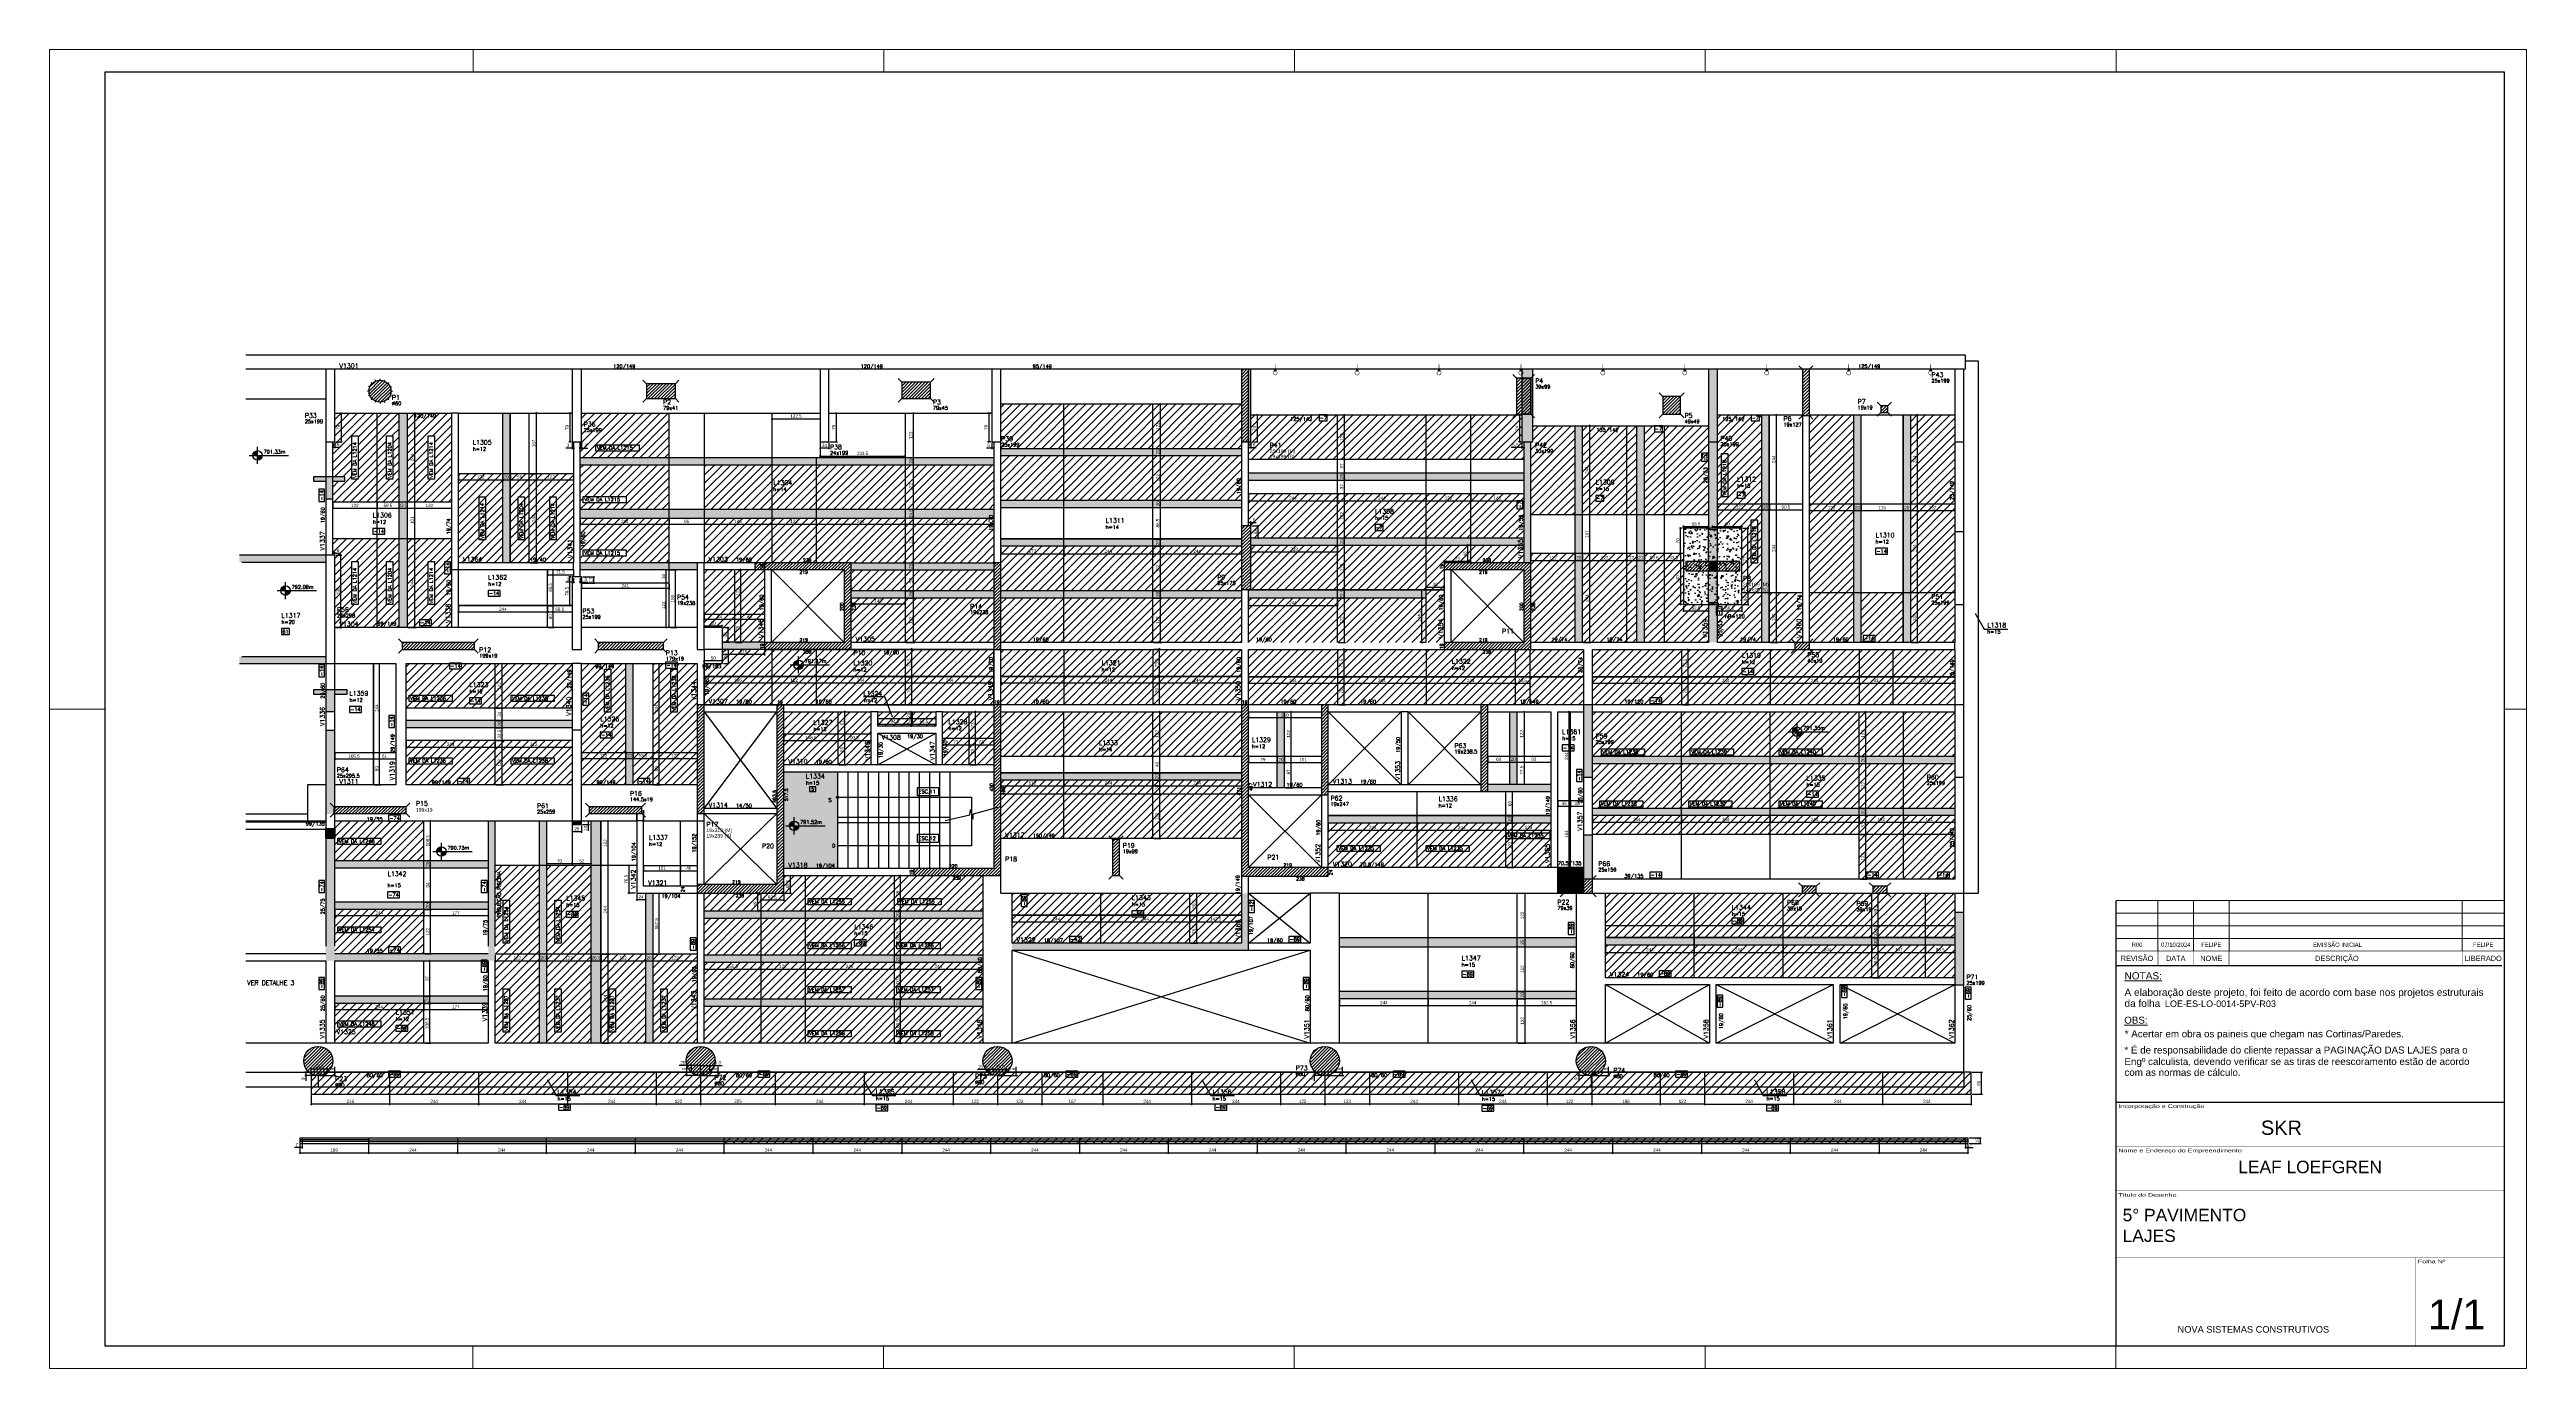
# Model space of a CAD drawing. Extents: x -3557 to 8661, y -614 to 3008.
# Drawn here: x 1860 to 8661, y -614 to 3008 of the extents above; entities that cross this region are included whole.
import ezdxf
from ezdxf import colors
from ezdxf.entities.mleader import LeaderData, LeaderLine
from ezdxf.enums import TextEntityAlignment as Align
from ezdxf.math import Vec2, Vec3

# ---------------------------------------------------------------- set-up
doc = ezdxf.new("R2010")
doc.units = 0
doc.linetypes.add('HIDDEN', pattern=[0.375, 0.25, -0.125])
for name, color, linetype, lineweight in [('CARIMBO', 255, 'Continuous', 9), ('FOLHA', 255, 'Continuous', 5), ('Folhas', 255, 'Continuous', 9), ('Hachura', 251, 'Continuous', 9)]:
    doc.layers.add(name, color=color, linetype=linetype, lineweight=lineweight)
for name, color, linetype in [('COTA', 241, 'Continuous'), ('F-AUX', 2, 'Continuous'), ('F-AUX-RED', 1, 'Continuous'), ('F-BLOCOS', 3, 'Continuous'), ('F-CORTE', 4, 'Continuous'), ('F-COTAS', 106, 'Continuous'), ('F-DESNIVEL-1', 254, 'Continuous'), ('F-DESNIVEL-8', 11, 'Continuous'), ('F-ESCADAS', 2, 'Continuous'), ('F-GANCHOS', 4, 'Continuous'), ('F-LAJES', 3, 'Continuous'), ('F-LAJES-DIM', 2, 'Continuous'), ('F-LAJES-NOME', 4, 'Continuous'), ('F-NÍVEL-PLANTA', 2, 'Continuous'), ('F-PILARES-DIM', 172, 'Continuous'), ('F-PILARES-HACH', 174, 'Continuous'), ('F-PILARES-M', 170, 'Continuous'), ('F-PILARES-N', 170, 'Continuous'), ('F-PILARES-NASCE', 4, 'Continuous'), ('F-PILARES-NOME', 170, 'Continuous'), ('F-PILARES-S', 170, 'Continuous'), ('F-PILARES-V', 170, 'Continuous'), ('F-SOLIDO-CORTE', 71, 'Continuous'), ('F-TEXTO', 6, 'Continuous'), ('F-TEXTO ESCADA', 2, 'Continuous'), ('F-TEXTO-YELLOW', 2, 'Continuous'), ('F-VIGAS', 3, 'Continuous'), ('F-VIGAS-DIM', 2, 'Continuous'), ('F-VIGAS-NOME', 4, 'Continuous'), ('F-VÃO', 1, 'Continuous'), ('Painéis', 200, 'Continuous'), ('SARR_2.2x7', 40, 'Continuous')]:
    doc.layers.add(name, color=color, linetype=linetype)
for name, color, linetype, true_color in [('F-DESNIVEL-10', 7, 'Continuous', 0xd6a8cc), ('F-DESNIVEL-2', 7, 'Continuous', 0xffd1e8), ('F-DESNIVEL-3', 7, 'Continuous', 0xd5c7ff), ('F-DESNIVEL-4', 7, 'Continuous', 0xc3f1b6), ('F-DESNIVEL-5', 7, 'Continuous', 0xadd6ff), ('F-DESNIVEL-6', 7, 'Continuous', 0xffdebd)]:
    doc.layers.add(name, color=color, linetype=linetype, true_color=true_color)
doc.styles.add('5385-ARQ-PB-BAS-PLA-TER-TORRE-A-106-TXT$0$R60-75', font='romans.shx', dxfattribs={"height": 0.1125})
doc.styles.add('ARIAL', font='arial.ttf')
doc.styles.add('COTA TECNICA-50', font='techl___.ttf', dxfattribs={"height": 9})
doc.styles.add('MCP', font='romans.shx')
doc.styles.add('ROMANS', font='romans.shx')
doc.styles.get("Standard").update_dxf_attribs({"font": 'arial.ttf'})
doc.styles.add('Tecnologia', font='')
doc.styles.add('VERDANA', font='verdana.ttf', dxfattribs={"oblique": 15})
doc.styles.get('Tecnologia').set_extended_font_data('Forgotten Futurist')
doc.dimstyles.new('COTA PAINEL-50', dxfattribs={"dimtxt": 9, "dimasz": 3, "dimexe": 3, "dimexo": 3, "dimgap": 3, "dimtad": 1, "dimdec": 1, "dimzin": 12, "dimdsep": 46, "dimtxsty": 'COTA TECNICA-50', "dimblk1": 'OBLIQUE', "dimblk2": 'OBLIQUE', "dimsah": 1, "dimcen": 0.9, "dimclrd": 4, "dimclre": 4, "dimclrt": 240, "dimadec": 1, "dimazin": 3, "dimtfac": 1, "dimtdec": 1, "dimtmove": 0, "dimatfit": 3, "dimfxl": 1, "dimtolj": 1, "dimtzin": 12, "dimarcsym": 0})
pattern_1 = [(45, (3857.195, 715.201), (-4.419417, 4.419417), [])]
pattern_2 = [(45, (-115.955, -256.949), (-11.22532, 11.22532), [])]

# ---------------------------------------------------------------- blocks, each defined once
blk = doc.blocks.new('Carimbo Laje')
at = {"layer": 'CARIMBO', "color": 30}
for points, const_width in [([(124981.9, 144853.7), (123684.7, 144853.7), (123684.7, 144038.4)], 4.45), ([(123684.7, 144705.5), (124981.9, 144705.5)], 1.48), ([(123684.7, 144557.3), (124981.9, 144557.3)], 1.48), ([(123684.7, 144334.9), (124981.9, 144334.9)], 1.48), ([(124685.4, 144038.4), (124685.4, 144334.9)], 1.48), ([(123684.7, 144038.4), (124981.9, 144038.4)], 1.48)]:
    blk.add_lwpolyline(points, dxfattribs=dict(at, const_width=const_width))
at = {"color": 0, "linetype": 'Continuous', "ltscale": 5, "style": 'ARIAL'}
blk.add_text('NOVA SISTEMAS CONSTRUTIVOS', height=22.118, dxfattribs=at).set_placement((123890.4, 144083.7))
at = {"color": 7, "style": 'ARIAL'}
blk.add_attdef('INCORPORAÇÃO_E_CONTRUÇÃO', text='', height=45.7, dxfattribs=at).set_placement((124364.7, 144777.9), align=Align.MIDDLE_CENTER)
blk.add_attdef('NOME_DA_OBRA', text='', height=41.5, dxfattribs=at).set_placement((124333.3, 144616.6), align=Align.CENTER)
for tag, p in [('PAVIMENTO', (123706.9, 144455.9)), ('TIPO_DE_PROJETO', (123706.9, 144386.8))]:
    blk.add_attdef(tag, p, '', height=41.5, dxfattribs=at)
at = {"color": 7, "style": 'ARIAL', "oblique": 10}
blk.add_attdef('FOLHA_Nº', text='', height=111.2, dxfattribs=at).set_placement((124832.8, 144149.1), align=Align.CENTER)
at = {"layer": 'CARIMBO', "color": 7, "style": 'VERDANA'}
blk.add_attdef('ENDEREÇO', text='', height=14.8, dxfattribs=at).set_placement((124333.3, 144572.1), align=Align.CENTER)
at = {"layer": 'Folhas', "style": 'Tecnologia', "width": 1.5}
for s, p in [('Incorporação e Construção', (123692.5, 144846.3)), ('Nome e Endereço do Empreendimento', (123692.5, 144698.1)), ('Título do Desenho', (123692.5, 144549.8)), ('Folha Nº', (124693.1, 144327.5))]:
    blk.add_text(s, height=11.86, dxfattribs=at).set_placement(p, align=Align.TOP_LEFT)
blk = doc.blocks.new('Revisão Carimbo')
at = {"color": 30}
for p, q in [((0, 155), (925, 155)), ((0, 125), (925, 125)), ((100, 35), (100, 155)), ((184.66, 35), (184.66, 155)), ((269.32, 35), (269.32, 155)), ((825, 35), (825, 155)), ((0, 95), (925, 95)), ((0, 65), (925, 65))]:
    blk.add_line(p, q, dxfattribs=at)
for points, const_width in [([(0, 0), (0, 155)], 3), ([(0, 0), (920, 0)], 3), ([(0, 35), (925, 35)], 1), ([(100, 35), (100, 0)], 1), ([(184.66, 35), (184.66, 0)], 1), ([(269.32, 35), (269.32, 0)], 1), ([(825, 35), (825, 0)], 1)]:
    blk.add_lwpolyline(points, dxfattribs=dict(at, const_width=const_width))
at = {"color": 7, "style": 'ARIAL'}
for s, p in [('REVISÃO', (50, 17.5)), ('DATA', (142.33, 17.5)), ('NOME', (226.99, 17.5)), ('DESCRIÇÃO', (526.27, 17.5)), ('LIBERADO', (875, 17.5))]:
    blk.add_text(s, height=12.5, dxfattribs=at).set_placement(p, align=Align.MIDDLE_CENTER)
at = {"layer": 'CARIMBO', "color": 7, "style": 'ARIAL'}
for tag, p in [('REVISÃO_03', (50, 140)), ('DATA', (142.33, 140)), ('NOME', (226.99, 140)), ('LIBERADO', (875, 140)), ('REVISÃO_02', (50, 110)), ('REVISÃO_01', (50, 80)), ('DATA', (142.33, 110)), ('DATA', (142.33, 80)), ('NOME', (226.99, 110)), ('NOME', (226.99, 80)), ('LIBERADO', (875, 110)), ('LIBERADO', (875, 80)), ('REVISÃO_00', (50, 50)), ('DATA', (142.33, 50)), ('NOME', (226.99, 50)), ('LIBERADO', (875, 50))]:
    blk.add_attdef(tag, text='', height=10, dxfattribs=at).set_placement(p, align=Align.MIDDLE_CENTER)
for p in [(279.32, 140), (279.32, 110), (279.32, 80), (279.32, 50)]:
    blk.add_attdef('DESCRIÇÃO', text='', height=10, dxfattribs=at).set_placement(p, align=Align.MIDDLE_LEFT)
blk = doc.blocks.new('*U25')
at = {"layer": 'F-LAJES-DIM', "color": 1}
blk.add_lwpolyline([(0, 0), (21.4, 0), (21.4, 16), (0, 16)], close=True, dxfattribs=at)
at = {"layer": 'F-LAJES-DIM', "style": 'MCP'}
blk.add_attdef('DIM', text='', height=10, dxfattribs=at).set_placement((10.7, 8), align=Align.MIDDLE_CENTER)
blk = doc.blocks.new('Nível - Planta')
at = {"layer": 'F-NÍVEL-PLANTA'}
h = blk.add_hatch(color=71, dxfattribs=at)
h.paths.add_polyline_path([(0, 0), (0, 0.26, 0.414214), (-0.26, 0)])
h.paths.add_polyline_path([(0.26, 0), (0, 0), (0, -0.26, 0.414214)])
for p, q in [((-0.47, 0), (1.7, 0)), ((0, -0.47), (0, 0.47))]:
    blk.add_line(p, q, dxfattribs=at)
blk.add_circle((0, 0), 0.26, dxfattribs=at)
at = {"layer": 'F-TEXTO', "color": 3, "style": 'MCP'}
blk.add_attdef('NÍVEL', (0.33, 0.1), '', height=0.2, dxfattribs=at)
blk = doc.blocks.new('A$C0EC531D6')
at = {"layer": 'F-AUX'}
h = blk.add_hatch(color=1, dxfattribs=at)
edge = h.paths.add_edge_path()
edge.add_arc((-429.5, 196), 3, 0, 360)
at = {"layer": 'F-DESNIVEL-2'}
h = blk.add_hatch(color=256, dxfattribs=at)
h.dxf.hatch_style = 1
h.paths.add_polyline_path([(-429.5, 0), (-577, 0), (-577, 266), (-429.5, 266)])
at = {"layer": 'F-AUX', "color": 1}
for points in [[(-429.5, 196), (-61.3, 196), (-61.3, 63), (-429, 63)], [(-133.9, 132.4), (-66.1, 148.2), (-64.8, 162.8), (-57.8, 136.2), (-56.4, 150.8), (10.8, 168.5)]]:
    blk.add_lwpolyline(points, dxfattribs=at)
blk.add_circle((-429.5, 196), 3, dxfattribs=at)
for points in [[(-59.3, 161.5), (-61.3, 149.5), (-63.3, 161.5)], [(-417, 65), (-429, 63), (-417, 61)]]:
    blk.add_solid(points, dxfattribs=at)
at = {"layer": 'F-DESNIVEL-2'}
blk.add_lwpolyline([(-429.5, 0), (-577, 0), (-577, 266), (-429.5, 266)], close=True, dxfattribs=at)
at = {"layer": 'F-ESCADAS'}
for p, q in [((-429.5, 266), (-429.5, 0)), ((-401.5, 266), (-401.5, 0)), ((-373.5, 266), (-373.5, 0)), ((-345.5, 266), (-345.5, 0)), ((-317.5, 266), (-317.5, 0)), ((-289.5, 266), (-289.5, 0)), ((-261.5, 266), (-261.5, 0)), ((-233.5, 266), (-233.5, 0)), ((-205.5, 266), (-205.5, 0)), ((-177.5, 266), (-177.5, 0)), ((-149.5, 266), (-149.5, 0)), ((-121.5, 266), (-121.5, 0)), ((-121.5, 140), (-429.5, 140)), ((-121.5, 126), (-429.5, 126))]:
    blk.add_line(p, q, dxfattribs=at)
at = {"layer": 'F-TEXTO ESCADA', "color": 1}
for points in [[(-152, 222.8), (-152, 200.2), (-209.6, 200.2), (-209.6, 222.8)], [(-152, 94.3), (-152, 71.7), (-209.6, 71.7), (-209.6, 94.3)]]:
    blk.add_lwpolyline(points, close=True, dxfattribs=at)
at = {"layer": 'F-LAJES-DIM', "linetype": 'Continuous', "xscale": 0.8, "yscale": 0.8, "zscale": 0.8}
blk.add_blockref('*U25', (-506.4, 211.9), dxfattribs=at).add_auto_attribs({'DIM': '5'})
at = {"layer": 'F-NÍVEL-PLANTA', "linetype": 'Continuous', "xscale": 50, "yscale": 50, "zscale": 50}
blk.add_blockref('Nível - Planta', (-549, 117.7), dxfattribs=at).add_auto_attribs({'NÍVEL': '791.52m'})
at = {"layer": 'F-TEXTO ESCADA', "style": 'ROMANS'}
for s, p in [('ESC.11', (-207, 206.7)), ('ESC.12', (-207, 78.2))]:
    blk.add_text(s, height=10, dxfattribs=at).set_placement(p)
at = {"layer": 'F-TEXTO-YELLOW', "char_height": 10, "width": 122.759, "attachment_point": 9, "style": '5385-ARQ-PB-BAS-PLA-TER-TORRE-A-106-TXT$0$R60-75'}
for s, insert in [('S', (-446.1, 183.3)), ('D', (-435.4, 58.1))]:
    blk.add_mtext(s, dxfattribs=dict(at, insert=insert))
blk = doc.blocks.new('*U482')
at = {"layer": 'F-LAJES-DIM', "color": 1}
blk.add_lwpolyline([(0, 0), (33, 0), (33, 16), (0, 16)], close=True, dxfattribs=at)
at = {"layer": 'F-LAJES-DIM', "style": 'MCP'}
blk.add_attdef('DIM', text='', height=10, dxfattribs=at).set_placement((16.5, 8), align=Align.MIDDLE_CENTER)
blk = doc.blocks.new('*U483')
at = {"layer": 'F-LAJES-DIM', "color": 1}
blk.add_lwpolyline([(0, 0), (33, 0), (33, 16), (0, 16)], close=True, dxfattribs=at)
at = {"layer": 'F-LAJES-DIM', "style": 'MCP'}
blk.add_attdef('DIM', text='', height=10, dxfattribs=at).set_placement((16.5, 8), align=Align.MIDDLE_CENTER)
blk = doc.blocks.new('*U484')
at = {"layer": 'F-LAJES-DIM', "color": 1}
blk.add_lwpolyline([(0, 0), (33, 0), (33, 16), (0, 16)], close=True, dxfattribs=at)
at = {"layer": 'F-LAJES-DIM', "style": 'MCP'}
blk.add_attdef('DIM', text='', height=10, dxfattribs=at).set_placement((16.5, 8), align=Align.MIDDLE_CENTER)
blk = doc.blocks.new('*U485')
at = {"layer": 'F-LAJES-DIM', "color": 1}
blk.add_lwpolyline([(0, 0), (33, 0), (33, 16), (0, 16)], close=True, dxfattribs=at)
at = {"layer": 'F-LAJES-DIM', "style": 'MCP'}
blk.add_attdef('DIM', text='', height=10, dxfattribs=at).set_placement((16.5, 8), align=Align.MIDDLE_CENTER)
blk = doc.blocks.new('*U519')
at = {"layer": 'F-LAJES-DIM', "color": 1}
blk.add_lwpolyline([(0, 0), (33, 0), (33, 16), (0, 16)], close=True, dxfattribs=at)
at = {"layer": 'F-LAJES-DIM', "style": 'MCP'}
blk.add_attdef('DIM', text='', height=10, dxfattribs=at).set_placement((16.5, 8), align=Align.MIDDLE_CENTER)
blk = doc.blocks.new('*U520')
at = {"layer": 'F-LAJES-DIM', "color": 1}
blk.add_lwpolyline([(0, 0), (33, 0), (33, 16), (0, 16)], close=True, dxfattribs=at)
at = {"layer": 'F-LAJES-DIM', "style": 'MCP'}
blk.add_attdef('DIM', text='', height=10, dxfattribs=at).set_placement((16.5, 8), align=Align.MIDDLE_CENTER)
blk = doc.blocks.new('*U521')
at = {"layer": 'F-LAJES-DIM', "color": 1}
blk.add_lwpolyline([(0, 0), (33, 0), (33, 16), (0, 16)], close=True, dxfattribs=at)
at = {"layer": 'F-LAJES-DIM', "style": 'MCP'}
blk.add_attdef('DIM', text='', height=10, dxfattribs=at).set_placement((16.5, 8), align=Align.MIDDLE_CENTER)
blk = doc.blocks.new('*U522')
at = {"layer": 'F-LAJES-DIM', "color": 1}
blk.add_lwpolyline([(0, 0), (33, 0), (33, 16), (0, 16)], close=True, dxfattribs=at)
at = {"layer": 'F-LAJES-DIM', "style": 'MCP'}
blk.add_attdef('DIM', text='', height=10, dxfattribs=at).set_placement((16.5, 8), align=Align.MIDDLE_CENTER)
blk = doc.blocks.new('*U523')
at = {"layer": 'F-LAJES-DIM', "color": 1}
blk.add_lwpolyline([(0, 0), (33, 0), (33, 16), (0, 16)], close=True, dxfattribs=at)
at = {"layer": 'F-LAJES-DIM', "style": 'MCP'}
blk.add_attdef('DIM', text='', height=10, dxfattribs=at).set_placement((16.5, 8), align=Align.MIDDLE_CENTER)
blk = doc.blocks.new('*U524')
at = {"layer": 'F-LAJES-DIM', "color": 1}
blk.add_lwpolyline([(0, 0), (33, 0), (33, 16), (0, 16)], close=True, dxfattribs=at)
at = {"layer": 'F-LAJES-DIM', "style": 'MCP'}
blk.add_attdef('DIM', text='', height=10, dxfattribs=at).set_placement((16.5, 8), align=Align.MIDDLE_CENTER)
blk = doc.blocks.new('*U525')
at = {"layer": 'F-LAJES-DIM', "color": 1}
blk.add_lwpolyline([(0, 0), (33, 0), (33, 16), (0, 16)], close=True, dxfattribs=at)
at = {"layer": 'F-LAJES-DIM', "style": 'MCP'}
blk.add_attdef('DIM', text='', height=10, dxfattribs=at).set_placement((16.5, 8), align=Align.MIDDLE_CENTER)
blk = doc.blocks.new('*U526')
at = {"layer": 'F-LAJES-DIM', "color": 1}
blk.add_lwpolyline([(0, 0), (33, 0), (33, 16), (0, 16)], close=True, dxfattribs=at)
at = {"layer": 'F-LAJES-DIM', "style": 'MCP'}
blk.add_attdef('DIM', text='', height=10, dxfattribs=at).set_placement((16.5, 8), align=Align.MIDDLE_CENTER)
blk = doc.blocks.new('*U493')
at = {"layer": 'F-LAJES-DIM', "color": 1}
blk.add_lwpolyline([(0, 0), (33, 0), (33, 16), (0, 16)], close=True, dxfattribs=at)
at = {"layer": 'F-LAJES-DIM', "style": 'MCP'}
blk.add_attdef('DIM', text='', height=10, dxfattribs=at).set_placement((16.5, 8), align=Align.MIDDLE_CENTER)
blk = doc.blocks.new('*U494')
at = {"layer": 'F-LAJES-DIM', "color": 1}
blk.add_lwpolyline([(0, 0), (33, 0), (33, 16), (0, 16)], close=True, dxfattribs=at)
at = {"layer": 'F-LAJES-DIM', "style": 'MCP'}
blk.add_attdef('DIM', text='', height=10, dxfattribs=at).set_placement((16.5, 8), align=Align.MIDDLE_CENTER)
blk = doc.blocks.new('*U495')
at = {"layer": 'F-LAJES-DIM', "color": 1}
blk.add_lwpolyline([(0, 0), (33, 0), (33, 16), (0, 16)], close=True, dxfattribs=at)
at = {"layer": 'F-LAJES-DIM', "style": 'MCP'}
blk.add_attdef('DIM', text='', height=10, dxfattribs=at).set_placement((16.5, 8), align=Align.MIDDLE_CENTER)
blk = doc.blocks.new('*U496')
at = {"layer": 'F-LAJES-DIM', "color": 1}
blk.add_lwpolyline([(0, 0), (33, 0), (33, 16), (0, 16)], close=True, dxfattribs=at)
at = {"layer": 'F-LAJES-DIM', "style": 'MCP'}
blk.add_attdef('DIM', text='', height=10, dxfattribs=at).set_placement((16.5, 8), align=Align.MIDDLE_CENTER)
blk = doc.blocks.new('*U497')
at = {"layer": 'F-LAJES-DIM', "color": 1}
blk.add_lwpolyline([(0, 0), (33, 0), (33, 16), (0, 16)], close=True, dxfattribs=at)
at = {"layer": 'F-LAJES-DIM', "style": 'MCP'}
blk.add_attdef('DIM', text='', height=10, dxfattribs=at).set_placement((16.5, 8), align=Align.MIDDLE_CENTER)
blk = doc.blocks.new('*U498')
at = {"layer": 'F-LAJES-DIM', "color": 1}
blk.add_lwpolyline([(0, 0), (33, 0), (33, 16), (0, 16)], close=True, dxfattribs=at)
at = {"layer": 'F-LAJES-DIM', "style": 'MCP'}
blk.add_attdef('DIM', text='', height=10, dxfattribs=at).set_placement((16.5, 8), align=Align.MIDDLE_CENTER)
blk = doc.blocks.new('*U499')
at = {"layer": 'F-LAJES-DIM', "color": 1}
blk.add_lwpolyline([(0, 0), (33, 0), (33, 16), (0, 16)], close=True, dxfattribs=at)
at = {"layer": 'F-LAJES-DIM', "style": 'MCP'}
blk.add_attdef('DIM', text='', height=10, dxfattribs=at).set_placement((16.5, 8), align=Align.MIDDLE_CENTER)
blk = doc.blocks.new('*U513')
at = {"layer": 'F-LAJES-DIM', "color": 1}
blk.add_lwpolyline([(0, 0), (33, 0), (33, 16), (0, 16)], close=True, dxfattribs=at)
at = {"layer": 'F-LAJES-DIM', "style": 'MCP'}
blk.add_attdef('DIM', text='', height=10, dxfattribs=at).set_placement((16.5, 8), align=Align.MIDDLE_CENTER)
blk = doc.blocks.new('*U514')
at = {"layer": 'F-LAJES-DIM', "color": 1}
blk.add_lwpolyline([(0, 0), (33, 0), (33, 16), (0, 16)], close=True, dxfattribs=at)
at = {"layer": 'F-LAJES-DIM', "style": 'MCP'}
blk.add_attdef('DIM', text='', height=10, dxfattribs=at).set_placement((16.5, 8), align=Align.MIDDLE_CENTER)
blk = doc.blocks.new('*U515')
at = {"layer": 'F-VIGAS-DIM', "color": 1}
blk.add_lwpolyline([(0, 0), (33, 0), (33, 16), (0, 16)], close=True, dxfattribs=at)
at = {"layer": 'F-VIGAS-DIM', "style": 'MCP'}
blk.add_attdef('DIM', text='', height=10, dxfattribs=at).set_placement((16.5, 8), align=Align.MIDDLE_CENTER)
blk = doc.blocks.new('*U516')
at = {"layer": 'F-VIGAS-DIM', "color": 1}
blk.add_lwpolyline([(0, 0), (33, 0), (33, 16), (0, 16)], close=True, dxfattribs=at)
at = {"layer": 'F-VIGAS-DIM', "style": 'MCP'}
blk.add_attdef('DIM', text='', height=10, dxfattribs=at).set_placement((16.5, 8), align=Align.MIDDLE_CENTER)
blk = doc.blocks.new('*U517')
at = {"layer": 'F-VIGAS-DIM', "color": 1}
blk.add_lwpolyline([(0, 0), (33, 0), (33, 16), (0, 16)], close=True, dxfattribs=at)
at = {"layer": 'F-VIGAS-DIM', "style": 'MCP'}
blk.add_attdef('DIM', text='', height=10, dxfattribs=at).set_placement((16.5, 8), align=Align.MIDDLE_CENTER)
blk = doc.blocks.new('*U518')
at = {"layer": 'F-VIGAS-DIM', "color": 1}
blk.add_lwpolyline([(0, 0), (33, 0), (33, 16), (0, 16)], close=True, dxfattribs=at)
at = {"layer": 'F-VIGAS-DIM', "style": 'MCP'}
blk.add_attdef('DIM', text='', height=10, dxfattribs=at).set_placement((16.5, 8), align=Align.MIDDLE_CENTER)
blk = doc.blocks.new('*U486')
at = {"layer": 'F-VIGAS-DIM', "color": 1}
blk.add_lwpolyline([(0, 0), (33, 0), (33, 16), (0, 16)], close=True, dxfattribs=at)
at = {"layer": 'F-VIGAS-DIM', "style": 'MCP'}
blk.add_attdef('DIM', text='', height=10, dxfattribs=at).set_placement((16.5, 8), align=Align.MIDDLE_CENTER)
blk = doc.blocks.new('*U487')
at = {"layer": 'F-VIGAS-DIM', "color": 1}
blk.add_lwpolyline([(0, 0), (33, 0), (33, 16), (0, 16)], close=True, dxfattribs=at)
at = {"layer": 'F-VIGAS-DIM', "style": 'MCP'}
blk.add_attdef('DIM', text='', height=10, dxfattribs=at).set_placement((16.5, 8), align=Align.MIDDLE_CENTER)
blk = doc.blocks.new('*U488')
at = {"layer": 'F-VIGAS-DIM', "color": 1}
blk.add_lwpolyline([(0, 0), (33, 0), (33, 16), (0, 16)], close=True, dxfattribs=at)
at = {"layer": 'F-VIGAS-DIM', "style": 'MCP'}
blk.add_attdef('DIM', text='', height=10, dxfattribs=at).set_placement((16.5, 8), align=Align.MIDDLE_CENTER)
blk = doc.blocks.new('*U489')
at = {"layer": 'F-VIGAS-DIM', "color": 1}
blk.add_lwpolyline([(0, 0), (33, 0), (33, 16), (0, 16)], close=True, dxfattribs=at)
at = {"layer": 'F-VIGAS-DIM', "style": 'MCP'}
blk.add_attdef('DIM', text='', height=10, dxfattribs=at).set_placement((16.5, 8), align=Align.MIDDLE_CENTER)
blk = doc.blocks.new('*U490')
at = {"layer": 'F-VIGAS-DIM', "color": 1}
blk.add_lwpolyline([(0, 0), (33, 0), (33, 16), (0, 16)], close=True, dxfattribs=at)
at = {"layer": 'F-VIGAS-DIM', "style": 'MCP'}
blk.add_attdef('DIM', text='', height=10, dxfattribs=at).set_placement((16.5, 8), align=Align.MIDDLE_CENTER)
blk = doc.blocks.new('*U491')
at = {"layer": 'F-VIGAS-DIM', "color": 1}
blk.add_lwpolyline([(0, 0), (33, 0), (33, 16), (0, 16)], close=True, dxfattribs=at)
at = {"layer": 'F-VIGAS-DIM', "style": 'MCP'}
blk.add_attdef('DIM', text='', height=10, dxfattribs=at).set_placement((16.5, 8), align=Align.MIDDLE_CENTER)
blk = doc.blocks.new('*U492')
at = {"layer": 'F-VIGAS-DIM', "color": 1}
blk.add_lwpolyline([(0, 0), (33, 0), (33, 16), (0, 16)], close=True, dxfattribs=at)
at = {"layer": 'F-VIGAS-DIM', "style": 'MCP'}
blk.add_attdef('DIM', text='', height=10, dxfattribs=at).set_placement((16.5, 8), align=Align.MIDDLE_CENTER)
blk = doc.blocks.new('*U538')
at = {"layer": 'F-VIGAS-DIM', "color": 1}
blk.add_lwpolyline([(0, 0), (33, 0), (33, 16), (0, 16)], close=True, dxfattribs=at)
at = {"layer": 'F-VIGAS-DIM', "style": 'MCP'}
blk.add_attdef('DIM', text='', height=10, dxfattribs=at).set_placement((16.5, 8), align=Align.MIDDLE_CENTER)
blk = doc.blocks.new('*U539')
at = {"layer": 'F-VIGAS-DIM', "color": 1}
blk.add_lwpolyline([(0, 0), (33, 0), (33, 16), (0, 16)], close=True, dxfattribs=at)
at = {"layer": 'F-VIGAS-DIM', "style": 'MCP'}
blk.add_attdef('DIM', text='', height=10, dxfattribs=at).set_placement((16.5, 8), align=Align.MIDDLE_CENTER)
blk = doc.blocks.new('*U540')
at = {"layer": 'F-VIGAS-DIM', "color": 1}
blk.add_lwpolyline([(0, 0), (33, 0), (33, 16), (0, 16)], close=True, dxfattribs=at)
at = {"layer": 'F-VIGAS-DIM', "style": 'MCP'}
blk.add_attdef('DIM', text='', height=10, dxfattribs=at).set_placement((16.5, 8), align=Align.MIDDLE_CENTER)
blk = doc.blocks.new('*U541')
at = {"layer": 'F-VIGAS-DIM', "color": 1}
blk.add_lwpolyline([(0, 0), (33, 0), (33, 16), (0, 16)], close=True, dxfattribs=at)
at = {"layer": 'F-VIGAS-DIM', "style": 'MCP'}
blk.add_attdef('DIM', text='', height=10, dxfattribs=at).set_placement((16.5, 8), align=Align.MIDDLE_CENTER)
blk = doc.blocks.new('*U542')
at = {"layer": 'F-VIGAS-DIM', "color": 1}
blk.add_lwpolyline([(0, 0), (33, 0), (33, 16), (0, 16)], close=True, dxfattribs=at)
at = {"layer": 'F-VIGAS-DIM', "style": 'MCP'}
blk.add_attdef('DIM', text='', height=10, dxfattribs=at).set_placement((16.5, 8), align=Align.MIDDLE_CENTER)
blk = doc.blocks.new('*U543')
at = {"layer": 'F-VIGAS-DIM', "color": 1}
blk.add_lwpolyline([(0, 0), (33, 0), (33, 16), (0, 16)], close=True, dxfattribs=at)
at = {"layer": 'F-VIGAS-DIM', "style": 'MCP'}
blk.add_attdef('DIM', text='', height=10, dxfattribs=at).set_placement((16.5, 8), align=Align.MIDDLE_CENTER)
blk = doc.blocks.new('*U544')
at = {"layer": 'F-VIGAS-DIM', "color": 1}
blk.add_lwpolyline([(0, 0), (33, 0), (33, 16), (0, 16)], close=True, dxfattribs=at)
at = {"layer": 'F-VIGAS-DIM', "style": 'MCP'}
blk.add_attdef('DIM', text='', height=10, dxfattribs=at).set_placement((16.5, 8), align=Align.MIDDLE_CENTER)
blk = doc.blocks.new('*U545')
at = {"layer": 'F-VIGAS-DIM', "color": 1}
blk.add_lwpolyline([(0, 0), (33, 0), (33, 16), (0, 16)], close=True, dxfattribs=at)
at = {"layer": 'F-VIGAS-DIM', "style": 'MCP'}
blk.add_attdef('DIM', text='', height=10, dxfattribs=at).set_placement((16.5, 8), align=Align.MIDDLE_CENTER)
blk = doc.blocks.new('*U500')
at = {"layer": 'F-VIGAS-DIM', "color": 1}
blk.add_lwpolyline([(0, 0), (33, 0), (33, 16), (0, 16)], close=True, dxfattribs=at)
at = {"layer": 'F-VIGAS-DIM', "style": 'MCP'}
blk.add_attdef('DIM', text='', height=10, dxfattribs=at).set_placement((16.5, 8), align=Align.MIDDLE_CENTER)
blk = doc.blocks.new('*U501')
at = {"layer": 'F-VIGAS-DIM', "color": 1}
blk.add_lwpolyline([(0, 0), (33, 0), (33, 16), (0, 16)], close=True, dxfattribs=at)
at = {"layer": 'F-VIGAS-DIM', "style": 'MCP'}
blk.add_attdef('DIM', text='', height=10, dxfattribs=at).set_placement((16.5, 8), align=Align.MIDDLE_CENTER)
blk = doc.blocks.new('*U502')
at = {"layer": 'F-VIGAS-DIM', "color": 1}
blk.add_lwpolyline([(0, 0), (33, 0), (33, 16), (0, 16)], close=True, dxfattribs=at)
at = {"layer": 'F-VIGAS-DIM', "style": 'MCP'}
blk.add_attdef('DIM', text='', height=10, dxfattribs=at).set_placement((16.5, 8), align=Align.MIDDLE_CENTER)
blk = doc.blocks.new('*U503')
at = {"layer": 'F-VIGAS-DIM', "color": 1}
blk.add_lwpolyline([(0, 0), (33, 0), (33, 16), (0, 16)], close=True, dxfattribs=at)
at = {"layer": 'F-VIGAS-DIM', "style": 'MCP'}
blk.add_attdef('DIM', text='', height=10, dxfattribs=at).set_placement((16.5, 8), align=Align.MIDDLE_CENTER)
blk = doc.blocks.new('*U504')
at = {"layer": 'F-VIGAS-DIM', "color": 1}
blk.add_lwpolyline([(0, 0), (33, 0), (33, 16), (0, 16)], close=True, dxfattribs=at)
at = {"layer": 'F-VIGAS-DIM', "style": 'MCP'}
blk.add_attdef('DIM', text='', height=10, dxfattribs=at).set_placement((16.5, 8), align=Align.MIDDLE_CENTER)
blk = doc.blocks.new('*U505')
at = {"layer": 'F-VIGAS-DIM', "color": 1}
blk.add_lwpolyline([(0, 0), (33, 0), (33, 16), (0, 16)], close=True, dxfattribs=at)
at = {"layer": 'F-VIGAS-DIM', "style": 'MCP'}
blk.add_attdef('DIM', text='', height=10, dxfattribs=at).set_placement((16.5, 8), align=Align.MIDDLE_CENTER)
blk = doc.blocks.new('*U506')
at = {"layer": 'F-VIGAS-DIM', "color": 1}
blk.add_lwpolyline([(0, 0), (33, 0), (33, 16), (0, 16)], close=True, dxfattribs=at)
at = {"layer": 'F-VIGAS-DIM', "style": 'MCP'}
blk.add_attdef('DIM', text='', height=10, dxfattribs=at).set_placement((16.5, 8), align=Align.MIDDLE_CENTER)
blk = doc.blocks.new('*U527')
at = {"layer": 'F-VIGAS-DIM', "color": 1}
blk.add_lwpolyline([(0, 0), (33, 0), (33, 16), (0, 16)], close=True, dxfattribs=at)
at = {"layer": 'F-VIGAS-DIM', "style": 'MCP'}
blk.add_attdef('DIM', text='', height=10, dxfattribs=at).set_placement((16.5, 8), align=Align.MIDDLE_CENTER)
blk = doc.blocks.new('*U528')
at = {"layer": 'F-VIGAS-DIM', "color": 1}
blk.add_lwpolyline([(0, 0), (33, 0), (33, 16), (0, 16)], close=True, dxfattribs=at)
at = {"layer": 'F-VIGAS-DIM', "style": 'MCP'}
blk.add_attdef('DIM', text='', height=10, dxfattribs=at).set_placement((16.5, 8), align=Align.MIDDLE_CENTER)
blk = doc.blocks.new('*U529')
at = {"layer": 'F-VIGAS-DIM', "color": 1}
blk.add_lwpolyline([(0, 0), (33, 0), (33, 16), (0, 16)], close=True, dxfattribs=at)
at = {"layer": 'F-VIGAS-DIM', "style": 'MCP'}
blk.add_attdef('DIM', text='', height=10, dxfattribs=at).set_placement((16.5, 8), align=Align.MIDDLE_CENTER)
blk = doc.blocks.new('*U530')
at = {"layer": 'F-VIGAS-DIM', "color": 1}
blk.add_lwpolyline([(0, 0), (33, 0), (33, 16), (0, 16)], close=True, dxfattribs=at)
at = {"layer": 'F-VIGAS-DIM', "style": 'MCP'}
blk.add_attdef('DIM', text='', height=10, dxfattribs=at).set_placement((16.5, 8), align=Align.MIDDLE_CENTER)
blk = doc.blocks.new('*U531')
at = {"layer": 'F-VIGAS-DIM', "color": 1}
blk.add_lwpolyline([(0, 0), (33, 0), (33, 16), (0, 16)], close=True, dxfattribs=at)
at = {"layer": 'F-VIGAS-DIM', "style": 'MCP'}
blk.add_attdef('DIM', text='', height=10, dxfattribs=at).set_placement((16.5, 8), align=Align.MIDDLE_CENTER)
blk = doc.blocks.new('*U532')
at = {"layer": 'F-VIGAS-DIM', "color": 1}
blk.add_lwpolyline([(0, 0), (33, 0), (33, 16), (0, 16)], close=True, dxfattribs=at)
at = {"layer": 'F-VIGAS-DIM', "style": 'MCP'}
blk.add_attdef('DIM', text='', height=10, dxfattribs=at).set_placement((16.5, 8), align=Align.MIDDLE_CENTER)
blk = doc.blocks.new('*U533')
at = {"layer": 'F-VIGAS-DIM', "color": 1}
blk.add_lwpolyline([(0, 0), (33, 0), (33, 16), (0, 16)], close=True, dxfattribs=at)
at = {"layer": 'F-VIGAS-DIM', "style": 'MCP'}
blk.add_attdef('DIM', text='', height=10, dxfattribs=at).set_placement((16.5, 8), align=Align.MIDDLE_CENTER)
blk = doc.blocks.new('*U534')
at = {"layer": 'F-VIGAS-DIM', "color": 1}
blk.add_lwpolyline([(0, 0), (33, 0), (33, 16), (0, 16)], close=True, dxfattribs=at)
at = {"layer": 'F-VIGAS-DIM', "style": 'MCP'}
blk.add_attdef('DIM', text='', height=10, dxfattribs=at).set_placement((16.5, 8), align=Align.MIDDLE_CENTER)
blk = doc.blocks.new('*U535')
at = {"layer": 'F-VIGAS-DIM', "color": 1}
blk.add_lwpolyline([(0, 0), (33, 0), (33, 16), (0, 16)], close=True, dxfattribs=at)
at = {"layer": 'F-VIGAS-DIM', "style": 'MCP'}
blk.add_attdef('DIM', text='', height=10, dxfattribs=at).set_placement((16.5, 8), align=Align.MIDDLE_CENTER)
blk = doc.blocks.new('*U536')
at = {"layer": 'F-VIGAS-DIM', "color": 1}
blk.add_lwpolyline([(0, 0), (33, 0), (33, 16), (0, 16)], close=True, dxfattribs=at)
at = {"layer": 'F-VIGAS-DIM', "style": 'MCP'}
blk.add_attdef('DIM', text='', height=10, dxfattribs=at).set_placement((16.5, 8), align=Align.MIDDLE_CENTER)
blk = doc.blocks.new('*U537')
at = {"layer": 'F-VIGAS-DIM', "color": 1}
blk.add_lwpolyline([(0, 0), (33, 0), (33, 16), (0, 16)], close=True, dxfattribs=at)
at = {"layer": 'F-VIGAS-DIM', "style": 'MCP'}
blk.add_attdef('DIM', text='', height=10, dxfattribs=at).set_placement((16.5, 8), align=Align.MIDDLE_CENTER)
blk = doc.blocks.new('*U546')
at = {"layer": 'F-VIGAS-DIM', "color": 1}
blk.add_lwpolyline([(0, 0), (33, 0), (33, 16), (0, 16)], close=True, dxfattribs=at)
at = {"layer": 'F-VIGAS-DIM', "style": 'MCP'}
blk.add_attdef('DIM', text='', height=10, dxfattribs=at).set_placement((16.5, 8), align=Align.MIDDLE_CENTER)
blk = doc.blocks.new('_Dot')
at = {"color": 0, "linetype": 'ByBlock', "lineweight": -2}
blk.add_line((-0.5, 0), (-1, 0), dxfattribs=at)
at = {"color": 0, "linetype": 'ByBlock', "const_width": 0.5}
blk.add_lwpolyline([(-0.25, 0, 1), (0.25, 0, 1)], format="xyb", close=True, dxfattribs=at)
blk = doc.blocks.new('*U507')
at = {"layer": 'F-VIGAS-DIM', "color": 1}
blk.add_lwpolyline([(0, 0), (33, 0), (33, 16), (0, 16)], close=True, dxfattribs=at)
at = {"layer": 'F-VIGAS-DIM', "style": 'MCP'}
blk.add_attdef('DIM', text='', height=10, dxfattribs=at).set_placement((16.5, 8), align=Align.MIDDLE_CENTER)
blk = doc.blocks.new('*U508')
at = {"layer": 'F-LAJES-DIM', "color": 1}
blk.add_lwpolyline([(0, 0), (22, 0), (22, 16), (0, 16)], close=True, dxfattribs=at)
at = {"layer": 'F-LAJES-DIM', "style": 'MCP'}
blk.add_attdef('DIM', text='', height=10, dxfattribs=at).set_placement((11, 8), align=Align.MIDDLE_CENTER)
blk = doc.blocks.new('*U509')
at = {"layer": 'F-VIGAS-DIM', "color": 1}
blk.add_lwpolyline([(0, 0), (33, 0), (33, 16), (0, 16)], close=True, dxfattribs=at)
at = {"layer": 'F-VIGAS-DIM', "style": 'MCP'}
blk.add_attdef('DIM', text='', height=10, dxfattribs=at).set_placement((16.5, 8), align=Align.MIDDLE_CENTER)
blk = doc.blocks.new('*U510')
at = {"layer": 'F-LAJES-DIM', "color": 1}
blk.add_lwpolyline([(0, 0), (22, 0), (22, 16), (0, 16)], close=True, dxfattribs=at)
at = {"layer": 'F-LAJES-DIM', "style": 'MCP'}
blk.add_attdef('DIM', text='', height=10, dxfattribs=at).set_placement((11, 8), align=Align.MIDDLE_CENTER)
blk = doc.blocks.new('*U511')
at = {"layer": 'F-LAJES-DIM', "color": 1}
blk.add_lwpolyline([(0, 0), (22, 0), (22, 16), (0, 16)], close=True, dxfattribs=at)
at = {"layer": 'F-LAJES-DIM', "style": 'MCP'}
blk.add_attdef('DIM', text='', height=10, dxfattribs=at).set_placement((11, 8), align=Align.MIDDLE_CENTER)
blk = doc.blocks.new('*U512')
at = {"layer": 'F-LAJES-DIM', "color": 1}
blk.add_lwpolyline([(0, 0), (22, 0), (22, 16), (0, 16)], close=True, dxfattribs=at)
at = {"layer": 'F-LAJES-DIM', "style": 'MCP'}
blk.add_attdef('DIM', text='', height=10, dxfattribs=at).set_placement((11, 8), align=Align.MIDDLE_CENTER)
blk = doc.blocks.new('*U547')
at = {"layer": 'F-VIGAS-DIM', "color": 1}
blk.add_lwpolyline([(0, 0), (22, 0), (22, 16), (0, 16)], close=True, dxfattribs=at)
at = {"layer": 'F-VIGAS-DIM', "style": 'MCP'}
blk.add_attdef('DIM', text='', height=10, dxfattribs=at).set_placement((11, 8), align=Align.MIDDLE_CENTER)
blk = doc.blocks.new('*U548')
at = {"layer": 'F-VIGAS-DIM', "color": 1}
blk.add_lwpolyline([(0, 0), (22, 0), (22, 16), (0, 16)], close=True, dxfattribs=at)
at = {"layer": 'F-VIGAS-DIM', "style": 'MCP'}
blk.add_attdef('DIM', text='', height=10, dxfattribs=at).set_placement((11, 8), align=Align.MIDDLE_CENTER)
blk = doc.blocks.new('*U549')
at = {"layer": 'F-VIGAS-DIM', "color": 1}
blk.add_lwpolyline([(0, 0), (22, 0), (22, 16), (0, 16)], close=True, dxfattribs=at)
at = {"layer": 'F-VIGAS-DIM', "style": 'MCP'}
blk.add_attdef('DIM', text='', height=10, dxfattribs=at).set_placement((11, 8), align=Align.MIDDLE_CENTER)
blk = doc.blocks.new('*U550')
at = {"layer": 'F-VIGAS-DIM', "color": 1}
blk.add_lwpolyline([(0, 0), (22, 0), (22, 16), (0, 16)], close=True, dxfattribs=at)
at = {"layer": 'F-VIGAS-DIM', "style": 'MCP'}
blk.add_attdef('DIM', text='', height=10, dxfattribs=at).set_placement((11, 8), align=Align.MIDDLE_CENTER)
blk = doc.blocks.new('*U551')
at = {"layer": 'F-VIGAS-DIM', "color": 1}
blk.add_lwpolyline([(0, 0), (22, 0), (22, 16), (0, 16)], close=True, dxfattribs=at)
at = {"layer": 'F-VIGAS-DIM', "style": 'MCP'}
blk.add_attdef('DIM', text='', height=10, dxfattribs=at).set_placement((11, 8), align=Align.MIDDLE_CENTER)
blk = doc.blocks.new('*U552')
at = {"layer": 'F-VIGAS-DIM', "color": 1}
blk.add_lwpolyline([(0, 0), (22, 0), (22, 16), (0, 16)], close=True, dxfattribs=at)
at = {"layer": 'F-VIGAS-DIM', "style": 'MCP'}
blk.add_attdef('DIM', text='', height=10, dxfattribs=at).set_placement((11, 8), align=Align.MIDDLE_CENTER)
blk = doc.blocks.new('PB-ANC_VISTA')
at = {"layer": 'F-GANCHOS'}
h = blk.add_hatch(color=256, dxfattribs=at)
edge = h.paths.add_edge_path()
edge.add_ellipse((0, 0.005), major_axis=(-0.0142, 0), ratio=0.343552, start_angle=152.7965, end_angle=253.9579, ccw=False)
edge.add_spline(control_points=[(0.013, 0.003), (0.012, 0.003), (0.011, 0.004), (0.009, 0.005), (0.009, 0.005), (0.008, 0.005)], knot_values=[3.709013, 3.709013, 3.709013, 3.709013, 3.826962, 3.826962, 3.975536, 3.975536, 3.975536, 3.975536], degree=3, periodic=0)
edge.add_spline(control_points=[(0.008, 0.005), (0.008, 0.005), (0.008, 0.005), (0.007, 0.005), (0.007, 0.005), (0.005, 0.006), (0.005, 0.006), (0.002, 0.006), (0.001, 0.006), (-0.002, 0.006), (-0.003, 0.006), (-0.006, 0.006), (-0.007, 0.005), (-0.008, 0.005), (-0.008, 0.005), (-0.008, 0.005)], knot_values=[3.975536, 3.975536, 3.975536, 3.975536, 4.020815, 4.020815, 4.214669, 4.214669, 4.408523, 4.408523, 4.746248, 4.746248, 5.083972, 5.083972, 5.421697, 5.421697, 5.450325, 5.450325, 5.450325, 5.450325], degree=3, periodic=0)
edge.add_spline(control_points=[(-0.008, 0.005), (-0.009, 0.005), (-0.009, 0.005), (-0.01, 0.004), (-0.011, 0.004), (-0.012, 0.003), (-0.012, 0.003), (-0.013, 0.003)], knot_values=[5.450325, 5.450325, 5.450325, 5.450325, 5.63804, 5.63804, 5.767465, 5.767465, 5.83324, 5.83324, 5.83324, 5.83324], degree=3, periodic=0)
edge.add_ellipse((0, 0.005), major_axis=(-0.0142, 0), ratio=0.343552, start_angle=286.0421, end_angle=388.2135, ccw=False)
edge.add_arc((0, 0.041), 0.0312, 262.7795, 270)
edge.add_arc((0, 0.041), 0.0312, 270, 277.2205)
edge = h.paths.add_edge_path()
edge.add_spline(control_points=[(-0.008, 0.005), (-0.008, 0.005), (-0.008, 0.005), (-0.006, 0.004), (-0.005, 0.004), (-0.002, 0.004), (-0.001, 0.004), (0.002, 0.004), (0.004, 0.004), (0.007, 0.004), (0.008, 0.005), (0.008, 0.005)], knot_values=[0.872578, 0.872578, 0.872578, 0.872578, 0.983497, 0.983497, 1.300773, 1.300773, 1.618048, 1.618048, 1.991026, 1.991026, 2.268927, 2.268927, 2.268927, 2.268927], degree=3, periodic=0)
edge.add_spline(control_points=[(0.008, 0.005), (0.009, 0.005), (0.009, 0.005), (0.011, 0.004), (0.012, 0.003), (0.013, 0.003)], knot_values=[3.709013, 3.709013, 3.709013, 3.709013, 3.857587, 3.857587, 3.975536, 3.975536, 3.975536, 3.975536], degree=3, periodic=0)
edge.add_ellipse((0, 0.005), major_axis=(-0.0142, 0), ratio=0.343552, start_angle=28.2135, end_angle=152.7965, ccw=False)
edge.add_spline(control_points=[(-0.013, 0.003), (-0.012, 0.003), (-0.012, 0.003), (-0.011, 0.004), (-0.01, 0.004), (-0.009, 0.005), (-0.009, 0.005), (-0.008, 0.005)], knot_values=[5.450325, 5.450325, 5.450325, 5.450325, 5.5161, 5.5161, 5.645525, 5.645525, 5.83324, 5.83324, 5.83324, 5.83324], degree=3, periodic=0)
blk.add_line((0.003, 0.009), (-0.003, 0.009), dxfattribs=at)
at = {"layer": 'F-GANCHOS', "const_width": 0.00625}
blk.add_lwpolyline([(-0.001, 0.012, -1), (-0.001, 0.068, -1)], format="xyb", close=True, dxfattribs=at)
blk.add_lwpolyline([(-0.001, -0.076), (-0.001, 0.01)], dxfattribs=at)
at = {"layer": 'F-GANCHOS'}
blk.add_ellipse((0, 0.005), major_axis=(-0.0142, 0), ratio=0.343552, dxfattribs=at)
for points, knots in [([(0.013, 0.003), (0.012, 0.003), (0.011, 0.004), (0.009, 0.005), (0.009, 0.005), (0.007, 0.005), (0.007, 0.005), (0.005, 0.006), (0.005, 0.006), (0.002, 0.006), (0.001, 0.006), (-0.002, 0.006), (-0.003, 0.006), (-0.006, 0.006), (-0.007, 0.005), (-0.009, 0.005), (-0.009, 0.005), (-0.01, 0.004), (-0.011, 0.004), (-0.012, 0.003), (-0.012, 0.003), (-0.013, 0.003)], [3.709013, 3.709013, 3.709013, 3.709013, 3.826962, 3.826962, 4.020815, 4.020815, 4.214669, 4.214669, 4.408523, 4.408523, 4.746248, 4.746248, 5.083972, 5.083972, 5.421697, 5.421697, 5.63804, 5.63804, 5.767465, 5.767465, 5.83324, 5.83324, 5.83324, 5.83324]), ([(-0.008, 0.005), (-0.008, 0.005), (-0.008, 0.005), (-0.006, 0.004), (-0.005, 0.004), (-0.002, 0.004), (-0.001, 0.004), (0.002, 0.004), (0.004, 0.004), (0.007, 0.004), (0.008, 0.005), (0.008, 0.005)], [0.872578, 0.872578, 0.872578, 0.872578, 0.983497, 0.983497, 1.300773, 1.300773, 1.618048, 1.618048, 1.991026, 1.991026, 2.268927, 2.268927, 2.268927, 2.268927])]:
    blk.add_open_spline(points, degree=3, knots=knots, dxfattribs=at)
blk = doc.blocks.new('*U481')
at = {"layer": 'F-GANCHOS', "xscale": 203.1746031736276, "yscale": 203.1746031736276, "zscale": 203.1746031736276}
blk.add_blockref('PB-ANC_VISTA', (6.2, 109.8), dxfattribs=at)
blk = doc.blocks.new('_Oblique')
at = {"color": 0, "linetype": 'ByBlock', "lineweight": -2}
blk.add_line((-0.5, -0.5), (0.5, 0.5), dxfattribs=at)
blk = doc.blocks.new('*D553')
at = {"layer": 'COTA', "color": 4, "lineweight": -2, "transparency": 16777216}
for p, q in [((2637.2, 1762.7), (2637.2, 1745.3)), ((2637.2, 1748.3), (2759.2, 1748.3)), ((2759.2, 1762.7), (2759.2, 1745.3))]:
    blk.add_line(p, q, dxfattribs=at)
at = {"layer": 'Defpoints', "color": 0, "transparency": 16777216}
for p in [(2637.2, 1765.7), (2759.2, 1765.7), (2759.2, 1748.3)]:
    blk.add_point(p, dxfattribs=at)
at = {"layer": 'COTA', "color": 4, "lineweight": -2, "transparency": 16777216, "xscale": 3, "yscale": 3, "zscale": 3, "rotation": 180}
blk.add_blockref('_Oblique', (2637.2, 1748.3), dxfattribs=at)
at = {"layer": 'COTA', "color": 4, "lineweight": -2, "transparency": 16777216, "xscale": 3, "yscale": 3, "zscale": 3}
blk.add_blockref('_Oblique', (2759.2, 1748.3), dxfattribs=at)
at = {"layer": 'COTA', "color": 240, "transparency": 16777216, "insert": (2698.2, 1755.8), "char_height": 9, "attachment_point": 5, "style": 'COTA TECNICA-50'}
blk.add_mtext('\\A1;122', dxfattribs=at)
blk = doc.blocks.new('*D554')
at = {"layer": 'COTA', "color": 4, "lineweight": -2, "transparency": 16777216}
for p, q in [((2759.2, 1762.7), (2759.2, 1745.3)), ((2759.2, 1748.3), (2818.7, 1748.3)), ((2818.7, 1762.7), (2818.7, 1745.3))]:
    blk.add_line(p, q, dxfattribs=at)
at = {"layer": 'Defpoints', "color": 0, "transparency": 16777216}
for p in [(2759.2, 1765.7), (2818.7, 1765.7), (2818.7, 1748.3)]:
    blk.add_point(p, dxfattribs=at)
at = {"layer": 'COTA', "color": 4, "lineweight": -2, "transparency": 16777216, "xscale": 3, "yscale": 3, "zscale": 3, "rotation": 180}
blk.add_blockref('_Oblique', (2759.2, 1748.3), dxfattribs=at)
at = {"layer": 'COTA', "color": 4, "lineweight": -2, "transparency": 16777216, "xscale": 3, "yscale": 3, "zscale": 3}
blk.add_blockref('_Oblique', (2818.7, 1748.3), dxfattribs=at)
at = {"layer": 'COTA', "color": 240, "transparency": 16777216, "insert": (2788.9, 1755.9), "char_height": 9, "attachment_point": 5, "style": 'COTA TECNICA-50'}
blk.add_mtext('\\A1;59.5', dxfattribs=at)
blk = doc.blocks.new('*D555')
at = {"layer": 'COTA', "color": 4, "lineweight": -2, "transparency": 16777216}
for p, q in [((2819.2, 1762.7), (2819.2, 1745.3)), ((2819.2, 1748.3), (2841.7, 1748.3)), ((2841.7, 1762.7), (2841.7, 1745.3))]:
    blk.add_line(p, q, dxfattribs=at)
at = {"layer": 'Defpoints', "color": 0, "transparency": 16777216}
for p in [(2819.2, 1765.7), (2841.7, 1765.7), (2841.7, 1748.3)]:
    blk.add_point(p, dxfattribs=at)
at = {"layer": 'COTA', "color": 4, "lineweight": -2, "transparency": 16777216, "xscale": 3, "yscale": 3, "zscale": 3, "rotation": 180}
blk.add_blockref('_Oblique', (2819.2, 1748.3), dxfattribs=at)
at = {"layer": 'COTA', "color": 4, "lineweight": -2, "transparency": 16777216, "xscale": 3, "yscale": 3, "zscale": 3}
blk.add_blockref('_Oblique', (2841.7, 1748.3), dxfattribs=at)
at = {"layer": 'COTA', "color": 240, "transparency": 16777216, "insert": (2830.4, 1755.9), "char_height": 9, "attachment_point": 5, "style": 'COTA TECNICA-50'}
blk.add_mtext('\\A1;22.5', dxfattribs=at)
blk = doc.blocks.new('*D556')
at = {"layer": 'COTA', "color": 4, "lineweight": -2, "transparency": 16777216}
for p, q in [((2841.7, 1762.7), (2841.7, 1745.3)), ((2841.7, 1748.3), (2963.7, 1748.3)), ((2963.7, 1762.7), (2963.7, 1745.3))]:
    blk.add_line(p, q, dxfattribs=at)
at = {"layer": 'Defpoints', "color": 0, "transparency": 16777216}
for p in [(2841.7, 1765.7), (2963.7, 1765.7), (2963.7, 1748.3)]:
    blk.add_point(p, dxfattribs=at)
at = {"layer": 'COTA', "color": 4, "lineweight": -2, "transparency": 16777216, "xscale": 3, "yscale": 3, "zscale": 3, "rotation": 180}
blk.add_blockref('_Oblique', (2841.7, 1748.3), dxfattribs=at)
at = {"layer": 'COTA', "color": 4, "lineweight": -2, "transparency": 16777216, "xscale": 3, "yscale": 3, "zscale": 3}
blk.add_blockref('_Oblique', (2963.7, 1748.3), dxfattribs=at)
at = {"layer": 'COTA', "color": 240, "transparency": 16777216, "insert": (2902.7, 1755.8), "char_height": 9, "attachment_point": 5, "style": 'COTA TECNICA-50'}
blk.add_mtext('\\A1;122', dxfattribs=at)
blk = doc.blocks.new('*D557')
at = {"layer": 'COTA', "color": 4, "lineweight": -2, "transparency": 16777216}
for p, q in [((2646.2, 2009.7), (2663.2, 2009.7)), ((2660.2, 2009.7), (2660.2, 1930.7)), ((2646.2, 1930.7), (2663.2, 1930.7))]:
    blk.add_line(p, q, dxfattribs=at)
at = {"layer": 'Defpoints', "color": 0, "transparency": 16777216}
for p in [(2643.2, 2009.7), (2643.2, 1930.7), (2660.2, 1930.7)]:
    blk.add_point(p, dxfattribs=at)
at = {"layer": 'COTA', "color": 4, "lineweight": -2, "transparency": 16777216, "xscale": 3, "yscale": 3, "zscale": 3}
for p, rotation in [((2660.2, 2009.7), 90), ((2660.2, 1930.7), 270)]:
    blk.add_blockref('_Oblique', p, dxfattribs=dict(at, rotation=rotation))
at = {"layer": 'COTA', "color": 240, "transparency": 16777216, "insert": (2652.6, 1970.2), "char_height": 9, "attachment_point": 5, "rotation": 90, "style": 'COTA TECNICA-50'}
blk.add_mtext('\\A1;79', dxfattribs=at)
blk = doc.blocks.new('*D558')
at = {"layer": 'COTA', "color": 4, "lineweight": -2, "transparency": 16777216}
for p, q in [((2637.2, 1927.7), (2637.2, 1913)), ((2637.2, 1916), (2643.2, 1916)), ((2643.2, 1927.7), (2643.2, 1913)), ((2643.2, 1916), (2658.2, 1916))]:
    blk.add_line(p, q, dxfattribs=at)
at = {"layer": 'Defpoints', "color": 0, "transparency": 16777216}
for p in [(2637.2, 1930.7), (2643.2, 1930.7), (2643.2, 1916)]:
    blk.add_point(p, dxfattribs=at)
at = {"layer": 'COTA', "color": 4, "lineweight": -2, "transparency": 16777216, "xscale": 3, "yscale": 3, "zscale": 3, "rotation": 180}
blk.add_blockref('_Oblique', (2637.2, 1916), dxfattribs=at)
at = {"layer": 'COTA', "color": 4, "lineweight": -2, "transparency": 16777216, "xscale": 3, "yscale": 3, "zscale": 3}
blk.add_blockref('_Oblique', (2643.2, 1916), dxfattribs=at)
at = {"layer": 'COTA', "color": 240, "transparency": 16777216, "insert": (2652.2, 1923.6), "char_height": 9, "attachment_point": 5, "style": 'COTA TECNICA-50'}
blk.add_mtext('\\A1;6', dxfattribs=at)
blk = doc.blocks.new('*D559')
at = {"layer": 'COTA', "color": 4, "lineweight": -2, "transparency": 16777216}
for p, q in [((2637.2, 1622.7), (2637.2, 1627.8)), ((2637.2, 1624.8), (2643.2, 1624.8)), ((2643.2, 1622.7), (2643.2, 1627.8)), ((2643.2, 1624.8), (2658.2, 1624.8))]:
    blk.add_line(p, q, dxfattribs=at)
at = {"layer": 'Defpoints', "color": 0, "transparency": 16777216}
for p in [(2637.2, 1619.7), (2643.2, 1624.8), (2643.2, 1619.7)]:
    blk.add_point(p, dxfattribs=at)
at = {"layer": 'COTA', "color": 4, "lineweight": -2, "transparency": 16777216, "xscale": 3, "yscale": 3, "zscale": 3, "rotation": 180}
blk.add_blockref('_Oblique', (2637.2, 1624.8), dxfattribs=at)
at = {"layer": 'COTA', "color": 4, "lineweight": -2, "transparency": 16777216, "xscale": 3, "yscale": 3, "zscale": 3}
blk.add_blockref('_Oblique', (2643.2, 1624.8), dxfattribs=at)
at = {"layer": 'COTA', "color": 240, "transparency": 16777216, "insert": (2652.2, 1632.3), "char_height": 9, "attachment_point": 5, "style": 'COTA TECNICA-50'}
blk.add_mtext('\\A1;6', dxfattribs=at)
blk = doc.blocks.new('*D560')
at = {"layer": 'COTA', "color": 4, "lineweight": -2, "transparency": 16777216}
for p, q in [((2646.2, 1619.7), (2662.6, 1619.7)), ((2659.6, 1420.7), (2659.6, 1619.7)), ((2646.2, 1420.7), (2662.6, 1420.7))]:
    blk.add_line(p, q, dxfattribs=at)
at = {"layer": 'Defpoints', "color": 0, "transparency": 16777216}
for p in [(2643.2, 1619.7), (2659.6, 1619.7), (2643.2, 1420.7)]:
    blk.add_point(p, dxfattribs=at)
at = {"layer": 'COTA', "color": 4, "lineweight": -2, "transparency": 16777216, "xscale": 3, "yscale": 3, "zscale": 3}
for p, rotation in [((2659.6, 1619.7), 90), ((2659.6, 1420.7), 270)]:
    blk.add_blockref('_Oblique', p, dxfattribs=dict(at, rotation=rotation))
at = {"layer": 'COTA', "color": 240, "transparency": 16777216, "insert": (2652.1, 1520.2), "char_height": 9, "attachment_point": 5, "rotation": 90, "style": 'COTA TECNICA-50'}
blk.add_mtext('\\A1;199', dxfattribs=at)
blk = doc.blocks.new('*D561')
at = {"layer": 'COTA', "color": 4, "lineweight": -2, "transparency": 16777216}
for p, q in [((3292.2, 2009.7), (3285.7, 2009.7)), ((3288.7, 2009.7), (3288.7, 1930.7)), ((3292.2, 1930.7), (3285.7, 1930.7))]:
    blk.add_line(p, q, dxfattribs=at)
at = {"layer": 'Defpoints', "color": 0, "transparency": 16777216}
for p in [(3295.2, 2009.7), (3288.7, 1930.7), (3295.2, 1930.7)]:
    blk.add_point(p, dxfattribs=at)
at = {"layer": 'COTA', "color": 4, "lineweight": -2, "transparency": 16777216, "xscale": 3, "yscale": 3, "zscale": 3}
for p, rotation in [((3288.7, 2009.7), 90), ((3288.7, 1930.7), 270)]:
    blk.add_blockref('_Oblique', p, dxfattribs=dict(at, rotation=rotation))
at = {"layer": 'COTA', "color": 240, "transparency": 16777216, "insert": (3281.1, 1970.2), "char_height": 9, "attachment_point": 5, "rotation": 90, "style": 'COTA TECNICA-50'}
blk.add_mtext('\\A1;79', dxfattribs=at)
blk = doc.blocks.new('*D562')
at = {"layer": 'COTA', "color": 4, "lineweight": -2, "transparency": 16777216}
for p, q in [((3295.2, 1913.4), (3277.5, 1913.4)), ((3295.2, 1927.7), (3295.2, 1910.4)), ((3298.2, 1913.4), (3295.2, 1913.4)), ((3298.2, 1927.7), (3298.2, 1910.4)), ((3298.2, 1913.4), (3301.2, 1913.4))]:
    blk.add_line(p, q, dxfattribs=at)
at = {"layer": 'Defpoints', "color": 0, "transparency": 16777216}
for p in [(3295.2, 1930.7), (3295.2, 1913.4), (3298.2, 1930.7)]:
    blk.add_point(p, dxfattribs=at)
at = {"layer": 'COTA', "color": 4, "lineweight": -2, "transparency": 16777216, "xscale": 3, "yscale": 3, "zscale": 3}
blk.add_blockref('_Oblique', (3295.2, 1913.4), dxfattribs=at)
at = {"layer": 'COTA', "color": 4, "lineweight": -2, "transparency": 16777216, "xscale": 3, "yscale": 3, "zscale": 3, "rotation": 180}
blk.add_blockref('_Oblique', (3298.2, 1913.4), dxfattribs=at)
at = {"layer": 'COTA', "color": 240, "transparency": 16777216, "insert": (3283.3, 1921.1), "char_height": 9, "attachment_point": 5, "style": 'COTA TECNICA-50'}
blk.add_mtext('\\A1;3', dxfattribs=at)
blk = doc.blocks.new('*D563')
at = {"layer": 'COTA', "color": 4, "lineweight": -2, "transparency": 16777216}
for p, q in [((3317.2, 1913.4), (3314.2, 1913.4)), ((3317.2, 1927.7), (3317.2, 1910.4)), ((3317.2, 1913.4), (3320.2, 1913.4)), ((3320.2, 1927.7), (3320.2, 1910.4)), ((3320.2, 1913.4), (3337.9, 1913.4))]:
    blk.add_line(p, q, dxfattribs=at)
at = {"layer": 'Defpoints', "color": 0, "transparency": 16777216}
for p in [(3317.2, 1930.7), (3320.2, 1930.7), (3320.2, 1913.4)]:
    blk.add_point(p, dxfattribs=at)
at = {"layer": 'COTA', "color": 4, "lineweight": -2, "transparency": 16777216, "xscale": 3, "yscale": 3, "zscale": 3}
blk.add_blockref('_Oblique', (3317.2, 1913.4), dxfattribs=at)
at = {"layer": 'COTA', "color": 4, "lineweight": -2, "transparency": 16777216, "xscale": 3, "yscale": 3, "zscale": 3, "rotation": 180}
blk.add_blockref('_Oblique', (3320.2, 1913.4), dxfattribs=at)
at = {"layer": 'COTA', "color": 240, "transparency": 16777216, "insert": (3332, 1921.1), "char_height": 9, "attachment_point": 5, "style": 'COTA TECNICA-50'}
blk.add_mtext('\\A1;3', dxfattribs=at)
blk = doc.blocks.new('*D564')
at = {"layer": 'COTA', "color": 4, "lineweight": -2, "transparency": 16777216}
for p, q in [((2982.7, 1839.7), (2982.7, 1823.4)), ((3104.7, 1839.7), (3104.7, 1823.4)), ((2982.7, 1826.4), (3104.7, 1826.4))]:
    blk.add_line(p, q, dxfattribs=at)
at = {"layer": 'Defpoints', "color": 0, "transparency": 16777216}
for p in [(2982.7, 1842.7), (3104.7, 1842.7), (3104.7, 1826.4)]:
    blk.add_point(p, dxfattribs=at)
at = {"layer": 'COTA', "color": 4, "lineweight": -2, "transparency": 16777216, "xscale": 3, "yscale": 3, "zscale": 3, "rotation": 180}
blk.add_blockref('_Oblique', (2982.7, 1826.4), dxfattribs=at)
at = {"layer": 'COTA', "color": 4, "lineweight": -2, "transparency": 16777216, "xscale": 3, "yscale": 3, "zscale": 3}
blk.add_blockref('_Oblique', (3104.7, 1826.4), dxfattribs=at)
at = {"layer": 'COTA', "color": 240, "transparency": 16777216, "insert": (3043.7, 1833.9), "char_height": 9, "attachment_point": 5, "style": 'COTA TECNICA-50'}
blk.add_mtext('\\A1;122', dxfattribs=at)
blk = doc.blocks.new('*D565')
at = {"layer": 'COTA', "color": 4, "lineweight": -2, "transparency": 16777216}
for p, q in [((3104.7, 1839.7), (3104.7, 1823.4)), ((3124.7, 1839.7), (3124.7, 1823.4)), ((3104.7, 1826.4), (3124.7, 1826.4))]:
    blk.add_line(p, q, dxfattribs=at)
at = {"layer": 'Defpoints', "color": 0, "transparency": 16777216}
for p in [(3104.7, 1842.7), (3124.7, 1842.7), (3124.7, 1826.4)]:
    blk.add_point(p, dxfattribs=at)
at = {"layer": 'COTA', "color": 4, "lineweight": -2, "transparency": 16777216, "xscale": 3, "yscale": 3, "zscale": 3, "rotation": 180}
blk.add_blockref('_Oblique', (3104.7, 1826.4), dxfattribs=at)
at = {"layer": 'COTA', "color": 4, "lineweight": -2, "transparency": 16777216, "xscale": 3, "yscale": 3, "zscale": 3}
blk.add_blockref('_Oblique', (3124.7, 1826.4), dxfattribs=at)
at = {"layer": 'COTA', "color": 240, "transparency": 16777216, "insert": (3114.7, 1834), "char_height": 9, "attachment_point": 5, "style": 'COTA TECNICA-50'}
blk.add_mtext('\\A1;20', dxfattribs=at)
blk = doc.blocks.new('*D566')
at = {"layer": 'COTA', "color": 4, "lineweight": -2, "transparency": 16777216}
for p, q in [((3125.2, 1839.7), (3125.2, 1823.4)), ((3176.2, 1839.7), (3176.2, 1823.4)), ((3125.2, 1826.4), (3176.2, 1826.4))]:
    blk.add_line(p, q, dxfattribs=at)
at = {"layer": 'Defpoints', "color": 0, "transparency": 16777216}
for p in [(3125.2, 1842.7), (3176.2, 1842.7), (3176.2, 1826.4)]:
    blk.add_point(p, dxfattribs=at)
at = {"layer": 'COTA', "color": 4, "lineweight": -2, "transparency": 16777216, "xscale": 3, "yscale": 3, "zscale": 3, "rotation": 180}
blk.add_blockref('_Oblique', (3125.2, 1826.4), dxfattribs=at)
at = {"layer": 'COTA', "color": 4, "lineweight": -2, "transparency": 16777216, "xscale": 3, "yscale": 3, "zscale": 3}
blk.add_blockref('_Oblique', (3176.2, 1826.4), dxfattribs=at)
at = {"layer": 'COTA', "color": 240, "transparency": 16777216, "insert": (3150.7, 1834), "char_height": 9, "attachment_point": 5, "style": 'COTA TECNICA-50'}
blk.add_mtext('\\A1;51', dxfattribs=at)
blk = doc.blocks.new('*D567')
at = {"layer": 'COTA', "color": 4, "lineweight": -2, "transparency": 16777216}
for p, q in [((3176.2, 1839.7), (3176.2, 1823.4)), ((3298.2, 1839.7), (3298.2, 1823.4)), ((3176.2, 1826.4), (3298.2, 1826.4))]:
    blk.add_line(p, q, dxfattribs=at)
at = {"layer": 'Defpoints', "color": 0, "transparency": 16777216}
for p in [(3176.2, 1842.7), (3298.2, 1842.7), (3298.2, 1826.4)]:
    blk.add_point(p, dxfattribs=at)
at = {"layer": 'COTA', "color": 4, "lineweight": -2, "transparency": 16777216, "xscale": 3, "yscale": 3, "zscale": 3, "rotation": 180}
blk.add_blockref('_Oblique', (3176.2, 1826.4), dxfattribs=at)
at = {"layer": 'COTA', "color": 4, "lineweight": -2, "transparency": 16777216, "xscale": 3, "yscale": 3, "zscale": 3}
blk.add_blockref('_Oblique', (3298.2, 1826.4), dxfattribs=at)
at = {"layer": 'COTA', "color": 240, "transparency": 16777216, "insert": (3237.2, 1833.9), "char_height": 9, "attachment_point": 5, "style": 'COTA TECNICA-50'}
blk.add_mtext('\\A1;122', dxfattribs=at)
blk = doc.blocks.new('*D568')
at = {"layer": 'COTA', "color": 4, "lineweight": -2, "transparency": 16777216}
for p, q in [((3179.2, 1842.7), (3200, 1842.7)), ((3197, 1598.7), (3197, 1842.7)), ((3179.2, 1598.7), (3200, 1598.7))]:
    blk.add_line(p, q, dxfattribs=at)
at = {"layer": 'Defpoints', "color": 0, "transparency": 16777216}
for p in [(3176.2, 1842.7), (3197, 1842.7), (3176.2, 1598.7)]:
    blk.add_point(p, dxfattribs=at)
at = {"layer": 'COTA', "color": 4, "lineweight": -2, "transparency": 16777216, "xscale": 3, "yscale": 3, "zscale": 3}
for p, rotation in [((3197, 1842.7), 90), ((3197, 1598.7), 270)]:
    blk.add_blockref('_Oblique', p, dxfattribs=dict(at, rotation=rotation))
at = {"layer": 'COTA', "color": 240, "transparency": 16777216, "insert": (3189.4, 1720.7), "char_height": 9, "attachment_point": 5, "rotation": 90, "style": 'COTA TECNICA-50'}
blk.add_mtext('\\A1;244', dxfattribs=at)
blk = doc.blocks.new('*D569')
at = {"layer": 'COTA', "color": 4, "lineweight": -2, "transparency": 16777216}
for p, q in [((3179.2, 2009.7), (3200, 2009.7)), ((3197, 1842.7), (3197, 2009.7)), ((3179.2, 1842.7), (3200, 1842.7))]:
    blk.add_line(p, q, dxfattribs=at)
at = {"layer": 'Defpoints', "color": 0, "transparency": 16777216}
for p in [(3176.2, 2009.7), (3197, 2009.7), (3176.2, 1842.7)]:
    blk.add_point(p, dxfattribs=at)
at = {"layer": 'COTA', "color": 4, "lineweight": -2, "transparency": 16777216, "xscale": 3, "yscale": 3, "zscale": 3}
for p, rotation in [((3197, 2009.7), 90), ((3197, 1842.7), 270)]:
    blk.add_blockref('_Oblique', p, dxfattribs=dict(at, rotation=rotation))
at = {"layer": 'COTA', "color": 240, "transparency": 16777216, "insert": (3189.4, 1926.2), "char_height": 9, "attachment_point": 5, "rotation": 90, "style": 'COTA TECNICA-50'}
blk.add_mtext('\\A1;167', dxfattribs=at)
blk = doc.blocks.new('*D570')
at = {"layer": 'COTA', "color": 4, "lineweight": -2, "transparency": 16777216}
for p, q in [((2982.7, 1477.7), (2982.7, 1460.5)), ((2982.7, 1463.5), (3226.7, 1463.5)), ((3226.7, 1477.7), (3226.7, 1460.5))]:
    blk.add_line(p, q, dxfattribs=at)
at = {"layer": 'Defpoints', "color": 0, "transparency": 16777216}
for p in [(2982.7, 1480.7), (3226.7, 1480.7), (3226.7, 1463.5)]:
    blk.add_point(p, dxfattribs=at)
at = {"layer": 'COTA', "color": 4, "lineweight": -2, "transparency": 16777216, "xscale": 3, "yscale": 3, "zscale": 3, "rotation": 180}
blk.add_blockref('_Oblique', (2982.7, 1463.5), dxfattribs=at)
at = {"layer": 'COTA', "color": 4, "lineweight": -2, "transparency": 16777216, "xscale": 3, "yscale": 3, "zscale": 3}
blk.add_blockref('_Oblique', (3226.7, 1463.5), dxfattribs=at)
at = {"layer": 'COTA', "color": 240, "transparency": 16777216, "insert": (3104.7, 1471), "char_height": 9, "attachment_point": 5, "style": 'COTA TECNICA-50'}
blk.add_mtext('\\A1;244', dxfattribs=at)
blk = doc.blocks.new('*D571')
at = {"layer": 'COTA', "color": 4, "lineweight": -2, "transparency": 16777216}
for p, q in [((3226.7, 1477.7), (3226.7, 1460.5)), ((3226.7, 1463.5), (3295.2, 1463.5)), ((3295.2, 1477.7), (3295.2, 1460.5))]:
    blk.add_line(p, q, dxfattribs=at)
at = {"layer": 'Defpoints', "color": 0, "transparency": 16777216}
for p in [(3226.7, 1480.7), (3295.2, 1480.7), (3295.2, 1463.5)]:
    blk.add_point(p, dxfattribs=at)
at = {"layer": 'COTA', "color": 4, "lineweight": -2, "transparency": 16777216, "xscale": 3, "yscale": 3, "zscale": 3, "rotation": 180}
blk.add_blockref('_Oblique', (3226.7, 1463.5), dxfattribs=at)
at = {"layer": 'COTA', "color": 4, "lineweight": -2, "transparency": 16777216, "xscale": 3, "yscale": 3, "zscale": 3}
blk.add_blockref('_Oblique', (3295.2, 1463.5), dxfattribs=at)
at = {"layer": 'COTA', "color": 240, "transparency": 16777216, "insert": (3260.9, 1471.1), "char_height": 9, "attachment_point": 5, "style": 'COTA TECNICA-50'}
blk.add_mtext('\\A1;68.5', dxfattribs=at)
blk = doc.blocks.new('*D572')
at = {"layer": 'COTA', "color": 4, "lineweight": -2, "transparency": 16777216}
for p, q in [((3229.7, 1480.7), (3245.3, 1480.7)), ((3242.3, 1420.7), (3242.3, 1480.7)), ((3229.7, 1420.7), (3245.3, 1420.7))]:
    blk.add_line(p, q, dxfattribs=at)
at = {"layer": 'Defpoints', "color": 0, "transparency": 16777216}
for p in [(3226.7, 1480.7), (3242.3, 1480.7), (3226.7, 1420.7)]:
    blk.add_point(p, dxfattribs=at)
at = {"layer": 'COTA', "color": 4, "lineweight": -2, "transparency": 16777216, "xscale": 3, "yscale": 3, "zscale": 3}
for p, rotation in [((3242.3, 1480.7), 90), ((3242.3, 1420.7), 270)]:
    blk.add_blockref('_Oblique', p, dxfattribs=dict(at, rotation=rotation))
at = {"layer": 'COTA', "color": 240, "transparency": 16777216, "insert": (3234.7, 1450.7), "char_height": 9, "attachment_point": 5, "rotation": 90, "style": 'COTA TECNICA-50'}
blk.add_mtext('\\A1;60', dxfattribs=at)
blk = doc.blocks.new('*D573')
at = {"layer": 'COTA', "color": 4, "lineweight": -2, "transparency": 16777216}
for p, q in [((3229.7, 1579.7), (3245.3, 1579.7)), ((3242.3, 1481.2), (3242.3, 1579.7)), ((3229.7, 1481.2), (3245.3, 1481.2))]:
    blk.add_line(p, q, dxfattribs=at)
at = {"layer": 'Defpoints', "color": 0, "transparency": 16777216}
for p in [(3226.7, 1579.7), (3242.3, 1579.7), (3226.7, 1481.2)]:
    blk.add_point(p, dxfattribs=at)
at = {"layer": 'COTA', "color": 4, "lineweight": -2, "transparency": 16777216, "xscale": 3, "yscale": 3, "zscale": 3}
for p, rotation in [((3242.3, 1579.7), 90), ((3242.3, 1481.2), 270)]:
    blk.add_blockref('_Oblique', p, dxfattribs=dict(at, rotation=rotation))
at = {"layer": 'COTA', "color": 240, "transparency": 16777216, "insert": (3234.7, 1530.5), "char_height": 9, "attachment_point": 5, "rotation": 90, "style": 'COTA TECNICA-50'}
blk.add_mtext('\\A1;98.5', dxfattribs=at)
blk = doc.blocks.new('*D574')
at = {"layer": 'COTA', "color": 4, "lineweight": -2, "transparency": 16777216}
for p, q in [((3292.2, 1559.7), (3285.7, 1559.7)), ((3288.7, 1481.2), (3288.7, 1559.7)), ((3292.2, 1481.2), (3285.7, 1481.2))]:
    blk.add_line(p, q, dxfattribs=at)
at = {"layer": 'Defpoints', "color": 0, "transparency": 16777216}
for p in [(3288.7, 1559.7), (3295.2, 1559.7), (3295.2, 1481.2)]:
    blk.add_point(p, dxfattribs=at)
at = {"layer": 'COTA', "color": 4, "lineweight": -2, "transparency": 16777216, "xscale": 3, "yscale": 3, "zscale": 3}
for p, rotation in [((3288.7, 1559.7), 90), ((3288.7, 1481.2), 270)]:
    blk.add_blockref('_Oblique', p, dxfattribs=dict(at, rotation=rotation))
at = {"layer": 'COTA', "color": 240, "transparency": 16777216, "insert": (3281.1, 1520.5), "char_height": 9, "attachment_point": 5, "rotation": 90, "style": 'COTA TECNICA-50'}
blk.add_mtext('\\A1;78.5', dxfattribs=at)
blk = doc.blocks.new('*D575')
at = {"layer": 'COTA', "color": 4, "lineweight": -2, "transparency": 16777216}
for p, q in [((3295.2, 1545.3), (3277.5, 1545.3)), ((3295.2, 1556.7), (3295.2, 1542.3)), ((3298.2, 1545.3), (3295.2, 1545.3)), ((3298.2, 1556.7), (3298.2, 1542.3)), ((3298.2, 1545.3), (3301.2, 1545.3))]:
    blk.add_line(p, q, dxfattribs=at)
at = {"layer": 'Defpoints', "color": 0, "transparency": 16777216}
for p in [(3295.2, 1559.7), (3295.2, 1545.3), (3298.2, 1559.7)]:
    blk.add_point(p, dxfattribs=at)
at = {"layer": 'COTA', "color": 4, "lineweight": -2, "transparency": 16777216, "xscale": 3, "yscale": 3, "zscale": 3}
blk.add_blockref('_Oblique', (3295.2, 1545.3), dxfattribs=at)
at = {"layer": 'COTA', "color": 4, "lineweight": -2, "transparency": 16777216, "xscale": 3, "yscale": 3, "zscale": 3, "rotation": 180}
blk.add_blockref('_Oblique', (3298.2, 1545.3), dxfattribs=at)
at = {"layer": 'COTA', "color": 240, "transparency": 16777216, "insert": (3283.3, 1553), "char_height": 9, "attachment_point": 5, "style": 'COTA TECNICA-50'}
blk.add_mtext('\\A1;3', dxfattribs=at)
blk = doc.blocks.new('*D576')
at = {"layer": 'COTA', "color": 4, "lineweight": -2, "transparency": 16777216}
for p, q in [((3226.7, 1576.7), (3226.7, 1562.5)), ((3226.7, 1565.5), (3298.2, 1565.5)), ((3298.2, 1576.7), (3298.2, 1562.5))]:
    blk.add_line(p, q, dxfattribs=at)
at = {"layer": 'Defpoints', "color": 0, "transparency": 16777216}
for p in [(3226.7, 1579.7), (3298.2, 1579.7), (3298.2, 1565.5)]:
    blk.add_point(p, dxfattribs=at)
at = {"layer": 'COTA', "color": 4, "lineweight": -2, "transparency": 16777216, "xscale": 3, "yscale": 3, "zscale": 3, "rotation": 180}
blk.add_blockref('_Oblique', (3226.7, 1565.5), dxfattribs=at)
at = {"layer": 'COTA', "color": 4, "lineweight": -2, "transparency": 16777216, "xscale": 3, "yscale": 3, "zscale": 3}
blk.add_blockref('_Oblique', (3298.2, 1565.5), dxfattribs=at)
at = {"layer": 'COTA', "color": 240, "transparency": 16777216, "insert": (3262.4, 1573.1), "char_height": 9, "attachment_point": 5, "style": 'COTA TECNICA-50'}
blk.add_mtext('\\A1;71.5', dxfattribs=at)
blk = doc.blocks.new('*D577')
at = {"layer": 'COTA', "color": 4, "lineweight": -2, "transparency": 16777216}
for p, q in [((2839.2, 1107.7), (2839.2, 1089.5)), ((2839.2, 1092.5), (3083.2, 1092.5)), ((3083.2, 1107.7), (3083.2, 1089.5))]:
    blk.add_line(p, q, dxfattribs=at)
at = {"layer": 'Defpoints', "color": 0, "transparency": 16777216}
for p in [(2839.2, 1110.7), (3083.2, 1110.7), (3083.2, 1092.5)]:
    blk.add_point(p, dxfattribs=at)
at = {"layer": 'COTA', "color": 4, "lineweight": -2, "transparency": 16777216, "xscale": 3, "yscale": 3, "zscale": 3, "rotation": 180}
blk.add_blockref('_Oblique', (2839.2, 1092.5), dxfattribs=at)
at = {"layer": 'COTA', "color": 4, "lineweight": -2, "transparency": 16777216, "xscale": 3, "yscale": 3, "zscale": 3}
blk.add_blockref('_Oblique', (3083.2, 1092.5), dxfattribs=at)
at = {"layer": 'COTA', "color": 240, "transparency": 16777216, "insert": (2961.2, 1100.1), "char_height": 9, "attachment_point": 5, "style": 'COTA TECNICA-50'}
blk.add_mtext('\\A1;244', dxfattribs=at)
blk = doc.blocks.new('*D578')
at = {"layer": 'COTA', "color": 4, "lineweight": -2, "transparency": 16777216}
for p, q in [((3083.2, 1107.7), (3083.2, 1089.5)), ((3083.2, 1092.5), (3295.2, 1092.5)), ((3295.2, 1107.7), (3295.2, 1089.5))]:
    blk.add_line(p, q, dxfattribs=at)
at = {"layer": 'Defpoints', "color": 0, "transparency": 16777216}
for p in [(3083.2, 1110.7), (3295.2, 1110.7), (3295.2, 1092.5)]:
    blk.add_point(p, dxfattribs=at)
at = {"layer": 'COTA', "color": 4, "lineweight": -2, "transparency": 16777216, "xscale": 3, "yscale": 3, "zscale": 3, "rotation": 180}
blk.add_blockref('_Oblique', (3083.2, 1092.5), dxfattribs=at)
at = {"layer": 'COTA', "color": 4, "lineweight": -2, "transparency": 16777216, "xscale": 3, "yscale": 3, "zscale": 3}
blk.add_blockref('_Oblique', (3295.2, 1092.5), dxfattribs=at)
at = {"layer": 'COTA', "color": 240, "transparency": 16777216, "insert": (3189.2, 1100.1), "char_height": 9, "attachment_point": 5, "style": 'COTA TECNICA-50'}
blk.add_mtext('\\A1;212', dxfattribs=at)
blk = doc.blocks.new('*D579')
at = {"layer": 'COTA', "color": 4, "lineweight": -2, "transparency": 16777216}
for p, q in [((3086.2, 1110.7), (3105.5, 1110.7)), ((3102.5, 988.7), (3102.5, 1110.7)), ((3086.2, 988.7), (3105.5, 988.7))]:
    blk.add_line(p, q, dxfattribs=at)
at = {"layer": 'Defpoints', "color": 0, "transparency": 16777216}
for p in [(3083.2, 1110.7), (3102.5, 1110.7), (3083.2, 988.7)]:
    blk.add_point(p, dxfattribs=at)
at = {"layer": 'COTA', "color": 4, "lineweight": -2, "transparency": 16777216, "xscale": 3, "yscale": 3, "zscale": 3}
for p, rotation in [((3102.5, 1110.7), 90), ((3102.5, 988.7), 270)]:
    blk.add_blockref('_Oblique', p, dxfattribs=dict(at, rotation=rotation))
at = {"layer": 'COTA', "color": 240, "transparency": 16777216, "insert": (3094.9, 1049.7), "char_height": 9, "attachment_point": 5, "rotation": 90, "style": 'COTA TECNICA-50'}
blk.add_mtext('\\A1;122', dxfattribs=at)
blk = doc.blocks.new('*D580')
at = {"layer": 'COTA', "color": 4, "lineweight": -2, "transparency": 16777216}
for p, q in [((3086.2, 1145.2), (3105.5, 1145.2)), ((3086.2, 1110.7), (3105.5, 1110.7)), ((3102.5, 1110.7), (3102.5, 1145.2))]:
    blk.add_line(p, q, dxfattribs=at)
at = {"layer": 'Defpoints', "color": 0, "transparency": 16777216}
for p in [(3083.2, 1145.2), (3083.2, 1110.7), (3102.5, 1145.2)]:
    blk.add_point(p, dxfattribs=at)
at = {"layer": 'COTA', "color": 4, "lineweight": -2, "transparency": 16777216, "xscale": 3, "yscale": 3, "zscale": 3}
for p, rotation in [((3102.5, 1145.2), 90), ((3102.5, 1110.7), 270)]:
    blk.add_blockref('_Oblique', p, dxfattribs=dict(at, rotation=rotation))
at = {"layer": 'COTA', "color": 240, "transparency": 16777216, "insert": (3094.8, 1128), "char_height": 9, "attachment_point": 5, "rotation": 90, "style": 'COTA TECNICA-50'}
blk.add_mtext('\\A1;34.5', dxfattribs=at)
blk = doc.blocks.new('*D581')
at = {"layer": 'COTA', "color": 4, "lineweight": -2, "transparency": 16777216}
for p, q in [((3086.2, 1165.7), (3105.5, 1165.7)), ((3102.5, 1145.7), (3102.5, 1165.7)), ((3086.2, 1145.7), (3105.5, 1145.7))]:
    blk.add_line(p, q, dxfattribs=at)
at = {"layer": 'Defpoints', "color": 0, "transparency": 16777216}
for p in [(3083.2, 1165.7), (3102.5, 1165.7), (3083.2, 1145.7)]:
    blk.add_point(p, dxfattribs=at)
at = {"layer": 'COTA', "color": 4, "lineweight": -2, "transparency": 16777216, "xscale": 3, "yscale": 3, "zscale": 3}
for p, rotation in [((3102.5, 1165.7), 90), ((3102.5, 1145.7), 270)]:
    blk.add_blockref('_Oblique', p, dxfattribs=dict(at, rotation=rotation))
at = {"layer": 'COTA', "color": 240, "transparency": 16777216, "insert": (3094.9, 1155.7), "char_height": 9, "attachment_point": 5, "rotation": 90, "style": 'COTA TECNICA-50'}
blk.add_mtext('\\A1;20', dxfattribs=at)
blk = doc.blocks.new('*D582')
at = {"layer": 'COTA', "color": 4, "lineweight": -2, "transparency": 16777216}
for p, q in [((3086.2, 1199.7), (3105.5, 1199.7)), ((3086.2, 1165.7), (3105.5, 1165.7)), ((3102.5, 1165.7), (3102.5, 1199.7))]:
    blk.add_line(p, q, dxfattribs=at)
at = {"layer": 'Defpoints', "color": 0, "transparency": 16777216}
for p in [(3083.2, 1199.7), (3083.2, 1165.7), (3102.5, 1199.7)]:
    blk.add_point(p, dxfattribs=at)
at = {"layer": 'COTA', "color": 4, "lineweight": -2, "transparency": 16777216, "xscale": 3, "yscale": 3, "zscale": 3}
for p, rotation in [((3102.5, 1199.7), 90), ((3102.5, 1165.7), 270)]:
    blk.add_blockref('_Oblique', p, dxfattribs=dict(at, rotation=rotation))
at = {"layer": 'COTA', "color": 240, "transparency": 16777216, "insert": (3094.8, 1182.7), "char_height": 9, "attachment_point": 5, "rotation": 90, "style": 'COTA TECNICA-50'}
blk.add_mtext('\\A1;34', dxfattribs=at)
blk = doc.blocks.new('*D583')
at = {"layer": 'COTA', "color": 4, "lineweight": -2, "transparency": 16777216}
for p, q in [((3086.2, 1321.7), (3105.5, 1321.7)), ((3102.5, 1199.7), (3102.5, 1321.7)), ((3086.2, 1199.7), (3105.5, 1199.7))]:
    blk.add_line(p, q, dxfattribs=at)
at = {"layer": 'Defpoints', "color": 0, "transparency": 16777216}
for p in [(3083.2, 1321.7), (3102.5, 1321.7), (3083.2, 1199.7)]:
    blk.add_point(p, dxfattribs=at)
at = {"layer": 'COTA', "color": 4, "lineweight": -2, "transparency": 16777216, "xscale": 3, "yscale": 3, "zscale": 3}
for p, rotation in [((3102.5, 1321.7), 90), ((3102.5, 1199.7), 270)]:
    blk.add_blockref('_Oblique', p, dxfattribs=dict(at, rotation=rotation))
at = {"layer": 'COTA', "color": 240, "transparency": 16777216, "insert": (3094.9, 1260.7), "char_height": 9, "attachment_point": 5, "rotation": 90, "style": 'COTA TECNICA-50'}
blk.add_mtext('\\A1;122', dxfattribs=at)
blk = doc.blocks.new('*D584')
at = {"layer": 'COTA', "color": 4, "lineweight": -2, "transparency": 16777216}
for p, q in [((2643.2, 1074.7), (2643.2, 1056.9)), ((2643.2, 1059.9), (2748.7, 1059.9)), ((2748.7, 1074.7), (2748.7, 1056.9))]:
    blk.add_line(p, q, dxfattribs=at)
at = {"layer": 'Defpoints', "color": 0, "transparency": 16777216}
for p in [(2643.2, 1077.7), (2748.7, 1077.7), (2748.7, 1059.9)]:
    blk.add_point(p, dxfattribs=at)
at = {"layer": 'COTA', "color": 4, "lineweight": -2, "transparency": 16777216, "xscale": 3, "yscale": 3, "zscale": 3, "rotation": 180}
blk.add_blockref('_Oblique', (2643.2, 1059.9), dxfattribs=at)
at = {"layer": 'COTA', "color": 4, "lineweight": -2, "transparency": 16777216, "xscale": 3, "yscale": 3, "zscale": 3}
blk.add_blockref('_Oblique', (2748.7, 1059.9), dxfattribs=at)
at = {"layer": 'COTA', "color": 240, "transparency": 16777216, "insert": (2695.9, 1067.5), "char_height": 9, "attachment_point": 5, "style": 'COTA TECNICA-50'}
blk.add_mtext('\\A1;105.5', dxfattribs=at)
blk = doc.blocks.new('*D585')
at = {"layer": 'COTA', "color": 4, "lineweight": -2, "transparency": 16777216}
for p, q in [((2749.2, 1074.7), (2749.2, 1056.9)), ((2749.2, 1059.9), (2810.2, 1059.9)), ((2810.2, 1074.7), (2810.2, 1056.9))]:
    blk.add_line(p, q, dxfattribs=at)
at = {"layer": 'Defpoints', "color": 0, "transparency": 16777216}
for p in [(2749.2, 1077.7), (2810.2, 1077.7), (2810.2, 1059.9)]:
    blk.add_point(p, dxfattribs=at)
at = {"layer": 'COTA', "color": 4, "lineweight": -2, "transparency": 16777216, "xscale": 3, "yscale": 3, "zscale": 3, "rotation": 180}
blk.add_blockref('_Oblique', (2749.2, 1059.9), dxfattribs=at)
at = {"layer": 'COTA', "color": 4, "lineweight": -2, "transparency": 16777216, "xscale": 3, "yscale": 3, "zscale": 3}
blk.add_blockref('_Oblique', (2810.2, 1059.9), dxfattribs=at)
at = {"layer": 'COTA', "color": 240, "transparency": 16777216, "insert": (2779.7, 1067.5), "char_height": 9, "attachment_point": 5, "style": 'COTA TECNICA-50'}
blk.add_mtext('\\A1;61', dxfattribs=at)
blk = doc.blocks.new('*D586')
at = {"layer": 'COTA', "color": 4, "lineweight": -2, "transparency": 16777216}
for p, q in [((2752.2, 1077.7), (2769.1, 1077.7)), ((2766.1, 988.7), (2766.1, 1077.7)), ((2752.2, 988.7), (2769.1, 988.7))]:
    blk.add_line(p, q, dxfattribs=at)
at = {"layer": 'Defpoints', "color": 0, "transparency": 16777216}
for p in [(2749.2, 1077.7), (2766.1, 1077.7), (2749.2, 988.7)]:
    blk.add_point(p, dxfattribs=at)
at = {"layer": 'COTA', "color": 4, "lineweight": -2, "transparency": 16777216, "xscale": 3, "yscale": 3, "zscale": 3}
for p, rotation in [((2766.1, 1077.7), 90), ((2766.1, 988.7), 270)]:
    blk.add_blockref('_Oblique', p, dxfattribs=dict(at, rotation=rotation))
at = {"layer": 'COTA', "color": 240, "transparency": 16777216, "insert": (2758.5, 1033.2), "char_height": 9, "attachment_point": 5, "rotation": 90, "style": 'COTA TECNICA-50'}
blk.add_mtext('\\A1;89', dxfattribs=at)
blk = doc.blocks.new('*D587')
at = {"layer": 'COTA', "color": 4, "lineweight": -2, "transparency": 16777216}
for p, q in [((2752.2, 1321.7), (2769.1, 1321.7)), ((2766.1, 1077.7), (2766.1, 1321.7)), ((2752.2, 1077.7), (2769.1, 1077.7))]:
    blk.add_line(p, q, dxfattribs=at)
at = {"layer": 'Defpoints', "color": 0, "transparency": 16777216}
for p in [(2749.2, 1321.7), (2766.1, 1321.7), (2749.2, 1077.7)]:
    blk.add_point(p, dxfattribs=at)
at = {"layer": 'COTA', "color": 4, "lineweight": -2, "transparency": 16777216, "xscale": 3, "yscale": 3, "zscale": 3}
for p, rotation in [((2766.1, 1321.7), 90), ((2766.1, 1077.7), 270)]:
    blk.add_blockref('_Oblique', p, dxfattribs=dict(at, rotation=rotation))
at = {"layer": 'COTA', "color": 240, "transparency": 16777216, "insert": (2758.5, 1199.7), "char_height": 9, "attachment_point": 5, "rotation": 90, "style": 'COTA TECNICA-50'}
blk.add_mtext('\\A1;244', dxfattribs=at)
blk = doc.blocks.new('*D588')
at = {"layer": 'COTA', "color": 4, "lineweight": -2, "transparency": 16777216}
for p, q in [((3320.2, 1074.7), (3320.2, 1058.2)), ((3320.2, 1061.2), (3442.2, 1061.2)), ((3442.2, 1074.7), (3442.2, 1058.2))]:
    blk.add_line(p, q, dxfattribs=at)
at = {"layer": 'Defpoints', "color": 0, "transparency": 16777216}
for p in [(3320.2, 1077.7), (3442.2, 1077.7), (3442.2, 1061.2)]:
    blk.add_point(p, dxfattribs=at)
at = {"layer": 'COTA', "color": 4, "lineweight": -2, "transparency": 16777216, "xscale": 3, "yscale": 3, "zscale": 3, "rotation": 180}
blk.add_blockref('_Oblique', (3320.2, 1061.2), dxfattribs=at)
at = {"layer": 'COTA', "color": 4, "lineweight": -2, "transparency": 16777216, "xscale": 3, "yscale": 3, "zscale": 3}
blk.add_blockref('_Oblique', (3442.2, 1061.2), dxfattribs=at)
at = {"layer": 'COTA', "color": 240, "transparency": 16777216, "insert": (3381.2, 1068.8), "char_height": 9, "attachment_point": 5, "style": 'COTA TECNICA-50'}
blk.add_mtext('\\A1;122', dxfattribs=at)
blk = doc.blocks.new('*D589')
at = {"layer": 'COTA', "color": 4, "lineweight": -2, "transparency": 16777216}
for p, q in [((3442.2, 1074.7), (3442.2, 1058.2)), ((3442.2, 1061.2), (3462.2, 1061.2)), ((3462.2, 1074.7), (3462.2, 1058.2))]:
    blk.add_line(p, q, dxfattribs=at)
at = {"layer": 'Defpoints', "color": 0, "transparency": 16777216}
for p in [(3442.2, 1077.7), (3462.2, 1077.7), (3462.2, 1061.2)]:
    blk.add_point(p, dxfattribs=at)
at = {"layer": 'COTA', "color": 4, "lineweight": -2, "transparency": 16777216, "xscale": 3, "yscale": 3, "zscale": 3, "rotation": 180}
blk.add_blockref('_Oblique', (3442.2, 1061.2), dxfattribs=at)
at = {"layer": 'COTA', "color": 4, "lineweight": -2, "transparency": 16777216, "xscale": 3, "yscale": 3, "zscale": 3}
blk.add_blockref('_Oblique', (3462.2, 1061.2), dxfattribs=at)
at = {"layer": 'COTA', "color": 240, "transparency": 16777216, "insert": (3452.2, 1068.8), "char_height": 9, "attachment_point": 5, "style": 'COTA TECNICA-50'}
blk.add_mtext('\\A1;20', dxfattribs=at)
blk = doc.blocks.new('*D590')
at = {"layer": 'COTA', "color": 4, "lineweight": -2, "transparency": 16777216}
for p, q in [((3462.7, 1074.7), (3462.7, 1058.2)), ((3462.7, 1061.2), (3516.2, 1061.2)), ((3516.2, 1074.7), (3516.2, 1058.2))]:
    blk.add_line(p, q, dxfattribs=at)
at = {"layer": 'Defpoints', "color": 0, "transparency": 16777216}
for p in [(3462.7, 1077.7), (3516.2, 1077.7), (3516.2, 1061.2)]:
    blk.add_point(p, dxfattribs=at)
at = {"layer": 'COTA', "color": 4, "lineweight": -2, "transparency": 16777216, "xscale": 3, "yscale": 3, "zscale": 3, "rotation": 180}
blk.add_blockref('_Oblique', (3462.7, 1061.2), dxfattribs=at)
at = {"layer": 'COTA', "color": 4, "lineweight": -2, "transparency": 16777216, "xscale": 3, "yscale": 3, "zscale": 3}
blk.add_blockref('_Oblique', (3516.2, 1061.2), dxfattribs=at)
at = {"layer": 'COTA', "color": 240, "transparency": 16777216, "insert": (3489.4, 1068.9), "char_height": 9, "attachment_point": 5, "style": 'COTA TECNICA-50'}
blk.add_mtext('\\A1;53.5', dxfattribs=at)
blk = doc.blocks.new('*D591')
at = {"layer": 'COTA', "color": 4, "lineweight": -2, "transparency": 16777216}
for p, q in [((3516.2, 1074.7), (3516.2, 1058.2)), ((3516.2, 1061.2), (3638.2, 1061.2)), ((3638.2, 1074.7), (3638.2, 1058.2))]:
    blk.add_line(p, q, dxfattribs=at)
at = {"layer": 'Defpoints', "color": 0, "transparency": 16777216}
for p in [(3516.2, 1077.7), (3638.2, 1077.7), (3638.2, 1061.2)]:
    blk.add_point(p, dxfattribs=at)
at = {"layer": 'COTA', "color": 4, "lineweight": -2, "transparency": 16777216, "xscale": 3, "yscale": 3, "zscale": 3, "rotation": 180}
blk.add_blockref('_Oblique', (3516.2, 1061.2), dxfattribs=at)
at = {"layer": 'COTA', "color": 4, "lineweight": -2, "transparency": 16777216, "xscale": 3, "yscale": 3, "zscale": 3}
blk.add_blockref('_Oblique', (3638.2, 1061.2), dxfattribs=at)
at = {"layer": 'COTA', "color": 240, "transparency": 16777216, "insert": (3577.2, 1068.8), "char_height": 9, "attachment_point": 5, "style": 'COTA TECNICA-50'}
blk.add_mtext('\\A1;122', dxfattribs=at)
blk = doc.blocks.new('*D592')
at = {"layer": 'COTA', "color": 4, "lineweight": -2, "transparency": 16777216}
for p, q in [((3519.2, 1077.7), (3537, 1077.7)), ((3534, 988.7), (3534, 1077.7)), ((3519.2, 988.7), (3537, 988.7))]:
    blk.add_line(p, q, dxfattribs=at)
at = {"layer": 'Defpoints', "color": 0, "transparency": 16777216}
for p in [(3516.2, 1077.7), (3534, 1077.7), (3516.2, 988.7)]:
    blk.add_point(p, dxfattribs=at)
at = {"layer": 'COTA', "color": 4, "lineweight": -2, "transparency": 16777216, "xscale": 3, "yscale": 3, "zscale": 3}
for p, rotation in [((3534, 1077.7), 90), ((3534, 988.7), 270)]:
    blk.add_blockref('_Oblique', p, dxfattribs=dict(at, rotation=rotation))
at = {"layer": 'COTA', "color": 240, "transparency": 16777216, "insert": (3526.4, 1033.2), "char_height": 9, "attachment_point": 5, "rotation": 90, "style": 'COTA TECNICA-50'}
blk.add_mtext('\\A1;89', dxfattribs=at)
blk = doc.blocks.new('*D593')
at = {"layer": 'COTA', "color": 4, "lineweight": -2, "transparency": 16777216}
for p, q in [((3519.2, 1321.7), (3537, 1321.7)), ((3534, 1077.7), (3534, 1321.7)), ((3519.2, 1077.7), (3537, 1077.7))]:
    blk.add_line(p, q, dxfattribs=at)
at = {"layer": 'Defpoints', "color": 0, "transparency": 16777216}
for p in [(3516.2, 1321.7), (3534, 1321.7), (3516.2, 1077.7)]:
    blk.add_point(p, dxfattribs=at)
at = {"layer": 'COTA', "color": 4, "lineweight": -2, "transparency": 16777216, "xscale": 3, "yscale": 3, "zscale": 3}
for p, rotation in [((3534, 1321.7), 90), ((3534, 1077.7), 270)]:
    blk.add_blockref('_Oblique', p, dxfattribs=dict(at, rotation=rotation))
at = {"layer": 'COTA', "color": 240, "transparency": 16777216, "insert": (3526.4, 1199.7), "char_height": 9, "attachment_point": 5, "rotation": 90, "style": 'COTA TECNICA-50'}
blk.add_mtext('\\A1;244', dxfattribs=at)
blk = doc.blocks.new('*D594')
at = {"layer": 'COTA', "color": 4, "lineweight": -2, "transparency": 16777216}
for p, q in [((2643.2, 643.7), (2643.2, 626.8)), ((2643.2, 629.8), (2887.2, 629.8)), ((2887.2, 643.7), (2887.2, 626.8))]:
    blk.add_line(p, q, dxfattribs=at)
at = {"layer": 'Defpoints', "color": 0, "transparency": 16777216}
for p in [(2643.2, 646.7), (2887.2, 646.7), (2887.2, 629.8)]:
    blk.add_point(p, dxfattribs=at)
at = {"layer": 'COTA', "color": 4, "lineweight": -2, "transparency": 16777216, "xscale": 3, "yscale": 3, "zscale": 3, "rotation": 180}
blk.add_blockref('_Oblique', (2643.2, 629.8), dxfattribs=at)
at = {"layer": 'COTA', "color": 4, "lineweight": -2, "transparency": 16777216, "xscale": 3, "yscale": 3, "zscale": 3}
blk.add_blockref('_Oblique', (2887.2, 629.8), dxfattribs=at)
at = {"layer": 'COTA', "color": 240, "transparency": 16777216, "insert": (2765.2, 637.3), "char_height": 9, "attachment_point": 5, "style": 'COTA TECNICA-50'}
blk.add_mtext('\\A1;244', dxfattribs=at)
blk = doc.blocks.new('*D595')
at = {"layer": 'COTA', "color": 4, "lineweight": -2, "transparency": 16777216}
for p, q in [((2887.2, 643.7), (2887.2, 626.8)), ((2887.2, 629.8), (3064.2, 629.8)), ((3064.2, 643.7), (3064.2, 626.8))]:
    blk.add_line(p, q, dxfattribs=at)
at = {"layer": 'Defpoints', "color": 0, "transparency": 16777216}
for p in [(2887.2, 646.7), (3064.2, 646.7), (3064.2, 629.8)]:
    blk.add_point(p, dxfattribs=at)
at = {"layer": 'COTA', "color": 4, "lineweight": -2, "transparency": 16777216, "xscale": 3, "yscale": 3, "zscale": 3, "rotation": 180}
blk.add_blockref('_Oblique', (2887.2, 629.8), dxfattribs=at)
at = {"layer": 'COTA', "color": 4, "lineweight": -2, "transparency": 16777216, "xscale": 3, "yscale": 3, "zscale": 3}
blk.add_blockref('_Oblique', (3064.2, 629.8), dxfattribs=at)
at = {"layer": 'COTA', "color": 240, "transparency": 16777216, "insert": (2975.7, 637.3), "char_height": 9, "attachment_point": 5, "style": 'COTA TECNICA-50'}
blk.add_mtext('\\A1;177', dxfattribs=at)
blk = doc.blocks.new('*D596')
at = {"layer": 'COTA', "color": 4, "lineweight": -2, "transparency": 16777216}
for p, q in [((2890.2, 646.7), (2908.8, 646.7)), ((2905.8, 524.7), (2905.8, 646.7)), ((2890.2, 524.7), (2908.8, 524.7))]:
    blk.add_line(p, q, dxfattribs=at)
at = {"layer": 'Defpoints', "color": 0, "transparency": 16777216}
for p in [(2887.2, 646.7), (2905.8, 646.7), (2887.2, 524.7)]:
    blk.add_point(p, dxfattribs=at)
at = {"layer": 'COTA', "color": 4, "lineweight": -2, "transparency": 16777216, "xscale": 3, "yscale": 3, "zscale": 3}
for p, rotation in [((2905.8, 646.7), 90), ((2905.8, 524.7), 270)]:
    blk.add_blockref('_Oblique', p, dxfattribs=dict(at, rotation=rotation))
at = {"layer": 'COTA', "color": 240, "transparency": 16777216, "insert": (2898.3, 585.7), "char_height": 9, "attachment_point": 5, "rotation": 90, "style": 'COTA TECNICA-50'}
blk.add_mtext('\\A1;122', dxfattribs=at)
blk = doc.blocks.new('*D597')
at = {"layer": 'COTA', "color": 4, "lineweight": -2, "transparency": 16777216}
for p, q in [((2890.2, 666.7), (2908.8, 666.7)), ((2890.2, 646.7), (2908.8, 646.7)), ((2905.8, 646.7), (2905.8, 666.7))]:
    blk.add_line(p, q, dxfattribs=at)
at = {"layer": 'Defpoints', "color": 0, "transparency": 16777216}
for p in [(2887.2, 666.7), (2887.2, 646.7), (2905.8, 666.7)]:
    blk.add_point(p, dxfattribs=at)
at = {"layer": 'COTA', "color": 4, "lineweight": -2, "transparency": 16777216, "xscale": 3, "yscale": 3, "zscale": 3}
for p, rotation in [((2905.8, 666.7), 90), ((2905.8, 646.7), 270)]:
    blk.add_blockref('_Oblique', p, dxfattribs=dict(at, rotation=rotation))
at = {"layer": 'COTA', "color": 240, "transparency": 16777216, "insert": (2898.2, 656.7), "char_height": 9, "attachment_point": 5, "rotation": 90, "style": 'COTA TECNICA-50'}
blk.add_mtext('\\A1;20', dxfattribs=at)
blk = doc.blocks.new('*D598')
at = {"layer": 'COTA', "color": 4, "lineweight": -2, "transparency": 16777216}
for p, q in [((2890.2, 760.7), (2908.8, 760.7)), ((2905.8, 666.7), (2905.8, 760.7)), ((2890.2, 666.7), (2908.8, 666.7))]:
    blk.add_line(p, q, dxfattribs=at)
at = {"layer": 'Defpoints', "color": 0, "transparency": 16777216}
for p in [(2887.2, 760.7), (2905.8, 760.7), (2887.2, 666.7)]:
    blk.add_point(p, dxfattribs=at)
at = {"layer": 'COTA', "color": 4, "lineweight": -2, "transparency": 16777216, "xscale": 3, "yscale": 3, "zscale": 3}
for p, rotation in [((2905.8, 760.7), 90), ((2905.8, 666.7), 270)]:
    blk.add_blockref('_Oblique', p, dxfattribs=dict(at, rotation=rotation))
at = {"layer": 'COTA', "color": 240, "transparency": 16777216, "insert": (2898.2, 713.7), "char_height": 9, "attachment_point": 5, "rotation": 90, "style": 'COTA TECNICA-50'}
blk.add_mtext('\\A1;94', dxfattribs=at)
blk = doc.blocks.new('*D599')
at = {"layer": 'COTA', "color": 4, "lineweight": -2, "transparency": 16777216}
for p, q in [((2890.2, 781.2), (2908.8, 781.2)), ((2890.2, 761.2), (2908.8, 761.2)), ((2905.8, 761.2), (2905.8, 781.2))]:
    blk.add_line(p, q, dxfattribs=at)
at = {"layer": 'Defpoints', "color": 0, "transparency": 16777216}
for p in [(2887.2, 781.2), (2887.2, 761.2), (2905.8, 781.2)]:
    blk.add_point(p, dxfattribs=at)
at = {"layer": 'COTA', "color": 4, "lineweight": -2, "transparency": 16777216, "xscale": 3, "yscale": 3, "zscale": 3}
for p, rotation in [((2905.8, 781.2), 90), ((2905.8, 761.2), 270)]:
    blk.add_blockref('_Oblique', p, dxfattribs=dict(at, rotation=rotation))
at = {"layer": 'COTA', "color": 240, "transparency": 16777216, "insert": (2898.2, 771.2), "char_height": 9, "attachment_point": 5, "rotation": 90, "style": 'COTA TECNICA-50'}
blk.add_mtext('\\A1;20', dxfattribs=at)
blk = doc.blocks.new('*D600')
at = {"layer": 'COTA', "color": 4, "lineweight": -2, "transparency": 16777216}
for p, q in [((2890.2, 889.7), (2908.8, 889.7)), ((2905.8, 781.2), (2905.8, 889.7)), ((2890.2, 781.2), (2908.8, 781.2))]:
    blk.add_line(p, q, dxfattribs=at)
at = {"layer": 'Defpoints', "color": 0, "transparency": 16777216}
for p in [(2887.2, 889.7), (2905.8, 889.7), (2887.2, 781.2)]:
    blk.add_point(p, dxfattribs=at)
at = {"layer": 'COTA', "color": 4, "lineweight": -2, "transparency": 16777216, "xscale": 3, "yscale": 3, "zscale": 3}
for p, rotation in [((2905.8, 889.7), 90), ((2905.8, 781.2), 270)]:
    blk.add_blockref('_Oblique', p, dxfattribs=dict(at, rotation=rotation))
at = {"layer": 'COTA', "color": 240, "transparency": 16777216, "insert": (2898.2, 835.5), "char_height": 9, "attachment_point": 5, "rotation": 90, "style": 'COTA TECNICA-50'}
blk.add_mtext('\\A1;108.5', dxfattribs=at)
blk = doc.blocks.new('*D601')
at = {"layer": 'COTA', "color": 4, "lineweight": -2, "transparency": 16777216}
for p, q in [((2643.2, 385.2), (2643.2, 368.7)), ((2643.2, 371.7), (2887.2, 371.7)), ((2887.2, 385.2), (2887.2, 368.7))]:
    blk.add_line(p, q, dxfattribs=at)
at = {"layer": 'Defpoints', "color": 0, "transparency": 16777216}
for p in [(2643.2, 388.2), (2887.2, 388.2), (2887.2, 371.7)]:
    blk.add_point(p, dxfattribs=at)
at = {"layer": 'COTA', "color": 4, "lineweight": -2, "transparency": 16777216, "xscale": 3, "yscale": 3, "zscale": 3, "rotation": 180}
blk.add_blockref('_Oblique', (2643.2, 371.7), dxfattribs=at)
at = {"layer": 'COTA', "color": 4, "lineweight": -2, "transparency": 16777216, "xscale": 3, "yscale": 3, "zscale": 3}
blk.add_blockref('_Oblique', (2887.2, 371.7), dxfattribs=at)
at = {"layer": 'COTA', "color": 240, "transparency": 16777216, "insert": (2765.2, 379.2), "char_height": 9, "attachment_point": 5, "style": 'COTA TECNICA-50'}
blk.add_mtext('\\A1;244', dxfattribs=at)
blk = doc.blocks.new('*D602')
at = {"layer": 'COTA', "color": 4, "lineweight": -2, "transparency": 16777216}
for p, q in [((2887.2, 398.7), (2887.2, 368.7)), ((2887.2, 371.7), (3064.2, 371.7)), ((3064.2, 385.2), (3064.2, 368.7))]:
    blk.add_line(p, q, dxfattribs=at)
at = {"layer": 'Defpoints', "color": 0, "transparency": 16777216}
for p in [(2887.2, 401.7), (3064.2, 388.2), (3064.2, 371.7)]:
    blk.add_point(p, dxfattribs=at)
at = {"layer": 'COTA', "color": 4, "lineweight": -2, "transparency": 16777216, "xscale": 3, "yscale": 3, "zscale": 3, "rotation": 180}
blk.add_blockref('_Oblique', (2887.2, 371.7), dxfattribs=at)
at = {"layer": 'COTA', "color": 4, "lineweight": -2, "transparency": 16777216, "xscale": 3, "yscale": 3, "zscale": 3}
blk.add_blockref('_Oblique', (3064.2, 371.7), dxfattribs=at)
at = {"layer": 'COTA', "color": 240, "transparency": 16777216, "insert": (2975.7, 379.2), "char_height": 9, "attachment_point": 5, "style": 'COTA TECNICA-50'}
blk.add_mtext('\\A1;177', dxfattribs=at)
blk = doc.blocks.new('*D603')
at = {"layer": 'COTA', "color": 4, "lineweight": -2, "transparency": 16777216}
for p, q in [((2890.2, 388.2), (2906.6, 388.2)), ((2903.6, 279.7), (2903.6, 388.2)), ((2890.2, 279.7), (2906.6, 279.7))]:
    blk.add_line(p, q, dxfattribs=at)
at = {"layer": 'Defpoints', "color": 0, "transparency": 16777216}
for p in [(2887.2, 388.2), (2903.6, 388.2), (2887.2, 279.7)]:
    blk.add_point(p, dxfattribs=at)
at = {"layer": 'COTA', "color": 4, "lineweight": -2, "transparency": 16777216, "xscale": 3, "yscale": 3, "zscale": 3}
for p, rotation in [((2903.6, 388.2), 90), ((2903.6, 279.7), 270)]:
    blk.add_blockref('_Oblique', p, dxfattribs=dict(at, rotation=rotation))
at = {"layer": 'COTA', "color": 240, "transparency": 16777216, "insert": (2896, 334), "char_height": 9, "attachment_point": 5, "rotation": 90, "style": 'COTA TECNICA-50'}
blk.add_mtext('\\A1;108.5', dxfattribs=at)
blk = doc.blocks.new('*D604')
at = {"layer": 'COTA', "color": 4, "lineweight": -2, "transparency": 16777216}
for p, q in [((2890.2, 408.2), (2906.6, 408.2)), ((2903.6, 388.2), (2903.6, 408.2)), ((2890.2, 388.2), (2906.6, 388.2))]:
    blk.add_line(p, q, dxfattribs=at)
at = {"layer": 'Defpoints', "color": 0, "transparency": 16777216}
for p in [(2887.2, 408.2), (2903.6, 408.2), (2887.2, 388.2)]:
    blk.add_point(p, dxfattribs=at)
at = {"layer": 'COTA', "color": 4, "lineweight": -2, "transparency": 16777216, "xscale": 3, "yscale": 3, "zscale": 3}
for p, rotation in [((2903.6, 408.2), 90), ((2903.6, 388.2), 270)]:
    blk.add_blockref('_Oblique', p, dxfattribs=dict(at, rotation=rotation))
at = {"layer": 'COTA', "color": 240, "transparency": 16777216, "insert": (2896, 398.2), "char_height": 9, "attachment_point": 5, "rotation": 90, "style": 'COTA TECNICA-50'}
blk.add_mtext('\\A1;20', dxfattribs=at)
blk = doc.blocks.new('*D605')
at = {"layer": 'COTA', "color": 4, "lineweight": -2, "transparency": 16777216}
for p, q in [((2890.2, 505.7), (2906.6, 505.7)), ((2903.6, 408.7), (2903.6, 505.7)), ((2890.2, 408.7), (2906.6, 408.7))]:
    blk.add_line(p, q, dxfattribs=at)
at = {"layer": 'Defpoints', "color": 0, "transparency": 16777216}
for p in [(2887.2, 505.7), (2903.6, 505.7), (2887.2, 408.7)]:
    blk.add_point(p, dxfattribs=at)
at = {"layer": 'COTA', "color": 4, "lineweight": -2, "transparency": 16777216, "xscale": 3, "yscale": 3, "zscale": 3}
for p, rotation in [((2903.6, 505.7), 90), ((2903.6, 408.7), 270)]:
    blk.add_blockref('_Oblique', p, dxfattribs=dict(at, rotation=rotation))
at = {"layer": 'COTA', "color": 240, "transparency": 16777216, "insert": (2896, 457.2), "char_height": 9, "attachment_point": 5, "rotation": 90, "style": 'COTA TECNICA-50'}
blk.add_mtext('\\A1;97', dxfattribs=at)
blk = doc.blocks.new('*D606')
at = {"layer": 'COTA', "color": 4, "lineweight": -2, "transparency": 16777216}
for p, q in [((3472.2, 688.2), (3472.2, 670.4)), ((3496.2, 688.2), (3496.2, 670.4)), ((3496.2, 673.4), (3472.2, 673.4))]:
    blk.add_line(p, q, dxfattribs=at)
at = {"layer": 'Defpoints', "color": 0, "transparency": 16777216}
for p in [(3472.2, 691.2), (3496.2, 691.2), (3472.2, 673.4)]:
    blk.add_point(p, dxfattribs=at)
at = {"layer": 'COTA', "color": 4, "lineweight": -2, "transparency": 16777216, "xscale": 3, "yscale": 3, "zscale": 3, "rotation": 180}
blk.add_blockref('_Oblique', (3472.2, 673.4), dxfattribs=at)
at = {"layer": 'COTA', "color": 4, "lineweight": -2, "transparency": 16777216, "xscale": 3, "yscale": 3, "zscale": 3}
blk.add_blockref('_Oblique', (3496.2, 673.4), dxfattribs=at)
at = {"layer": 'COTA', "color": 240, "transparency": 16777216, "insert": (3484.2, 680.9), "char_height": 9, "attachment_point": 5, "style": 'COTA TECNICA-50'}
blk.add_mtext('\\A1;24', dxfattribs=at)
blk = doc.blocks.new('*D607')
at = {"layer": 'COTA', "color": 4, "lineweight": -2, "transparency": 16777216}
for p, q in [((3469.2, 767.7), (3447.6, 767.7)), ((3450.6, 767.7), (3450.6, 691.2)), ((3469.2, 691.2), (3447.6, 691.2))]:
    blk.add_line(p, q, dxfattribs=at)
at = {"layer": 'Defpoints', "color": 0, "transparency": 16777216}
for p in [(3472.2, 767.7), (3450.6, 691.2), (3472.2, 691.2)]:
    blk.add_point(p, dxfattribs=at)
at = {"layer": 'COTA', "color": 4, "lineweight": -2, "transparency": 16777216, "xscale": 3, "yscale": 3, "zscale": 3}
for p, rotation in [((3450.6, 767.7), 90), ((3450.6, 691.2), 270)]:
    blk.add_blockref('_Oblique', p, dxfattribs=dict(at, rotation=rotation))
at = {"layer": 'COTA', "color": 240, "transparency": 16777216, "insert": (3443, 729.5), "char_height": 9, "attachment_point": 5, "rotation": 90, "style": 'COTA TECNICA-50'}
blk.add_mtext('\\A1;76.5', dxfattribs=at)
blk = doc.blocks.new('*D608')
at = {"layer": 'COTA', "color": 4, "lineweight": -2, "transparency": 16777216}
for p, q in [((3295.2, 876.7), (3295.2, 857.3)), ((3295.2, 860.3), (3320.2, 860.3)), ((3320.2, 876.7), (3320.2, 857.3))]:
    blk.add_line(p, q, dxfattribs=at)
at = {"layer": 'Defpoints', "color": 0, "transparency": 16777216}
for p in [(3295.2, 879.7), (3320.2, 879.7), (3320.2, 860.3)]:
    blk.add_point(p, dxfattribs=at)
at = {"layer": 'COTA', "color": 4, "lineweight": -2, "transparency": 16777216, "xscale": 3, "yscale": 3, "zscale": 3, "rotation": 180}
blk.add_blockref('_Oblique', (3295.2, 860.3), dxfattribs=at)
at = {"layer": 'COTA', "color": 4, "lineweight": -2, "transparency": 16777216, "xscale": 3, "yscale": 3, "zscale": 3}
blk.add_blockref('_Oblique', (3320.2, 860.3), dxfattribs=at)
at = {"layer": 'COTA', "color": 240, "transparency": 16777216, "insert": (3307.7, 867.9), "char_height": 9, "attachment_point": 5, "style": 'COTA TECNICA-50'}
blk.add_mtext('\\A1;25', dxfattribs=at)
blk = doc.blocks.new('*D609')
at = {"layer": 'COTA', "color": 4, "lineweight": -2, "transparency": 16777216}
for p, q in [((3323.2, 889.7), (3342.2, 889.7)), ((3339.2, 889.7), (3339.2, 879.7)), ((3323.2, 879.7), (3342.2, 879.7)), ((3339.2, 879.7), (3339.2, 862.2))]:
    blk.add_line(p, q, dxfattribs=at)
at = {"layer": 'Defpoints', "color": 0, "transparency": 16777216}
for p in [(3320.2, 889.7), (3320.2, 879.7), (3339.2, 879.7)]:
    blk.add_point(p, dxfattribs=at)
at = {"layer": 'COTA', "color": 4, "lineweight": -2, "transparency": 16777216, "xscale": 3, "yscale": 3, "zscale": 3}
for p, rotation in [((3339.2, 889.7), 90), ((3339.2, 879.7), 270)]:
    blk.add_blockref('_Oblique', p, dxfattribs=dict(at, rotation=rotation))
at = {"layer": 'COTA', "color": 240, "transparency": 16777216, "insert": (3331.6, 869.5), "char_height": 9, "attachment_point": 5, "rotation": 90, "style": 'COTA TECNICA-50'}
blk.add_mtext('\\A1;10', dxfattribs=at)
blk = doc.blocks.new('*D610')
at = {"layer": 'COTA', "color": 4, "lineweight": -2, "transparency": 16777216}
for p, q in [((3083.2, 520.7), (3083.2, 503)), ((3083.2, 506), (3205.2, 506)), ((3205.2, 520.7), (3205.2, 503))]:
    blk.add_line(p, q, dxfattribs=at)
at = {"layer": 'Defpoints', "color": 0, "transparency": 16777216}
for p in [(3083.2, 523.7), (3205.2, 523.7), (3205.2, 506)]:
    blk.add_point(p, dxfattribs=at)
at = {"layer": 'COTA', "color": 4, "lineweight": -2, "transparency": 16777216, "xscale": 3, "yscale": 3, "zscale": 3, "rotation": 180}
blk.add_blockref('_Oblique', (3083.2, 506), dxfattribs=at)
at = {"layer": 'COTA', "color": 4, "lineweight": -2, "transparency": 16777216, "xscale": 3, "yscale": 3, "zscale": 3}
blk.add_blockref('_Oblique', (3205.2, 506), dxfattribs=at)
at = {"layer": 'COTA', "color": 240, "transparency": 16777216, "insert": (3144.2, 513.5), "char_height": 9, "attachment_point": 5, "style": 'COTA TECNICA-50'}
blk.add_mtext('\\A1;122', dxfattribs=at)
blk = doc.blocks.new('*D611')
at = {"layer": 'COTA', "color": 4, "lineweight": -2, "transparency": 16777216}
for p, q in [((3205.2, 520.7), (3205.2, 503)), ((3205.2, 506), (3225.2, 506)), ((3225.2, 520.7), (3225.2, 503))]:
    blk.add_line(p, q, dxfattribs=at)
at = {"layer": 'Defpoints', "color": 0, "transparency": 16777216}
for p in [(3205.2, 523.7), (3225.2, 523.7), (3225.2, 506)]:
    blk.add_point(p, dxfattribs=at)
at = {"layer": 'COTA', "color": 4, "lineweight": -2, "transparency": 16777216, "xscale": 3, "yscale": 3, "zscale": 3, "rotation": 180}
blk.add_blockref('_Oblique', (3205.2, 506), dxfattribs=at)
at = {"layer": 'COTA', "color": 4, "lineweight": -2, "transparency": 16777216, "xscale": 3, "yscale": 3, "zscale": 3}
blk.add_blockref('_Oblique', (3225.2, 506), dxfattribs=at)
at = {"layer": 'COTA', "color": 240, "transparency": 16777216, "insert": (3215.2, 513.6), "char_height": 9, "attachment_point": 5, "style": 'COTA TECNICA-50'}
blk.add_mtext('\\A1;20', dxfattribs=at)
blk = doc.blocks.new('*D612')
at = {"layer": 'COTA', "color": 4, "lineweight": -2, "transparency": 16777216}
for p, q in [((3225.2, 520.7), (3225.2, 503)), ((3225.2, 506), (3347.2, 506)), ((3347.2, 520.7), (3347.2, 503))]:
    blk.add_line(p, q, dxfattribs=at)
at = {"layer": 'Defpoints', "color": 0, "transparency": 16777216}
for p in [(3225.2, 523.7), (3347.2, 523.7), (3347.2, 506)]:
    blk.add_point(p, dxfattribs=at)
at = {"layer": 'COTA', "color": 4, "lineweight": -2, "transparency": 16777216, "xscale": 3, "yscale": 3, "zscale": 3, "rotation": 180}
blk.add_blockref('_Oblique', (3225.2, 506), dxfattribs=at)
at = {"layer": 'COTA', "color": 4, "lineweight": -2, "transparency": 16777216, "xscale": 3, "yscale": 3, "zscale": 3}
blk.add_blockref('_Oblique', (3347.2, 506), dxfattribs=at)
at = {"layer": 'COTA', "color": 240, "transparency": 16777216, "insert": (3286.2, 513.5), "char_height": 9, "attachment_point": 5, "style": 'COTA TECNICA-50'}
blk.add_mtext('\\A1;122', dxfattribs=at)
blk = doc.blocks.new('*D613')
at = {"layer": 'COTA', "color": 4, "lineweight": -2, "transparency": 16777216}
for p, q in [((3347.2, 520.7), (3347.2, 503)), ((3347.2, 506), (3373.7, 506)), ((3373.7, 520.7), (3373.7, 503))]:
    blk.add_line(p, q, dxfattribs=at)
at = {"layer": 'Defpoints', "color": 0, "transparency": 16777216}
for p in [(3347.2, 523.7), (3373.7, 523.7), (3373.7, 506)]:
    blk.add_point(p, dxfattribs=at)
at = {"layer": 'COTA', "color": 4, "lineweight": -2, "transparency": 16777216, "xscale": 3, "yscale": 3, "zscale": 3, "rotation": 180}
blk.add_blockref('_Oblique', (3347.2, 506), dxfattribs=at)
at = {"layer": 'COTA', "color": 4, "lineweight": -2, "transparency": 16777216, "xscale": 3, "yscale": 3, "zscale": 3}
blk.add_blockref('_Oblique', (3373.7, 506), dxfattribs=at)
at = {"layer": 'COTA', "color": 240, "transparency": 16777216, "insert": (3360.4, 513.6), "char_height": 9, "attachment_point": 5, "style": 'COTA TECNICA-50'}
blk.add_mtext('\\A1;26.5', dxfattribs=at)
blk = doc.blocks.new('*D614')
at = {"layer": 'COTA', "color": 4, "lineweight": -2, "transparency": 16777216}
for p, q in [((3374.2, 520.7), (3374.2, 503)), ((3374.2, 506), (3496.2, 506)), ((3496.2, 520.7), (3496.2, 503))]:
    blk.add_line(p, q, dxfattribs=at)
at = {"layer": 'Defpoints', "color": 0, "transparency": 16777216}
for p in [(3374.2, 523.7), (3496.2, 523.7), (3496.2, 506)]:
    blk.add_point(p, dxfattribs=at)
at = {"layer": 'COTA', "color": 4, "lineweight": -2, "transparency": 16777216, "xscale": 3, "yscale": 3, "zscale": 3, "rotation": 180}
blk.add_blockref('_Oblique', (3374.2, 506), dxfattribs=at)
at = {"layer": 'COTA', "color": 4, "lineweight": -2, "transparency": 16777216, "xscale": 3, "yscale": 3, "zscale": 3}
blk.add_blockref('_Oblique', (3496.2, 506), dxfattribs=at)
at = {"layer": 'COTA', "color": 240, "transparency": 16777216, "insert": (3435.2, 513.5), "char_height": 9, "attachment_point": 5, "style": 'COTA TECNICA-50'}
blk.add_mtext('\\A1;122', dxfattribs=at)
blk = doc.blocks.new('*D615')
at = {"layer": 'COTA', "color": 4, "lineweight": -2, "transparency": 16777216}
for p, q in [((3496.2, 520.7), (3496.2, 503)), ((3496.2, 506), (3516.2, 506)), ((3516.2, 520.7), (3516.2, 503))]:
    blk.add_line(p, q, dxfattribs=at)
at = {"layer": 'Defpoints', "color": 0, "transparency": 16777216}
for p in [(3496.2, 523.7), (3516.2, 523.7), (3516.2, 506)]:
    blk.add_point(p, dxfattribs=at)
at = {"layer": 'COTA', "color": 4, "lineweight": -2, "transparency": 16777216, "xscale": 3, "yscale": 3, "zscale": 3, "rotation": 180}
blk.add_blockref('_Oblique', (3496.2, 506), dxfattribs=at)
at = {"layer": 'COTA', "color": 4, "lineweight": -2, "transparency": 16777216, "xscale": 3, "yscale": 3, "zscale": 3}
blk.add_blockref('_Oblique', (3516.2, 506), dxfattribs=at)
at = {"layer": 'COTA', "color": 240, "transparency": 16777216, "insert": (3506.2, 513.6), "char_height": 9, "attachment_point": 5, "style": 'COTA TECNICA-50'}
blk.add_mtext('\\A1;20', dxfattribs=at)
blk = doc.blocks.new('*D616')
at = {"layer": 'COTA', "color": 4, "lineweight": -2, "transparency": 16777216}
for p, q in [((3516.2, 520.7), (3516.2, 503)), ((3516.2, 506), (3638.2, 506)), ((3638.2, 520.7), (3638.2, 503))]:
    blk.add_line(p, q, dxfattribs=at)
at = {"layer": 'Defpoints', "color": 0, "transparency": 16777216}
for p in [(3516.2, 523.7), (3638.2, 523.7), (3638.2, 506)]:
    blk.add_point(p, dxfattribs=at)
at = {"layer": 'COTA', "color": 4, "lineweight": -2, "transparency": 16777216, "xscale": 3, "yscale": 3, "zscale": 3, "rotation": 180}
blk.add_blockref('_Oblique', (3516.2, 506), dxfattribs=at)
at = {"layer": 'COTA', "color": 4, "lineweight": -2, "transparency": 16777216, "xscale": 3, "yscale": 3, "zscale": 3}
blk.add_blockref('_Oblique', (3638.2, 506), dxfattribs=at)
at = {"layer": 'COTA', "color": 240, "transparency": 16777216, "insert": (3577.2, 513.5), "char_height": 9, "attachment_point": 5, "style": 'COTA TECNICA-50'}
blk.add_mtext('\\A1;122', dxfattribs=at)
blk = doc.blocks.new('*D617')
at = {"layer": 'COTA', "color": 4, "lineweight": -2, "transparency": 16777216}
for p, q in [((3377.2, 523.7), (3396.3, 523.7)), ((3393.3, 279.7), (3393.3, 523.7)), ((3377.2, 279.7), (3396.3, 279.7))]:
    blk.add_line(p, q, dxfattribs=at)
at = {"layer": 'Defpoints', "color": 0, "transparency": 16777216}
for p in [(3374.2, 523.7), (3393.3, 523.7), (3374.2, 279.7)]:
    blk.add_point(p, dxfattribs=at)
at = {"layer": 'COTA', "color": 4, "lineweight": -2, "transparency": 16777216, "xscale": 3, "yscale": 3, "zscale": 3}
for p, rotation in [((3393.3, 523.7), 90), ((3393.3, 279.7), 270)]:
    blk.add_blockref('_Oblique', p, dxfattribs=dict(at, rotation=rotation))
at = {"layer": 'COTA', "color": 240, "transparency": 16777216, "insert": (3385.7, 401.7), "char_height": 9, "attachment_point": 5, "rotation": 90, "style": 'COTA TECNICA-50'}
blk.add_mtext('\\A1;244', dxfattribs=at)
blk = doc.blocks.new('*D618')
at = {"layer": 'COTA', "color": 4, "lineweight": -2, "transparency": 16777216}
for p, q in [((3393.3, 523.7), (3393.3, 767.7)), ((3377.2, 523.7), (3396.3, 523.7))]:
    blk.add_line(p, q, dxfattribs=at)
at = {"layer": 'Defpoints', "color": 0, "transparency": 16777216}
for p in [(3393.3, 767.7), (3393.3, 767.7), (3374.2, 523.7)]:
    blk.add_point(p, dxfattribs=at)
at = {"layer": 'COTA', "color": 4, "lineweight": -2, "transparency": 16777216, "xscale": 3, "yscale": 3, "zscale": 3}
for p, rotation in [((3393.3, 767.7), 90), ((3393.3, 523.7), 270)]:
    blk.add_blockref('_Oblique', p, dxfattribs=dict(at, rotation=rotation))
at = {"layer": 'COTA', "color": 240, "transparency": 16777216, "insert": (3385.7, 645.7), "char_height": 9, "attachment_point": 5, "rotation": 90, "style": 'COTA TECNICA-50'}
blk.add_mtext('\\A1;244', dxfattribs=at)
blk = doc.blocks.new('*D619')
at = {"layer": 'COTA', "color": 4, "lineweight": -2, "transparency": 16777216}
blk.add_line((3393.3, 767.7), (3393.3, 889.7), dxfattribs=at)
at = {"layer": 'Defpoints', "color": 0, "transparency": 16777216}
for p in [(3393.3, 889.7), (3393.3, 889.7), (3393.3, 767.7)]:
    blk.add_point(p, dxfattribs=at)
at = {"layer": 'COTA', "color": 4, "lineweight": -2, "transparency": 16777216, "xscale": 3, "yscale": 3, "zscale": 3}
for p, rotation in [((3393.3, 889.7), 90), ((3393.3, 767.7), 270)]:
    blk.add_blockref('_Oblique', p, dxfattribs=dict(at, rotation=rotation))
at = {"layer": 'COTA', "color": 240, "transparency": 16777216, "insert": (3385.7, 828.7), "char_height": 9, "attachment_point": 5, "rotation": 90, "style": 'COTA TECNICA-50'}
blk.add_mtext('\\A1;122', dxfattribs=at)
blk = doc.blocks.new('*D620')
at = {"layer": 'COTA', "color": 4, "lineweight": -2, "transparency": 16777216}
for p, q in [((3225.2, 770.7), (3225.2, 775.4)), ((3225.2, 772.4), (3295.2, 772.4)), ((3295.2, 770.7), (3295.2, 775.4))]:
    blk.add_line(p, q, dxfattribs=at)
at = {"layer": 'Defpoints', "color": 0, "transparency": 16777216}
for p in [(3225.2, 767.7), (3295.2, 772.4), (3295.2, 767.7)]:
    blk.add_point(p, dxfattribs=at)
at = {"layer": 'COTA', "color": 4, "lineweight": -2, "transparency": 16777216, "xscale": 3, "yscale": 3, "zscale": 3, "rotation": 180}
blk.add_blockref('_Oblique', (3225.2, 772.4), dxfattribs=at)
at = {"layer": 'COTA', "color": 4, "lineweight": -2, "transparency": 16777216, "xscale": 3, "yscale": 3, "zscale": 3}
blk.add_blockref('_Oblique', (3295.2, 772.4), dxfattribs=at)
at = {"layer": 'COTA', "color": 240, "transparency": 16777216, "insert": (3260.2, 779.9), "char_height": 9, "attachment_point": 5, "style": 'COTA TECNICA-50'}
blk.add_mtext('\\A1;70', dxfattribs=at)
blk = doc.blocks.new('*D621')
at = {"layer": 'COTA', "color": 4, "lineweight": -2, "transparency": 16777216}
for p, q in [((3295.2, 770.7), (3295.2, 775.4)), ((3295.2, 772.4), (3347.2, 772.4)), ((3347.2, 770.7), (3347.2, 775.4))]:
    blk.add_line(p, q, dxfattribs=at)
at = {"layer": 'Defpoints', "color": 0, "transparency": 16777216}
for p in [(3295.2, 767.7), (3347.2, 772.4), (3347.2, 767.7)]:
    blk.add_point(p, dxfattribs=at)
at = {"layer": 'COTA', "color": 4, "lineweight": -2, "transparency": 16777216, "xscale": 3, "yscale": 3, "zscale": 3, "rotation": 180}
blk.add_blockref('_Oblique', (3295.2, 772.4), dxfattribs=at)
at = {"layer": 'COTA', "color": 4, "lineweight": -2, "transparency": 16777216, "xscale": 3, "yscale": 3, "zscale": 3}
blk.add_blockref('_Oblique', (3347.2, 772.4), dxfattribs=at)
at = {"layer": 'COTA', "color": 240, "transparency": 16777216, "insert": (3321.2, 779.9), "char_height": 9, "attachment_point": 5, "style": 'COTA TECNICA-50'}
blk.add_mtext('\\A1;52', dxfattribs=at)
blk = doc.blocks.new('*D622')
at = {"layer": 'COTA', "color": 4, "lineweight": -2, "transparency": 16777216}
for p, q in [((3519.2, 691.2), (3537.1, 691.2)), ((3534.1, 523.7), (3534.1, 691.2)), ((3519.2, 523.7), (3537.1, 523.7))]:
    blk.add_line(p, q, dxfattribs=at)
at = {"layer": 'Defpoints', "color": 0, "transparency": 16777216}
for p in [(3516.2, 691.2), (3534.1, 691.2), (3516.2, 523.7)]:
    blk.add_point(p, dxfattribs=at)
at = {"layer": 'COTA', "color": 4, "lineweight": -2, "transparency": 16777216, "xscale": 3, "yscale": 3, "zscale": 3}
for p, rotation in [((3534.1, 691.2), 90), ((3534.1, 523.7), 270)]:
    blk.add_blockref('_Oblique', p, dxfattribs=dict(at, rotation=rotation))
at = {"layer": 'COTA', "color": 240, "transparency": 16777216, "insert": (3526.5, 607.5), "char_height": 9, "attachment_point": 5, "rotation": 90, "style": 'COTA TECNICA-50'}
blk.add_mtext('\\A1;167.5', dxfattribs=at)
blk = doc.blocks.new('*D623')
at = {"layer": 'COTA', "color": 4, "lineweight": -2, "transparency": 16777216}
for p, q in [((3657.2, 497.7), (3657.2, 479.7)), ((3657.2, 482.7), (3812.7, 482.7)), ((3812.7, 497.7), (3812.7, 479.7))]:
    blk.add_line(p, q, dxfattribs=at)
at = {"layer": 'Defpoints', "color": 0, "transparency": 16777216}
for p in [(3657.2, 500.7), (3812.7, 500.7), (3812.7, 482.7)]:
    blk.add_point(p, dxfattribs=at)
at = {"layer": 'COTA', "color": 4, "lineweight": -2, "transparency": 16777216, "xscale": 3, "yscale": 3, "zscale": 3, "rotation": 180}
blk.add_blockref('_Oblique', (3657.2, 482.7), dxfattribs=at)
at = {"layer": 'COTA', "color": 4, "lineweight": -2, "transparency": 16777216, "xscale": 3, "yscale": 3, "zscale": 3}
blk.add_blockref('_Oblique', (3812.7, 482.7), dxfattribs=at)
at = {"layer": 'COTA', "color": 240, "transparency": 16777216, "insert": (3734.9, 490.3), "char_height": 9, "attachment_point": 5, "style": 'COTA TECNICA-50'}
blk.add_mtext('\\A1;155.5', dxfattribs=at)
blk = doc.blocks.new('*D625')
at = {"layer": 'COTA', "color": 4, "lineweight": -2, "transparency": 16777216}
for p, q in [((3934.7, 497.7), (3934.7, 479.7)), ((3934.7, 482.7), (4178.7, 482.7)), ((4178.7, 497.7), (4178.7, 479.7))]:
    blk.add_line(p, q, dxfattribs=at)
at = {"layer": 'Defpoints', "color": 0, "transparency": 16777216}
for p in [(3934.7, 500.7), (4178.7, 500.7), (4178.7, 482.7)]:
    blk.add_point(p, dxfattribs=at)
at = {"layer": 'COTA', "color": 4, "lineweight": -2, "transparency": 16777216, "xscale": 3, "yscale": 3, "zscale": 3, "rotation": 180}
blk.add_blockref('_Oblique', (3934.7, 482.7), dxfattribs=at)
at = {"layer": 'COTA', "color": 4, "lineweight": -2, "transparency": 16777216, "xscale": 3, "yscale": 3, "zscale": 3}
blk.add_blockref('_Oblique', (4178.7, 482.7), dxfattribs=at)
at = {"layer": 'COTA', "color": 240, "transparency": 16777216, "insert": (4056.7, 490.3), "char_height": 9, "attachment_point": 5, "style": 'COTA TECNICA-50'}
blk.add_mtext('\\A1;244', dxfattribs=at)
blk = doc.blocks.new('*D626')
at = {"layer": 'COTA', "color": 4, "lineweight": -2, "transparency": 16777216}
for p, q in [((4178.7, 497.7), (4178.7, 479.7)), ((4178.7, 482.7), (4422.7, 482.7)), ((4422.7, 497.7), (4422.7, 479.7))]:
    blk.add_line(p, q, dxfattribs=at)
at = {"layer": 'Defpoints', "color": 0, "transparency": 16777216}
for p in [(4178.7, 500.7), (4422.7, 500.7), (4422.7, 482.7)]:
    blk.add_point(p, dxfattribs=at)
at = {"layer": 'COTA', "color": 4, "lineweight": -2, "transparency": 16777216, "xscale": 3, "yscale": 3, "zscale": 3, "rotation": 180}
blk.add_blockref('_Oblique', (4178.7, 482.7), dxfattribs=at)
at = {"layer": 'COTA', "color": 4, "lineweight": -2, "transparency": 16777216, "xscale": 3, "yscale": 3, "zscale": 3}
blk.add_blockref('_Oblique', (4422.7, 482.7), dxfattribs=at)
at = {"layer": 'COTA', "color": 240, "transparency": 16777216, "insert": (4300.7, 490.3), "char_height": 9, "attachment_point": 5, "style": 'COTA TECNICA-50'}
blk.add_mtext('\\A1;244', dxfattribs=at)
blk = doc.blocks.new('*D627')
at = {"layer": 'COTA', "color": 4, "lineweight": -2, "transparency": 16777216}
for p, q in [((4181.7, 380.2), (4199.5, 380.2)), ((4196.5, 279.7), (4196.5, 380.2)), ((4181.7, 279.7), (4199.5, 279.7))]:
    blk.add_line(p, q, dxfattribs=at)
at = {"layer": 'Defpoints', "color": 0, "transparency": 16777216}
for p in [(4178.7, 380.2), (4196.5, 380.2), (4178.7, 279.7)]:
    blk.add_point(p, dxfattribs=at)
at = {"layer": 'COTA', "color": 4, "lineweight": -2, "transparency": 16777216, "xscale": 3, "yscale": 3, "zscale": 3}
for p, rotation in [((4196.5, 380.2), 90), ((4196.5, 279.7), 270)]:
    blk.add_blockref('_Oblique', p, dxfattribs=dict(at, rotation=rotation))
at = {"layer": 'COTA', "color": 240, "transparency": 16777216, "insert": (4188.9, 330), "char_height": 9, "attachment_point": 5, "rotation": 90, "style": 'COTA TECNICA-50'}
blk.add_mtext('\\A1;100.5', dxfattribs=at)
blk = doc.blocks.new('*D628')
at = {"layer": 'COTA', "color": 4, "lineweight": -2, "transparency": 16777216}
for p, q in [((4181.7, 400.2), (4199.5, 400.2)), ((4181.7, 380.2), (4199.5, 380.2)), ((4196.5, 380.2), (4196.5, 400.2))]:
    blk.add_line(p, q, dxfattribs=at)
at = {"layer": 'Defpoints', "color": 0, "transparency": 16777216}
for p in [(4178.7, 400.2), (4178.7, 380.2), (4196.5, 400.2)]:
    blk.add_point(p, dxfattribs=at)
at = {"layer": 'COTA', "color": 4, "lineweight": -2, "transparency": 16777216, "xscale": 3, "yscale": 3, "zscale": 3}
for p, rotation in [((4196.5, 400.2), 90), ((4196.5, 380.2), 270)]:
    blk.add_blockref('_Oblique', p, dxfattribs=dict(at, rotation=rotation))
at = {"layer": 'COTA', "color": 240, "transparency": 16777216, "insert": (4188.9, 390.2), "char_height": 9, "attachment_point": 5, "rotation": 90, "style": 'COTA TECNICA-50'}
blk.add_mtext('\\A1;20', dxfattribs=at)
blk = doc.blocks.new('*D629')
at = {"layer": 'COTA', "color": 4, "lineweight": -2, "transparency": 16777216}
for p, q in [((4181.7, 500.7), (4199.5, 500.7)), ((4196.5, 400.2), (4196.5, 500.7)), ((4181.7, 400.2), (4199.5, 400.2))]:
    blk.add_line(p, q, dxfattribs=at)
at = {"layer": 'Defpoints', "color": 0, "transparency": 16777216}
for p in [(4178.7, 500.7), (4196.5, 500.7), (4178.7, 400.2)]:
    blk.add_point(p, dxfattribs=at)
at = {"layer": 'COTA', "color": 4, "lineweight": -2, "transparency": 16777216, "xscale": 3, "yscale": 3, "zscale": 3}
for p, rotation in [((4196.5, 500.7), 90), ((4196.5, 400.2), 270)]:
    blk.add_blockref('_Oblique', p, dxfattribs=dict(at, rotation=rotation))
at = {"layer": 'COTA', "color": 240, "transparency": 16777216, "insert": (4188.9, 450.5), "char_height": 9, "attachment_point": 5, "rotation": 90, "style": 'COTA TECNICA-50'}
blk.add_mtext('\\A1;100.5', dxfattribs=at)
blk = doc.blocks.new('*D630')
at = {"layer": 'COTA', "color": 4, "lineweight": -2, "transparency": 16777216}
for p, q in [((4181.7, 520.7), (4199.5, 520.7)), ((4181.7, 500.7), (4199.5, 500.7)), ((4196.5, 500.7), (4196.5, 520.7))]:
    blk.add_line(p, q, dxfattribs=at)
at = {"layer": 'Defpoints', "color": 0, "transparency": 16777216}
for p in [(4178.7, 520.7), (4178.7, 500.7), (4196.5, 520.7)]:
    blk.add_point(p, dxfattribs=at)
at = {"layer": 'COTA', "color": 4, "lineweight": -2, "transparency": 16777216, "xscale": 3, "yscale": 3, "zscale": 3}
for p, rotation in [((4196.5, 520.7), 90), ((4196.5, 500.7), 270)]:
    blk.add_blockref('_Oblique', p, dxfattribs=dict(at, rotation=rotation))
at = {"layer": 'COTA', "color": 240, "transparency": 16777216, "insert": (4188.9, 510.7), "char_height": 9, "attachment_point": 5, "rotation": 90, "style": 'COTA TECNICA-50'}
blk.add_mtext('\\A1;20', dxfattribs=at)
blk = doc.blocks.new('*D633')
at = {"layer": 'COTA', "color": 4, "lineweight": -2, "transparency": 16777216}
for p, q in [((3812.7, 688.2), (3812.7, 669.8)), ((3876.2, 688.2), (3876.2, 669.8)), ((3812.7, 672.8), (3876.2, 672.8))]:
    blk.add_line(p, q, dxfattribs=at)
at = {"layer": 'Defpoints', "color": 0, "transparency": 16777216}
for p in [(3812.7, 691.2), (3876.2, 691.2), (3876.2, 672.8)]:
    blk.add_point(p, dxfattribs=at)
at = {"layer": 'COTA', "color": 4, "lineweight": -2, "transparency": 16777216, "xscale": 3, "yscale": 3, "zscale": 3, "rotation": 180}
blk.add_blockref('_Oblique', (3812.7, 672.8), dxfattribs=at)
at = {"layer": 'COTA', "color": 4, "lineweight": -2, "transparency": 16777216, "xscale": 3, "yscale": 3, "zscale": 3}
blk.add_blockref('_Oblique', (3876.2, 672.8), dxfattribs=at)
at = {"layer": 'COTA', "color": 240, "transparency": 16777216, "insert": (3844.4, 680.5), "char_height": 9, "attachment_point": 5, "style": 'COTA TECNICA-50'}
blk.add_mtext('\\A1;63.5', dxfattribs=at)
blk = doc.blocks.new('*D634')
at = {"layer": 'COTA', "color": 4, "lineweight": -2, "transparency": 16777216}
for p, q in [((3879.2, 739.7), (3897.6, 739.7)), ((3879.2, 691.2), (3897.6, 691.2)), ((3894.6, 691.2), (3894.6, 739.7))]:
    blk.add_line(p, q, dxfattribs=at)
at = {"layer": 'Defpoints', "color": 0, "transparency": 16777216}
for p in [(3876.2, 739.7), (3876.2, 691.2), (3894.6, 739.7)]:
    blk.add_point(p, dxfattribs=at)
at = {"layer": 'COTA', "color": 4, "lineweight": -2, "transparency": 16777216, "xscale": 3, "yscale": 3, "zscale": 3}
for p, rotation in [((3894.6, 739.7), 90), ((3894.6, 691.2), 270)]:
    blk.add_blockref('_Oblique', p, dxfattribs=dict(at, rotation=rotation))
at = {"layer": 'COTA', "color": 240, "transparency": 16777216, "insert": (3887, 715.5), "char_height": 9, "attachment_point": 5, "rotation": 90, "style": 'COTA TECNICA-50'}
blk.add_mtext('\\A1;48.5', dxfattribs=at)
blk = doc.blocks.new('*D635')
at = {"layer": 'COTA', "color": 4, "lineweight": -2, "transparency": 16777216}
for p, q in [((4502.7, 627.2), (4502.7, 609.6)), ((4502.7, 612.6), (4746.7, 612.6)), ((4746.7, 627.2), (4746.7, 609.6))]:
    blk.add_line(p, q, dxfattribs=at)
at = {"layer": 'Defpoints', "color": 0, "transparency": 16777216}
for p in [(4502.7, 630.2), (4746.7, 630.2), (4746.7, 612.6)]:
    blk.add_point(p, dxfattribs=at)
at = {"layer": 'COTA', "color": 4, "lineweight": -2, "transparency": 16777216, "xscale": 3, "yscale": 3, "zscale": 3, "rotation": 180}
blk.add_blockref('_Oblique', (4502.7, 612.6), dxfattribs=at)
at = {"layer": 'COTA', "color": 4, "lineweight": -2, "transparency": 16777216, "xscale": 3, "yscale": 3, "zscale": 3}
blk.add_blockref('_Oblique', (4746.7, 612.6), dxfattribs=at)
at = {"layer": 'COTA', "color": 240, "transparency": 16777216, "insert": (4624.7, 620.2), "char_height": 9, "attachment_point": 5, "style": 'COTA TECNICA-50'}
blk.add_mtext('\\A1;244', dxfattribs=at)
blk = doc.blocks.new('*D636')
at = {"layer": 'COTA', "color": 4, "lineweight": -2, "transparency": 16777216}
for p, q in [((4746.7, 612.6), (4990.7, 612.6)), ((4990.7, 627.2), (4990.7, 609.6)), ((4746.7, 610.7), (4746.7, 609.6))]:
    blk.add_line(p, q, dxfattribs=at)
at = {"layer": 'Defpoints', "color": 0, "transparency": 16777216}
for p in [(4746.7, 613.7), (4990.7, 630.2), (4990.7, 612.6)]:
    blk.add_point(p, dxfattribs=at)
at = {"layer": 'COTA', "color": 4, "lineweight": -2, "transparency": 16777216, "xscale": 3, "yscale": 3, "zscale": 3, "rotation": 180}
blk.add_blockref('_Oblique', (4746.7, 612.6), dxfattribs=at)
at = {"layer": 'COTA', "color": 4, "lineweight": -2, "transparency": 16777216, "xscale": 3, "yscale": 3, "zscale": 3}
blk.add_blockref('_Oblique', (4990.7, 612.6), dxfattribs=at)
at = {"layer": 'COTA', "color": 240, "transparency": 16777216, "insert": (4868.7, 620.2), "char_height": 9, "attachment_point": 5, "style": 'COTA TECNICA-50'}
blk.add_mtext('\\A1;244', dxfattribs=at)
blk = doc.blocks.new('*D637')
at = {"layer": 'COTA', "color": 4, "lineweight": -2, "transparency": 16777216}
for p, q in [((4990.7, 627.2), (4990.7, 609.6)), ((4990.7, 612.6), (5133.2, 612.6)), ((5133.2, 627.2), (5133.2, 609.6))]:
    blk.add_line(p, q, dxfattribs=at)
at = {"layer": 'Defpoints', "color": 0, "transparency": 16777216}
for p in [(4990.7, 630.2), (5133.2, 630.2), (5133.2, 612.6)]:
    blk.add_point(p, dxfattribs=at)
at = {"layer": 'COTA', "color": 4, "lineweight": -2, "transparency": 16777216, "xscale": 3, "yscale": 3, "zscale": 3, "rotation": 180}
blk.add_blockref('_Oblique', (4990.7, 612.6), dxfattribs=at)
at = {"layer": 'COTA', "color": 4, "lineweight": -2, "transparency": 16777216, "xscale": 3, "yscale": 3, "zscale": 3}
blk.add_blockref('_Oblique', (5133.2, 612.6), dxfattribs=at)
at = {"layer": 'COTA', "color": 240, "transparency": 16777216, "insert": (5061.9, 620.2), "char_height": 9, "attachment_point": 5, "style": 'COTA TECNICA-50'}
blk.add_mtext('\\A1;142.5', dxfattribs=at)
blk = doc.blocks.new('*D638')
at = {"layer": 'COTA', "color": 4, "lineweight": -2, "transparency": 16777216}
for p, q in [((4993.7, 630.2), (5012.9, 630.2)), ((5009.9, 553.7), (5009.9, 630.2)), ((4993.7, 553.7), (5012.9, 553.7))]:
    blk.add_line(p, q, dxfattribs=at)
at = {"layer": 'Defpoints', "color": 0, "transparency": 16777216}
for p in [(4990.7, 630.2), (5009.9, 630.2), (4990.7, 553.7)]:
    blk.add_point(p, dxfattribs=at)
at = {"layer": 'COTA', "color": 4, "lineweight": -2, "transparency": 16777216, "xscale": 3, "yscale": 3, "zscale": 3}
for p, rotation in [((5009.9, 630.2), 90), ((5009.9, 553.7), 270)]:
    blk.add_blockref('_Oblique', p, dxfattribs=dict(at, rotation=rotation))
at = {"layer": 'COTA', "color": 240, "transparency": 16777216, "insert": (5002.3, 592), "char_height": 9, "attachment_point": 5, "rotation": 90, "style": 'COTA TECNICA-50'}
blk.add_mtext('\\A1;76.5', dxfattribs=at)
blk = doc.blocks.new('*D639')
at = {"layer": 'COTA', "color": 4, "lineweight": -2, "transparency": 16777216}
for p, q in [((4993.7, 691.2), (5012.9, 691.2)), ((5009.9, 630.7), (5009.9, 691.2)), ((4993.7, 630.7), (5012.9, 630.7))]:
    blk.add_line(p, q, dxfattribs=at)
at = {"layer": 'Defpoints', "color": 0, "transparency": 16777216}
for p in [(4990.7, 691.2), (5009.9, 691.2), (4990.7, 630.7)]:
    blk.add_point(p, dxfattribs=at)
at = {"layer": 'COTA', "color": 4, "lineweight": -2, "transparency": 16777216, "xscale": 3, "yscale": 3, "zscale": 3}
for p, rotation in [((5009.9, 691.2), 90), ((5009.9, 630.7), 270)]:
    blk.add_blockref('_Oblique', p, dxfattribs=dict(at, rotation=rotation))
at = {"layer": 'COTA', "color": 240, "transparency": 16777216, "insert": (5002.3, 661), "char_height": 9, "attachment_point": 5, "rotation": 90, "style": 'COTA TECNICA-50'}
blk.add_mtext('\\A1;60.5', dxfattribs=at)
blk = doc.blocks.new('*D640')
at = {"layer": 'COTA', "color": 4, "lineweight": -2, "transparency": 16777216}
for p, q in [((4472.2, 998.2), (4472.2, 983.3)), ((4472.2, 986.3), (4645.2, 986.3)), ((4645.2, 998.2), (4645.2, 983.3))]:
    blk.add_line(p, q, dxfattribs=at)
at = {"layer": 'Defpoints', "color": 0, "transparency": 16777216}
for p in [(4472.2, 1001.2), (4645.2, 1001.2), (4645.2, 986.3)]:
    blk.add_point(p, dxfattribs=at)
at = {"layer": 'COTA', "color": 4, "lineweight": -2, "transparency": 16777216, "xscale": 3, "yscale": 3, "zscale": 3, "rotation": 180}
blk.add_blockref('_Oblique', (4472.2, 986.3), dxfattribs=at)
at = {"layer": 'COTA', "color": 4, "lineweight": -2, "transparency": 16777216, "xscale": 3, "yscale": 3, "zscale": 3}
blk.add_blockref('_Oblique', (4645.2, 986.3), dxfattribs=at)
at = {"layer": 'COTA', "color": 240, "transparency": 16777216, "insert": (4558.7, 994), "char_height": 9, "attachment_point": 5, "style": 'COTA TECNICA-50'}
blk.add_mtext('\\A1;173', dxfattribs=at)
blk = doc.blocks.new('*D641')
at = {"layer": 'COTA', "color": 4, "lineweight": -2, "transparency": 16777216}
for p, q in [((4645.2, 1002.2), (4645.2, 983.3)), ((4645.2, 986.3), (4889.2, 986.3)), ((4889.2, 998.2), (4889.2, 983.3))]:
    blk.add_line(p, q, dxfattribs=at)
at = {"layer": 'Defpoints', "color": 0, "transparency": 16777216}
for p in [(4645.2, 1005.2), (4889.2, 1001.2), (4889.2, 986.3)]:
    blk.add_point(p, dxfattribs=at)
at = {"layer": 'COTA', "color": 4, "lineweight": -2, "transparency": 16777216, "xscale": 3, "yscale": 3, "zscale": 3, "rotation": 180}
blk.add_blockref('_Oblique', (4645.2, 986.3), dxfattribs=at)
at = {"layer": 'COTA', "color": 4, "lineweight": -2, "transparency": 16777216, "xscale": 3, "yscale": 3, "zscale": 3}
blk.add_blockref('_Oblique', (4889.2, 986.3), dxfattribs=at)
at = {"layer": 'COTA', "color": 240, "transparency": 16777216, "insert": (4767.2, 993.9), "char_height": 9, "attachment_point": 5, "style": 'COTA TECNICA-50'}
blk.add_mtext('\\A1;244', dxfattribs=at)
blk = doc.blocks.new('*D642')
at = {"layer": 'COTA', "color": 4, "lineweight": -2, "transparency": 16777216}
for p, q in [((4889.2, 998.2), (4889.2, 983.3)), ((4889.2, 986.3), (5133.2, 986.3)), ((5133.2, 998.2), (5133.2, 983.3))]:
    blk.add_line(p, q, dxfattribs=at)
at = {"layer": 'Defpoints', "color": 0, "transparency": 16777216}
for p in [(4889.2, 1001.2), (5133.2, 1001.2), (5133.2, 986.3)]:
    blk.add_point(p, dxfattribs=at)
at = {"layer": 'COTA', "color": 4, "lineweight": -2, "transparency": 16777216, "xscale": 3, "yscale": 3, "zscale": 3, "rotation": 180}
blk.add_blockref('_Oblique', (4889.2, 986.3), dxfattribs=at)
at = {"layer": 'COTA', "color": 4, "lineweight": -2, "transparency": 16777216, "xscale": 3, "yscale": 3, "zscale": 3}
blk.add_blockref('_Oblique', (5133.2, 986.3), dxfattribs=at)
at = {"layer": 'COTA', "color": 240, "transparency": 16777216, "insert": (5011.2, 993.9), "char_height": 9, "attachment_point": 5, "style": 'COTA TECNICA-50'}
blk.add_mtext('\\A1;244', dxfattribs=at)
blk = doc.blocks.new('*D643')
at = {"layer": 'COTA', "color": 4, "lineweight": -2, "transparency": 16777216}
for p, q in [((4892.2, 963.2), (4911.3, 963.2)), ((4908.3, 841.2), (4908.3, 963.2)), ((4892.2, 841.2), (4911.3, 841.2))]:
    blk.add_line(p, q, dxfattribs=at)
at = {"layer": 'Defpoints', "color": 0, "transparency": 16777216}
for p in [(4889.2, 963.2), (4908.3, 963.2), (4889.2, 841.2)]:
    blk.add_point(p, dxfattribs=at)
at = {"layer": 'COTA', "color": 4, "lineweight": -2, "transparency": 16777216, "xscale": 3, "yscale": 3, "zscale": 3}
for p, rotation in [((4908.3, 963.2), 90), ((4908.3, 841.2), 270)]:
    blk.add_blockref('_Oblique', p, dxfattribs=dict(at, rotation=rotation))
at = {"layer": 'COTA', "color": 240, "transparency": 16777216, "insert": (4900.8, 902.2), "char_height": 9, "attachment_point": 5, "rotation": 90, "style": 'COTA TECNICA-50'}
blk.add_mtext('\\A1;122', dxfattribs=at)
blk = doc.blocks.new('*D644')
at = {"layer": 'COTA', "color": 4, "lineweight": -2, "transparency": 16777216}
for p, q in [((4892.2, 1001.2), (4911.3, 1001.2)), ((4892.2, 963.2), (4911.3, 963.2)), ((4908.3, 963.2), (4908.3, 1001.2))]:
    blk.add_line(p, q, dxfattribs=at)
at = {"layer": 'Defpoints', "color": 0, "transparency": 16777216}
for p in [(4889.2, 1001.2), (4889.2, 963.2), (4908.3, 1001.2)]:
    blk.add_point(p, dxfattribs=at)
at = {"layer": 'COTA', "color": 4, "lineweight": -2, "transparency": 16777216, "xscale": 3, "yscale": 3, "zscale": 3}
for p, rotation in [((4908.3, 1001.2), 90), ((4908.3, 963.2), 270)]:
    blk.add_blockref('_Oblique', p, dxfattribs=dict(at, rotation=rotation))
at = {"layer": 'COTA', "color": 240, "transparency": 16777216, "insert": (4900.6, 982.2), "char_height": 9, "attachment_point": 5, "rotation": 90, "style": 'COTA TECNICA-50'}
blk.add_mtext('\\A1;38', dxfattribs=at)
blk = doc.blocks.new('*D645')
at = {"layer": 'COTA', "color": 4, "lineweight": -2, "transparency": 16777216}
for p, q in [((4892.2, 1021.2), (4911.3, 1021.2)), ((4908.3, 1001.2), (4908.3, 1021.2)), ((4892.2, 1001.2), (4911.3, 1001.2))]:
    blk.add_line(p, q, dxfattribs=at)
at = {"layer": 'Defpoints', "color": 0, "transparency": 16777216}
for p in [(4889.2, 1021.2), (4908.3, 1021.2), (4889.2, 1001.2)]:
    blk.add_point(p, dxfattribs=at)
at = {"layer": 'COTA', "color": 4, "lineweight": -2, "transparency": 16777216, "xscale": 3, "yscale": 3, "zscale": 3}
for p, rotation in [((4908.3, 1021.2), 90), ((4908.3, 1001.2), 270)]:
    blk.add_blockref('_Oblique', p, dxfattribs=dict(at, rotation=rotation))
at = {"layer": 'COTA', "color": 240, "transparency": 16777216, "insert": (4900.7, 1011.2), "char_height": 9, "attachment_point": 5, "rotation": 90, "style": 'COTA TECNICA-50'}
blk.add_mtext('\\A1;20', dxfattribs=at)
blk = doc.blocks.new('*D646')
at = {"layer": 'COTA', "color": 4, "lineweight": -2, "transparency": 16777216}
for p, q in [((4892.2, 1067.7), (4911.3, 1067.7)), ((4892.2, 1021.7), (4911.3, 1021.7)), ((4908.3, 1021.7), (4908.3, 1067.7))]:
    blk.add_line(p, q, dxfattribs=at)
at = {"layer": 'Defpoints', "color": 0, "transparency": 16777216}
for p in [(4889.2, 1067.7), (4889.2, 1021.7), (4908.3, 1067.7)]:
    blk.add_point(p, dxfattribs=at)
at = {"layer": 'COTA', "color": 4, "lineweight": -2, "transparency": 16777216, "xscale": 3, "yscale": 3, "zscale": 3}
for p, rotation in [((4908.3, 1067.7), 90), ((4908.3, 1021.7), 270)]:
    blk.add_blockref('_Oblique', p, dxfattribs=dict(at, rotation=rotation))
at = {"layer": 'COTA', "color": 240, "transparency": 16777216, "insert": (4900.7, 1044.7), "char_height": 9, "attachment_point": 5, "rotation": 90, "style": 'COTA TECNICA-50'}
blk.add_mtext('\\A1;46', dxfattribs=at)
blk = doc.blocks.new('*D647')
at = {"layer": 'COTA', "color": 4, "lineweight": -2, "transparency": 16777216}
for p, q in [((4892.2, 1189.7), (4911.3, 1189.7)), ((4908.3, 1067.7), (4908.3, 1189.7)), ((4892.2, 1067.7), (4911.3, 1067.7))]:
    blk.add_line(p, q, dxfattribs=at)
at = {"layer": 'Defpoints', "color": 0, "transparency": 16777216}
for p in [(4889.2, 1189.7), (4908.3, 1189.7), (4889.2, 1067.7)]:
    blk.add_point(p, dxfattribs=at)
at = {"layer": 'COTA', "color": 4, "lineweight": -2, "transparency": 16777216, "xscale": 3, "yscale": 3, "zscale": 3}
for p, rotation in [((4908.3, 1189.7), 90), ((4908.3, 1067.7), 270)]:
    blk.add_blockref('_Oblique', p, dxfattribs=dict(at, rotation=rotation))
at = {"layer": 'COTA', "color": 240, "transparency": 16777216, "insert": (4900.8, 1128.7), "char_height": 9, "attachment_point": 5, "rotation": 90, "style": 'COTA TECNICA-50'}
blk.add_mtext('\\A1;122', dxfattribs=at)
blk = doc.blocks.new('*D648')
at = {"layer": 'COTA', "color": 4, "lineweight": -2, "transparency": 16777216}
for p, q in [((5401.7, 398.7), (5401.7, 379.8)), ((5401.7, 382.8), (5645.7, 382.8)), ((5645.7, 398.7), (5645.7, 379.8))]:
    blk.add_line(p, q, dxfattribs=at)
at = {"layer": 'Defpoints', "color": 0, "transparency": 16777216}
for p in [(5401.7, 401.7), (5645.7, 401.7), (5645.7, 382.8)]:
    blk.add_point(p, dxfattribs=at)
at = {"layer": 'COTA', "color": 4, "lineweight": -2, "transparency": 16777216, "xscale": 3, "yscale": 3, "zscale": 3, "rotation": 180}
blk.add_blockref('_Oblique', (5401.7, 382.8), dxfattribs=at)
at = {"layer": 'COTA', "color": 4, "lineweight": -2, "transparency": 16777216, "xscale": 3, "yscale": 3, "zscale": 3}
blk.add_blockref('_Oblique', (5645.7, 382.8), dxfattribs=at)
at = {"layer": 'COTA', "color": 240, "transparency": 16777216, "insert": (5523.7, 390.4), "char_height": 9, "attachment_point": 5, "style": 'COTA TECNICA-50'}
blk.add_mtext('\\A1;244', dxfattribs=at)
blk = doc.blocks.new('*D649')
at = {"layer": 'COTA', "color": 4, "lineweight": -2, "transparency": 16777216}
for p, q in [((5645.7, 398.7), (5645.7, 379.8)), ((5645.7, 382.8), (5889.7, 382.8)), ((5889.7, 398.7), (5889.7, 379.8))]:
    blk.add_line(p, q, dxfattribs=at)
at = {"layer": 'Defpoints', "color": 0, "transparency": 16777216}
for p in [(5645.7, 401.7), (5889.7, 401.7), (5889.7, 382.8)]:
    blk.add_point(p, dxfattribs=at)
at = {"layer": 'COTA', "color": 4, "lineweight": -2, "transparency": 16777216, "xscale": 3, "yscale": 3, "zscale": 3, "rotation": 180}
blk.add_blockref('_Oblique', (5645.7, 382.8), dxfattribs=at)
at = {"layer": 'COTA', "color": 4, "lineweight": -2, "transparency": 16777216, "xscale": 3, "yscale": 3, "zscale": 3}
blk.add_blockref('_Oblique', (5889.7, 382.8), dxfattribs=at)
at = {"layer": 'COTA', "color": 240, "transparency": 16777216, "insert": (5767.7, 390.4), "char_height": 9, "attachment_point": 5, "style": 'COTA TECNICA-50'}
blk.add_mtext('\\A1;244', dxfattribs=at)
blk = doc.blocks.new('*D650')
at = {"layer": 'COTA', "color": 4, "lineweight": -2, "transparency": 16777216}
for p, q in [((5889.7, 398.7), (5889.7, 379.8)), ((5889.7, 382.8), (6052.2, 382.8)), ((6052.2, 398.7), (6052.2, 379.8))]:
    blk.add_line(p, q, dxfattribs=at)
at = {"layer": 'Defpoints', "color": 0, "transparency": 16777216}
for p in [(5889.7, 401.7), (6052.2, 401.7), (6052.2, 382.8)]:
    blk.add_point(p, dxfattribs=at)
at = {"layer": 'COTA', "color": 4, "lineweight": -2, "transparency": 16777216, "xscale": 3, "yscale": 3, "zscale": 3, "rotation": 180}
blk.add_blockref('_Oblique', (5889.7, 382.8), dxfattribs=at)
at = {"layer": 'COTA', "color": 4, "lineweight": -2, "transparency": 16777216, "xscale": 3, "yscale": 3, "zscale": 3}
blk.add_blockref('_Oblique', (6052.2, 382.8), dxfattribs=at)
at = {"layer": 'COTA', "color": 240, "transparency": 16777216, "insert": (5970.9, 390.4), "char_height": 9, "attachment_point": 5, "style": 'COTA TECNICA-50'}
blk.add_mtext('\\A1;162.5', dxfattribs=at)
blk = doc.blocks.new('*D651')
at = {"layer": 'COTA', "color": 4, "lineweight": -2, "transparency": 16777216}
for p, q in [((5892.7, 401.7), (5914.7, 401.7)), ((5911.7, 279.7), (5911.7, 401.7)), ((5892.7, 279.7), (5914.7, 279.7))]:
    blk.add_line(p, q, dxfattribs=at)
at = {"layer": 'Defpoints', "color": 0, "transparency": 16777216}
for p in [(5889.7, 401.7), (5911.7, 401.7), (5889.7, 279.7)]:
    blk.add_point(p, dxfattribs=at)
at = {"layer": 'COTA', "color": 4, "lineweight": -2, "transparency": 16777216, "xscale": 3, "yscale": 3, "zscale": 3}
for p, rotation in [((5911.7, 401.7), 90), ((5911.7, 279.7), 270)]:
    blk.add_blockref('_Oblique', p, dxfattribs=dict(at, rotation=rotation))
at = {"layer": 'COTA', "color": 240, "transparency": 16777216, "insert": (5904.1, 340.7), "char_height": 9, "attachment_point": 5, "rotation": 90, "style": 'COTA TECNICA-50'}
blk.add_mtext('\\A1;122', dxfattribs=at)
blk = doc.blocks.new('*D652')
at = {"layer": 'COTA', "color": 4, "lineweight": -2, "transparency": 16777216}
for p, q in [((5892.7, 421.7), (5914.7, 421.7)), ((5911.7, 401.7), (5911.7, 421.7)), ((5892.7, 401.7), (5914.7, 401.7))]:
    blk.add_line(p, q, dxfattribs=at)
at = {"layer": 'Defpoints', "color": 0, "transparency": 16777216}
for p in [(5889.7, 421.7), (5911.7, 421.7), (5889.7, 401.7)]:
    blk.add_point(p, dxfattribs=at)
at = {"layer": 'COTA', "color": 4, "lineweight": -2, "transparency": 16777216, "xscale": 3, "yscale": 3, "zscale": 3}
for p, rotation in [((5911.7, 421.7), 90), ((5911.7, 401.7), 270)]:
    blk.add_blockref('_Oblique', p, dxfattribs=dict(at, rotation=rotation))
at = {"layer": 'COTA', "color": 240, "transparency": 16777216, "insert": (5904.1, 411.7), "char_height": 9, "attachment_point": 5, "rotation": 90, "style": 'COTA TECNICA-50'}
blk.add_mtext('\\A1;20', dxfattribs=at)
blk = doc.blocks.new('*D653')
at = {"layer": 'COTA', "color": 4, "lineweight": -2, "transparency": 16777216}
for p, q in [((5892.7, 543.7), (5914.7, 543.7)), ((5911.7, 421.7), (5911.7, 543.7)), ((5892.7, 421.7), (5914.7, 421.7))]:
    blk.add_line(p, q, dxfattribs=at)
at = {"layer": 'Defpoints', "color": 0, "transparency": 16777216}
for p in [(5889.7, 543.7), (5911.7, 543.7), (5889.7, 421.7)]:
    blk.add_point(p, dxfattribs=at)
at = {"layer": 'COTA', "color": 4, "lineweight": -2, "transparency": 16777216, "xscale": 3, "yscale": 3, "zscale": 3}
for p, rotation in [((5911.7, 543.7), 90), ((5911.7, 421.7), 270)]:
    blk.add_blockref('_Oblique', p, dxfattribs=dict(at, rotation=rotation))
at = {"layer": 'COTA', "color": 240, "transparency": 16777216, "insert": (5904.1, 482.7), "char_height": 9, "attachment_point": 5, "rotation": 90, "style": 'COTA TECNICA-50'}
blk.add_mtext('\\A1;122', dxfattribs=at)
blk = doc.blocks.new('*D654')
at = {"layer": 'COTA', "color": 4, "lineweight": -2, "transparency": 16777216}
for p, q in [((5892.7, 569.2), (5914.7, 569.2)), ((5892.7, 544.2), (5914.7, 544.2)), ((5911.7, 544.2), (5911.7, 569.2))]:
    blk.add_line(p, q, dxfattribs=at)
at = {"layer": 'Defpoints', "color": 0, "transparency": 16777216}
for p in [(5889.7, 569.2), (5889.7, 544.2), (5911.7, 569.2)]:
    blk.add_point(p, dxfattribs=at)
at = {"layer": 'COTA', "color": 4, "lineweight": -2, "transparency": 16777216, "xscale": 3, "yscale": 3, "zscale": 3}
for p, rotation in [((5911.7, 569.2), 90), ((5911.7, 544.2), 270)]:
    blk.add_blockref('_Oblique', p, dxfattribs=dict(at, rotation=rotation))
at = {"layer": 'COTA', "color": 240, "transparency": 16777216, "insert": (5904.1, 556.7), "char_height": 9, "attachment_point": 5, "rotation": 90, "style": 'COTA TECNICA-50'}
blk.add_mtext('\\A1;25', dxfattribs=at)
blk = doc.blocks.new('*D655')
at = {"layer": 'COTA', "color": 4, "lineweight": -2, "transparency": 16777216}
for p, q in [((5892.7, 691.2), (5914.7, 691.2)), ((5911.7, 569.2), (5911.7, 691.2)), ((5892.7, 569.2), (5914.7, 569.2))]:
    blk.add_line(p, q, dxfattribs=at)
at = {"layer": 'Defpoints', "color": 0, "transparency": 16777216}
for p in [(5889.7, 691.2), (5911.7, 691.2), (5889.7, 569.2)]:
    blk.add_point(p, dxfattribs=at)
at = {"layer": 'COTA', "color": 4, "lineweight": -2, "transparency": 16777216, "xscale": 3, "yscale": 3, "zscale": 3}
for p, rotation in [((5911.7, 691.2), 90), ((5911.7, 569.2), 270)]:
    blk.add_blockref('_Oblique', p, dxfattribs=dict(at, rotation=rotation))
at = {"layer": 'COTA', "color": 240, "transparency": 16777216, "insert": (5904.1, 630.2), "char_height": 9, "attachment_point": 5, "rotation": 90, "style": 'COTA TECNICA-50'}
blk.add_mtext('\\A1;122', dxfattribs=at)
blk = doc.blocks.new('*D656')
at = {"layer": 'COTA', "color": 4, "lineweight": -2, "transparency": 16777216}
for p, q in [((6096.7, 902.2), (6096.7, 883.1)), ((6096.7, 886.1), (6340.7, 886.1)), ((6340.7, 902.2), (6340.7, 883.1))]:
    blk.add_line(p, q, dxfattribs=at)
at = {"layer": 'Defpoints', "color": 0, "transparency": 16777216}
for p in [(6096.7, 905.2), (6340.7, 905.2), (6340.7, 886.1)]:
    blk.add_point(p, dxfattribs=at)
at = {"layer": 'COTA', "color": 4, "lineweight": -2, "transparency": 16777216, "xscale": 3, "yscale": 3, "zscale": 3, "rotation": 180}
blk.add_blockref('_Oblique', (6096.7, 886.1), dxfattribs=at)
at = {"layer": 'COTA', "color": 4, "lineweight": -2, "transparency": 16777216, "xscale": 3, "yscale": 3, "zscale": 3}
blk.add_blockref('_Oblique', (6340.7, 886.1), dxfattribs=at)
at = {"layer": 'COTA', "color": 240, "transparency": 16777216, "insert": (6218.7, 893.7), "char_height": 9, "attachment_point": 5, "style": 'COTA TECNICA-50'}
blk.add_mtext('\\A1;244', dxfattribs=at)
blk = doc.blocks.new('*D657')
at = {"layer": 'COTA', "color": 4, "lineweight": -2, "transparency": 16777216}
for p, q in [((6340.7, 902.2), (6340.7, 883.1)), ((6340.7, 886.1), (6584.7, 886.1)), ((6584.7, 902.2), (6584.7, 883.1))]:
    blk.add_line(p, q, dxfattribs=at)
at = {"layer": 'Defpoints', "color": 0, "transparency": 16777216}
for p in [(6340.7, 905.2), (6584.7, 905.2), (6584.7, 886.1)]:
    blk.add_point(p, dxfattribs=at)
at = {"layer": 'COTA', "color": 4, "lineweight": -2, "transparency": 16777216, "xscale": 3, "yscale": 3, "zscale": 3, "rotation": 180}
blk.add_blockref('_Oblique', (6340.7, 886.1), dxfattribs=at)
at = {"layer": 'COTA', "color": 4, "lineweight": -2, "transparency": 16777216, "xscale": 3, "yscale": 3, "zscale": 3}
blk.add_blockref('_Oblique', (6584.7, 886.1), dxfattribs=at)
at = {"layer": 'COTA', "color": 240, "transparency": 16777216, "insert": (6462.7, 893.7), "char_height": 9, "attachment_point": 5, "style": 'COTA TECNICA-50'}
blk.add_mtext('\\A1;244', dxfattribs=at)
blk = doc.blocks.new('*D658')
at = {"layer": 'COTA', "color": 4, "lineweight": -2, "transparency": 16777216}
for p, q in [((6584.7, 902.2), (6584.7, 883.1)), ((6584.7, 886.1), (6828.7, 886.1)), ((6828.7, 902.2), (6828.7, 883.1))]:
    blk.add_line(p, q, dxfattribs=at)
at = {"layer": 'Defpoints', "color": 0, "transparency": 16777216}
for p in [(6584.7, 905.2), (6828.7, 905.2), (6828.7, 886.1)]:
    blk.add_point(p, dxfattribs=at)
at = {"layer": 'COTA', "color": 4, "lineweight": -2, "transparency": 16777216, "xscale": 3, "yscale": 3, "zscale": 3, "rotation": 180}
blk.add_blockref('_Oblique', (6584.7, 886.1), dxfattribs=at)
at = {"layer": 'COTA', "color": 4, "lineweight": -2, "transparency": 16777216, "xscale": 3, "yscale": 3, "zscale": 3}
blk.add_blockref('_Oblique', (6828.7, 886.1), dxfattribs=at)
at = {"layer": 'COTA', "color": 240, "transparency": 16777216, "insert": (6706.7, 893.7), "char_height": 9, "attachment_point": 5, "style": 'COTA TECNICA-50'}
blk.add_mtext('\\A1;244', dxfattribs=at)
blk = doc.blocks.new('*D659')
at = {"layer": 'COTA', "color": 4, "lineweight": -2, "transparency": 16777216}
for p, q in [((6828.7, 902.2), (6828.7, 883.1)), ((6828.7, 886.1), (6950.7, 886.1)), ((6950.7, 902.2), (6950.7, 883.1))]:
    blk.add_line(p, q, dxfattribs=at)
at = {"layer": 'Defpoints', "color": 0, "transparency": 16777216}
for p in [(6828.7, 905.2), (6950.7, 905.2), (6950.7, 886.1)]:
    blk.add_point(p, dxfattribs=at)
at = {"layer": 'COTA', "color": 4, "lineweight": -2, "transparency": 16777216, "xscale": 3, "yscale": 3, "zscale": 3, "rotation": 180}
blk.add_blockref('_Oblique', (6828.7, 886.1), dxfattribs=at)
at = {"layer": 'COTA', "color": 4, "lineweight": -2, "transparency": 16777216, "xscale": 3, "yscale": 3, "zscale": 3}
blk.add_blockref('_Oblique', (6950.7, 886.1), dxfattribs=at)
at = {"layer": 'COTA', "color": 240, "transparency": 16777216, "insert": (6889.7, 893.7), "char_height": 9, "attachment_point": 5, "style": 'COTA TECNICA-50'}
blk.add_mtext('\\A1;122', dxfattribs=at)
blk = doc.blocks.new('*D660')
at = {"layer": 'COTA', "color": 4, "lineweight": -2, "transparency": 16777216}
for p, q in [((6950.7, 902.2), (6950.7, 883.1)), ((6950.7, 886.1), (7091.7, 886.1)), ((7091.7, 902.2), (7091.7, 883.1))]:
    blk.add_line(p, q, dxfattribs=at)
at = {"layer": 'Defpoints', "color": 0, "transparency": 16777216}
for p in [(6950.7, 905.2), (7091.7, 905.2), (7091.7, 886.1)]:
    blk.add_point(p, dxfattribs=at)
at = {"layer": 'COTA', "color": 4, "lineweight": -2, "transparency": 16777216, "xscale": 3, "yscale": 3, "zscale": 3, "rotation": 180}
blk.add_blockref('_Oblique', (6950.7, 886.1), dxfattribs=at)
at = {"layer": 'COTA', "color": 4, "lineweight": -2, "transparency": 16777216, "xscale": 3, "yscale": 3, "zscale": 3}
blk.add_blockref('_Oblique', (7091.7, 886.1), dxfattribs=at)
at = {"layer": 'COTA', "color": 240, "transparency": 16777216, "insert": (7021.2, 893.7), "char_height": 9, "attachment_point": 5, "style": 'COTA TECNICA-50'}
blk.add_mtext('\\A1;141', dxfattribs=at)
blk = doc.blocks.new('*D661')
at = {"layer": 'COTA', "color": 4, "lineweight": -2, "transparency": 16777216}
for p, q in [((6831.7, 852.2), (6850.2, 852.2)), ((6847.2, 730.2), (6847.2, 852.2)), ((6831.7, 730.2), (6850.2, 730.2))]:
    blk.add_line(p, q, dxfattribs=at)
at = {"layer": 'Defpoints', "color": 0, "transparency": 16777216}
for p in [(6828.7, 852.2), (6847.2, 852.2), (6828.7, 730.2)]:
    blk.add_point(p, dxfattribs=at)
at = {"layer": 'COTA', "color": 4, "lineweight": -2, "transparency": 16777216, "xscale": 3, "yscale": 3, "zscale": 3}
for p, rotation in [((6847.2, 852.2), 90), ((6847.2, 730.2), 270)]:
    blk.add_blockref('_Oblique', p, dxfattribs=dict(at, rotation=rotation))
at = {"layer": 'COTA', "color": 240, "transparency": 16777216, "insert": (6839.6, 791.2), "char_height": 9, "attachment_point": 5, "rotation": 90, "style": 'COTA TECNICA-50'}
blk.add_mtext('\\A1;122', dxfattribs=at)
blk = doc.blocks.new('*D662')
at = {"layer": 'COTA', "color": 4, "lineweight": -2, "transparency": 16777216}
for p, q in [((6847.2, 852.2), (6847.2, 905.2)), ((6831.7, 852.2), (6850.2, 852.2))]:
    blk.add_line(p, q, dxfattribs=at)
at = {"layer": 'Defpoints', "color": 0, "transparency": 16777216}
for p in [(6847.2, 905.2), (6847.2, 905.2), (6828.7, 852.2)]:
    blk.add_point(p, dxfattribs=at)
at = {"layer": 'COTA', "color": 4, "lineweight": -2, "transparency": 16777216, "xscale": 3, "yscale": 3, "zscale": 3}
for p, rotation in [((6847.2, 905.2), 90), ((6847.2, 852.2), 270)]:
    blk.add_blockref('_Oblique', p, dxfattribs=dict(at, rotation=rotation))
at = {"layer": 'COTA', "color": 240, "transparency": 16777216, "insert": (6839.5, 878.7), "char_height": 9, "attachment_point": 5, "rotation": 90, "style": 'COTA TECNICA-50'}
blk.add_mtext('\\A1;53', dxfattribs=at)
blk = doc.blocks.new('*D663')
at = {"layer": 'COTA', "color": 4, "lineweight": -2, "transparency": 16777216}
blk.add_line((6847.2, 905.2), (6847.2, 925.2), dxfattribs=at)
at = {"layer": 'Defpoints', "color": 0, "transparency": 16777216}
for p in [(6847.2, 925.2), (6847.2, 925.2), (6847.2, 905.2)]:
    blk.add_point(p, dxfattribs=at)
at = {"layer": 'COTA', "color": 4, "lineweight": -2, "transparency": 16777216, "xscale": 3, "yscale": 3, "zscale": 3}
for p, rotation in [((6847.2, 925.2), 90), ((6847.2, 905.2), 270)]:
    blk.add_blockref('_Oblique', p, dxfattribs=dict(at, rotation=rotation))
at = {"layer": 'COTA', "color": 240, "transparency": 16777216, "insert": (6839.6, 915.2), "char_height": 9, "attachment_point": 5, "rotation": 90, "style": 'COTA TECNICA-50'}
blk.add_mtext('\\A1;20', dxfattribs=at)
blk = doc.blocks.new('*D664')
at = {"layer": 'COTA', "color": 4, "lineweight": -2, "transparency": 16777216}
blk.add_line((6847.2, 925.2), (6847.2, 1047.2), dxfattribs=at)
at = {"layer": 'Defpoints', "color": 0, "transparency": 16777216}
for p in [(6847.2, 1047.2), (6847.2, 1047.2), (6847.2, 925.2)]:
    blk.add_point(p, dxfattribs=at)
at = {"layer": 'COTA', "color": 4, "lineweight": -2, "transparency": 16777216, "xscale": 3, "yscale": 3, "zscale": 3}
for p, rotation in [((6847.2, 1047.2), 90), ((6847.2, 925.2), 270)]:
    blk.add_blockref('_Oblique', p, dxfattribs=dict(at, rotation=rotation))
at = {"layer": 'COTA', "color": 240, "transparency": 16777216, "insert": (6839.6, 986.2), "char_height": 9, "attachment_point": 5, "rotation": 90, "style": 'COTA TECNICA-50'}
blk.add_mtext('\\A1;122', dxfattribs=at)
blk = doc.blocks.new('*D665')
at = {"layer": 'COTA', "color": 4, "lineweight": -2, "transparency": 16777216}
blk.add_line((6847.2, 1047.7), (6847.2, 1067.7), dxfattribs=at)
at = {"layer": 'Defpoints', "color": 0, "transparency": 16777216}
for p in [(6847.2, 1067.7), (6847.2, 1067.7), (6847.2, 1047.7)]:
    blk.add_point(p, dxfattribs=at)
at = {"layer": 'COTA', "color": 4, "lineweight": -2, "transparency": 16777216, "xscale": 3, "yscale": 3, "zscale": 3}
for p, rotation in [((6847.2, 1067.7), 90), ((6847.2, 1047.7), 270)]:
    blk.add_blockref('_Oblique', p, dxfattribs=dict(at, rotation=rotation))
at = {"layer": 'COTA', "color": 240, "transparency": 16777216, "insert": (6839.6, 1057.7), "char_height": 9, "attachment_point": 5, "rotation": 90, "style": 'COTA TECNICA-50'}
blk.add_mtext('\\A1;20', dxfattribs=at)
blk = doc.blocks.new('*D666')
at = {"layer": 'COTA', "color": 4, "lineweight": -2, "transparency": 16777216}
for p, q in [((6831.7, 1189.7), (6850.2, 1189.7)), ((6847.2, 1067.7), (6847.2, 1189.7))]:
    blk.add_line(p, q, dxfattribs=at)
at = {"layer": 'Defpoints', "color": 0, "transparency": 16777216}
for p in [(6828.7, 1189.7), (6847.2, 1189.7), (6847.2, 1067.7)]:
    blk.add_point(p, dxfattribs=at)
at = {"layer": 'COTA', "color": 4, "lineweight": -2, "transparency": 16777216, "xscale": 3, "yscale": 3, "zscale": 3}
for p, rotation in [((6847.2, 1189.7), 90), ((6847.2, 1067.7), 270)]:
    blk.add_blockref('_Oblique', p, dxfattribs=dict(at, rotation=rotation))
at = {"layer": 'COTA', "color": 240, "transparency": 16777216, "insert": (6839.6, 1128.7), "char_height": 9, "attachment_point": 5, "rotation": 90, "style": 'COTA TECNICA-50'}
blk.add_mtext('\\A1;122', dxfattribs=at)
blk = doc.blocks.new('*D667')
at = {"layer": 'COTA', "color": 4, "lineweight": -2, "transparency": 16777216}
for p, q in [((3876.2, 1125.7), (3876.2, 1107.4)), ((3876.2, 1110.4), (4024.7, 1110.4)), ((4024.7, 1125.7), (4024.7, 1107.4))]:
    blk.add_line(p, q, dxfattribs=at)
at = {"layer": 'Defpoints', "color": 0, "transparency": 16777216}
for p in [(3876.2, 1128.7), (4024.7, 1128.7), (4024.7, 1110.4)]:
    blk.add_point(p, dxfattribs=at)
at = {"layer": 'COTA', "color": 4, "lineweight": -2, "transparency": 16777216, "xscale": 3, "yscale": 3, "zscale": 3, "rotation": 180}
blk.add_blockref('_Oblique', (3876.2, 1110.4), dxfattribs=at)
at = {"layer": 'COTA', "color": 4, "lineweight": -2, "transparency": 16777216, "xscale": 3, "yscale": 3, "zscale": 3}
blk.add_blockref('_Oblique', (4024.7, 1110.4), dxfattribs=at)
at = {"layer": 'COTA', "color": 240, "transparency": 16777216, "insert": (3950.4, 1118.1), "char_height": 9, "attachment_point": 5, "style": 'COTA TECNICA-50'}
blk.add_mtext('\\A1;148.5', dxfattribs=at)
blk = doc.blocks.new('*D668')
at = {"layer": 'COTA', "color": 4, "lineweight": -2, "transparency": 16777216}
for p, q in [((4024.7, 1125.7), (4024.7, 1107.4)), ((4024.7, 1110.4), (4115.2, 1110.4)), ((4115.2, 1125.7), (4115.2, 1107.4))]:
    blk.add_line(p, q, dxfattribs=at)
at = {"layer": 'Defpoints', "color": 0, "transparency": 16777216}
for p in [(4024.7, 1128.7), (4115.2, 1128.7), (4115.2, 1110.4)]:
    blk.add_point(p, dxfattribs=at)
at = {"layer": 'COTA', "color": 4, "lineweight": -2, "transparency": 16777216, "xscale": 3, "yscale": 3, "zscale": 3, "rotation": 180}
blk.add_blockref('_Oblique', (4024.7, 1110.4), dxfattribs=at)
at = {"layer": 'COTA', "color": 4, "lineweight": -2, "transparency": 16777216, "xscale": 3, "yscale": 3, "zscale": 3}
blk.add_blockref('_Oblique', (4115.2, 1110.4), dxfattribs=at)
at = {"layer": 'COTA', "color": 240, "transparency": 16777216, "insert": (4069.9, 1118.1), "char_height": 9, "attachment_point": 5, "style": 'COTA TECNICA-50'}
blk.add_mtext('\\A1;90.5', dxfattribs=at)
blk = doc.blocks.new('*D669')
at = {"layer": 'COTA', "color": 4, "lineweight": -2, "transparency": 16777216}
for p, q in [((4027.7, 1128.7), (4046.5, 1128.7)), ((4043.5, 1043.7), (4043.5, 1128.7)), ((4027.7, 1043.7), (4046.5, 1043.7))]:
    blk.add_line(p, q, dxfattribs=at)
at = {"layer": 'Defpoints', "color": 0, "transparency": 16777216}
for p in [(4024.7, 1128.7), (4043.5, 1128.7), (4024.7, 1043.7)]:
    blk.add_point(p, dxfattribs=at)
at = {"layer": 'COTA', "color": 4, "lineweight": -2, "transparency": 16777216, "xscale": 3, "yscale": 3, "zscale": 3}
for p, rotation in [((4043.5, 1128.7), 90), ((4043.5, 1043.7), 270)]:
    blk.add_blockref('_Oblique', p, dxfattribs=dict(at, rotation=rotation))
at = {"layer": 'COTA', "color": 240, "transparency": 16777216, "insert": (4035.8, 1086.2), "char_height": 9, "attachment_point": 5, "rotation": 90, "style": 'COTA TECNICA-50'}
blk.add_mtext('\\A1;85', dxfattribs=at)
blk = doc.blocks.new('*D670')
at = {"layer": 'COTA', "color": 4, "lineweight": -2, "transparency": 16777216}
for p, q in [((4027.7, 1189.7), (4046.5, 1189.7)), ((4043.5, 1128.7), (4043.5, 1189.7)), ((4010.4, 1128.7), (4046.5, 1128.7))]:
    blk.add_line(p, q, dxfattribs=at)
at = {"layer": 'Defpoints', "color": 0, "transparency": 16777216}
for p in [(4024.7, 1189.7), (4043.5, 1189.7), (4007.4, 1128.7)]:
    blk.add_point(p, dxfattribs=at)
at = {"layer": 'COTA', "color": 4, "lineweight": -2, "transparency": 16777216, "xscale": 3, "yscale": 3, "zscale": 3}
for p, rotation in [((4043.5, 1189.7), 90), ((4043.5, 1128.7), 270)]:
    blk.add_blockref('_Oblique', p, dxfattribs=dict(at, rotation=rotation))
at = {"layer": 'COTA', "color": 240, "transparency": 16777216, "insert": (4035.9, 1159.2), "char_height": 9, "attachment_point": 5, "rotation": 90, "style": 'COTA TECNICA-50'}
blk.add_mtext('\\A1;61', dxfattribs=at)
blk = doc.blocks.new('*D671')
at = {"layer": 'COTA', "color": 4, "lineweight": -2, "transparency": 16777216}
for p, q in [((4134.2, 1166.7), (4134.2, 1152.6)), ((4228.7, 1166.7), (4228.7, 1152.6)), ((4134.2, 1155.6), (4228.7, 1155.6))]:
    blk.add_line(p, q, dxfattribs=at)
at = {"layer": 'Defpoints', "color": 0, "transparency": 16777216}
for p in [(4134.2, 1169.7), (4228.7, 1169.7), (4228.7, 1155.6)]:
    blk.add_point(p, dxfattribs=at)
at = {"layer": 'COTA', "color": 4, "lineweight": -2, "transparency": 16777216, "xscale": 3, "yscale": 3, "zscale": 3, "rotation": 180}
blk.add_blockref('_Oblique', (4134.2, 1155.6), dxfattribs=at)
at = {"layer": 'COTA', "color": 4, "lineweight": -2, "transparency": 16777216, "xscale": 3, "yscale": 3, "zscale": 3}
blk.add_blockref('_Oblique', (4228.7, 1155.6), dxfattribs=at)
at = {"layer": 'COTA', "color": 240, "transparency": 16777216, "insert": (4181.4, 1163.2), "char_height": 9, "attachment_point": 5, "style": 'COTA TECNICA-50'}
blk.add_mtext('\\A1;94.5', dxfattribs=at)
blk = doc.blocks.new('*D672')
at = {"layer": 'COTA', "color": 4, "lineweight": -2, "transparency": 16777216}
for p, q in [((4228.7, 1166.7), (4228.7, 1152.6)), ((4293.2, 1166.7), (4293.2, 1152.6)), ((4228.7, 1155.6), (4293.2, 1155.6))]:
    blk.add_line(p, q, dxfattribs=at)
at = {"layer": 'Defpoints', "color": 0, "transparency": 16777216}
for p in [(4228.7, 1169.7), (4293.2, 1169.7), (4293.2, 1155.6)]:
    blk.add_point(p, dxfattribs=at)
at = {"layer": 'COTA', "color": 4, "lineweight": -2, "transparency": 16777216, "xscale": 3, "yscale": 3, "zscale": 3, "rotation": 180}
blk.add_blockref('_Oblique', (4228.7, 1155.6), dxfattribs=at)
at = {"layer": 'COTA', "color": 4, "lineweight": -2, "transparency": 16777216, "xscale": 3, "yscale": 3, "zscale": 3}
blk.add_blockref('_Oblique', (4293.2, 1155.6), dxfattribs=at)
at = {"layer": 'COTA', "color": 240, "transparency": 16777216, "insert": (4260.9, 1163.2), "char_height": 9, "attachment_point": 5, "style": 'COTA TECNICA-50'}
blk.add_mtext('\\A1;64.5', dxfattribs=at)
blk = doc.blocks.new('*D673')
at = {"layer": 'COTA', "color": 4, "lineweight": -2, "transparency": 16777216}
for p, q in [((4225.7, 1169.7), (4222.6, 1169.7)), ((4225.6, 1169.7), (4225.6, 1149.7)), ((4225.7, 1149.7), (4222.6, 1149.7))]:
    blk.add_line(p, q, dxfattribs=at)
at = {"layer": 'Defpoints', "color": 0, "transparency": 16777216}
for p in [(4228.7, 1169.7), (4225.6, 1149.7), (4228.7, 1149.7)]:
    blk.add_point(p, dxfattribs=at)
at = {"layer": 'COTA', "color": 4, "lineweight": -2, "transparency": 16777216, "xscale": 3, "yscale": 3, "zscale": 3}
for p, rotation in [((4225.6, 1169.7), 90), ((4225.6, 1149.7), 270)]:
    blk.add_blockref('_Oblique', p, dxfattribs=dict(at, rotation=rotation))
at = {"layer": 'COTA', "color": 240, "transparency": 16777216, "insert": (4218, 1159.7), "char_height": 9, "attachment_point": 5, "rotation": 90, "style": 'COTA TECNICA-50'}
blk.add_mtext('\\A1;20', dxfattribs=at)
blk = doc.blocks.new('*D674')
at = {"layer": 'COTA', "color": 4, "lineweight": -2, "transparency": 16777216}
for p, q in [((4225.7, 1189.7), (4222.6, 1189.7)), ((4225.7, 1169.7), (4222.6, 1169.7)), ((4225.6, 1169.7), (4225.6, 1189.7))]:
    blk.add_line(p, q, dxfattribs=at)
at = {"layer": 'Defpoints', "color": 0, "transparency": 16777216}
for p in [(4225.6, 1189.7), (4228.7, 1189.7), (4228.7, 1169.7)]:
    blk.add_point(p, dxfattribs=at)
at = {"layer": 'COTA', "color": 4, "lineweight": -2, "transparency": 16777216, "xscale": 3, "yscale": 3, "zscale": 3}
for p, rotation in [((4225.6, 1189.7), 90), ((4225.6, 1169.7), 270)]:
    blk.add_blockref('_Oblique', p, dxfattribs=dict(at, rotation=rotation))
at = {"layer": 'COTA', "color": 240, "transparency": 16777216, "insert": (4218, 1179.7), "char_height": 9, "attachment_point": 5, "rotation": 90, "style": 'COTA TECNICA-50'}
blk.add_mtext('\\A1;20', dxfattribs=at)
blk = doc.blocks.new('*D675')
at = {"layer": 'COTA', "color": 4, "lineweight": -2, "transparency": 16777216}
for p, q in [((4312.2, 1113.7), (4312.2, 1095.4)), ((4312.2, 1098.4), (4385.2, 1098.4)), ((4385.2, 1113.7), (4385.2, 1095.4))]:
    blk.add_line(p, q, dxfattribs=at)
at = {"layer": 'Defpoints', "color": 0, "transparency": 16777216}
for p in [(4312.2, 1116.7), (4385.2, 1116.7), (4385.2, 1098.4)]:
    blk.add_point(p, dxfattribs=at)
at = {"layer": 'COTA', "color": 4, "lineweight": -2, "transparency": 16777216, "xscale": 3, "yscale": 3, "zscale": 3, "rotation": 180}
blk.add_blockref('_Oblique', (4312.2, 1098.4), dxfattribs=at)
at = {"layer": 'COTA', "color": 4, "lineweight": -2, "transparency": 16777216, "xscale": 3, "yscale": 3, "zscale": 3}
blk.add_blockref('_Oblique', (4385.2, 1098.4), dxfattribs=at)
at = {"layer": 'COTA', "color": 240, "transparency": 16777216, "insert": (4348.7, 1106.1), "char_height": 9, "attachment_point": 5, "style": 'COTA TECNICA-50'}
blk.add_mtext('\\A1;73', dxfattribs=at)
blk = doc.blocks.new('*D676')
at = {"layer": 'COTA', "color": 4, "lineweight": -2, "transparency": 16777216}
for p, q in [((4385.2, 1125.7), (4385.2, 1095.4)), ((4385.2, 1098.4), (4453.2, 1098.4)), ((4453.2, 1113.7), (4453.2, 1095.4))]:
    blk.add_line(p, q, dxfattribs=at)
at = {"layer": 'Defpoints', "color": 0, "transparency": 16777216}
for p in [(4385.2, 1128.7), (4453.2, 1116.7), (4453.2, 1098.4)]:
    blk.add_point(p, dxfattribs=at)
at = {"layer": 'COTA', "color": 4, "lineweight": -2, "transparency": 16777216, "xscale": 3, "yscale": 3, "zscale": 3, "rotation": 180}
blk.add_blockref('_Oblique', (4385.2, 1098.4), dxfattribs=at)
at = {"layer": 'COTA', "color": 4, "lineweight": -2, "transparency": 16777216, "xscale": 3, "yscale": 3, "zscale": 3}
blk.add_blockref('_Oblique', (4453.2, 1098.4), dxfattribs=at)
at = {"layer": 'COTA', "color": 240, "transparency": 16777216, "insert": (4419.2, 1106.1), "char_height": 9, "attachment_point": 5, "style": 'COTA TECNICA-50'}
blk.add_mtext('\\A1;68', dxfattribs=at)
blk = doc.blocks.new('*D677')
at = {"layer": 'COTA', "color": 4, "lineweight": -2, "transparency": 16777216}
for p, q in [((4388.2, 1116.7), (4405.4, 1116.7)), ((4402.4, 1043.7), (4402.4, 1116.7)), ((4388.2, 1043.7), (4405.4, 1043.7))]:
    blk.add_line(p, q, dxfattribs=at)
at = {"layer": 'Defpoints', "color": 0, "transparency": 16777216}
for p in [(4385.2, 1116.7), (4402.4, 1116.7), (4385.2, 1043.7)]:
    blk.add_point(p, dxfattribs=at)
at = {"layer": 'COTA', "color": 4, "lineweight": -2, "transparency": 16777216, "xscale": 3, "yscale": 3, "zscale": 3}
for p, rotation in [((4402.4, 1116.7), 90), ((4402.4, 1043.7), 270)]:
    blk.add_blockref('_Oblique', p, dxfattribs=dict(at, rotation=rotation))
at = {"layer": 'COTA', "color": 240, "transparency": 16777216, "insert": (4394.7, 1080.2), "char_height": 9, "attachment_point": 5, "rotation": 90, "style": 'COTA TECNICA-50'}
blk.add_mtext('\\A1;73', dxfattribs=at)
blk = doc.blocks.new('*D678')
at = {"layer": 'COTA', "color": 4, "lineweight": -2, "transparency": 16777216}
for p, q in [((4388.2, 1189.7), (4405.4, 1189.7)), ((4402.4, 1116.7), (4402.4, 1189.7)), ((4388.2, 1116.7), (4405.4, 1116.7))]:
    blk.add_line(p, q, dxfattribs=at)
at = {"layer": 'Defpoints', "color": 0, "transparency": 16777216}
for p in [(4385.2, 1189.7), (4402.4, 1189.7), (4385.2, 1116.7)]:
    blk.add_point(p, dxfattribs=at)
at = {"layer": 'COTA', "color": 4, "lineweight": -2, "transparency": 16777216, "xscale": 3, "yscale": 3, "zscale": 3}
for p, rotation in [((4402.4, 1189.7), 90), ((4402.4, 1116.7), 270)]:
    blk.add_blockref('_Oblique', p, dxfattribs=dict(at, rotation=rotation))
at = {"layer": 'COTA', "color": 240, "transparency": 16777216, "insert": (4394.7, 1153.2), "char_height": 9, "attachment_point": 5, "rotation": 90, "style": 'COTA TECNICA-50'}
blk.add_mtext('\\A1;73', dxfattribs=at)
blk = doc.blocks.new('*D679')
at = {"layer": 'COTA', "color": 4, "lineweight": -2, "transparency": 16777216}
for p, q in [((6132.2, 545.7), (6132.2, 525.5)), ((6376.2, 545.7), (6376.2, 525.5)), ((6132.2, 528.5), (6376.2, 528.5))]:
    blk.add_line(p, q, dxfattribs=at)
at = {"layer": 'Defpoints', "color": 0, "transparency": 16777216}
for p in [(6132.2, 548.7), (6376.2, 548.7), (6376.2, 528.5)]:
    blk.add_point(p, dxfattribs=at)
at = {"layer": 'COTA', "color": 4, "lineweight": -2, "transparency": 16777216, "xscale": 3, "yscale": 3, "zscale": 3, "rotation": 180}
blk.add_blockref('_Oblique', (6132.2, 528.5), dxfattribs=at)
at = {"layer": 'COTA', "color": 4, "lineweight": -2, "transparency": 16777216, "xscale": 3, "yscale": 3, "zscale": 3}
blk.add_blockref('_Oblique', (6376.2, 528.5), dxfattribs=at)
at = {"layer": 'COTA', "color": 240, "transparency": 16777216, "insert": (6254.2, 536.1), "char_height": 9, "attachment_point": 5, "style": 'COTA TECNICA-50'}
blk.add_mtext('\\A1;244', dxfattribs=at)
blk = doc.blocks.new('*D680')
at = {"layer": 'COTA', "color": 4, "lineweight": -2, "transparency": 16777216}
for p, q in [((6376.2, 578.2), (6376.2, 525.5)), ((6620.2, 545.7), (6620.2, 525.5)), ((6376.2, 528.5), (6620.2, 528.5))]:
    blk.add_line(p, q, dxfattribs=at)
at = {"layer": 'Defpoints', "color": 0, "transparency": 16777216}
for p in [(6376.2, 581.2), (6620.2, 548.7), (6620.2, 528.5)]:
    blk.add_point(p, dxfattribs=at)
at = {"layer": 'COTA', "color": 4, "lineweight": -2, "transparency": 16777216, "xscale": 3, "yscale": 3, "zscale": 3, "rotation": 180}
blk.add_blockref('_Oblique', (6376.2, 528.5), dxfattribs=at)
at = {"layer": 'COTA', "color": 4, "lineweight": -2, "transparency": 16777216, "xscale": 3, "yscale": 3, "zscale": 3}
blk.add_blockref('_Oblique', (6620.2, 528.5), dxfattribs=at)
at = {"layer": 'COTA', "color": 240, "transparency": 16777216, "insert": (6498.2, 536.1), "char_height": 9, "attachment_point": 5, "style": 'COTA TECNICA-50'}
blk.add_mtext('\\A1;244', dxfattribs=at)
blk = doc.blocks.new('*D681')
at = {"layer": 'COTA', "color": 4, "lineweight": -2, "transparency": 16777216}
for p, q in [((6620.2, 545.7), (6620.2, 525.5)), ((6864.2, 545.7), (6864.2, 525.5)), ((6620.2, 528.5), (6864.2, 528.5))]:
    blk.add_line(p, q, dxfattribs=at)
at = {"layer": 'Defpoints', "color": 0, "transparency": 16777216}
for p in [(6620.2, 548.7), (6864.2, 548.7), (6864.2, 528.5)]:
    blk.add_point(p, dxfattribs=at)
at = {"layer": 'COTA', "color": 4, "lineweight": -2, "transparency": 16777216, "xscale": 3, "yscale": 3, "zscale": 3, "rotation": 180}
blk.add_blockref('_Oblique', (6620.2, 528.5), dxfattribs=at)
at = {"layer": 'COTA', "color": 4, "lineweight": -2, "transparency": 16777216, "xscale": 3, "yscale": 3, "zscale": 3}
blk.add_blockref('_Oblique', (6864.2, 528.5), dxfattribs=at)
at = {"layer": 'COTA', "color": 240, "transparency": 16777216, "insert": (6742.2, 536.1), "char_height": 9, "attachment_point": 5, "style": 'COTA TECNICA-50'}
blk.add_mtext('\\A1;244', dxfattribs=at)
blk = doc.blocks.new('*D682')
at = {"layer": 'COTA', "color": 4, "lineweight": -2, "transparency": 16777216}
for p, q in [((6864.2, 545.7), (6864.2, 525.5)), ((7011.2, 545.7), (7011.2, 525.5)), ((6864.2, 528.5), (7011.2, 528.5))]:
    blk.add_line(p, q, dxfattribs=at)
at = {"layer": 'Defpoints', "color": 0, "transparency": 16777216}
for p in [(6864.2, 548.7), (7011.2, 548.7), (7011.2, 528.5)]:
    blk.add_point(p, dxfattribs=at)
at = {"layer": 'COTA', "color": 4, "lineweight": -2, "transparency": 16777216, "xscale": 3, "yscale": 3, "zscale": 3, "rotation": 180}
blk.add_blockref('_Oblique', (6864.2, 528.5), dxfattribs=at)
at = {"layer": 'COTA', "color": 4, "lineweight": -2, "transparency": 16777216, "xscale": 3, "yscale": 3, "zscale": 3}
blk.add_blockref('_Oblique', (7011.2, 528.5), dxfattribs=at)
at = {"layer": 'COTA', "color": 240, "transparency": 16777216, "insert": (6937.7, 536.1), "char_height": 9, "attachment_point": 5, "style": 'COTA TECNICA-50'}
blk.add_mtext('\\A1;147', dxfattribs=at)
blk = doc.blocks.new('*D683')
at = {"layer": 'COTA', "color": 4, "lineweight": -2, "transparency": 16777216}
for p, q in [((6867.2, 548.7), (6884.6, 548.7)), ((6881.6, 459.2), (6881.6, 548.7)), ((6867.2, 459.2), (6884.6, 459.2))]:
    blk.add_line(p, q, dxfattribs=at)
at = {"layer": 'Defpoints', "color": 0, "transparency": 16777216}
for p in [(6864.2, 548.7), (6881.6, 548.7), (6864.2, 459.2)]:
    blk.add_point(p, dxfattribs=at)
at = {"layer": 'COTA', "color": 4, "lineweight": -2, "transparency": 16777216, "xscale": 3, "yscale": 3, "zscale": 3}
for p, rotation in [((6881.6, 548.7), 90), ((6881.6, 459.2), 270)]:
    blk.add_blockref('_Oblique', p, dxfattribs=dict(at, rotation=rotation))
at = {"layer": 'COTA', "color": 240, "transparency": 16777216, "insert": (6874, 504), "char_height": 9, "attachment_point": 5, "rotation": 90, "style": 'COTA TECNICA-50'}
blk.add_mtext('\\A1;89.5', dxfattribs=at)
blk = doc.blocks.new('*D684')
at = {"layer": 'COTA', "color": 4, "lineweight": -2, "transparency": 16777216}
for p, q in [((6867.2, 568.7), (6884.6, 568.7)), ((6867.2, 548.7), (6884.6, 548.7)), ((6881.6, 548.7), (6881.6, 568.7))]:
    blk.add_line(p, q, dxfattribs=at)
at = {"layer": 'Defpoints', "color": 0, "transparency": 16777216}
for p in [(6864.2, 568.7), (6864.2, 548.7), (6881.6, 568.7)]:
    blk.add_point(p, dxfattribs=at)
at = {"layer": 'COTA', "color": 4, "lineweight": -2, "transparency": 16777216, "xscale": 3, "yscale": 3, "zscale": 3}
for p, rotation in [((6881.6, 568.7), 90), ((6881.6, 548.7), 270)]:
    blk.add_blockref('_Oblique', p, dxfattribs=dict(at, rotation=rotation))
at = {"layer": 'COTA', "color": 240, "transparency": 16777216, "insert": (6874, 558.7), "char_height": 9, "attachment_point": 5, "rotation": 90, "style": 'COTA TECNICA-50'}
blk.add_mtext('\\A1;20', dxfattribs=at)
blk = doc.blocks.new('*D685')
at = {"layer": 'COTA', "color": 4, "lineweight": -2, "transparency": 16777216}
for p, q in [((6867.2, 601.7), (6884.6, 601.7)), ((6867.2, 569.2), (6884.6, 569.2)), ((6881.6, 569.2), (6881.6, 601.7))]:
    blk.add_line(p, q, dxfattribs=at)
at = {"layer": 'Defpoints', "color": 0, "transparency": 16777216}
for p in [(6864.2, 601.7), (6864.2, 569.2), (6881.6, 601.7)]:
    blk.add_point(p, dxfattribs=at)
at = {"layer": 'COTA', "color": 4, "lineweight": -2, "transparency": 16777216, "xscale": 3, "yscale": 3, "zscale": 3}
for p, rotation in [((6881.6, 601.7), 90), ((6881.6, 569.2), 270)]:
    blk.add_blockref('_Oblique', p, dxfattribs=dict(at, rotation=rotation))
at = {"layer": 'COTA', "color": 240, "transparency": 16777216, "insert": (6873.9, 585.5), "char_height": 9, "attachment_point": 5, "rotation": 90, "style": 'COTA TECNICA-50'}
blk.add_mtext('\\A1;32.5', dxfattribs=at)
blk = doc.blocks.new('*D686')
at = {"layer": 'COTA', "color": 4, "lineweight": -2, "transparency": 16777216}
for p, q in [((6001.2, 942.7), (6001.2, 927.1)), ((6001.2, 930.1), (6036.2, 930.1)), ((6036.2, 942.7), (6036.2, 927.1))]:
    blk.add_line(p, q, dxfattribs=at)
at = {"layer": 'Defpoints', "color": 0, "transparency": 16777216}
for p in [(6001.2, 945.7), (6036.2, 945.7), (6036.2, 930.1)]:
    blk.add_point(p, dxfattribs=at)
at = {"layer": 'COTA', "color": 4, "lineweight": -2, "transparency": 16777216, "xscale": 3, "yscale": 3, "zscale": 3, "rotation": 180}
blk.add_blockref('_Oblique', (6001.2, 930.1), dxfattribs=at)
at = {"layer": 'COTA', "color": 4, "lineweight": -2, "transparency": 16777216, "xscale": 3, "yscale": 3, "zscale": 3}
blk.add_blockref('_Oblique', (6036.2, 930.1), dxfattribs=at)
at = {"layer": 'COTA', "color": 240, "transparency": 16777216, "insert": (6018.7, 937.8), "char_height": 9, "attachment_point": 5, "style": 'COTA TECNICA-50'}
blk.add_mtext('\\A1;35', dxfattribs=at)
blk = doc.blocks.new('*D687')
at = {"layer": 'COTA', "color": 4, "lineweight": -2, "transparency": 16777216}
for p, q in [((6036.7, 942.7), (6036.7, 927.1)), ((6036.7, 930.1), (6071.7, 930.1)), ((6071.7, 942.7), (6071.7, 927.1))]:
    blk.add_line(p, q, dxfattribs=at)
at = {"layer": 'Defpoints', "color": 0, "transparency": 16777216}
for p in [(6036.7, 945.7), (6071.7, 945.7), (6071.7, 930.1)]:
    blk.add_point(p, dxfattribs=at)
at = {"layer": 'COTA', "color": 4, "lineweight": -2, "transparency": 16777216, "xscale": 3, "yscale": 3, "zscale": 3, "rotation": 180}
blk.add_blockref('_Oblique', (6036.7, 930.1), dxfattribs=at)
at = {"layer": 'COTA', "color": 4, "lineweight": -2, "transparency": 16777216, "xscale": 3, "yscale": 3, "zscale": 3}
blk.add_blockref('_Oblique', (6071.7, 930.1), dxfattribs=at)
at = {"layer": 'COTA', "color": 240, "transparency": 16777216, "insert": (6054.2, 937.8), "char_height": 9, "attachment_point": 5, "style": 'COTA TECNICA-50'}
blk.add_mtext('\\A1;35', dxfattribs=at)
blk = doc.blocks.new('*D688')
at = {"layer": 'COTA', "color": 4, "lineweight": -2, "transparency": 16777216}
for p, q in [((6033.2, 945.7), (6029.8, 945.7)), ((6032.8, 761.7), (6032.8, 945.7)), ((6033.2, 761.7), (6029.8, 761.7))]:
    blk.add_line(p, q, dxfattribs=at)
at = {"layer": 'Defpoints', "color": 0, "transparency": 16777216}
for p in [(6032.8, 945.7), (6036.2, 945.7), (6036.2, 761.7)]:
    blk.add_point(p, dxfattribs=at)
at = {"layer": 'COTA', "color": 4, "lineweight": -2, "transparency": 16777216, "xscale": 3, "yscale": 3, "zscale": 3}
for p, rotation in [((6032.8, 945.7), 90), ((6032.8, 761.7), 270)]:
    blk.add_blockref('_Oblique', p, dxfattribs=dict(at, rotation=rotation))
at = {"layer": 'COTA', "color": 240, "transparency": 16777216, "insert": (6025.3, 853.7), "char_height": 9, "attachment_point": 5, "rotation": 90, "style": 'COTA TECNICA-50'}
blk.add_mtext('\\A1;184', dxfattribs=at)
blk = doc.blocks.new('*D689')
at = {"layer": 'COTA', "color": 4, "lineweight": -2, "transparency": 16777216}
for p, q in [((6033.2, 1189.7), (6029.8, 1189.7)), ((6032.8, 945.7), (6032.8, 1189.7)), ((6033.2, 945.7), (6029.8, 945.7))]:
    blk.add_line(p, q, dxfattribs=at)
at = {"layer": 'Defpoints', "color": 0, "transparency": 16777216}
for p in [(6032.8, 1189.7), (6036.2, 1189.7), (6036.2, 945.7)]:
    blk.add_point(p, dxfattribs=at)
at = {"layer": 'COTA', "color": 4, "lineweight": -2, "transparency": 16777216, "xscale": 3, "yscale": 3, "zscale": 3}
for p, rotation in [((6032.8, 1189.7), 90), ((6032.8, 945.7), 270)]:
    blk.add_blockref('_Oblique', p, dxfattribs=dict(at, rotation=rotation))
at = {"layer": 'COTA', "color": 240, "transparency": 16777216, "insert": (6025.3, 1067.7), "char_height": 9, "attachment_point": 5, "rotation": 90, "style": 'COTA TECNICA-50'}
blk.add_mtext('\\A1;244', dxfattribs=at)
blk = doc.blocks.new('*D690')
at = {"layer": 'COTA', "color": 4, "lineweight": -2, "transparency": 16777216}
for p, q in [((5152.2, 1064.7), (5152.2, 1047.5)), ((5152.2, 1050.5), (5231.2, 1050.5)), ((5231.2, 1064.7), (5231.2, 1047.5))]:
    blk.add_line(p, q, dxfattribs=at)
at = {"layer": 'Defpoints', "color": 0, "transparency": 16777216}
for p in [(5152.2, 1067.7), (5231.2, 1067.7), (5231.2, 1050.5)]:
    blk.add_point(p, dxfattribs=at)
at = {"layer": 'COTA', "color": 4, "lineweight": -2, "transparency": 16777216, "xscale": 3, "yscale": 3, "zscale": 3, "rotation": 180}
blk.add_blockref('_Oblique', (5152.2, 1050.5), dxfattribs=at)
at = {"layer": 'COTA', "color": 4, "lineweight": -2, "transparency": 16777216, "xscale": 3, "yscale": 3, "zscale": 3}
blk.add_blockref('_Oblique', (5231.2, 1050.5), dxfattribs=at)
at = {"layer": 'COTA', "color": 240, "transparency": 16777216, "insert": (5191.7, 1058.1), "char_height": 9, "attachment_point": 5, "style": 'COTA TECNICA-50'}
blk.add_mtext('\\A1;79', dxfattribs=at)
blk = doc.blocks.new('*D691')
at = {"layer": 'COTA', "color": 4, "lineweight": -2, "transparency": 16777216}
for p, q in [((5231.2, 1064.7), (5231.2, 1047.5)), ((5231.2, 1050.5), (5251.2, 1050.5)), ((5251.2, 1064.7), (5251.2, 1047.5))]:
    blk.add_line(p, q, dxfattribs=at)
at = {"layer": 'Defpoints', "color": 0, "transparency": 16777216}
for p in [(5231.2, 1067.7), (5251.2, 1067.7), (5251.2, 1050.5)]:
    blk.add_point(p, dxfattribs=at)
at = {"layer": 'COTA', "color": 4, "lineweight": -2, "transparency": 16777216, "xscale": 3, "yscale": 3, "zscale": 3, "rotation": 180}
blk.add_blockref('_Oblique', (5231.2, 1050.5), dxfattribs=at)
at = {"layer": 'COTA', "color": 4, "lineweight": -2, "transparency": 16777216, "xscale": 3, "yscale": 3, "zscale": 3}
blk.add_blockref('_Oblique', (5251.2, 1050.5), dxfattribs=at)
at = {"layer": 'COTA', "color": 240, "transparency": 16777216, "insert": (5241.2, 1058.1), "char_height": 9, "attachment_point": 5, "style": 'COTA TECNICA-50'}
blk.add_mtext('\\A1;20', dxfattribs=at)
blk = doc.blocks.new('*D692')
at = {"layer": 'COTA', "color": 4, "lineweight": -2, "transparency": 16777216}
for p, q in [((5251.2, 1064.7), (5251.2, 1047.5)), ((5251.2, 1050.5), (5352.2, 1050.5)), ((5352.2, 1064.7), (5352.2, 1047.5))]:
    blk.add_line(p, q, dxfattribs=at)
at = {"layer": 'Defpoints', "color": 0, "transparency": 16777216}
for p in [(5251.2, 1067.7), (5352.2, 1067.7), (5352.2, 1050.5)]:
    blk.add_point(p, dxfattribs=at)
at = {"layer": 'COTA', "color": 4, "lineweight": -2, "transparency": 16777216, "xscale": 3, "yscale": 3, "zscale": 3, "rotation": 180}
blk.add_blockref('_Oblique', (5251.2, 1050.5), dxfattribs=at)
at = {"layer": 'COTA', "color": 4, "lineweight": -2, "transparency": 16777216, "xscale": 3, "yscale": 3, "zscale": 3}
blk.add_blockref('_Oblique', (5352.2, 1050.5), dxfattribs=at)
at = {"layer": 'COTA', "color": 240, "transparency": 16777216, "insert": (5301.7, 1058.1), "char_height": 9, "attachment_point": 5, "style": 'COTA TECNICA-50'}
blk.add_mtext('\\A1;101', dxfattribs=at)
blk = doc.blocks.new('*D693')
at = {"layer": 'COTA', "color": 4, "lineweight": -2, "transparency": 16777216}
for p, q in [((5255.2, 1067.7), (5272.5, 1067.7)), ((5269.5, 980.7), (5269.5, 1067.7)), ((5254.2, 980.7), (5272.5, 980.7))]:
    blk.add_line(p, q, dxfattribs=at)
at = {"layer": 'Defpoints', "color": 0, "transparency": 16777216}
for p in [(5252.2, 1067.7), (5269.5, 1067.7), (5251.2, 980.7)]:
    blk.add_point(p, dxfattribs=at)
at = {"layer": 'COTA', "color": 4, "lineweight": -2, "transparency": 16777216, "xscale": 3, "yscale": 3, "zscale": 3}
for p, rotation in [((5269.5, 1067.7), 90), ((5269.5, 980.7), 270)]:
    blk.add_blockref('_Oblique', p, dxfattribs=dict(at, rotation=rotation))
at = {"layer": 'COTA', "color": 240, "transparency": 16777216, "insert": (5261.9, 1024.2), "char_height": 9, "attachment_point": 5, "rotation": 90, "style": 'COTA TECNICA-50'}
blk.add_mtext('\\A1;87', dxfattribs=at)
blk = doc.blocks.new('*D694')
at = {"layer": 'COTA', "color": 4, "lineweight": -2, "transparency": 16777216}
for p, q in [((5255.2, 1189.7), (5272.5, 1189.7)), ((5269.5, 1067.7), (5269.5, 1189.7)), ((5255.2, 1067.7), (5272.5, 1067.7))]:
    blk.add_line(p, q, dxfattribs=at)
at = {"layer": 'Defpoints', "color": 0, "transparency": 16777216}
for p in [(5252.2, 1189.7), (5269.5, 1189.7), (5252.2, 1067.7)]:
    blk.add_point(p, dxfattribs=at)
at = {"layer": 'COTA', "color": 4, "lineweight": -2, "transparency": 16777216, "xscale": 3, "yscale": 3, "zscale": 3}
for p, rotation in [((5269.5, 1189.7), 90), ((5269.5, 1067.7), 270)]:
    blk.add_blockref('_Oblique', p, dxfattribs=dict(at, rotation=rotation))
at = {"layer": 'COTA', "color": 240, "transparency": 16777216, "insert": (5262, 1128.7), "char_height": 9, "attachment_point": 5, "rotation": 90, "style": 'COTA TECNICA-50'}
blk.add_mtext('\\A1;122', dxfattribs=at)
blk = doc.blocks.new('*D695')
at = {"layer": 'COTA', "color": 4, "lineweight": -2, "transparency": 16777216}
for p, q in [((4472.2, 1282.5), (4472.2, 1265.5)), ((4472.2, 1268.5), (4645.2, 1268.5)), ((4645.2, 1282.5), (4645.2, 1265.5))]:
    blk.add_line(p, q, dxfattribs=at)
at = {"layer": 'Defpoints', "color": 0, "transparency": 16777216}
for p in [(4472.2, 1285.5), (4645.2, 1285.5), (4645.2, 1268.5)]:
    blk.add_point(p, dxfattribs=at)
at = {"layer": 'COTA', "color": 4, "lineweight": -2, "transparency": 16777216, "xscale": 3, "yscale": 3, "zscale": 3, "rotation": 180}
blk.add_blockref('_Oblique', (4472.2, 1268.5), dxfattribs=at)
at = {"layer": 'COTA', "color": 4, "lineweight": -2, "transparency": 16777216, "xscale": 3, "yscale": 3, "zscale": 3}
blk.add_blockref('_Oblique', (4645.2, 1268.5), dxfattribs=at)
at = {"layer": 'COTA', "color": 240, "transparency": 16777216, "insert": (4558.7, 1276.2), "char_height": 9, "attachment_point": 5, "style": 'COTA TECNICA-50'}
blk.add_mtext('\\A1;173', dxfattribs=at)
blk = doc.blocks.new('*D696')
at = {"layer": 'COTA', "color": 4, "lineweight": -2, "transparency": 16777216}
for p, q in [((4645.2, 1282.5), (4645.2, 1265.5)), ((4645.2, 1268.5), (4889.2, 1268.5)), ((4889.2, 1282.5), (4889.2, 1265.5))]:
    blk.add_line(p, q, dxfattribs=at)
at = {"layer": 'Defpoints', "color": 0, "transparency": 16777216}
for p in [(4645.2, 1285.5), (4889.2, 1285.5), (4889.2, 1268.5)]:
    blk.add_point(p, dxfattribs=at)
at = {"layer": 'COTA', "color": 4, "lineweight": -2, "transparency": 16777216, "xscale": 3, "yscale": 3, "zscale": 3, "rotation": 180}
blk.add_blockref('_Oblique', (4645.2, 1268.5), dxfattribs=at)
at = {"layer": 'COTA', "color": 4, "lineweight": -2, "transparency": 16777216, "xscale": 3, "yscale": 3, "zscale": 3}
blk.add_blockref('_Oblique', (4889.2, 1268.5), dxfattribs=at)
at = {"layer": 'COTA', "color": 240, "transparency": 16777216, "insert": (4767.2, 1276.1), "char_height": 9, "attachment_point": 5, "style": 'COTA TECNICA-50'}
blk.add_mtext('\\A1;244', dxfattribs=at)
blk = doc.blocks.new('*D697')
at = {"layer": 'COTA', "color": 4, "lineweight": -2, "transparency": 16777216}
for p, q in [((4889.2, 1282.5), (4889.2, 1265.5)), ((4889.2, 1268.5), (5133.2, 1268.5)), ((5133.2, 1282.5), (5133.2, 1265.5))]:
    blk.add_line(p, q, dxfattribs=at)
at = {"layer": 'Defpoints', "color": 0, "transparency": 16777216}
for p in [(4889.2, 1285.5), (5133.2, 1285.5), (5133.2, 1268.5)]:
    blk.add_point(p, dxfattribs=at)
at = {"layer": 'COTA', "color": 4, "lineweight": -2, "transparency": 16777216, "xscale": 3, "yscale": 3, "zscale": 3, "rotation": 180}
blk.add_blockref('_Oblique', (4889.2, 1268.5), dxfattribs=at)
at = {"layer": 'COTA', "color": 4, "lineweight": -2, "transparency": 16777216, "xscale": 3, "yscale": 3, "zscale": 3}
blk.add_blockref('_Oblique', (5133.2, 1268.5), dxfattribs=at)
at = {"layer": 'COTA', "color": 240, "transparency": 16777216, "insert": (5011.2, 1276.1), "char_height": 9, "attachment_point": 5, "style": 'COTA TECNICA-50'}
blk.add_mtext('\\A1;244', dxfattribs=at)
blk = doc.blocks.new('*D698')
at = {"layer": 'COTA', "color": 4, "lineweight": -2, "transparency": 16777216}
for p, q in [((4892.2, 1285.5), (4910.7, 1285.5)), ((4907.7, 1209.5), (4907.7, 1285.5)), ((4892.2, 1209.5), (4910.7, 1209.5))]:
    blk.add_line(p, q, dxfattribs=at)
at = {"layer": 'Defpoints', "color": 0, "transparency": 16777216}
for p in [(4889.2, 1285.5), (4907.7, 1285.5), (4889.2, 1209.5)]:
    blk.add_point(p, dxfattribs=at)
at = {"layer": 'COTA', "color": 4, "lineweight": -2, "transparency": 16777216, "xscale": 3, "yscale": 3, "zscale": 3}
for p, rotation in [((4907.7, 1285.5), 90), ((4907.7, 1209.5), 270)]:
    blk.add_blockref('_Oblique', p, dxfattribs=dict(at, rotation=rotation))
at = {"layer": 'COTA', "color": 240, "transparency": 16777216, "insert": (4900.1, 1247.5), "char_height": 9, "attachment_point": 5, "rotation": 90, "style": 'COTA TECNICA-50'}
blk.add_mtext('\\A1;76', dxfattribs=at)
blk = doc.blocks.new('*D699')
at = {"layer": 'COTA', "color": 4, "lineweight": -2, "transparency": 16777216}
for p, q in [((4892.2, 1361.5), (4910.7, 1361.5)), ((4907.7, 1286), (4907.7, 1361.5)), ((4892.2, 1286), (4910.7, 1286))]:
    blk.add_line(p, q, dxfattribs=at)
at = {"layer": 'Defpoints', "color": 0, "transparency": 16777216}
for p in [(4889.2, 1361.5), (4907.7, 1361.5), (4889.2, 1286)]:
    blk.add_point(p, dxfattribs=at)
at = {"layer": 'COTA', "color": 4, "lineweight": -2, "transparency": 16777216, "xscale": 3, "yscale": 3, "zscale": 3}
for p, rotation in [((4907.7, 1361.5), 90), ((4907.7, 1286), 270)]:
    blk.add_blockref('_Oblique', p, dxfattribs=dict(at, rotation=rotation))
at = {"layer": 'COTA', "color": 240, "transparency": 16777216, "insert": (4900.1, 1323.7), "char_height": 9, "attachment_point": 5, "rotation": 90, "style": 'COTA TECNICA-50'}
blk.add_mtext('\\A1;75.5', dxfattribs=at)
blk = doc.blocks.new('*D700')
at = {"layer": 'COTA', "color": 4, "lineweight": -2, "transparency": 16777216}
for p, q in [((5152.2, 1281.7), (5152.2, 1264.8)), ((5152.2, 1267.8), (5396.2, 1267.8)), ((5396.2, 1281.7), (5396.2, 1264.8))]:
    blk.add_line(p, q, dxfattribs=at)
at = {"layer": 'Defpoints', "color": 0, "transparency": 16777216}
for p in [(5152.2, 1284.7), (5396.2, 1284.7), (5396.2, 1267.8)]:
    blk.add_point(p, dxfattribs=at)
at = {"layer": 'COTA', "color": 4, "lineweight": -2, "transparency": 16777216, "xscale": 3, "yscale": 3, "zscale": 3, "rotation": 180}
blk.add_blockref('_Oblique', (5152.2, 1267.8), dxfattribs=at)
at = {"layer": 'COTA', "color": 4, "lineweight": -2, "transparency": 16777216, "xscale": 3, "yscale": 3, "zscale": 3}
blk.add_blockref('_Oblique', (5396.2, 1267.8), dxfattribs=at)
at = {"layer": 'COTA', "color": 240, "transparency": 16777216, "insert": (5274.2, 1275.3), "char_height": 9, "attachment_point": 5, "style": 'COTA TECNICA-50'}
blk.add_mtext('\\A1;244', dxfattribs=at)
blk = doc.blocks.new('*D701')
at = {"layer": 'COTA', "color": 4, "lineweight": -2, "transparency": 16777216}
for p, q in [((5396.2, 1281.7), (5396.2, 1264.8)), ((5396.2, 1267.8), (5640.2, 1267.8)), ((5640.2, 1281.7), (5640.2, 1264.8))]:
    blk.add_line(p, q, dxfattribs=at)
at = {"layer": 'Defpoints', "color": 0, "transparency": 16777216}
for p in [(5396.2, 1284.7), (5640.2, 1284.7), (5640.2, 1267.8)]:
    blk.add_point(p, dxfattribs=at)
at = {"layer": 'COTA', "color": 4, "lineweight": -2, "transparency": 16777216, "xscale": 3, "yscale": 3, "zscale": 3, "rotation": 180}
blk.add_blockref('_Oblique', (5396.2, 1267.8), dxfattribs=at)
at = {"layer": 'COTA', "color": 4, "lineweight": -2, "transparency": 16777216, "xscale": 3, "yscale": 3, "zscale": 3}
blk.add_blockref('_Oblique', (5640.2, 1267.8), dxfattribs=at)
at = {"layer": 'COTA', "color": 240, "transparency": 16777216, "insert": (5518.2, 1275.3), "char_height": 9, "attachment_point": 5, "style": 'COTA TECNICA-50'}
blk.add_mtext('\\A1;244', dxfattribs=at)
blk = doc.blocks.new('*D702')
at = {"layer": 'COTA', "color": 4, "lineweight": -2, "transparency": 16777216}
for p, q in [((5399.2, 1284.7), (5417.7, 1284.7)), ((5414.7, 1208.7), (5414.7, 1284.7)), ((5399.2, 1208.7), (5417.7, 1208.7))]:
    blk.add_line(p, q, dxfattribs=at)
at = {"layer": 'Defpoints', "color": 0, "transparency": 16777216}
for p in [(5396.2, 1284.7), (5414.7, 1284.7), (5396.2, 1208.7)]:
    blk.add_point(p, dxfattribs=at)
at = {"layer": 'COTA', "color": 4, "lineweight": -2, "transparency": 16777216, "xscale": 3, "yscale": 3, "zscale": 3}
for p, rotation in [((5414.7, 1284.7), 90), ((5414.7, 1208.7), 270)]:
    blk.add_blockref('_Oblique', p, dxfattribs=dict(at, rotation=rotation))
at = {"layer": 'COTA', "color": 240, "transparency": 16777216, "insert": (5407.1, 1246.7), "char_height": 9, "attachment_point": 5, "rotation": 90, "style": 'COTA TECNICA-50'}
blk.add_mtext('\\A1;76', dxfattribs=at)
blk = doc.blocks.new('*D703')
at = {"layer": 'COTA', "color": 4, "lineweight": -2, "transparency": 16777216}
for p, q in [((5399.2, 1360.7), (5417.7, 1360.7)), ((5414.7, 1285.2), (5414.7, 1360.7)), ((5399.2, 1285.2), (5417.7, 1285.2))]:
    blk.add_line(p, q, dxfattribs=at)
at = {"layer": 'Defpoints', "color": 0, "transparency": 16777216}
for p in [(5396.2, 1360.7), (5414.7, 1360.7), (5396.2, 1285.2)]:
    blk.add_point(p, dxfattribs=at)
at = {"layer": 'COTA', "color": 4, "lineweight": -2, "transparency": 16777216, "xscale": 3, "yscale": 3, "zscale": 3}
for p, rotation in [((5414.7, 1360.7), 90), ((5414.7, 1285.2), 270)]:
    blk.add_blockref('_Oblique', p, dxfattribs=dict(at, rotation=rotation))
at = {"layer": 'COTA', "color": 240, "transparency": 16777216, "insert": (5407.1, 1323), "char_height": 9, "attachment_point": 5, "rotation": 90, "style": 'COTA TECNICA-50'}
blk.add_mtext('\\A1;75.5', dxfattribs=at)
blk = doc.blocks.new('*D704')
at = {"layer": 'COTA', "color": 4, "lineweight": -2, "transparency": 16777216}
for p, q in [((5640.2, 1281.7), (5640.2, 1264.8)), ((5640.2, 1267.8), (5884.2, 1267.8)), ((5884.2, 1281.7), (5884.2, 1264.8))]:
    blk.add_line(p, q, dxfattribs=at)
at = {"layer": 'Defpoints', "color": 0, "transparency": 16777216}
for p in [(5640.2, 1284.7), (5884.2, 1284.7), (5884.2, 1267.8)]:
    blk.add_point(p, dxfattribs=at)
at = {"layer": 'COTA', "color": 4, "lineweight": -2, "transparency": 16777216, "xscale": 3, "yscale": 3, "zscale": 3, "rotation": 180}
blk.add_blockref('_Oblique', (5640.2, 1267.8), dxfattribs=at)
at = {"layer": 'COTA', "color": 4, "lineweight": -2, "transparency": 16777216, "xscale": 3, "yscale": 3, "zscale": 3}
blk.add_blockref('_Oblique', (5884.2, 1267.8), dxfattribs=at)
at = {"layer": 'COTA', "color": 240, "transparency": 16777216, "insert": (5762.2, 1275.3), "char_height": 9, "attachment_point": 5, "style": 'COTA TECNICA-50'}
blk.add_mtext('\\A1;244', dxfattribs=at)
blk = doc.blocks.new('*D705')
at = {"layer": 'COTA', "color": 4, "lineweight": -2, "transparency": 16777216}
for p, q in [((5884.2, 1281.7), (5884.2, 1264.8)), ((5884.2, 1267.8), (5924.7, 1267.8)), ((5924.7, 1282.2), (5924.7, 1264.8))]:
    blk.add_line(p, q, dxfattribs=at)
at = {"layer": 'Defpoints', "color": 0, "transparency": 16777216}
for p in [(5884.2, 1284.7), (5924.7, 1285.2), (5924.7, 1267.8)]:
    blk.add_point(p, dxfattribs=at)
at = {"layer": 'COTA', "color": 4, "lineweight": -2, "transparency": 16777216, "xscale": 3, "yscale": 3, "zscale": 3, "rotation": 180}
blk.add_blockref('_Oblique', (5884.2, 1267.8), dxfattribs=at)
at = {"layer": 'COTA', "color": 4, "lineweight": -2, "transparency": 16777216, "xscale": 3, "yscale": 3, "zscale": 3}
blk.add_blockref('_Oblique', (5924.7, 1267.8), dxfattribs=at)
at = {"layer": 'COTA', "color": 240, "transparency": 16777216, "insert": (5904.4, 1275.4), "char_height": 9, "attachment_point": 5, "style": 'COTA TECNICA-50'}
blk.add_mtext('\\A1;40.5', dxfattribs=at)
blk = doc.blocks.new('*D706')
at = {"layer": 'COTA', "color": 4, "lineweight": -2, "transparency": 16777216}
for p, q in [((6096.7, 1281.7), (6096.7, 1264.8)), ((6096.7, 1267.8), (6340.7, 1267.8)), ((6340.7, 1281.7), (6340.7, 1264.8))]:
    blk.add_line(p, q, dxfattribs=at)
at = {"layer": 'Defpoints', "color": 0, "transparency": 16777216}
for p in [(6096.7, 1284.7), (6340.7, 1284.7), (6340.7, 1267.8)]:
    blk.add_point(p, dxfattribs=at)
at = {"layer": 'COTA', "color": 4, "lineweight": -2, "transparency": 16777216, "xscale": 3, "yscale": 3, "zscale": 3, "rotation": 180}
blk.add_blockref('_Oblique', (6096.7, 1267.8), dxfattribs=at)
at = {"layer": 'COTA', "color": 4, "lineweight": -2, "transparency": 16777216, "xscale": 3, "yscale": 3, "zscale": 3}
blk.add_blockref('_Oblique', (6340.7, 1267.8), dxfattribs=at)
at = {"layer": 'COTA', "color": 240, "transparency": 16777216, "insert": (6218.7, 1275.3), "char_height": 9, "attachment_point": 5, "style": 'COTA TECNICA-50'}
blk.add_mtext('\\A1;244', dxfattribs=at)
blk = doc.blocks.new('*D707')
at = {"layer": 'COTA', "color": 4, "lineweight": -2, "transparency": 16777216}
for p, q in [((6340.7, 1281.7), (6340.7, 1264.8)), ((6340.7, 1267.8), (6584.7, 1267.8)), ((6584.7, 1281.7), (6584.7, 1264.8))]:
    blk.add_line(p, q, dxfattribs=at)
at = {"layer": 'Defpoints', "color": 0, "transparency": 16777216}
for p in [(6340.7, 1284.7), (6584.7, 1284.7), (6584.7, 1267.8)]:
    blk.add_point(p, dxfattribs=at)
at = {"layer": 'COTA', "color": 4, "lineweight": -2, "transparency": 16777216, "xscale": 3, "yscale": 3, "zscale": 3, "rotation": 180}
blk.add_blockref('_Oblique', (6340.7, 1267.8), dxfattribs=at)
at = {"layer": 'COTA', "color": 4, "lineweight": -2, "transparency": 16777216, "xscale": 3, "yscale": 3, "zscale": 3}
blk.add_blockref('_Oblique', (6584.7, 1267.8), dxfattribs=at)
at = {"layer": 'COTA', "color": 240, "transparency": 16777216, "insert": (6462.7, 1275.3), "char_height": 9, "attachment_point": 5, "style": 'COTA TECNICA-50'}
blk.add_mtext('\\A1;244', dxfattribs=at)
blk = doc.blocks.new('*D708')
at = {"layer": 'COTA', "color": 4, "lineweight": -2, "transparency": 16777216}
for p, q in [((6343.7, 1284.7), (6362.2, 1284.7)), ((6359.2, 1208.7), (6359.2, 1284.7)), ((6343.7, 1208.7), (6362.2, 1208.7))]:
    blk.add_line(p, q, dxfattribs=at)
at = {"layer": 'Defpoints', "color": 0, "transparency": 16777216}
for p in [(6340.7, 1284.7), (6359.2, 1284.7), (6340.7, 1208.7)]:
    blk.add_point(p, dxfattribs=at)
at = {"layer": 'COTA', "color": 4, "lineweight": -2, "transparency": 16777216, "xscale": 3, "yscale": 3, "zscale": 3}
for p, rotation in [((6359.2, 1284.7), 90), ((6359.2, 1208.7), 270)]:
    blk.add_blockref('_Oblique', p, dxfattribs=dict(at, rotation=rotation))
at = {"layer": 'COTA', "color": 240, "transparency": 16777216, "insert": (6351.6, 1246.7), "char_height": 9, "attachment_point": 5, "rotation": 90, "style": 'COTA TECNICA-50'}
blk.add_mtext('\\A1;76', dxfattribs=at)
blk = doc.blocks.new('*D709')
at = {"layer": 'COTA', "color": 4, "lineweight": -2, "transparency": 16777216}
for p, q in [((6343.7, 1360.7), (6362.2, 1360.7)), ((6359.2, 1285.2), (6359.2, 1360.7)), ((6343.7, 1285.2), (6362.2, 1285.2))]:
    blk.add_line(p, q, dxfattribs=at)
at = {"layer": 'Defpoints', "color": 0, "transparency": 16777216}
for p in [(6340.7, 1360.7), (6359.2, 1360.7), (6340.7, 1285.2)]:
    blk.add_point(p, dxfattribs=at)
at = {"layer": 'COTA', "color": 4, "lineweight": -2, "transparency": 16777216, "xscale": 3, "yscale": 3, "zscale": 3}
for p, rotation in [((6359.2, 1360.7), 90), ((6359.2, 1285.2), 270)]:
    blk.add_blockref('_Oblique', p, dxfattribs=dict(at, rotation=rotation))
at = {"layer": 'COTA', "color": 240, "transparency": 16777216, "insert": (6351.6, 1323), "char_height": 9, "attachment_point": 5, "rotation": 90, "style": 'COTA TECNICA-50'}
blk.add_mtext('\\A1;75.5', dxfattribs=at)
blk = doc.blocks.new('*D710')
at = {"layer": 'COTA', "color": 4, "lineweight": -2, "transparency": 16777216}
for p, q in [((6584.7, 1281.7), (6584.7, 1264.8)), ((6584.7, 1267.8), (6828.7, 1267.8)), ((6828.7, 1281.7), (6828.7, 1264.8))]:
    blk.add_line(p, q, dxfattribs=at)
at = {"layer": 'Defpoints', "color": 0, "transparency": 16777216}
for p in [(6584.7, 1284.7), (6828.7, 1284.7), (6828.7, 1267.8)]:
    blk.add_point(p, dxfattribs=at)
at = {"layer": 'COTA', "color": 4, "lineweight": -2, "transparency": 16777216, "xscale": 3, "yscale": 3, "zscale": 3, "rotation": 180}
blk.add_blockref('_Oblique', (6584.7, 1267.8), dxfattribs=at)
at = {"layer": 'COTA', "color": 4, "lineweight": -2, "transparency": 16777216, "xscale": 3, "yscale": 3, "zscale": 3}
blk.add_blockref('_Oblique', (6828.7, 1267.8), dxfattribs=at)
at = {"layer": 'COTA', "color": 240, "transparency": 16777216, "insert": (6706.7, 1275.3), "char_height": 9, "attachment_point": 5, "style": 'COTA TECNICA-50'}
blk.add_mtext('\\A1;244', dxfattribs=at)
blk = doc.blocks.new('*D711')
at = {"layer": 'COTA', "color": 4, "lineweight": -2, "transparency": 16777216}
for p, q in [((6828.7, 1281.7), (6828.7, 1264.8)), ((6828.7, 1267.8), (6921.7, 1267.8)), ((6921.7, 1281.7), (6921.7, 1264.8))]:
    blk.add_line(p, q, dxfattribs=at)
at = {"layer": 'Defpoints', "color": 0, "transparency": 16777216}
for p in [(6828.7, 1284.7), (6921.7, 1284.7), (6921.7, 1267.8)]:
    blk.add_point(p, dxfattribs=at)
at = {"layer": 'COTA', "color": 4, "lineweight": -2, "transparency": 16777216, "xscale": 3, "yscale": 3, "zscale": 3, "rotation": 180}
blk.add_blockref('_Oblique', (6828.7, 1267.8), dxfattribs=at)
at = {"layer": 'COTA', "color": 4, "lineweight": -2, "transparency": 16777216, "xscale": 3, "yscale": 3, "zscale": 3}
blk.add_blockref('_Oblique', (6921.7, 1267.8), dxfattribs=at)
at = {"layer": 'COTA', "color": 240, "transparency": 16777216, "insert": (6875.2, 1275.5), "char_height": 9, "attachment_point": 5, "style": 'COTA TECNICA-50'}
blk.add_mtext('\\A1;93', dxfattribs=at)
blk = doc.blocks.new('*D712')
at = {"layer": 'COTA', "color": 4, "lineweight": -2, "transparency": 16777216}
for p, q in [((6921.7, 1281.7), (6921.7, 1264.8)), ((6921.7, 1267.8), (7091.7, 1267.8)), ((7091.7, 1281.7), (7091.7, 1264.8))]:
    blk.add_line(p, q, dxfattribs=at)
at = {"layer": 'Defpoints', "color": 0, "transparency": 16777216}
for p in [(6921.7, 1284.7), (7091.7, 1284.7), (7091.7, 1267.8)]:
    blk.add_point(p, dxfattribs=at)
at = {"layer": 'COTA', "color": 4, "lineweight": -2, "transparency": 16777216, "xscale": 3, "yscale": 3, "zscale": 3, "rotation": 180}
blk.add_blockref('_Oblique', (6921.7, 1267.8), dxfattribs=at)
at = {"layer": 'COTA', "color": 4, "lineweight": -2, "transparency": 16777216, "xscale": 3, "yscale": 3, "zscale": 3}
blk.add_blockref('_Oblique', (7091.7, 1267.8), dxfattribs=at)
at = {"layer": 'COTA', "color": 240, "transparency": 16777216, "insert": (7006.7, 1275.4), "char_height": 9, "attachment_point": 5, "style": 'COTA TECNICA-50'}
blk.add_mtext('\\A1;170', dxfattribs=at)
blk = doc.blocks.new('*D713')
at = {"layer": 'COTA', "color": 4, "lineweight": -2, "transparency": 16777216}
for p, q in [((3965.2, 1282.5), (3965.2, 1265.5)), ((3965.2, 1268.5), (4209.2, 1268.5)), ((4209.2, 1282.5), (4209.2, 1265.5))]:
    blk.add_line(p, q, dxfattribs=at)
at = {"layer": 'Defpoints', "color": 0, "transparency": 16777216}
for p in [(3965.2, 1285.5), (4209.2, 1285.5), (4209.2, 1268.5)]:
    blk.add_point(p, dxfattribs=at)
at = {"layer": 'COTA', "color": 4, "lineweight": -2, "transparency": 16777216, "xscale": 3, "yscale": 3, "zscale": 3, "rotation": 180}
blk.add_blockref('_Oblique', (3965.2, 1268.5), dxfattribs=at)
at = {"layer": 'COTA', "color": 4, "lineweight": -2, "transparency": 16777216, "xscale": 3, "yscale": 3, "zscale": 3}
blk.add_blockref('_Oblique', (4209.2, 1268.5), dxfattribs=at)
at = {"layer": 'COTA', "color": 240, "transparency": 16777216, "insert": (4087.2, 1276.1), "char_height": 9, "attachment_point": 5, "style": 'COTA TECNICA-50'}
blk.add_mtext('\\A1;244', dxfattribs=at)
blk = doc.blocks.new('*D714')
at = {"layer": 'COTA', "color": 4, "lineweight": -2, "transparency": 16777216}
for p, q in [((4209.2, 1282.5), (4209.2, 1265.5)), ((4209.2, 1268.5), (4453.2, 1268.5)), ((4453.2, 1282.5), (4453.2, 1265.5))]:
    blk.add_line(p, q, dxfattribs=at)
at = {"layer": 'Defpoints', "color": 0, "transparency": 16777216}
for p in [(4209.2, 1285.5), (4453.2, 1285.5), (4453.2, 1268.5)]:
    blk.add_point(p, dxfattribs=at)
at = {"layer": 'COTA', "color": 4, "lineweight": -2, "transparency": 16777216, "xscale": 3, "yscale": 3, "zscale": 3, "rotation": 180}
blk.add_blockref('_Oblique', (4209.2, 1268.5), dxfattribs=at)
at = {"layer": 'COTA', "color": 4, "lineweight": -2, "transparency": 16777216, "xscale": 3, "yscale": 3, "zscale": 3}
blk.add_blockref('_Oblique', (4453.2, 1268.5), dxfattribs=at)
at = {"layer": 'COTA', "color": 240, "transparency": 16777216, "insert": (4331.2, 1276.1), "char_height": 9, "attachment_point": 5, "style": 'COTA TECNICA-50'}
blk.add_mtext('\\A1;244', dxfattribs=at)
blk = doc.blocks.new('*D715')
at = {"layer": 'COTA', "color": 4, "lineweight": -2, "transparency": 16777216}
for p, q in [((4212.2, 1285.5), (4230.7, 1285.5)), ((4227.7, 1209.5), (4227.7, 1285.5)), ((4212.2, 1209.5), (4230.7, 1209.5))]:
    blk.add_line(p, q, dxfattribs=at)
at = {"layer": 'Defpoints', "color": 0, "transparency": 16777216}
for p in [(4209.2, 1285.5), (4227.7, 1285.5), (4209.2, 1209.5)]:
    blk.add_point(p, dxfattribs=at)
at = {"layer": 'COTA', "color": 4, "lineweight": -2, "transparency": 16777216, "xscale": 3, "yscale": 3, "zscale": 3}
for p, rotation in [((4227.7, 1285.5), 90), ((4227.7, 1209.5), 270)]:
    blk.add_blockref('_Oblique', p, dxfattribs=dict(at, rotation=rotation))
at = {"layer": 'COTA', "color": 240, "transparency": 16777216, "insert": (4220.1, 1247.5), "char_height": 9, "attachment_point": 5, "rotation": 90, "style": 'COTA TECNICA-50'}
blk.add_mtext('\\A1;76', dxfattribs=at)
blk = doc.blocks.new('*D716')
at = {"layer": 'COTA', "color": 4, "lineweight": -2, "transparency": 16777216}
for p, q in [((4212.2, 1361.5), (4230.7, 1361.5)), ((4227.7, 1286), (4227.7, 1361.5)), ((4212.2, 1286), (4230.7, 1286))]:
    blk.add_line(p, q, dxfattribs=at)
at = {"layer": 'Defpoints', "color": 0, "transparency": 16777216}
for p in [(4209.2, 1361.5), (4227.7, 1361.5), (4209.2, 1286)]:
    blk.add_point(p, dxfattribs=at)
at = {"layer": 'COTA', "color": 4, "lineweight": -2, "transparency": 16777216, "xscale": 3, "yscale": 3, "zscale": 3}
for p, rotation in [((4227.7, 1361.5), 90), ((4227.7, 1286), 270)]:
    blk.add_blockref('_Oblique', p, dxfattribs=dict(at, rotation=rotation))
at = {"layer": 'COTA', "color": 240, "transparency": 16777216, "insert": (4220.1, 1323.7), "char_height": 9, "attachment_point": 5, "rotation": 90, "style": 'COTA TECNICA-50'}
blk.add_mtext('\\A1;75.5', dxfattribs=at)
blk = doc.blocks.new('*D717')
at = {"layer": 'COTA', "color": 4, "lineweight": -2, "transparency": 16777216}
for p, q in [((3657.2, 1282.5), (3657.2, 1265.5)), ((3657.2, 1268.5), (3843.2, 1268.5)), ((3843.2, 1282.5), (3843.2, 1265.5))]:
    blk.add_line(p, q, dxfattribs=at)
at = {"layer": 'Defpoints', "color": 0, "transparency": 16777216}
for p in [(3657.2, 1285.5), (3843.2, 1285.5), (3843.2, 1268.5)]:
    blk.add_point(p, dxfattribs=at)
at = {"layer": 'COTA', "color": 4, "lineweight": -2, "transparency": 16777216, "xscale": 3, "yscale": 3, "zscale": 3, "rotation": 180}
blk.add_blockref('_Oblique', (3657.2, 1268.5), dxfattribs=at)
at = {"layer": 'COTA', "color": 4, "lineweight": -2, "transparency": 16777216, "xscale": 3, "yscale": 3, "zscale": 3}
blk.add_blockref('_Oblique', (3843.2, 1268.5), dxfattribs=at)
at = {"layer": 'COTA', "color": 240, "transparency": 16777216, "insert": (3750.2, 1276.1), "char_height": 9, "attachment_point": 5, "style": 'COTA TECNICA-50'}
blk.add_mtext('\\A1;186', dxfattribs=at)
blk = doc.blocks.new('*D718')
at = {"layer": 'COTA', "color": 4, "lineweight": -2, "transparency": 16777216}
for p, q in [((3843.2, 1282.5), (3843.2, 1265.5)), ((3843.2, 1268.5), (3965.2, 1268.5)), ((3965.2, 1282.5), (3965.2, 1265.5))]:
    blk.add_line(p, q, dxfattribs=at)
at = {"layer": 'Defpoints', "color": 0, "transparency": 16777216}
for p in [(3843.2, 1285.5), (3965.2, 1285.5), (3965.2, 1268.5)]:
    blk.add_point(p, dxfattribs=at)
at = {"layer": 'COTA', "color": 4, "lineweight": -2, "transparency": 16777216, "xscale": 3, "yscale": 3, "zscale": 3, "rotation": 180}
blk.add_blockref('_Oblique', (3843.2, 1268.5), dxfattribs=at)
at = {"layer": 'COTA', "color": 4, "lineweight": -2, "transparency": 16777216, "xscale": 3, "yscale": 3, "zscale": 3}
blk.add_blockref('_Oblique', (3965.2, 1268.5), dxfattribs=at)
at = {"layer": 'COTA', "color": 240, "transparency": 16777216, "insert": (3904.2, 1276.1), "char_height": 9, "attachment_point": 5, "style": 'COTA TECNICA-50'}
blk.add_mtext('\\A1;122', dxfattribs=at)
blk = doc.blocks.new('*D719')
at = {"layer": 'COTA', "color": 4, "lineweight": -2, "transparency": 16777216}
for p, q in [((3710.2, 1420.7), (3725.9, 1420.7)), ((3710.2, 1380.7), (3725.9, 1380.7)), ((3722.9, 1380.7), (3722.9, 1420.7))]:
    blk.add_line(p, q, dxfattribs=at)
at = {"layer": 'Defpoints', "color": 0, "transparency": 16777216}
for p in [(3707.2, 1420.7), (3707.2, 1380.7), (3722.9, 1420.7)]:
    blk.add_point(p, dxfattribs=at)
at = {"layer": 'COTA', "color": 4, "lineweight": -2, "transparency": 16777216, "xscale": 3, "yscale": 3, "zscale": 3}
for p, rotation in [((3722.9, 1420.7), 90), ((3722.9, 1380.7), 270)]:
    blk.add_blockref('_Oblique', p, dxfattribs=dict(at, rotation=rotation))
at = {"layer": 'COTA', "color": 240, "transparency": 16777216, "insert": (3715.4, 1400.7), "char_height": 9, "attachment_point": 5, "rotation": 90, "style": 'COTA TECNICA-50'}
blk.add_mtext('\\A1;40', dxfattribs=at)
blk = doc.blocks.new('*D720')
at = {"layer": 'COTA', "color": 4, "lineweight": -2, "transparency": 16777216}
for p, q in [((3657.2, 1423.7), (3657.2, 1427.7)), ((3707.2, 1424.7), (3657.2, 1424.7)), ((3707.2, 1423.7), (3707.2, 1427.7))]:
    blk.add_line(p, q, dxfattribs=at)
at = {"layer": 'Defpoints', "color": 0, "transparency": 16777216}
for p in [(3657.2, 1424.7), (3657.2, 1420.7), (3707.2, 1420.7)]:
    blk.add_point(p, dxfattribs=at)
at = {"layer": 'COTA', "color": 4, "lineweight": -2, "transparency": 16777216, "xscale": 3, "yscale": 3, "zscale": 3, "rotation": 180}
blk.add_blockref('_Oblique', (3657.2, 1424.7), dxfattribs=at)
at = {"layer": 'COTA', "color": 4, "lineweight": -2, "transparency": 16777216, "xscale": 3, "yscale": 3, "zscale": 3}
blk.add_blockref('_Oblique', (3707.2, 1424.7), dxfattribs=at)
at = {"layer": 'COTA', "color": 240, "transparency": 16777216, "insert": (3682.2, 1432.3), "char_height": 9, "attachment_point": 5, "style": 'COTA TECNICA-50'}
blk.add_mtext('\\A1;50', dxfattribs=at)
blk = doc.blocks.new('*D721')
at = {"layer": 'COTA', "color": 4, "lineweight": -2, "transparency": 16777216}
for p, q in [((3657.2, 1454.7), (3657.2, 1440.5)), ((3657.2, 1443.5), (3740.2, 1443.5)), ((3740.2, 1454.7), (3740.2, 1440.5))]:
    blk.add_line(p, q, dxfattribs=at)
at = {"layer": 'Defpoints', "color": 0, "transparency": 16777216}
for p in [(3657.2, 1457.7), (3740.2, 1457.7), (3740.2, 1443.5)]:
    blk.add_point(p, dxfattribs=at)
at = {"layer": 'COTA', "color": 4, "lineweight": -2, "transparency": 16777216, "xscale": 3, "yscale": 3, "zscale": 3, "rotation": 180}
blk.add_blockref('_Oblique', (3657.2, 1443.5), dxfattribs=at)
at = {"layer": 'COTA', "color": 4, "lineweight": -2, "transparency": 16777216, "xscale": 3, "yscale": 3, "zscale": 3}
blk.add_blockref('_Oblique', (3740.2, 1443.5), dxfattribs=at)
at = {"layer": 'COTA', "color": 240, "transparency": 16777216, "insert": (3698.7, 1451.2), "char_height": 9, "attachment_point": 5, "style": 'COTA TECNICA-50'}
blk.add_mtext('\\A1;83', dxfattribs=at)
blk = doc.blocks.new('*D722')
at = {"layer": 'COTA', "color": 4, "lineweight": -2, "transparency": 16777216}
for p, q in [((3740.2, 1454.7), (3740.2, 1440.5)), ((3740.2, 1443.5), (3823.2, 1443.5)), ((3823.2, 1454.7), (3823.2, 1440.5))]:
    blk.add_line(p, q, dxfattribs=at)
at = {"layer": 'Defpoints', "color": 0, "transparency": 16777216}
for p in [(3740.2, 1457.7), (3823.2, 1457.7), (3823.2, 1443.5)]:
    blk.add_point(p, dxfattribs=at)
at = {"layer": 'COTA', "color": 4, "lineweight": -2, "transparency": 16777216, "xscale": 3, "yscale": 3, "zscale": 3, "rotation": 180}
blk.add_blockref('_Oblique', (3740.2, 1443.5), dxfattribs=at)
at = {"layer": 'COTA', "color": 4, "lineweight": -2, "transparency": 16777216, "xscale": 3, "yscale": 3, "zscale": 3}
blk.add_blockref('_Oblique', (3823.2, 1443.5), dxfattribs=at)
at = {"layer": 'COTA', "color": 240, "transparency": 16777216, "insert": (3781.7, 1451.2), "char_height": 9, "attachment_point": 5, "style": 'COTA TECNICA-50'}
blk.add_mtext('\\A1;83', dxfattribs=at)
blk = doc.blocks.new('*D723')
at = {"layer": 'COTA', "color": 4, "lineweight": -2, "transparency": 16777216}
for p, q in [((3743.2, 1457.7), (3761.1, 1457.7)), ((3758.1, 1379.7), (3758.1, 1457.7)), ((3743.2, 1379.7), (3761.1, 1379.7))]:
    blk.add_line(p, q, dxfattribs=at)
at = {"layer": 'Defpoints', "color": 0, "transparency": 16777216}
for p in [(3740.2, 1457.7), (3758.1, 1457.7), (3740.2, 1379.7)]:
    blk.add_point(p, dxfattribs=at)
at = {"layer": 'COTA', "color": 4, "lineweight": -2, "transparency": 16777216, "xscale": 3, "yscale": 3, "zscale": 3}
for p, rotation in [((3758.1, 1457.7), 90), ((3758.1, 1379.7), 270)]:
    blk.add_blockref('_Oblique', p, dxfattribs=dict(at, rotation=rotation))
at = {"layer": 'COTA', "color": 240, "transparency": 16777216, "insert": (3750.5, 1418.7), "char_height": 9, "attachment_point": 5, "rotation": 90, "style": 'COTA TECNICA-50'}
blk.add_mtext('\\A1;78', dxfattribs=at)
blk = doc.blocks.new('*D725')
at = {"layer": 'COTA', "color": 4, "lineweight": -2, "transparency": 16777216}
for p, q in [((3710.2, 1360.7), (3725.9, 1360.7)), ((3722.9, 1360.7), (3722.9, 1321.7)), ((3710.2, 1321.7), (3725.9, 1321.7))]:
    blk.add_line(p, q, dxfattribs=at)
at = {"layer": 'Defpoints', "color": 0, "transparency": 16777216}
for p in [(3707.2, 1360.7), (3707.2, 1321.7), (3722.9, 1321.7)]:
    blk.add_point(p, dxfattribs=at)
at = {"layer": 'COTA', "color": 4, "lineweight": -2, "transparency": 16777216, "xscale": 3, "yscale": 3, "zscale": 3}
for p, rotation in [((3722.9, 1360.7), 90), ((3722.9, 1321.7), 270)]:
    blk.add_blockref('_Oblique', p, dxfattribs=dict(at, rotation=rotation))
at = {"layer": 'COTA', "color": 240, "transparency": 16777216, "insert": (3715.2, 1341.2), "char_height": 9, "attachment_point": 5, "rotation": 90, "style": 'COTA TECNICA-50'}
blk.add_mtext('\\A1;39', dxfattribs=at)
blk = doc.blocks.new('*D726')
at = {"layer": 'COTA', "color": 4, "lineweight": -2, "transparency": 16777216}
for p, q in [((3657.2, 1324.7), (3657.2, 1332.1)), ((3707.2, 1329.1), (3657.2, 1329.1)), ((3707.2, 1324.7), (3707.2, 1332.1))]:
    blk.add_line(p, q, dxfattribs=at)
at = {"layer": 'Defpoints', "color": 0, "transparency": 16777216}
for p in [(3657.2, 1329.1), (3657.2, 1321.7), (3707.2, 1321.7)]:
    blk.add_point(p, dxfattribs=at)
at = {"layer": 'COTA', "color": 4, "lineweight": -2, "transparency": 16777216, "xscale": 3, "yscale": 3, "zscale": 3, "rotation": 180}
blk.add_blockref('_Oblique', (3657.2, 1329.1), dxfattribs=at)
at = {"layer": 'COTA', "color": 4, "lineweight": -2, "transparency": 16777216, "xscale": 3, "yscale": 3, "zscale": 3}
blk.add_blockref('_Oblique', (3707.2, 1329.1), dxfattribs=at)
at = {"layer": 'COTA', "color": 240, "transparency": 16777216, "insert": (3682.2, 1336.7), "char_height": 9, "attachment_point": 5, "style": 'COTA TECNICA-50'}
blk.add_mtext('\\A1;50', dxfattribs=at)
blk = doc.blocks.new('*D727')
at = {"layer": 'COTA', "color": 4, "lineweight": -2, "transparency": 16777216}
for p, q in [((3707.2, 1357.7), (3707.2, 1344.1)), ((3823.2, 1347.1), (3707.2, 1347.1)), ((3823.2, 1357.7), (3823.2, 1344.1))]:
    blk.add_line(p, q, dxfattribs=at)
at = {"layer": 'Defpoints', "color": 0, "transparency": 16777216}
for p in [(3707.2, 1360.7), (3823.2, 1360.7), (3707.2, 1347.1)]:
    blk.add_point(p, dxfattribs=at)
at = {"layer": 'COTA', "color": 4, "lineweight": -2, "transparency": 16777216, "xscale": 3, "yscale": 3, "zscale": 3, "rotation": 180}
blk.add_blockref('_Oblique', (3707.2, 1347.1), dxfattribs=at)
at = {"layer": 'COTA', "color": 4, "lineweight": -2, "transparency": 16777216, "xscale": 3, "yscale": 3, "zscale": 3}
blk.add_blockref('_Oblique', (3823.2, 1347.1), dxfattribs=at)
at = {"layer": 'COTA', "color": 240, "transparency": 16777216, "insert": (3765.2, 1354.6), "char_height": 9, "attachment_point": 5, "style": 'COTA TECNICA-50'}
blk.add_mtext('\\A1;116', dxfattribs=at)
blk = doc.blocks.new('*D728')
at = {"layer": 'COTA', "color": 4, "lineweight": -2, "transparency": 16777216}
for p, q in [((5371.2, 880.7), (5371.2, 861.2)), ((5371.2, 864.2), (5615.2, 864.2)), ((5615.2, 880.7), (5615.2, 861.2))]:
    blk.add_line(p, q, dxfattribs=at)
at = {"layer": 'Defpoints', "color": 0, "transparency": 16777216}
for p in [(5371.2, 883.7), (5615.2, 883.7), (5615.2, 864.2)]:
    blk.add_point(p, dxfattribs=at)
at = {"layer": 'COTA', "color": 4, "lineweight": -2, "transparency": 16777216, "xscale": 3, "yscale": 3, "zscale": 3, "rotation": 180}
blk.add_blockref('_Oblique', (5371.2, 864.2), dxfattribs=at)
at = {"layer": 'COTA', "color": 4, "lineweight": -2, "transparency": 16777216, "xscale": 3, "yscale": 3, "zscale": 3}
blk.add_blockref('_Oblique', (5615.2, 864.2), dxfattribs=at)
at = {"layer": 'COTA', "color": 240, "transparency": 16777216, "insert": (5493.2, 871.7), "char_height": 9, "attachment_point": 5, "style": 'COTA TECNICA-50'}
blk.add_mtext('\\A1;244', dxfattribs=at)
blk = doc.blocks.new('*D729')
at = {"layer": 'COTA', "color": 4, "lineweight": -2, "transparency": 16777216}
for p, q in [((5615.2, 880.7), (5615.2, 861.2)), ((5615.2, 864.2), (5859.2, 864.2)), ((5859.2, 880.7), (5859.2, 861.2))]:
    blk.add_line(p, q, dxfattribs=at)
at = {"layer": 'Defpoints', "color": 0, "transparency": 16777216}
for p in [(5615.2, 883.7), (5859.2, 883.7), (5859.2, 864.2)]:
    blk.add_point(p, dxfattribs=at)
at = {"layer": 'COTA', "color": 4, "lineweight": -2, "transparency": 16777216, "xscale": 3, "yscale": 3, "zscale": 3, "rotation": 180}
blk.add_blockref('_Oblique', (5615.2, 864.2), dxfattribs=at)
at = {"layer": 'COTA', "color": 4, "lineweight": -2, "transparency": 16777216, "xscale": 3, "yscale": 3, "zscale": 3}
blk.add_blockref('_Oblique', (5859.2, 864.2), dxfattribs=at)
at = {"layer": 'COTA', "color": 240, "transparency": 16777216, "insert": (5737.2, 871.7), "char_height": 9, "attachment_point": 5, "style": 'COTA TECNICA-50'}
blk.add_mtext('\\A1;244', dxfattribs=at)
blk = doc.blocks.new('*D730')
at = {"layer": 'COTA', "color": 4, "lineweight": -2, "transparency": 16777216}
for p, q in [((5859.2, 880.7), (5859.2, 861.2)), ((5859.2, 864.2), (5982.2, 864.2)), ((5982.2, 880.7), (5982.2, 861.2))]:
    blk.add_line(p, q, dxfattribs=at)
at = {"layer": 'Defpoints', "color": 0, "transparency": 16777216}
for p in [(5859.2, 883.7), (5982.2, 883.7), (5982.2, 864.2)]:
    blk.add_point(p, dxfattribs=at)
at = {"layer": 'COTA', "color": 4, "lineweight": -2, "transparency": 16777216, "xscale": 3, "yscale": 3, "zscale": 3, "rotation": 180}
blk.add_blockref('_Oblique', (5859.2, 864.2), dxfattribs=at)
at = {"layer": 'COTA', "color": 4, "lineweight": -2, "transparency": 16777216, "xscale": 3, "yscale": 3, "zscale": 3}
blk.add_blockref('_Oblique', (5982.2, 864.2), dxfattribs=at)
at = {"layer": 'COTA', "color": 240, "transparency": 16777216, "insert": (5920.7, 871.9), "char_height": 9, "attachment_point": 5, "style": 'COTA TECNICA-50'}
blk.add_mtext('\\A1;123', dxfattribs=at)
blk = doc.blocks.new('*D731')
at = {"layer": 'COTA', "color": 4, "lineweight": -2, "transparency": 16777216}
for p, q in [((5862.2, 883.7), (5880.5, 883.7)), ((5877.5, 761.7), (5877.5, 883.7)), ((5862.2, 761.7), (5880.5, 761.7))]:
    blk.add_line(p, q, dxfattribs=at)
at = {"layer": 'Defpoints', "color": 0, "transparency": 16777216}
for p in [(5859.2, 883.7), (5877.5, 883.7), (5859.2, 761.7)]:
    blk.add_point(p, dxfattribs=at)
at = {"layer": 'COTA', "color": 4, "lineweight": -2, "transparency": 16777216, "xscale": 3, "yscale": 3, "zscale": 3}
for p, rotation in [((5877.5, 883.7), 90), ((5877.5, 761.7), 270)]:
    blk.add_blockref('_Oblique', p, dxfattribs=dict(at, rotation=rotation))
at = {"layer": 'COTA', "color": 240, "transparency": 16777216, "insert": (5870, 822.7), "char_height": 9, "attachment_point": 5, "rotation": 90, "style": 'COTA TECNICA-50'}
blk.add_mtext('\\A1;122', dxfattribs=at)
blk = doc.blocks.new('*D732')
at = {"layer": 'COTA', "color": 4, "lineweight": -2, "transparency": 16777216}
for p, q in [((5862.2, 903.7), (5880.5, 903.7)), ((5877.5, 883.7), (5877.5, 903.7)), ((5862.2, 883.7), (5880.5, 883.7))]:
    blk.add_line(p, q, dxfattribs=at)
at = {"layer": 'Defpoints', "color": 0, "transparency": 16777216}
for p in [(5859.2, 903.7), (5877.5, 903.7), (5859.2, 883.7)]:
    blk.add_point(p, dxfattribs=at)
at = {"layer": 'COTA', "color": 4, "lineweight": -2, "transparency": 16777216, "xscale": 3, "yscale": 3, "zscale": 3}
for p, rotation in [((5877.5, 903.7), 90), ((5877.5, 883.7), 270)]:
    blk.add_blockref('_Oblique', p, dxfattribs=dict(at, rotation=rotation))
at = {"layer": 'COTA', "color": 240, "transparency": 16777216, "insert": (5869.9, 893.7), "char_height": 9, "attachment_point": 5, "rotation": 90, "style": 'COTA TECNICA-50'}
blk.add_mtext('\\A1;20', dxfattribs=at)
blk = doc.blocks.new('*D733')
at = {"layer": 'COTA', "color": 4, "lineweight": -2, "transparency": 16777216}
for p, q in [((5862.2, 970.2), (5880.5, 970.2)), ((5877.5, 904.2), (5877.5, 970.2)), ((5862.2, 904.2), (5880.5, 904.2))]:
    blk.add_line(p, q, dxfattribs=at)
at = {"layer": 'Defpoints', "color": 0, "transparency": 16777216}
for p in [(5859.2, 970.2), (5877.5, 970.2), (5859.2, 904.2)]:
    blk.add_point(p, dxfattribs=at)
at = {"layer": 'COTA', "color": 4, "lineweight": -2, "transparency": 16777216, "xscale": 3, "yscale": 3, "zscale": 3}
for p, rotation in [((5877.5, 970.2), 90), ((5877.5, 904.2), 270)]:
    blk.add_blockref('_Oblique', p, dxfattribs=dict(at, rotation=rotation))
at = {"layer": 'COTA', "color": 240, "transparency": 16777216, "insert": (5869.9, 937.2), "char_height": 9, "attachment_point": 5, "rotation": 90, "style": 'COTA TECNICA-50'}
blk.add_mtext('\\A1;66', dxfattribs=at)
blk = doc.blocks.new('*D734')
at = {"layer": 'COTA', "color": 4, "lineweight": -2, "transparency": 16777216}
for p, q in [((5152.2, 1186.7), (5152.2, 1169.7)), ((5352.2, 1172.7), (5152.2, 1172.7)), ((5352.2, 1186.7), (5352.2, 1169.7))]:
    blk.add_line(p, q, dxfattribs=at)
at = {"layer": 'Defpoints', "color": 0, "transparency": 16777216}
for p in [(5152.2, 1189.7), (5152.2, 1172.7), (5352.2, 1189.7)]:
    blk.add_point(p, dxfattribs=at)
at = {"layer": 'COTA', "color": 4, "lineweight": -2, "transparency": 16777216, "xscale": 3, "yscale": 3, "zscale": 3, "rotation": 180}
blk.add_blockref('_Oblique', (5152.2, 1172.7), dxfattribs=at)
at = {"layer": 'COTA', "color": 4, "lineweight": -2, "transparency": 16777216, "xscale": 3, "yscale": 3, "zscale": 3}
blk.add_blockref('_Oblique', (5352.2, 1172.7), dxfattribs=at)
at = {"layer": 'COTA', "color": 240, "transparency": 16777216, "insert": (5252.2, 1180.3), "char_height": 9, "attachment_point": 5, "style": 'COTA TECNICA-50'}
blk.add_mtext('\\A1;200', dxfattribs=at)
blk = doc.blocks.new('*D735')
at = {"layer": 'COTA', "color": 4, "lineweight": -2, "transparency": 16777216}
for p, q in [((5809.2, 1064.7), (5809.2, 1048.5)), ((5809.2, 1051.5), (5869.2, 1051.5)), ((5869.2, 1064.7), (5869.2, 1048.5))]:
    blk.add_line(p, q, dxfattribs=at)
at = {"layer": 'Defpoints', "color": 0, "transparency": 16777216}
for p in [(5809.2, 1067.7), (5869.2, 1067.7), (5869.2, 1051.5)]:
    blk.add_point(p, dxfattribs=at)
at = {"layer": 'COTA', "color": 4, "lineweight": -2, "transparency": 16777216, "xscale": 3, "yscale": 3, "zscale": 3, "rotation": 180}
blk.add_blockref('_Oblique', (5809.2, 1051.5), dxfattribs=at)
at = {"layer": 'COTA', "color": 4, "lineweight": -2, "transparency": 16777216, "xscale": 3, "yscale": 3, "zscale": 3}
blk.add_blockref('_Oblique', (5869.2, 1051.5), dxfattribs=at)
at = {"layer": 'COTA', "color": 240, "transparency": 16777216, "insert": (5839.2, 1059.1), "char_height": 9, "attachment_point": 5, "style": 'COTA TECNICA-50'}
blk.add_mtext('\\A1;60', dxfattribs=at)
blk = doc.blocks.new('*D736')
at = {"layer": 'COTA', "color": 4, "lineweight": -2, "transparency": 16777216}
for p, q in [((5869.2, 1064.7), (5869.2, 1048.5)), ((5869.2, 1051.5), (5889.2, 1051.5)), ((5889.2, 1064.7), (5889.2, 1048.5))]:
    blk.add_line(p, q, dxfattribs=at)
at = {"layer": 'Defpoints', "color": 0, "transparency": 16777216}
for p in [(5869.2, 1067.7), (5889.2, 1067.7), (5889.2, 1051.5)]:
    blk.add_point(p, dxfattribs=at)
at = {"layer": 'COTA', "color": 4, "lineweight": -2, "transparency": 16777216, "xscale": 3, "yscale": 3, "zscale": 3, "rotation": 180}
blk.add_blockref('_Oblique', (5869.2, 1051.5), dxfattribs=at)
at = {"layer": 'COTA', "color": 4, "lineweight": -2, "transparency": 16777216, "xscale": 3, "yscale": 3, "zscale": 3}
blk.add_blockref('_Oblique', (5889.2, 1051.5), dxfattribs=at)
at = {"layer": 'COTA', "color": 240, "transparency": 16777216, "insert": (5879.2, 1059.1), "char_height": 9, "attachment_point": 5, "style": 'COTA TECNICA-50'}
blk.add_mtext('\\A1;20', dxfattribs=at)
blk = doc.blocks.new('*D737')
at = {"layer": 'COTA', "color": 4, "lineweight": -2, "transparency": 16777216}
for p, q in [((5889.2, 1064.7), (5889.2, 1048.5)), ((5889.2, 1051.5), (5982.2, 1051.5)), ((5982.2, 1064.7), (5982.2, 1048.5))]:
    blk.add_line(p, q, dxfattribs=at)
at = {"layer": 'Defpoints', "color": 0, "transparency": 16777216}
for p in [(5889.2, 1067.7), (5982.2, 1067.7), (5982.2, 1051.5)]:
    blk.add_point(p, dxfattribs=at)
at = {"layer": 'COTA', "color": 4, "lineweight": -2, "transparency": 16777216, "xscale": 3, "yscale": 3, "zscale": 3, "rotation": 180}
blk.add_blockref('_Oblique', (5889.2, 1051.5), dxfattribs=at)
at = {"layer": 'COTA', "color": 4, "lineweight": -2, "transparency": 16777216, "xscale": 3, "yscale": 3, "zscale": 3}
blk.add_blockref('_Oblique', (5982.2, 1051.5), dxfattribs=at)
at = {"layer": 'COTA', "color": 240, "transparency": 16777216, "insert": (5935.7, 1059.2), "char_height": 9, "attachment_point": 5, "style": 'COTA TECNICA-50'}
blk.add_mtext('\\A1;93', dxfattribs=at)
blk = doc.blocks.new('*D738')
at = {"layer": 'COTA', "color": 4, "lineweight": -2, "transparency": 16777216}
for p, q in [((5892.2, 1067.7), (5912.7, 1067.7)), ((5909.7, 990.2), (5909.7, 1067.7)), ((5892.2, 990.2), (5912.7, 990.2))]:
    blk.add_line(p, q, dxfattribs=at)
at = {"layer": 'Defpoints', "color": 0, "transparency": 16777216}
for p in [(5889.2, 1067.7), (5909.7, 1067.7), (5889.2, 990.2)]:
    blk.add_point(p, dxfattribs=at)
at = {"layer": 'COTA', "color": 4, "lineweight": -2, "transparency": 16777216, "xscale": 3, "yscale": 3, "zscale": 3}
for p, rotation in [((5909.7, 1067.7), 90), ((5909.7, 990.2), 270)]:
    blk.add_blockref('_Oblique', p, dxfattribs=dict(at, rotation=rotation))
at = {"layer": 'COTA', "color": 240, "transparency": 16777216, "insert": (5902.1, 1029), "char_height": 9, "attachment_point": 5, "rotation": 90, "style": 'COTA TECNICA-50'}
blk.add_mtext('\\A1;77.5', dxfattribs=at)
blk = doc.blocks.new('*D739')
at = {"layer": 'COTA', "color": 4, "lineweight": -2, "transparency": 16777216}
for p, q in [((5892.2, 1189.7), (5912.7, 1189.7)), ((5909.7, 1067.7), (5909.7, 1189.7)), ((5892.2, 1067.7), (5912.7, 1067.7))]:
    blk.add_line(p, q, dxfattribs=at)
at = {"layer": 'Defpoints', "color": 0, "transparency": 16777216}
for p in [(5889.2, 1189.7), (5909.7, 1189.7), (5889.2, 1067.7)]:
    blk.add_point(p, dxfattribs=at)
at = {"layer": 'COTA', "color": 4, "lineweight": -2, "transparency": 16777216, "xscale": 3, "yscale": 3, "zscale": 3}
for p, rotation in [((5909.7, 1189.7), 90), ((5909.7, 1067.7), 270)]:
    blk.add_blockref('_Oblique', p, dxfattribs=dict(at, rotation=rotation))
at = {"layer": 'COTA', "color": 240, "transparency": 16777216, "insert": (5902.1, 1128.7), "char_height": 9, "attachment_point": 5, "rotation": 90, "style": 'COTA TECNICA-50'}
blk.add_mtext('\\A1;122', dxfattribs=at)
blk = doc.blocks.new('*D740')
at = {"layer": 'COTA', "color": 4, "lineweight": -2, "transparency": 16777216}
for p, q in [((3491.2, 764.7), (3491.2, 749.6)), ((3491.2, 752.6), (3592.2, 752.6)), ((3592.2, 764.7), (3592.2, 749.6))]:
    blk.add_line(p, q, dxfattribs=at)
at = {"layer": 'Defpoints', "color": 0, "transparency": 16777216}
for p in [(3491.2, 767.7), (3592.2, 767.7), (3592.2, 752.6)]:
    blk.add_point(p, dxfattribs=at)
at = {"layer": 'COTA', "color": 4, "lineweight": -2, "transparency": 16777216, "xscale": 3, "yscale": 3, "zscale": 3, "rotation": 180}
blk.add_blockref('_Oblique', (3491.2, 752.6), dxfattribs=at)
at = {"layer": 'COTA', "color": 4, "lineweight": -2, "transparency": 16777216, "xscale": 3, "yscale": 3, "zscale": 3}
blk.add_blockref('_Oblique', (3592.2, 752.6), dxfattribs=at)
at = {"layer": 'COTA', "color": 240, "transparency": 16777216, "insert": (3541.7, 760.2), "char_height": 9, "attachment_point": 5, "style": 'COTA TECNICA-50'}
blk.add_mtext('\\A1;101', dxfattribs=at)
blk = doc.blocks.new('*D741')
at = {"layer": 'COTA', "color": 4, "lineweight": -2, "transparency": 16777216}
for p, q in [((3592.2, 764.7), (3592.2, 749.6)), ((3592.2, 752.6), (3638.2, 752.6)), ((3638.2, 764.7), (3638.2, 749.6))]:
    blk.add_line(p, q, dxfattribs=at)
at = {"layer": 'Defpoints', "color": 0, "transparency": 16777216}
for p in [(3592.2, 767.7), (3638.2, 767.7), (3638.2, 752.6)]:
    blk.add_point(p, dxfattribs=at)
at = {"layer": 'COTA', "color": 4, "lineweight": -2, "transparency": 16777216, "xscale": 3, "yscale": 3, "zscale": 3, "rotation": 180}
blk.add_blockref('_Oblique', (3592.2, 752.6), dxfattribs=at)
at = {"layer": 'COTA', "color": 4, "lineweight": -2, "transparency": 16777216, "xscale": 3, "yscale": 3, "zscale": 3}
blk.add_blockref('_Oblique', (3638.2, 752.6), dxfattribs=at)
at = {"layer": 'COTA', "color": 240, "transparency": 16777216, "insert": (3615.2, 760.2), "char_height": 9, "attachment_point": 5, "style": 'COTA TECNICA-50'}
blk.add_mtext('\\A1;46', dxfattribs=at)
blk = doc.blocks.new('*D742')
at = {"layer": 'COTA', "color": 4, "lineweight": -2, "transparency": 16777216}
for p, q in [((4472.2, 1640.7), (4472.2, 1619.7)), ((4645.2, 1640.7), (4645.2, 1619.7)), ((4472.2, 1622.7), (4645.2, 1622.7))]:
    blk.add_line(p, q, dxfattribs=at)
at = {"layer": 'Defpoints', "color": 0, "transparency": 16777216}
for p in [(4472.2, 1643.7), (4645.2, 1643.7), (4645.2, 1622.7)]:
    blk.add_point(p, dxfattribs=at)
at = {"layer": 'COTA', "color": 4, "lineweight": -2, "transparency": 16777216, "xscale": 3, "yscale": 3, "zscale": 3, "rotation": 180}
blk.add_blockref('_Oblique', (4472.2, 1622.7), dxfattribs=at)
at = {"layer": 'COTA', "color": 4, "lineweight": -2, "transparency": 16777216, "xscale": 3, "yscale": 3, "zscale": 3}
blk.add_blockref('_Oblique', (4645.2, 1622.7), dxfattribs=at)
at = {"layer": 'COTA', "color": 240, "transparency": 16777216, "insert": (4558.7, 1630.4), "char_height": 9, "attachment_point": 5, "style": 'COTA TECNICA-50'}
blk.add_mtext('\\A1;173', dxfattribs=at)
blk = doc.blocks.new('*D743')
at = {"layer": 'COTA', "color": 4, "lineweight": -2, "transparency": 16777216}
for p, q in [((4645.2, 1640.7), (4645.2, 1619.7)), ((4889.2, 1640.7), (4889.2, 1619.7)), ((4645.2, 1622.7), (4889.2, 1622.7))]:
    blk.add_line(p, q, dxfattribs=at)
at = {"layer": 'Defpoints', "color": 0, "transparency": 16777216}
for p in [(4645.2, 1643.7), (4889.2, 1643.7), (4889.2, 1622.7)]:
    blk.add_point(p, dxfattribs=at)
at = {"layer": 'COTA', "color": 4, "lineweight": -2, "transparency": 16777216, "xscale": 3, "yscale": 3, "zscale": 3, "rotation": 180}
blk.add_blockref('_Oblique', (4645.2, 1622.7), dxfattribs=at)
at = {"layer": 'COTA', "color": 4, "lineweight": -2, "transparency": 16777216, "xscale": 3, "yscale": 3, "zscale": 3}
blk.add_blockref('_Oblique', (4889.2, 1622.7), dxfattribs=at)
at = {"layer": 'COTA', "color": 240, "transparency": 16777216, "insert": (4767.2, 1630.3), "char_height": 9, "attachment_point": 5, "style": 'COTA TECNICA-50'}
blk.add_mtext('\\A1;244', dxfattribs=at)
blk = doc.blocks.new('*D744')
at = {"layer": 'COTA', "color": 4, "lineweight": -2, "transparency": 16777216}
for p, q in [((4889.2, 1640.7), (4889.2, 1619.7)), ((5133.2, 1640.7), (5133.2, 1619.7)), ((4889.2, 1622.7), (5133.2, 1622.7))]:
    blk.add_line(p, q, dxfattribs=at)
at = {"layer": 'Defpoints', "color": 0, "transparency": 16777216}
for p in [(4889.2, 1643.7), (5133.2, 1643.7), (5133.2, 1622.7)]:
    blk.add_point(p, dxfattribs=at)
at = {"layer": 'COTA', "color": 4, "lineweight": -2, "transparency": 16777216, "xscale": 3, "yscale": 3, "zscale": 3, "rotation": 180}
blk.add_blockref('_Oblique', (4889.2, 1622.7), dxfattribs=at)
at = {"layer": 'COTA', "color": 4, "lineweight": -2, "transparency": 16777216, "xscale": 3, "yscale": 3, "zscale": 3}
blk.add_blockref('_Oblique', (5133.2, 1622.7), dxfattribs=at)
at = {"layer": 'COTA', "color": 240, "transparency": 16777216, "insert": (5011.2, 1630.3), "char_height": 9, "attachment_point": 5, "style": 'COTA TECNICA-50'}
blk.add_mtext('\\A1;244', dxfattribs=at)
blk = doc.blocks.new('*D745')
at = {"layer": 'COTA', "color": 4, "lineweight": -2, "transparency": 16777216}
for p, q in [((4892.2, 1501.7), (4913.7, 1501.7)), ((4910.7, 1379.7), (4910.7, 1501.7)), ((4892.2, 1379.7), (4913.7, 1379.7))]:
    blk.add_line(p, q, dxfattribs=at)
at = {"layer": 'Defpoints', "color": 0, "transparency": 16777216}
for p in [(4889.2, 1501.7), (4910.7, 1501.7), (4889.2, 1379.7)]:
    blk.add_point(p, dxfattribs=at)
at = {"layer": 'COTA', "color": 4, "lineweight": -2, "transparency": 16777216, "xscale": 3, "yscale": 3, "zscale": 3}
for p, rotation in [((4910.7, 1501.7), 90), ((4910.7, 1379.7), 270)]:
    blk.add_blockref('_Oblique', p, dxfattribs=dict(at, rotation=rotation))
at = {"layer": 'COTA', "color": 240, "transparency": 16777216, "insert": (4903.1, 1440.7), "char_height": 9, "attachment_point": 5, "rotation": 90, "style": 'COTA TECNICA-50'}
blk.add_mtext('\\A1;122', dxfattribs=at)
blk = doc.blocks.new('*D746')
at = {"layer": 'COTA', "color": 4, "lineweight": -2, "transparency": 16777216}
for p, q in [((4892.2, 1521.7), (4913.7, 1521.7)), ((4892.2, 1501.7), (4913.7, 1501.7)), ((4910.7, 1501.7), (4910.7, 1521.7))]:
    blk.add_line(p, q, dxfattribs=at)
at = {"layer": 'Defpoints', "color": 0, "transparency": 16777216}
for p in [(4889.2, 1521.7), (4889.2, 1501.7), (4910.7, 1521.7)]:
    blk.add_point(p, dxfattribs=at)
at = {"layer": 'COTA', "color": 4, "lineweight": -2, "transparency": 16777216, "xscale": 3, "yscale": 3, "zscale": 3}
for p, rotation in [((4910.7, 1521.7), 90), ((4910.7, 1501.7), 270)]:
    blk.add_blockref('_Oblique', p, dxfattribs=dict(at, rotation=rotation))
at = {"layer": 'COTA', "color": 240, "transparency": 16777216, "insert": (4903.1, 1511.7), "char_height": 9, "attachment_point": 5, "rotation": 90, "style": 'COTA TECNICA-50'}
blk.add_mtext('\\A1;20', dxfattribs=at)
blk = doc.blocks.new('*D747')
at = {"layer": 'COTA', "color": 4, "lineweight": -2, "transparency": 16777216}
for p, q in [((4892.2, 1643.7), (4913.7, 1643.7)), ((4910.7, 1521.7), (4910.7, 1643.7)), ((4892.2, 1521.7), (4913.7, 1521.7))]:
    blk.add_line(p, q, dxfattribs=at)
at = {"layer": 'Defpoints', "color": 0, "transparency": 16777216}
for p in [(4889.2, 1643.7), (4910.7, 1643.7), (4889.2, 1521.7)]:
    blk.add_point(p, dxfattribs=at)
at = {"layer": 'COTA', "color": 4, "lineweight": -2, "transparency": 16777216, "xscale": 3, "yscale": 3, "zscale": 3}
for p, rotation in [((4910.7, 1643.7), 90), ((4910.7, 1521.7), 270)]:
    blk.add_blockref('_Oblique', p, dxfattribs=dict(at, rotation=rotation))
at = {"layer": 'COTA', "color": 240, "transparency": 16777216, "insert": (4903.1, 1582.7), "char_height": 9, "attachment_point": 5, "rotation": 90, "style": 'COTA TECNICA-50'}
blk.add_mtext('\\A1;122', dxfattribs=at)
blk = doc.blocks.new('*D748')
at = {"layer": 'COTA', "color": 4, "lineweight": -2, "transparency": 16777216}
for p, q in [((4892.2, 1663.7), (4913.7, 1663.7)), ((4892.2, 1643.7), (4913.7, 1643.7)), ((4910.7, 1643.7), (4910.7, 1663.7))]:
    blk.add_line(p, q, dxfattribs=at)
at = {"layer": 'Defpoints', "color": 0, "transparency": 16777216}
for p in [(4889.2, 1663.7), (4889.2, 1643.7), (4910.7, 1663.7)]:
    blk.add_point(p, dxfattribs=at)
at = {"layer": 'COTA', "color": 4, "lineweight": -2, "transparency": 16777216, "xscale": 3, "yscale": 3, "zscale": 3}
for p, rotation in [((4910.7, 1663.7), 90), ((4910.7, 1643.7), 270)]:
    blk.add_blockref('_Oblique', p, dxfattribs=dict(at, rotation=rotation))
at = {"layer": 'COTA', "color": 240, "transparency": 16777216, "insert": (4903.1, 1653.7), "char_height": 9, "attachment_point": 5, "rotation": 90, "style": 'COTA TECNICA-50'}
blk.add_mtext('\\A1;20', dxfattribs=at)
blk = doc.blocks.new('*D749')
at = {"layer": 'COTA', "color": 4, "lineweight": -2, "transparency": 16777216}
for p, q in [((4892.2, 1750.7), (4913.7, 1750.7)), ((4910.7, 1664.2), (4910.7, 1750.7)), ((4892.2, 1664.2), (4913.7, 1664.2))]:
    blk.add_line(p, q, dxfattribs=at)
at = {"layer": 'Defpoints', "color": 0, "transparency": 16777216}
for p in [(4889.2, 1750.7), (4910.7, 1750.7), (4889.2, 1664.2)]:
    blk.add_point(p, dxfattribs=at)
at = {"layer": 'COTA', "color": 4, "lineweight": -2, "transparency": 16777216, "xscale": 3, "yscale": 3, "zscale": 3}
for p, rotation in [((4910.7, 1750.7), 90), ((4910.7, 1664.2), 270)]:
    blk.add_blockref('_Oblique', p, dxfattribs=dict(at, rotation=rotation))
at = {"layer": 'COTA', "color": 240, "transparency": 16777216, "insert": (4903.1, 1707.5), "char_height": 9, "attachment_point": 5, "rotation": 90, "style": 'COTA TECNICA-50'}
blk.add_mtext('\\A1;86.5', dxfattribs=at)
blk = doc.blocks.new('*D750')
at = {"layer": 'COTA', "color": 4, "lineweight": -2, "transparency": 16777216}
for p, q in [((4892.2, 1770.7), (4913.7, 1770.7)), ((4910.7, 1750.7), (4910.7, 1770.7)), ((4892.2, 1750.7), (4913.7, 1750.7))]:
    blk.add_line(p, q, dxfattribs=at)
at = {"layer": 'Defpoints', "color": 0, "transparency": 16777216}
for p in [(4889.2, 1770.7), (4910.7, 1770.7), (4889.2, 1750.7)]:
    blk.add_point(p, dxfattribs=at)
at = {"layer": 'COTA', "color": 4, "lineweight": -2, "transparency": 16777216, "xscale": 3, "yscale": 3, "zscale": 3}
for p, rotation in [((4910.7, 1770.7), 90), ((4910.7, 1750.7), 270)]:
    blk.add_blockref('_Oblique', p, dxfattribs=dict(at, rotation=rotation))
at = {"layer": 'COTA', "color": 240, "transparency": 16777216, "insert": (4903.1, 1760.7), "char_height": 9, "attachment_point": 5, "rotation": 90, "style": 'COTA TECNICA-50'}
blk.add_mtext('\\A1;20', dxfattribs=at)
blk = doc.blocks.new('*D751')
at = {"layer": 'COTA', "color": 4, "lineweight": -2, "transparency": 16777216}
for p, q in [((4892.2, 1892.7), (4913.7, 1892.7)), ((4910.7, 1770.7), (4910.7, 1892.7)), ((4892.2, 1770.7), (4913.7, 1770.7))]:
    blk.add_line(p, q, dxfattribs=at)
at = {"layer": 'Defpoints', "color": 0, "transparency": 16777216}
for p in [(4889.2, 1892.7), (4910.7, 1892.7), (4889.2, 1770.7)]:
    blk.add_point(p, dxfattribs=at)
at = {"layer": 'COTA', "color": 4, "lineweight": -2, "transparency": 16777216, "xscale": 3, "yscale": 3, "zscale": 3}
for p, rotation in [((4910.7, 1892.7), 90), ((4910.7, 1770.7), 270)]:
    blk.add_blockref('_Oblique', p, dxfattribs=dict(at, rotation=rotation))
at = {"layer": 'COTA', "color": 240, "transparency": 16777216, "insert": (4903.1, 1831.7), "char_height": 9, "attachment_point": 5, "rotation": 90, "style": 'COTA TECNICA-50'}
blk.add_mtext('\\A1;122', dxfattribs=at)
blk = doc.blocks.new('*D752')
at = {"layer": 'COTA', "color": 4, "lineweight": -2, "transparency": 16777216}
for p, q in [((4892.2, 1912.7), (4913.7, 1912.7)), ((4910.7, 1892.7), (4910.7, 1912.7)), ((4892.2, 1892.7), (4913.7, 1892.7))]:
    blk.add_line(p, q, dxfattribs=at)
at = {"layer": 'Defpoints', "color": 0, "transparency": 16777216}
for p in [(4889.2, 1912.7), (4910.7, 1912.7), (4889.2, 1892.7)]:
    blk.add_point(p, dxfattribs=at)
at = {"layer": 'COTA', "color": 4, "lineweight": -2, "transparency": 16777216, "xscale": 3, "yscale": 3, "zscale": 3}
for p, rotation in [((4910.7, 1912.7), 90), ((4910.7, 1892.7), 270)]:
    blk.add_blockref('_Oblique', p, dxfattribs=dict(at, rotation=rotation))
at = {"layer": 'COTA', "color": 240, "transparency": 16777216, "insert": (4903.1, 1902.7), "char_height": 9, "attachment_point": 5, "rotation": 90, "style": 'COTA TECNICA-50'}
blk.add_mtext('\\A1;20', dxfattribs=at)
blk = doc.blocks.new('*D753')
at = {"layer": 'COTA', "color": 4, "lineweight": -2, "transparency": 16777216}
for p, q in [((4892.2, 2034.7), (4913.7, 2034.7)), ((4910.7, 1912.7), (4910.7, 2034.7)), ((4892.2, 1912.7), (4913.7, 1912.7))]:
    blk.add_line(p, q, dxfattribs=at)
at = {"layer": 'Defpoints', "color": 0, "transparency": 16777216}
for p in [(4889.2, 2034.7), (4910.7, 2034.7), (4889.2, 1912.7)]:
    blk.add_point(p, dxfattribs=at)
at = {"layer": 'COTA', "color": 4, "lineweight": -2, "transparency": 16777216, "xscale": 3, "yscale": 3, "zscale": 3}
for p, rotation in [((4910.7, 2034.7), 90), ((4910.7, 1912.7), 270)]:
    blk.add_blockref('_Oblique', p, dxfattribs=dict(at, rotation=rotation))
at = {"layer": 'COTA', "color": 240, "transparency": 16777216, "insert": (4903.1, 1973.7), "char_height": 9, "attachment_point": 5, "rotation": 90, "style": 'COTA TECNICA-50'}
blk.add_mtext('\\A1;122', dxfattribs=at)
blk = doc.blocks.new('*D754')
at = {"layer": 'COTA', "color": 4, "lineweight": -2, "transparency": 16777216}
for p, q in [((5927.2, 1620.7), (5927.2, 1601.6)), ((5927.2, 1604.6), (6049.2, 1604.6)), ((6049.2, 1620.7), (6049.2, 1601.6))]:
    blk.add_line(p, q, dxfattribs=at)
at = {"layer": 'Defpoints', "color": 0, "transparency": 16777216}
for p in [(5927.2, 1623.7), (6049.2, 1623.7), (6049.2, 1604.6)]:
    blk.add_point(p, dxfattribs=at)
at = {"layer": 'COTA', "color": 4, "lineweight": -2, "transparency": 16777216, "xscale": 3, "yscale": 3, "zscale": 3, "rotation": 180}
blk.add_blockref('_Oblique', (5927.2, 1604.6), dxfattribs=at)
at = {"layer": 'COTA', "color": 4, "lineweight": -2, "transparency": 16777216, "xscale": 3, "yscale": 3, "zscale": 3}
blk.add_blockref('_Oblique', (6049.2, 1604.6), dxfattribs=at)
at = {"layer": 'COTA', "color": 240, "transparency": 16777216, "insert": (5988.2, 1612.2), "char_height": 9, "attachment_point": 5, "style": 'COTA TECNICA-50'}
blk.add_mtext('\\A1;122', dxfattribs=at)
blk = doc.blocks.new('*D755')
at = {"layer": 'COTA', "color": 4, "lineweight": -2, "transparency": 16777216}
for p, q in [((6049.2, 1620.7), (6049.2, 1601.6)), ((6049.2, 1604.6), (6069.2, 1604.6)), ((6069.2, 1620.7), (6069.2, 1601.6))]:
    blk.add_line(p, q, dxfattribs=at)
at = {"layer": 'Defpoints', "color": 0, "transparency": 16777216}
for p in [(6049.2, 1623.7), (6069.2, 1623.7), (6069.2, 1604.6)]:
    blk.add_point(p, dxfattribs=at)
at = {"layer": 'COTA', "color": 4, "lineweight": -2, "transparency": 16777216, "xscale": 3, "yscale": 3, "zscale": 3, "rotation": 180}
blk.add_blockref('_Oblique', (6049.2, 1604.6), dxfattribs=at)
at = {"layer": 'COTA', "color": 4, "lineweight": -2, "transparency": 16777216, "xscale": 3, "yscale": 3, "zscale": 3}
blk.add_blockref('_Oblique', (6069.2, 1604.6), dxfattribs=at)
at = {"layer": 'COTA', "color": 240, "transparency": 16777216, "insert": (6059.2, 1612.2), "char_height": 9, "attachment_point": 5, "style": 'COTA TECNICA-50'}
blk.add_mtext('\\A1;20', dxfattribs=at)
blk = doc.blocks.new('*D756')
at = {"layer": 'COTA', "color": 4, "lineweight": -2, "transparency": 16777216}
for p, q in [((6069.2, 1620.7), (6069.2, 1601.6)), ((6069.2, 1604.6), (6191.2, 1604.6)), ((6191.2, 1620.7), (6191.2, 1601.6))]:
    blk.add_line(p, q, dxfattribs=at)
at = {"layer": 'Defpoints', "color": 0, "transparency": 16777216}
for p in [(6069.2, 1623.7), (6191.2, 1623.7), (6191.2, 1604.6)]:
    blk.add_point(p, dxfattribs=at)
at = {"layer": 'COTA', "color": 4, "lineweight": -2, "transparency": 16777216, "xscale": 3, "yscale": 3, "zscale": 3, "rotation": 180}
blk.add_blockref('_Oblique', (6069.2, 1604.6), dxfattribs=at)
at = {"layer": 'COTA', "color": 4, "lineweight": -2, "transparency": 16777216, "xscale": 3, "yscale": 3, "zscale": 3}
blk.add_blockref('_Oblique', (6191.2, 1604.6), dxfattribs=at)
at = {"layer": 'COTA', "color": 240, "transparency": 16777216, "insert": (6130.2, 1612.2), "char_height": 9, "attachment_point": 5, "style": 'COTA TECNICA-50'}
blk.add_mtext('\\A1;122', dxfattribs=at)
blk = doc.blocks.new('*D758')
at = {"layer": 'COTA', "color": 4, "lineweight": -2, "transparency": 16777216}
for p, q in [((6218.7, 1620.7), (6218.7, 1601.6)), ((6218.7, 1604.6), (6239.7, 1604.6)), ((6239.7, 1620.7), (6239.7, 1601.6))]:
    blk.add_line(p, q, dxfattribs=at)
at = {"layer": 'Defpoints', "color": 0, "transparency": 16777216}
for p in [(6218.7, 1623.7), (6239.7, 1623.7), (6239.7, 1604.6)]:
    blk.add_point(p, dxfattribs=at)
at = {"layer": 'COTA', "color": 4, "lineweight": -2, "transparency": 16777216, "xscale": 3, "yscale": 3, "zscale": 3, "rotation": 180}
blk.add_blockref('_Oblique', (6218.7, 1604.6), dxfattribs=at)
at = {"layer": 'COTA', "color": 4, "lineweight": -2, "transparency": 16777216, "xscale": 3, "yscale": 3, "zscale": 3}
blk.add_blockref('_Oblique', (6239.7, 1604.6), dxfattribs=at)
at = {"layer": 'COTA', "color": 240, "transparency": 16777216, "insert": (6229.2, 1612.2), "char_height": 9, "attachment_point": 5, "style": 'COTA TECNICA-50'}
blk.add_mtext('\\A1;21', dxfattribs=at)
blk = doc.blocks.new('*D759')
at = {"layer": 'COTA', "color": 4, "lineweight": -2, "transparency": 16777216}
for p, q in [((6239.7, 1620.7), (6239.7, 1601.6)), ((6239.7, 1604.6), (6293.2, 1604.6)), ((6293.2, 1620.7), (6293.2, 1601.6))]:
    blk.add_line(p, q, dxfattribs=at)
at = {"layer": 'Defpoints', "color": 0, "transparency": 16777216}
for p in [(6239.7, 1623.7), (6293.2, 1623.7), (6293.2, 1604.6)]:
    blk.add_point(p, dxfattribs=at)
at = {"layer": 'COTA', "color": 4, "lineweight": -2, "transparency": 16777216, "xscale": 3, "yscale": 3, "zscale": 3, "rotation": 180}
blk.add_blockref('_Oblique', (6239.7, 1604.6), dxfattribs=at)
at = {"layer": 'COTA', "color": 4, "lineweight": -2, "transparency": 16777216, "xscale": 3, "yscale": 3, "zscale": 3}
blk.add_blockref('_Oblique', (6293.2, 1604.6), dxfattribs=at)
at = {"layer": 'COTA', "color": 240, "transparency": 16777216, "insert": (6266.4, 1612.3), "char_height": 9, "attachment_point": 5, "style": 'COTA TECNICA-50'}
blk.add_mtext('\\A1;53.5', dxfattribs=at)
blk = doc.blocks.new('*D760')
at = {"layer": 'COTA', "color": 4, "lineweight": -2, "transparency": 16777216}
for p, q in [((6293.2, 1620.7), (6293.2, 1601.6)), ((6293.2, 1604.6), (6346.7, 1604.6)), ((6346.7, 1620.7), (6346.7, 1601.6))]:
    blk.add_line(p, q, dxfattribs=at)
at = {"layer": 'Defpoints', "color": 0, "transparency": 16777216}
for p in [(6293.2, 1623.7), (6346.7, 1623.7), (6346.7, 1604.6)]:
    blk.add_point(p, dxfattribs=at)
at = {"layer": 'COTA', "color": 4, "lineweight": -2, "transparency": 16777216, "xscale": 3, "yscale": 3, "zscale": 3, "rotation": 180}
blk.add_blockref('_Oblique', (6293.2, 1604.6), dxfattribs=at)
at = {"layer": 'COTA', "color": 4, "lineweight": -2, "transparency": 16777216, "xscale": 3, "yscale": 3, "zscale": 3}
blk.add_blockref('_Oblique', (6346.7, 1604.6), dxfattribs=at)
at = {"layer": 'COTA', "color": 240, "transparency": 16777216, "insert": (6319.9, 1612.3), "char_height": 9, "attachment_point": 5, "style": 'COTA TECNICA-50'}
blk.add_mtext('\\A1;53.5', dxfattribs=at)
blk = doc.blocks.new('*D761')
at = {"layer": 'COTA', "color": 4, "lineweight": -2, "transparency": 16777216}
for p, q in [((6343.7, 1623.7), (6335.7, 1623.7)), ((6338.7, 1623.7), (6338.7, 1483.7)), ((6343.7, 1483.7), (6335.7, 1483.7))]:
    blk.add_line(p, q, dxfattribs=at)
at = {"layer": 'Defpoints', "color": 0, "transparency": 16777216}
for p in [(6346.7, 1623.7), (6338.7, 1483.7), (6346.7, 1483.7)]:
    blk.add_point(p, dxfattribs=at)
at = {"layer": 'COTA', "color": 4, "lineweight": -2, "transparency": 16777216, "xscale": 3, "yscale": 3, "zscale": 3}
for p, rotation in [((6338.7, 1623.7), 90), ((6338.7, 1483.7), 270)]:
    blk.add_blockref('_Oblique', p, dxfattribs=dict(at, rotation=rotation))
at = {"layer": 'COTA', "color": 240, "transparency": 16777216, "insert": (6331.1, 1553.7), "char_height": 9, "attachment_point": 5, "rotation": 90, "style": 'COTA TECNICA-50'}
blk.add_mtext('\\A1;140', dxfattribs=at)
blk = doc.blocks.new('*D762')
at = {"layer": 'COTA', "color": 4, "lineweight": -2, "transparency": 16777216}
for p, q in [((6343.7, 1693.7), (6335.7, 1693.7)), ((6338.7, 1623.7), (6338.7, 1693.7)), ((6343.7, 1623.7), (6335.7, 1623.7))]:
    blk.add_line(p, q, dxfattribs=at)
at = {"layer": 'Defpoints', "color": 0, "transparency": 16777216}
for p in [(6338.7, 1693.7), (6346.7, 1693.7), (6346.7, 1623.7)]:
    blk.add_point(p, dxfattribs=at)
at = {"layer": 'COTA', "color": 4, "lineweight": -2, "transparency": 16777216, "xscale": 3, "yscale": 3, "zscale": 3}
for p, rotation in [((6338.7, 1693.7), 90), ((6338.7, 1623.7), 270)]:
    blk.add_blockref('_Oblique', p, dxfattribs=dict(at, rotation=rotation))
at = {"layer": 'COTA', "color": 240, "transparency": 16777216, "insert": (6331.1, 1658.7), "char_height": 9, "attachment_point": 5, "rotation": 90, "style": 'COTA TECNICA-50'}
blk.add_mtext('\\A1;70', dxfattribs=at)
blk = doc.blocks.new('*D763')
at = {"layer": 'COTA', "color": 4, "lineweight": -2, "transparency": 16777216}
for p, q in [((6346.7, 1696.7), (6346.7, 1700.7)), ((6415.2, 1696.7), (6415.2, 1700.7)), ((6346.7, 1697.7), (6415.2, 1697.7))]:
    blk.add_line(p, q, dxfattribs=at)
at = {"layer": 'Defpoints', "color": 0, "transparency": 16777216}
for p in [(6346.7, 1693.7), (6415.2, 1697.7), (6415.2, 1693.7)]:
    blk.add_point(p, dxfattribs=at)
at = {"layer": 'COTA', "color": 4, "lineweight": -2, "transparency": 16777216, "xscale": 3, "yscale": 3, "zscale": 3, "rotation": 180}
blk.add_blockref('_Oblique', (6346.7, 1697.7), dxfattribs=at)
at = {"layer": 'COTA', "color": 4, "lineweight": -2, "transparency": 16777216, "xscale": 3, "yscale": 3, "zscale": 3}
blk.add_blockref('_Oblique', (6415.2, 1697.7), dxfattribs=at)
at = {"layer": 'COTA', "color": 240, "transparency": 16777216, "insert": (6380.9, 1705.3), "char_height": 9, "attachment_point": 5, "style": 'COTA TECNICA-50'}
blk.add_mtext('\\A1;68.5', dxfattribs=at)
blk = doc.blocks.new('*D764')
at = {"layer": 'COTA', "color": 4, "lineweight": -2, "transparency": 16777216}
for p, q in [((6346.7, 1480.7), (6346.7, 1463.4)), ((6346.7, 1466.4), (6415.2, 1466.4)), ((6415.2, 1480.7), (6415.2, 1463.4))]:
    blk.add_line(p, q, dxfattribs=at)
at = {"layer": 'Defpoints', "color": 0, "transparency": 16777216}
for p in [(6346.7, 1483.7), (6415.2, 1483.7), (6415.2, 1466.4)]:
    blk.add_point(p, dxfattribs=at)
at = {"layer": 'COTA', "color": 4, "lineweight": -2, "transparency": 16777216, "xscale": 3, "yscale": 3, "zscale": 3, "rotation": 180}
blk.add_blockref('_Oblique', (6346.7, 1466.4), dxfattribs=at)
at = {"layer": 'COTA', "color": 4, "lineweight": -2, "transparency": 16777216, "xscale": 3, "yscale": 3, "zscale": 3}
blk.add_blockref('_Oblique', (6415.2, 1466.4), dxfattribs=at)
at = {"layer": 'COTA', "color": 240, "transparency": 16777216, "insert": (6380.9, 1474), "char_height": 9, "attachment_point": 5, "style": 'COTA TECNICA-50'}
blk.add_mtext('\\A1;68.5', dxfattribs=at)
blk = doc.blocks.new('*D765')
at = {"layer": 'COTA', "color": 4, "lineweight": -2, "transparency": 16777216}
for p, q in [((6072.2, 1623.7), (6092.3, 1623.7)), ((6089.3, 1379.7), (6089.3, 1623.7)), ((6072.2, 1379.7), (6092.3, 1379.7))]:
    blk.add_line(p, q, dxfattribs=at)
at = {"layer": 'Defpoints', "color": 0, "transparency": 16777216}
for p in [(6069.2, 1623.7), (6089.3, 1623.7), (6069.2, 1379.7)]:
    blk.add_point(p, dxfattribs=at)
at = {"layer": 'COTA', "color": 4, "lineweight": -2, "transparency": 16777216, "xscale": 3, "yscale": 3, "zscale": 3}
for p, rotation in [((6089.3, 1623.7), 90), ((6089.3, 1379.7), 270)]:
    blk.add_blockref('_Oblique', p, dxfattribs=dict(at, rotation=rotation))
at = {"layer": 'COTA', "color": 240, "transparency": 16777216, "insert": (6081.8, 1501.7), "char_height": 9, "attachment_point": 5, "rotation": 90, "style": 'COTA TECNICA-50'}
blk.add_mtext('\\A1;244', dxfattribs=at)
blk = doc.blocks.new('*D766')
at = {"layer": 'COTA', "color": 4, "lineweight": -2, "transparency": 16777216}
for p, q in [((6089.3, 1623.7), (6089.3, 1730.7)), ((6072.2, 1623.7), (6092.3, 1623.7))]:
    blk.add_line(p, q, dxfattribs=at)
at = {"layer": 'Defpoints', "color": 0, "transparency": 16777216}
for p in [(6089.3, 1730.7), (6089.3, 1730.7), (6069.2, 1623.7)]:
    blk.add_point(p, dxfattribs=at)
at = {"layer": 'COTA', "color": 4, "lineweight": -2, "transparency": 16777216, "xscale": 3, "yscale": 3, "zscale": 3}
for p, rotation in [((6089.3, 1730.7), 90), ((6089.3, 1623.7), 270)]:
    blk.add_blockref('_Oblique', p, dxfattribs=dict(at, rotation=rotation))
at = {"layer": 'COTA', "color": 240, "transparency": 16777216, "insert": (6081.7, 1677.2), "char_height": 9, "attachment_point": 5, "rotation": 90, "style": 'COTA TECNICA-50'}
blk.add_mtext('\\A1;107', dxfattribs=at)
blk = doc.blocks.new('*D767')
at = {"layer": 'COTA', "color": 4, "lineweight": -2, "transparency": 16777216}
blk.add_line((6089.3, 1730.7), (6089.3, 1974.7), dxfattribs=at)
at = {"layer": 'Defpoints', "color": 0, "transparency": 16777216}
for p in [(6089.3, 1974.7), (6089.3, 1974.7), (6089.3, 1730.7)]:
    blk.add_point(p, dxfattribs=at)
at = {"layer": 'COTA', "color": 4, "lineweight": -2, "transparency": 16777216, "xscale": 3, "yscale": 3, "zscale": 3}
for p, rotation in [((6089.3, 1974.7), 90), ((6089.3, 1730.7), 270)]:
    blk.add_blockref('_Oblique', p, dxfattribs=dict(at, rotation=rotation))
at = {"layer": 'COTA', "color": 240, "transparency": 16777216, "insert": (6081.8, 1852.7), "char_height": 9, "attachment_point": 5, "rotation": 90, "style": 'COTA TECNICA-50'}
blk.add_mtext('\\A1;244', dxfattribs=at)
blk = doc.blocks.new('*D768')
at = {"layer": 'COTA', "color": 4, "lineweight": -2, "transparency": 16777216}
for p, q in [((6692.2, 1757.7), (6692.2, 1739)), ((6692.2, 1742), (6814.2, 1742)), ((6814.2, 1757.7), (6814.2, 1739))]:
    blk.add_line(p, q, dxfattribs=at)
at = {"layer": 'Defpoints', "color": 0, "transparency": 16777216}
for p in [(6692.2, 1760.7), (6814.2, 1760.7), (6814.2, 1742)]:
    blk.add_point(p, dxfattribs=at)
at = {"layer": 'COTA', "color": 4, "lineweight": -2, "transparency": 16777216, "xscale": 3, "yscale": 3, "zscale": 3, "rotation": 180}
blk.add_blockref('_Oblique', (6692.2, 1742), dxfattribs=at)
at = {"layer": 'COTA', "color": 4, "lineweight": -2, "transparency": 16777216, "xscale": 3, "yscale": 3, "zscale": 3}
blk.add_blockref('_Oblique', (6814.2, 1742), dxfattribs=at)
at = {"layer": 'COTA', "color": 240, "transparency": 16777216, "insert": (6753.2, 1749.5), "char_height": 9, "attachment_point": 5, "style": 'COTA TECNICA-50'}
blk.add_mtext('\\A1;122', dxfattribs=at)
blk = doc.blocks.new('*D769')
at = {"layer": 'COTA', "color": 4, "lineweight": -2, "transparency": 16777216}
for p, q in [((6814.2, 1757.7), (6814.2, 1739)), ((6814.2, 1742), (6834.2, 1742)), ((6834.2, 1757.7), (6834.2, 1739))]:
    blk.add_line(p, q, dxfattribs=at)
at = {"layer": 'Defpoints', "color": 0, "transparency": 16777216}
for p in [(6814.2, 1760.7), (6834.2, 1760.7), (6834.2, 1742)]:
    blk.add_point(p, dxfattribs=at)
at = {"layer": 'COTA', "color": 4, "lineweight": -2, "transparency": 16777216, "xscale": 3, "yscale": 3, "zscale": 3, "rotation": 180}
blk.add_blockref('_Oblique', (6814.2, 1742), dxfattribs=at)
at = {"layer": 'COTA', "color": 4, "lineweight": -2, "transparency": 16777216, "xscale": 3, "yscale": 3, "zscale": 3}
blk.add_blockref('_Oblique', (6834.2, 1742), dxfattribs=at)
at = {"layer": 'COTA', "color": 240, "transparency": 16777216, "insert": (6824.2, 1749.6), "char_height": 9, "attachment_point": 5, "style": 'COTA TECNICA-50'}
blk.add_mtext('\\A1;20', dxfattribs=at)
blk = doc.blocks.new('*D770')
at = {"layer": 'COTA', "color": 4, "lineweight": -2, "transparency": 16777216}
for p, q in [((6834.2, 1757.7), (6834.2, 1739)), ((6834.2, 1742), (6949.2, 1742)), ((6949.2, 1757.7), (6949.2, 1739))]:
    blk.add_line(p, q, dxfattribs=at)
at = {"layer": 'Defpoints', "color": 0, "transparency": 16777216}
for p in [(6834.2, 1760.7), (6949.2, 1760.7), (6949.2, 1742)]:
    blk.add_point(p, dxfattribs=at)
at = {"layer": 'COTA', "color": 4, "lineweight": -2, "transparency": 16777216, "xscale": 3, "yscale": 3, "zscale": 3, "rotation": 180}
blk.add_blockref('_Oblique', (6834.2, 1742), dxfattribs=at)
at = {"layer": 'COTA', "color": 4, "lineweight": -2, "transparency": 16777216, "xscale": 3, "yscale": 3, "zscale": 3}
blk.add_blockref('_Oblique', (6949.2, 1742), dxfattribs=at)
at = {"layer": 'COTA', "color": 240, "transparency": 16777216, "insert": (6891.7, 1749.6), "char_height": 9, "attachment_point": 5, "style": 'COTA TECNICA-50'}
blk.add_mtext('\\A1;115', dxfattribs=at)
blk = doc.blocks.new('*D771')
at = {"layer": 'COTA', "color": 4, "lineweight": -2, "transparency": 16777216}
for p, q in [((6949.7, 1757.7), (6949.7, 1739)), ((6949.7, 1742), (6969.7, 1742)), ((6969.7, 1757.7), (6969.7, 1739))]:
    blk.add_line(p, q, dxfattribs=at)
at = {"layer": 'Defpoints', "color": 0, "transparency": 16777216}
for p in [(6949.7, 1760.7), (6969.7, 1760.7), (6969.7, 1742)]:
    blk.add_point(p, dxfattribs=at)
at = {"layer": 'COTA', "color": 4, "lineweight": -2, "transparency": 16777216, "xscale": 3, "yscale": 3, "zscale": 3, "rotation": 180}
blk.add_blockref('_Oblique', (6949.7, 1742), dxfattribs=at)
at = {"layer": 'COTA', "color": 4, "lineweight": -2, "transparency": 16777216, "xscale": 3, "yscale": 3, "zscale": 3}
blk.add_blockref('_Oblique', (6969.7, 1742), dxfattribs=at)
at = {"layer": 'COTA', "color": 240, "transparency": 16777216, "insert": (6959.7, 1749.6), "char_height": 9, "attachment_point": 5, "style": 'COTA TECNICA-50'}
blk.add_mtext('\\A1;20', dxfattribs=at)
blk = doc.blocks.new('*D772')
at = {"layer": 'COTA', "color": 4, "lineweight": -2, "transparency": 16777216}
for p, q in [((6969.7, 1757.7), (6969.7, 1739)), ((6969.7, 1742), (7091.7, 1742)), ((7091.7, 1757.7), (7091.7, 1739))]:
    blk.add_line(p, q, dxfattribs=at)
at = {"layer": 'Defpoints', "color": 0, "transparency": 16777216}
for p in [(6969.7, 1760.7), (7091.7, 1760.7), (7091.7, 1742)]:
    blk.add_point(p, dxfattribs=at)
at = {"layer": 'COTA', "color": 4, "lineweight": -2, "transparency": 16777216, "xscale": 3, "yscale": 3, "zscale": 3, "rotation": 180}
blk.add_blockref('_Oblique', (6969.7, 1742), dxfattribs=at)
at = {"layer": 'COTA', "color": 4, "lineweight": -2, "transparency": 16777216, "xscale": 3, "yscale": 3, "zscale": 3}
blk.add_blockref('_Oblique', (7091.7, 1742), dxfattribs=at)
at = {"layer": 'COTA', "color": 240, "transparency": 16777216, "insert": (7030.7, 1749.5), "char_height": 9, "attachment_point": 5, "style": 'COTA TECNICA-50'}
blk.add_mtext('\\A1;122', dxfattribs=at)
blk = doc.blocks.new('*D773')
at = {"layer": 'COTA', "color": 4, "lineweight": -2, "transparency": 16777216}
for p, q in [((6972.7, 1516.7), (6991.8, 1516.7)), ((6988.8, 1379.7), (6988.8, 1516.7)), ((6972.7, 1379.7), (6991.8, 1379.7))]:
    blk.add_line(p, q, dxfattribs=at)
at = {"layer": 'Defpoints', "color": 0, "transparency": 16777216}
for p in [(6969.7, 1516.7), (6988.8, 1516.7), (6969.7, 1379.7)]:
    blk.add_point(p, dxfattribs=at)
at = {"layer": 'COTA', "color": 4, "lineweight": -2, "transparency": 16777216, "xscale": 3, "yscale": 3, "zscale": 3}
for p, rotation in [((6988.8, 1516.7), 90), ((6988.8, 1379.7), 270)]:
    blk.add_blockref('_Oblique', p, dxfattribs=dict(at, rotation=rotation))
at = {"layer": 'COTA', "color": 240, "transparency": 16777216, "insert": (6981.1, 1448.2), "char_height": 9, "attachment_point": 5, "rotation": 90, "style": 'COTA TECNICA-50'}
blk.add_mtext('\\A1;137', dxfattribs=at)
blk = doc.blocks.new('*D774')
at = {"layer": 'COTA', "color": 4, "lineweight": -2, "transparency": 16777216}
for p, q in [((6972.7, 1760.7), (6991.8, 1760.7)), ((6988.8, 1516.7), (6988.8, 1760.7)), ((6972.7, 1516.7), (6991.8, 1516.7))]:
    blk.add_line(p, q, dxfattribs=at)
at = {"layer": 'Defpoints', "color": 0, "transparency": 16777216}
for p in [(6969.7, 1760.7), (6988.8, 1760.7), (6969.7, 1516.7)]:
    blk.add_point(p, dxfattribs=at)
at = {"layer": 'COTA', "color": 4, "lineweight": -2, "transparency": 16777216, "xscale": 3, "yscale": 3, "zscale": 3}
for p, rotation in [((6988.8, 1760.7), 90), ((6988.8, 1516.7), 270)]:
    blk.add_blockref('_Oblique', p, dxfattribs=dict(at, rotation=rotation))
at = {"layer": 'COTA', "color": 240, "transparency": 16777216, "insert": (6981.2, 1638.7), "char_height": 9, "attachment_point": 5, "rotation": 90, "style": 'COTA TECNICA-50'}
blk.add_mtext('\\A1;244', dxfattribs=at)
blk = doc.blocks.new('*D775')
at = {"layer": 'COTA', "color": 4, "lineweight": -2, "transparency": 16777216}
for p, q in [((6972.7, 2004.7), (6991.8, 2004.7)), ((6988.8, 1760.7), (6988.8, 2004.7)), ((6972.7, 1760.7), (6991.8, 1760.7))]:
    blk.add_line(p, q, dxfattribs=at)
at = {"layer": 'Defpoints', "color": 0, "transparency": 16777216}
for p in [(6969.7, 2004.7), (6988.8, 2004.7), (6969.7, 1760.7)]:
    blk.add_point(p, dxfattribs=at)
at = {"layer": 'COTA', "color": 4, "lineweight": -2, "transparency": 16777216, "xscale": 3, "yscale": 3, "zscale": 3}
for p, rotation in [((6988.8, 2004.7), 90), ((6988.8, 1760.7), 270)]:
    blk.add_blockref('_Oblique', p, dxfattribs=dict(at, rotation=rotation))
at = {"layer": 'COTA', "color": 240, "transparency": 16777216, "insert": (6981.2, 1882.7), "char_height": 9, "attachment_point": 5, "rotation": 90, "style": 'COTA TECNICA-50'}
blk.add_mtext('\\A1;244', dxfattribs=at)
blk = doc.blocks.new('*D776')
at = {"layer": 'COTA', "color": 4, "lineweight": -2, "transparency": 16777216}
for p, q in [((6440.2, 1480.7), (6440.2, 1463.4)), ((6440.2, 1466.4), (6506.7, 1466.4)), ((6506.7, 1480.7), (6506.7, 1463.4))]:
    blk.add_line(p, q, dxfattribs=at)
at = {"layer": 'Defpoints', "color": 0, "transparency": 16777216}
for p in [(6440.2, 1483.7), (6506.7, 1483.7), (6506.7, 1466.4)]:
    blk.add_point(p, dxfattribs=at)
at = {"layer": 'COTA', "color": 4, "lineweight": -2, "transparency": 16777216, "xscale": 3, "yscale": 3, "zscale": 3, "rotation": 180}
blk.add_blockref('_Oblique', (6440.2, 1466.4), dxfattribs=at)
at = {"layer": 'COTA', "color": 4, "lineweight": -2, "transparency": 16777216, "xscale": 3, "yscale": 3, "zscale": 3}
blk.add_blockref('_Oblique', (6506.7, 1466.4), dxfattribs=at)
at = {"layer": 'COTA', "color": 240, "transparency": 16777216, "insert": (6473.4, 1474), "char_height": 9, "attachment_point": 5, "style": 'COTA TECNICA-50'}
blk.add_mtext('\\A1;66.5', dxfattribs=at)
blk = doc.blocks.new('*D777')
at = {"layer": 'COTA', "color": 4, "lineweight": -2, "transparency": 16777216}
for p, q in [((6509.7, 1516.7), (6526.4, 1516.7)), ((6523.4, 1516.7), (6523.4, 1483.7)), ((6509.7, 1483.7), (6526.4, 1483.7))]:
    blk.add_line(p, q, dxfattribs=at)
at = {"layer": 'Defpoints', "color": 0, "transparency": 16777216}
for p in [(6506.7, 1516.7), (6506.7, 1483.7), (6523.4, 1483.7)]:
    blk.add_point(p, dxfattribs=at)
at = {"layer": 'COTA', "color": 4, "lineweight": -2, "transparency": 16777216, "xscale": 3, "yscale": 3, "zscale": 3}
for p, rotation in [((6523.4, 1516.7), 90), ((6523.4, 1483.7), 270)]:
    blk.add_blockref('_Oblique', p, dxfattribs=dict(at, rotation=rotation))
at = {"layer": 'COTA', "color": 240, "transparency": 16777216, "insert": (6515.7, 1500.2), "char_height": 9, "attachment_point": 5, "rotation": 90, "style": 'COTA TECNICA-50'}
blk.add_mtext('\\A1;33', dxfattribs=at)
blk = doc.blocks.new('*D778')
at = {"layer": 'COTA', "color": 4, "lineweight": -2, "transparency": 16777216}
for p, q in [((6509.7, 1693.7), (6526.4, 1693.7)), ((6523.4, 1516.7), (6523.4, 1693.7)), ((6509.7, 1516.7), (6526.4, 1516.7))]:
    blk.add_line(p, q, dxfattribs=at)
at = {"layer": 'Defpoints', "color": 0, "transparency": 16777216}
for p in [(6506.7, 1693.7), (6523.4, 1693.7), (6506.7, 1516.7)]:
    blk.add_point(p, dxfattribs=at)
at = {"layer": 'COTA', "color": 4, "lineweight": -2, "transparency": 16777216, "xscale": 3, "yscale": 3, "zscale": 3}
for p, rotation in [((6523.4, 1693.7), 90), ((6523.4, 1516.7), 270)]:
    blk.add_blockref('_Oblique', p, dxfattribs=dict(at, rotation=rotation))
at = {"layer": 'COTA', "color": 240, "transparency": 16777216, "insert": (6515.8, 1605.2), "char_height": 9, "attachment_point": 5, "rotation": 90, "style": 'COTA TECNICA-50'}
blk.add_mtext('\\A1;177', dxfattribs=at)
blk = doc.blocks.new('*D779')
at = {"layer": 'COTA', "color": 4, "lineweight": -2, "transparency": 16777216}
for p, q in [((6426.7, 1696.7), (6426.7, 1700.7)), ((6506.7, 1696.7), (6506.7, 1700.7)), ((6426.7, 1697.7), (6506.7, 1697.7))]:
    blk.add_line(p, q, dxfattribs=at)
at = {"layer": 'Defpoints', "color": 0, "transparency": 16777216}
for p in [(6426.7, 1693.7), (6506.7, 1697.7), (6506.7, 1693.7)]:
    blk.add_point(p, dxfattribs=at)
at = {"layer": 'COTA', "color": 4, "lineweight": -2, "transparency": 16777216, "xscale": 3, "yscale": 3, "zscale": 3, "rotation": 180}
blk.add_blockref('_Oblique', (6426.7, 1697.7), dxfattribs=at)
at = {"layer": 'COTA', "color": 4, "lineweight": -2, "transparency": 16777216, "xscale": 3, "yscale": 3, "zscale": 3}
blk.add_blockref('_Oblique', (6506.7, 1697.7), dxfattribs=at)
at = {"layer": 'COTA', "color": 240, "transparency": 16777216, "insert": (6466.7, 1705.3), "char_height": 9, "attachment_point": 5, "style": 'COTA TECNICA-50'}
blk.add_mtext('\\A1;80', dxfattribs=at)
blk = doc.blocks.new('*D780')
at = {"layer": 'COTA', "color": 4, "lineweight": -2, "transparency": 16777216}
for p, q in [((6440.2, 1757.7), (6440.2, 1740.7)), ((6440.2, 1743.7), (6562.2, 1743.7)), ((6562.2, 1757.7), (6562.2, 1740.7))]:
    blk.add_line(p, q, dxfattribs=at)
at = {"layer": 'Defpoints', "color": 0, "transparency": 16777216}
for p in [(6440.2, 1760.7), (6562.2, 1760.7), (6562.2, 1743.7)]:
    blk.add_point(p, dxfattribs=at)
at = {"layer": 'COTA', "color": 4, "lineweight": -2, "transparency": 16777216, "xscale": 3, "yscale": 3, "zscale": 3, "rotation": 180}
blk.add_blockref('_Oblique', (6440.2, 1743.7), dxfattribs=at)
at = {"layer": 'COTA', "color": 4, "lineweight": -2, "transparency": 16777216, "xscale": 3, "yscale": 3, "zscale": 3}
blk.add_blockref('_Oblique', (6562.2, 1743.7), dxfattribs=at)
at = {"layer": 'COTA', "color": 240, "transparency": 16777216, "insert": (6501.2, 1751.3), "char_height": 9, "attachment_point": 5, "style": 'COTA TECNICA-50'}
blk.add_mtext('\\A1;122', dxfattribs=at)
blk = doc.blocks.new('*D781')
at = {"layer": 'COTA', "color": 4, "lineweight": -2, "transparency": 16777216}
for p, q in [((6562.2, 1757.7), (6562.2, 1740.7)), ((6562.2, 1743.7), (6582.2, 1743.7)), ((6582.2, 1757.7), (6582.2, 1740.7))]:
    blk.add_line(p, q, dxfattribs=at)
at = {"layer": 'Defpoints', "color": 0, "transparency": 16777216}
for p in [(6562.2, 1760.7), (6582.2, 1760.7), (6582.2, 1743.7)]:
    blk.add_point(p, dxfattribs=at)
at = {"layer": 'COTA', "color": 4, "lineweight": -2, "transparency": 16777216, "xscale": 3, "yscale": 3, "zscale": 3, "rotation": 180}
blk.add_blockref('_Oblique', (6562.2, 1743.7), dxfattribs=at)
at = {"layer": 'COTA', "color": 4, "lineweight": -2, "transparency": 16777216, "xscale": 3, "yscale": 3, "zscale": 3}
blk.add_blockref('_Oblique', (6582.2, 1743.7), dxfattribs=at)
at = {"layer": 'COTA', "color": 240, "transparency": 16777216, "insert": (6572.2, 1751.3), "char_height": 9, "attachment_point": 5, "style": 'COTA TECNICA-50'}
blk.add_mtext('\\A1;20', dxfattribs=at)
blk = doc.blocks.new('*D782')
at = {"layer": 'COTA', "color": 4, "lineweight": -2, "transparency": 16777216}
for p, q in [((6582.7, 1757.7), (6582.7, 1740.7)), ((6582.7, 1743.7), (6673.2, 1743.7)), ((6673.2, 1757.7), (6673.2, 1740.7))]:
    blk.add_line(p, q, dxfattribs=at)
at = {"layer": 'Defpoints', "color": 0, "transparency": 16777216}
for p in [(6582.7, 1760.7), (6673.2, 1760.7), (6673.2, 1743.7)]:
    blk.add_point(p, dxfattribs=at)
at = {"layer": 'COTA', "color": 4, "lineweight": -2, "transparency": 16777216, "xscale": 3, "yscale": 3, "zscale": 3, "rotation": 180}
blk.add_blockref('_Oblique', (6582.7, 1743.7), dxfattribs=at)
at = {"layer": 'COTA', "color": 4, "lineweight": -2, "transparency": 16777216, "xscale": 3, "yscale": 3, "zscale": 3}
blk.add_blockref('_Oblique', (6673.2, 1743.7), dxfattribs=at)
at = {"layer": 'COTA', "color": 240, "transparency": 16777216, "insert": (6627.9, 1751.3), "char_height": 9, "attachment_point": 5, "style": 'COTA TECNICA-50'}
blk.add_mtext('\\A1;90.5', dxfattribs=at)
blk = doc.blocks.new('*D783')
at = {"layer": 'COTA', "color": 4, "lineweight": -2, "transparency": 16777216}
for p, q in [((6585.7, 1516.7), (6604.8, 1516.7)), ((6601.8, 1379.7), (6601.8, 1516.7)), ((6585.2, 1379.7), (6604.8, 1379.7))]:
    blk.add_line(p, q, dxfattribs=at)
at = {"layer": 'Defpoints', "color": 0, "transparency": 16777216}
for p in [(6582.7, 1516.7), (6601.8, 1516.7), (6582.2, 1379.7)]:
    blk.add_point(p, dxfattribs=at)
at = {"layer": 'COTA', "color": 4, "lineweight": -2, "transparency": 16777216, "xscale": 3, "yscale": 3, "zscale": 3}
for p, rotation in [((6601.8, 1516.7), 90), ((6601.8, 1379.7), 270)]:
    blk.add_blockref('_Oblique', p, dxfattribs=dict(at, rotation=rotation))
at = {"layer": 'COTA', "color": 240, "transparency": 16777216, "insert": (6594.1, 1448.2), "char_height": 9, "attachment_point": 5, "rotation": 90, "style": 'COTA TECNICA-50'}
blk.add_mtext('\\A1;137', dxfattribs=at)
blk = doc.blocks.new('*D784')
at = {"layer": 'COTA', "color": 4, "lineweight": -2, "transparency": 16777216}
for p, q in [((6601.8, 1516.7), (6601.8, 1760.7)), ((6585.7, 1516.7), (6604.8, 1516.7))]:
    blk.add_line(p, q, dxfattribs=at)
at = {"layer": 'Defpoints', "color": 0, "transparency": 16777216}
for p in [(6601.8, 1760.7), (6601.8, 1760.7), (6582.7, 1516.7)]:
    blk.add_point(p, dxfattribs=at)
at = {"layer": 'COTA', "color": 4, "lineweight": -2, "transparency": 16777216, "xscale": 3, "yscale": 3, "zscale": 3}
for p, rotation in [((6601.8, 1760.7), 90), ((6601.8, 1516.7), 270)]:
    blk.add_blockref('_Oblique', p, dxfattribs=dict(at, rotation=rotation))
at = {"layer": 'COTA', "color": 240, "transparency": 16777216, "insert": (6594.2, 1638.7), "char_height": 9, "attachment_point": 5, "rotation": 90, "style": 'COTA TECNICA-50'}
blk.add_mtext('\\A1;244', dxfattribs=at)
blk = doc.blocks.new('*D785')
at = {"layer": 'COTA', "color": 4, "lineweight": -2, "transparency": 16777216}
blk.add_line((6601.8, 1760.7), (6601.8, 2004.7), dxfattribs=at)
at = {"layer": 'Defpoints', "color": 0, "transparency": 16777216}
for p in [(6601.8, 2004.7), (6601.8, 2004.7), (6601.8, 1760.7)]:
    blk.add_point(p, dxfattribs=at)
at = {"layer": 'COTA', "color": 4, "lineweight": -2, "transparency": 16777216, "xscale": 3, "yscale": 3, "zscale": 3}
for p, rotation in [((6601.8, 2004.7), 90), ((6601.8, 1760.7), 270)]:
    blk.add_blockref('_Oblique', p, dxfattribs=dict(at, rotation=rotation))
at = {"layer": 'COTA', "color": 240, "transparency": 16777216, "insert": (6594.2, 1882.7), "char_height": 9, "attachment_point": 5, "rotation": 90, "style": 'COTA TECNICA-50'}
blk.add_mtext('\\A1;244', dxfattribs=at)
blk = doc.blocks.new('*D786')
at = {"layer": 'COTA', "color": 4, "lineweight": -2, "transparency": 16777216}
for p, q in [((5161.2, 1699.7), (5181.7, 1699.7)), ((5166.2, 1666.7), (5181.7, 1666.7)), ((5178.7, 1666.7), (5178.7, 1699.7))]:
    blk.add_line(p, q, dxfattribs=at)
at = {"layer": 'Defpoints', "color": 0, "transparency": 16777216}
for p in [(5158.2, 1699.7), (5163.2, 1666.7), (5178.7, 1699.7)]:
    blk.add_point(p, dxfattribs=at)
at = {"layer": 'COTA', "color": 4, "lineweight": -2, "transparency": 16777216, "xscale": 3, "yscale": 3, "zscale": 3}
for p, rotation in [((5178.7, 1699.7), 90), ((5178.7, 1666.7), 270)]:
    blk.add_blockref('_Oblique', p, dxfattribs=dict(at, rotation=rotation))
at = {"layer": 'COTA', "color": 240, "transparency": 16777216, "insert": (5171, 1683.2), "char_height": 9, "attachment_point": 5, "rotation": 90, "style": 'COTA TECNICA-50'}
blk.add_mtext('\\A1;33', dxfattribs=at)
blk = doc.blocks.new('*D787')
at = {"layer": 'COTA', "color": 4, "lineweight": -2, "transparency": 16777216}
for p, q in [((5152.2, 1702.7), (5152.2, 1712.3)), ((5152.2, 1709.3), (5158.2, 1709.3)), ((5158.2, 1702.7), (5158.2, 1712.3)), ((5158.2, 1709.3), (5173.2, 1709.3))]:
    blk.add_line(p, q, dxfattribs=at)
at = {"layer": 'Defpoints', "color": 0, "transparency": 16777216}
for p in [(5158.2, 1709.3), (5152.2, 1699.7), (5158.2, 1699.7)]:
    blk.add_point(p, dxfattribs=at)
at = {"layer": 'COTA', "color": 4, "lineweight": -2, "transparency": 16777216, "xscale": 3, "yscale": 3, "zscale": 3, "rotation": 180}
blk.add_blockref('_Oblique', (5152.2, 1709.3), dxfattribs=at)
at = {"layer": 'COTA', "color": 4, "lineweight": -2, "transparency": 16777216, "xscale": 3, "yscale": 3, "zscale": 3}
blk.add_blockref('_Oblique', (5158.2, 1709.3), dxfattribs=at)
at = {"layer": 'COTA', "color": 240, "transparency": 16777216, "insert": (5167.2, 1716.8), "char_height": 9, "attachment_point": 5, "style": 'COTA TECNICA-50'}
blk.add_mtext('\\A1;6', dxfattribs=at)
blk = doc.blocks.new('*D788')
at = {"layer": 'COTA', "color": 4, "lineweight": -2, "transparency": 16777216}
for p, q in [((5158.2, 1643.7), (5158.2, 1625.1)), ((5396.2, 1643.7), (5396.2, 1625.1)), ((5158.2, 1628.1), (5396.2, 1628.1))]:
    blk.add_line(p, q, dxfattribs=at)
at = {"layer": 'Defpoints', "color": 0, "transparency": 16777216}
for p in [(5158.2, 1646.7), (5396.2, 1646.7), (5396.2, 1628.1)]:
    blk.add_point(p, dxfattribs=at)
at = {"layer": 'COTA', "color": 4, "lineweight": -2, "transparency": 16777216, "xscale": 3, "yscale": 3, "zscale": 3, "rotation": 180}
blk.add_blockref('_Oblique', (5158.2, 1628.1), dxfattribs=at)
at = {"layer": 'COTA', "color": 4, "lineweight": -2, "transparency": 16777216, "xscale": 3, "yscale": 3, "zscale": 3}
blk.add_blockref('_Oblique', (5396.2, 1628.1), dxfattribs=at)
at = {"layer": 'COTA', "color": 240, "transparency": 16777216, "insert": (5277.2, 1635.8), "char_height": 9, "attachment_point": 5, "style": 'COTA TECNICA-50'}
blk.add_mtext('\\A1;238', dxfattribs=at)
blk = doc.blocks.new('*D789')
at = {"layer": 'COTA', "color": 4, "lineweight": -2, "transparency": 16777216}
for p, q in [((5152.2, 1498.7), (5152.2, 1478.1)), ((5396.2, 1498.7), (5396.2, 1478.1)), ((5152.2, 1481.1), (5396.2, 1481.1))]:
    blk.add_line(p, q, dxfattribs=at)
at = {"layer": 'Defpoints', "color": 0, "transparency": 16777216}
for p in [(5152.2, 1501.7), (5396.2, 1501.7), (5396.2, 1481.1)]:
    blk.add_point(p, dxfattribs=at)
at = {"layer": 'COTA', "color": 4, "lineweight": -2, "transparency": 16777216, "xscale": 3, "yscale": 3, "zscale": 3, "rotation": 180}
blk.add_blockref('_Oblique', (5152.2, 1481.1), dxfattribs=at)
at = {"layer": 'COTA', "color": 4, "lineweight": -2, "transparency": 16777216, "xscale": 3, "yscale": 3, "zscale": 3}
blk.add_blockref('_Oblique', (5396.2, 1481.1), dxfattribs=at)
at = {"layer": 'COTA', "color": 240, "transparency": 16777216, "insert": (5274.2, 1488.7), "char_height": 9, "attachment_point": 5, "style": 'COTA TECNICA-50'}
blk.add_mtext('\\A1;244', dxfattribs=at)
blk = doc.blocks.new('*D790')
at = {"layer": 'COTA', "color": 4, "lineweight": -2, "transparency": 16777216}
for p, q in [((5152.2, 1785.7), (5152.2, 1765.4)), ((5396.2, 1785.7), (5396.2, 1765.4)), ((5152.2, 1768.4), (5396.2, 1768.4))]:
    blk.add_line(p, q, dxfattribs=at)
at = {"layer": 'Defpoints', "color": 0, "transparency": 16777216}
for p in [(5152.2, 1788.7), (5396.2, 1788.7), (5396.2, 1768.4)]:
    blk.add_point(p, dxfattribs=at)
at = {"layer": 'COTA', "color": 4, "lineweight": -2, "transparency": 16777216, "xscale": 3, "yscale": 3, "zscale": 3, "rotation": 180}
blk.add_blockref('_Oblique', (5152.2, 1768.4), dxfattribs=at)
at = {"layer": 'COTA', "color": 4, "lineweight": -2, "transparency": 16777216, "xscale": 3, "yscale": 3, "zscale": 3}
blk.add_blockref('_Oblique', (5396.2, 1768.4), dxfattribs=at)
at = {"layer": 'COTA', "color": 240, "transparency": 16777216, "insert": (5274.2, 1776), "char_height": 9, "attachment_point": 5, "style": 'COTA TECNICA-50'}
blk.add_mtext('\\A1;244', dxfattribs=at)
blk = doc.blocks.new('*D791')
at = {"layer": 'COTA', "color": 4, "lineweight": -2, "transparency": 16777216}
for p, q in [((5396.2, 1785.7), (5396.2, 1765.4)), ((5640.2, 1785.7), (5640.2, 1765.4)), ((5396.2, 1768.4), (5640.2, 1768.4))]:
    blk.add_line(p, q, dxfattribs=at)
at = {"layer": 'Defpoints', "color": 0, "transparency": 16777216}
for p in [(5396.2, 1788.7), (5640.2, 1788.7), (5640.2, 1768.4)]:
    blk.add_point(p, dxfattribs=at)
at = {"layer": 'COTA', "color": 4, "lineweight": -2, "transparency": 16777216, "xscale": 3, "yscale": 3, "zscale": 3, "rotation": 180}
blk.add_blockref('_Oblique', (5396.2, 1768.4), dxfattribs=at)
at = {"layer": 'COTA', "color": 4, "lineweight": -2, "transparency": 16777216, "xscale": 3, "yscale": 3, "zscale": 3}
blk.add_blockref('_Oblique', (5640.2, 1768.4), dxfattribs=at)
at = {"layer": 'COTA', "color": 240, "transparency": 16777216, "insert": (5518.2, 1776), "char_height": 9, "attachment_point": 5, "style": 'COTA TECNICA-50'}
blk.add_mtext('\\A1;244', dxfattribs=at)
blk = doc.blocks.new('*D792')
at = {"layer": 'COTA', "color": 4, "lineweight": -2, "transparency": 16777216}
for p, q in [((5640.2, 1785.7), (5640.2, 1765.4)), ((5762.2, 1785.7), (5762.2, 1765.4)), ((5640.2, 1768.4), (5762.2, 1768.4))]:
    blk.add_line(p, q, dxfattribs=at)
at = {"layer": 'Defpoints', "color": 0, "transparency": 16777216}
for p in [(5640.2, 1788.7), (5762.2, 1788.7), (5762.2, 1768.4)]:
    blk.add_point(p, dxfattribs=at)
at = {"layer": 'COTA', "color": 4, "lineweight": -2, "transparency": 16777216, "xscale": 3, "yscale": 3, "zscale": 3, "rotation": 180}
blk.add_blockref('_Oblique', (5640.2, 1768.4), dxfattribs=at)
at = {"layer": 'COTA', "color": 4, "lineweight": -2, "transparency": 16777216, "xscale": 3, "yscale": 3, "zscale": 3}
blk.add_blockref('_Oblique', (5762.2, 1768.4), dxfattribs=at)
at = {"layer": 'COTA', "color": 240, "transparency": 16777216, "insert": (5701.2, 1776), "char_height": 9, "attachment_point": 5, "style": 'COTA TECNICA-50'}
blk.add_mtext('\\A1;122', dxfattribs=at)
blk = doc.blocks.new('*D793')
at = {"layer": 'COTA', "color": 4, "lineweight": -2, "transparency": 16777216}
for p, q in [((5762.2, 1785.7), (5762.2, 1765.4)), ((5908.2, 1785.7), (5908.2, 1765.4)), ((5762.2, 1768.4), (5908.2, 1768.4))]:
    blk.add_line(p, q, dxfattribs=at)
at = {"layer": 'Defpoints', "color": 0, "transparency": 16777216}
for p in [(5762.2, 1788.7), (5908.2, 1788.7), (5908.2, 1768.4)]:
    blk.add_point(p, dxfattribs=at)
at = {"layer": 'COTA', "color": 4, "lineweight": -2, "transparency": 16777216, "xscale": 3, "yscale": 3, "zscale": 3, "rotation": 180}
blk.add_blockref('_Oblique', (5762.2, 1768.4), dxfattribs=at)
at = {"layer": 'COTA', "color": 4, "lineweight": -2, "transparency": 16777216, "xscale": 3, "yscale": 3, "zscale": 3}
blk.add_blockref('_Oblique', (5908.2, 1768.4), dxfattribs=at)
at = {"layer": 'COTA', "color": 240, "transparency": 16777216, "insert": (5835.2, 1776), "char_height": 9, "attachment_point": 5, "style": 'COTA TECNICA-50'}
blk.add_mtext('\\A1;146', dxfattribs=at)
blk = doc.blocks.new('*D794')
at = {"layer": 'COTA', "color": 4, "lineweight": -2, "transparency": 16777216}
for p, q in [((5637.2, 1524.2), (5625.5, 1524.2)), ((5628.5, 1379.7), (5628.5, 1524.2)), ((5637.2, 1379.7), (5625.5, 1379.7))]:
    blk.add_line(p, q, dxfattribs=at)
at = {"layer": 'Defpoints', "color": 0, "transparency": 16777216}
for p in [(5628.5, 1524.2), (5640.2, 1524.2), (5640.2, 1379.7)]:
    blk.add_point(p, dxfattribs=at)
at = {"layer": 'COTA', "color": 4, "lineweight": -2, "transparency": 16777216, "xscale": 3, "yscale": 3, "zscale": 3}
for p, rotation in [((5628.5, 1524.2), 90), ((5628.5, 1379.7), 270)]:
    blk.add_blockref('_Oblique', p, dxfattribs=dict(at, rotation=rotation))
at = {"layer": 'COTA', "color": 240, "transparency": 16777216, "insert": (5620.9, 1452), "char_height": 9, "attachment_point": 5, "rotation": 90, "style": 'COTA TECNICA-50'}
blk.add_mtext('\\A1;144.5', dxfattribs=at)
blk = doc.blocks.new('*D795')
at = {"layer": 'COTA', "color": 4, "lineweight": -2, "transparency": 16777216}
for p, q in [((5640.2, 1527.7), (5640.2, 1534.5)), ((5640.2, 1531.5), (5689.2, 1531.5)), ((5689.2, 1527.7), (5689.2, 1534.5))]:
    blk.add_line(p, q, dxfattribs=at)
at = {"layer": 'Defpoints', "color": 0, "transparency": 16777216}
for p in [(5640.2, 1524.7), (5689.2, 1531.5), (5689.2, 1524.7)]:
    blk.add_point(p, dxfattribs=at)
at = {"layer": 'COTA', "color": 4, "lineweight": -2, "transparency": 16777216, "xscale": 3, "yscale": 3, "zscale": 3, "rotation": 180}
blk.add_blockref('_Oblique', (5640.2, 1531.5), dxfattribs=at)
at = {"layer": 'COTA', "color": 4, "lineweight": -2, "transparency": 16777216, "xscale": 3, "yscale": 3, "zscale": 3}
blk.add_blockref('_Oblique', (5689.2, 1531.5), dxfattribs=at)
at = {"layer": 'COTA', "color": 240, "transparency": 16777216, "insert": (5664.7, 1539.1), "char_height": 9, "attachment_point": 5, "style": 'COTA TECNICA-50'}
blk.add_mtext('\\A1;49', dxfattribs=at)
blk = doc.blocks.new('*D796')
at = {"layer": 'COTA', "color": 4, "lineweight": -2, "transparency": 16777216}
for p, q in [((5399.2, 1501.7), (5418.8, 1501.7)), ((5415.8, 1379.7), (5415.8, 1501.7)), ((5399.2, 1379.7), (5418.8, 1379.7))]:
    blk.add_line(p, q, dxfattribs=at)
at = {"layer": 'Defpoints', "color": 0, "transparency": 16777216}
for p in [(5396.2, 1501.7), (5415.8, 1501.7), (5396.2, 1379.7)]:
    blk.add_point(p, dxfattribs=at)
at = {"layer": 'COTA', "color": 4, "lineweight": -2, "transparency": 16777216, "xscale": 3, "yscale": 3, "zscale": 3}
for p, rotation in [((5415.8, 1501.7), 90), ((5415.8, 1379.7), 270)]:
    blk.add_blockref('_Oblique', p, dxfattribs=dict(at, rotation=rotation))
at = {"layer": 'COTA', "color": 240, "transparency": 16777216, "insert": (5408.2, 1440.7), "char_height": 9, "attachment_point": 5, "rotation": 90, "style": 'COTA TECNICA-50'}
blk.add_mtext('\\A1;122', dxfattribs=at)
blk = doc.blocks.new('*D797')
at = {"layer": 'COTA', "color": 4, "lineweight": -2, "transparency": 16777216}
for p, q in [((5399.2, 1524.2), (5418.8, 1524.2)), ((5399.2, 1501.7), (5418.8, 1501.7)), ((5415.8, 1501.7), (5415.8, 1524.2))]:
    blk.add_line(p, q, dxfattribs=at)
at = {"layer": 'Defpoints', "color": 0, "transparency": 16777216}
for p in [(5396.2, 1524.2), (5396.2, 1501.7), (5415.8, 1524.2)]:
    blk.add_point(p, dxfattribs=at)
at = {"layer": 'COTA', "color": 4, "lineweight": -2, "transparency": 16777216, "xscale": 3, "yscale": 3, "zscale": 3}
for p, rotation in [((5415.8, 1524.2), 90), ((5415.8, 1501.7), 270)]:
    blk.add_blockref('_Oblique', p, dxfattribs=dict(at, rotation=rotation))
at = {"layer": 'COTA', "color": 240, "transparency": 16777216, "insert": (5408.2, 1513), "char_height": 9, "attachment_point": 5, "rotation": 90, "style": 'COTA TECNICA-50'}
blk.add_mtext('\\A1;22.5', dxfattribs=at)
blk = doc.blocks.new('*D798')
at = {"layer": 'COTA', "color": 4, "lineweight": -2, "transparency": 16777216}
for p, q in [((5399.2, 1646.7), (5418.8, 1646.7)), ((5415.8, 1524.7), (5415.8, 1646.7)), ((5399.2, 1524.7), (5418.8, 1524.7))]:
    blk.add_line(p, q, dxfattribs=at)
at = {"layer": 'Defpoints', "color": 0, "transparency": 16777216}
for p in [(5396.2, 1646.7), (5415.8, 1646.7), (5396.2, 1524.7)]:
    blk.add_point(p, dxfattribs=at)
at = {"layer": 'COTA', "color": 4, "lineweight": -2, "transparency": 16777216, "xscale": 3, "yscale": 3, "zscale": 3}
for p, rotation in [((5415.8, 1646.7), 90), ((5415.8, 1524.7), 270)]:
    blk.add_blockref('_Oblique', p, dxfattribs=dict(at, rotation=rotation))
at = {"layer": 'COTA', "color": 240, "transparency": 16777216, "insert": (5408.2, 1585.7), "char_height": 9, "attachment_point": 5, "rotation": 90, "style": 'COTA TECNICA-50'}
blk.add_mtext('\\A1;122', dxfattribs=at)
blk = doc.blocks.new('*D799')
at = {"layer": 'COTA', "color": 4, "lineweight": -2, "transparency": 16777216}
for p, q in [((5399.2, 1666.7), (5418.8, 1666.7)), ((5399.2, 1646.7), (5418.8, 1646.7)), ((5415.8, 1646.7), (5415.8, 1666.7))]:
    blk.add_line(p, q, dxfattribs=at)
at = {"layer": 'Defpoints', "color": 0, "transparency": 16777216}
for p in [(5396.2, 1666.7), (5396.2, 1646.7), (5415.8, 1666.7)]:
    blk.add_point(p, dxfattribs=at)
at = {"layer": 'COTA', "color": 4, "lineweight": -2, "transparency": 16777216, "xscale": 3, "yscale": 3, "zscale": 3}
for p, rotation in [((5415.8, 1666.7), 90), ((5415.8, 1646.7), 270)]:
    blk.add_blockref('_Oblique', p, dxfattribs=dict(at, rotation=rotation))
at = {"layer": 'COTA', "color": 240, "transparency": 16777216, "insert": (5408.2, 1656.7), "char_height": 9, "attachment_point": 5, "rotation": 90, "style": 'COTA TECNICA-50'}
blk.add_mtext('\\A1;20', dxfattribs=at)
blk = doc.blocks.new('*D800')
at = {"layer": 'COTA', "color": 4, "lineweight": -2, "transparency": 16777216}
for p, q in [((5399.2, 1788.7), (5418.8, 1788.7)), ((5415.8, 1666.7), (5415.8, 1788.7)), ((5399.2, 1666.7), (5418.8, 1666.7))]:
    blk.add_line(p, q, dxfattribs=at)
at = {"layer": 'Defpoints', "color": 0, "transparency": 16777216}
for p in [(5396.2, 1788.7), (5415.8, 1788.7), (5396.2, 1666.7)]:
    blk.add_point(p, dxfattribs=at)
at = {"layer": 'COTA', "color": 4, "lineweight": -2, "transparency": 16777216, "xscale": 3, "yscale": 3, "zscale": 3}
for p, rotation in [((5415.8, 1788.7), 90), ((5415.8, 1666.7), 270)]:
    blk.add_blockref('_Oblique', p, dxfattribs=dict(at, rotation=rotation))
at = {"layer": 'COTA', "color": 240, "transparency": 16777216, "insert": (5408.2, 1727.7), "char_height": 9, "attachment_point": 5, "rotation": 90, "style": 'COTA TECNICA-50'}
blk.add_mtext('\\A1;122', dxfattribs=at)
blk = doc.blocks.new('*D801')
at = {"layer": 'COTA', "color": 4, "lineweight": -2, "transparency": 16777216}
for p, q in [((5399.2, 1825.7), (5418.8, 1825.7)), ((5399.2, 1788.7), (5418.8, 1788.7)), ((5415.8, 1788.7), (5415.8, 1825.7))]:
    blk.add_line(p, q, dxfattribs=at)
at = {"layer": 'Defpoints', "color": 0, "transparency": 16777216}
for p in [(5396.2, 1825.7), (5396.2, 1788.7), (5415.8, 1825.7)]:
    blk.add_point(p, dxfattribs=at)
at = {"layer": 'COTA', "color": 4, "lineweight": -2, "transparency": 16777216, "xscale": 3, "yscale": 3, "zscale": 3}
for p, rotation in [((5415.8, 1825.7), 90), ((5415.8, 1788.7), 270)]:
    blk.add_blockref('_Oblique', p, dxfattribs=dict(at, rotation=rotation))
at = {"layer": 'COTA', "color": 240, "transparency": 16777216, "insert": (5408.1, 1807.2), "char_height": 9, "attachment_point": 5, "rotation": 90, "style": 'COTA TECNICA-50'}
blk.add_mtext('\\A1;37', dxfattribs=at)
blk = doc.blocks.new('*D802')
at = {"layer": 'COTA', "color": 4, "lineweight": -2, "transparency": 16777216}
for p, q in [((5759.2, 1646.7), (5751.1, 1646.7)), ((5754.1, 1598.7), (5754.1, 1646.7)), ((5759.2, 1598.7), (5751.1, 1598.7))]:
    blk.add_line(p, q, dxfattribs=at)
at = {"layer": 'Defpoints', "color": 0, "transparency": 16777216}
for p in [(5754.1, 1646.7), (5762.2, 1646.7), (5762.2, 1598.7)]:
    blk.add_point(p, dxfattribs=at)
at = {"layer": 'COTA', "color": 4, "lineweight": -2, "transparency": 16777216, "xscale": 3, "yscale": 3, "zscale": 3}
for p, rotation in [((5754.1, 1646.7), 90), ((5754.1, 1598.7), 270)]:
    blk.add_blockref('_Oblique', p, dxfattribs=dict(at, rotation=rotation))
at = {"layer": 'COTA', "color": 240, "transparency": 16777216, "insert": (5746.5, 1622.7), "char_height": 9, "attachment_point": 5, "rotation": 90, "style": 'COTA TECNICA-50'}
blk.add_mtext('\\A1;48', dxfattribs=at)
blk = doc.blocks.new('*D803')
at = {"layer": 'COTA', "color": 4, "lineweight": -2, "transparency": 16777216}
for p, q in [((5399.2, 1882.7), (5418.8, 1882.7)), ((5399.2, 1845.7), (5418.8, 1845.7)), ((5415.8, 1845.7), (5415.8, 1882.7))]:
    blk.add_line(p, q, dxfattribs=at)
at = {"layer": 'Defpoints', "color": 0, "transparency": 16777216}
for p in [(5396.2, 1882.7), (5396.2, 1845.7), (5415.8, 1882.7)]:
    blk.add_point(p, dxfattribs=at)
at = {"layer": 'COTA', "color": 4, "lineweight": -2, "transparency": 16777216, "xscale": 3, "yscale": 3, "zscale": 3}
for p, rotation in [((5415.8, 1882.7), 90), ((5415.8, 1845.7), 270)]:
    blk.add_blockref('_Oblique', p, dxfattribs=dict(at, rotation=rotation))
at = {"layer": 'COTA', "color": 240, "transparency": 16777216, "insert": (5408.1, 1864.2), "char_height": 9, "attachment_point": 5, "rotation": 90, "style": 'COTA TECNICA-50'}
blk.add_mtext('\\A1;37', dxfattribs=at)
blk = doc.blocks.new('*D804')
at = {"layer": 'COTA', "color": 4, "lineweight": -2, "transparency": 16777216}
for p, q in [((5399.2, 1845.7), (5418.8, 1845.7)), ((5415.8, 1825.7), (5415.8, 1845.7)), ((5399.2, 1825.7), (5418.8, 1825.7))]:
    blk.add_line(p, q, dxfattribs=at)
at = {"layer": 'Defpoints', "color": 0, "transparency": 16777216}
for p in [(5396.2, 1845.7), (5415.8, 1845.7), (5396.2, 1825.7)]:
    blk.add_point(p, dxfattribs=at)
at = {"layer": 'COTA', "color": 4, "lineweight": -2, "transparency": 16777216, "xscale": 3, "yscale": 3, "zscale": 3}
for p, rotation in [((5415.8, 1845.7), 90), ((5415.8, 1825.7), 270)]:
    blk.add_blockref('_Oblique', p, dxfattribs=dict(at, rotation=rotation))
at = {"layer": 'COTA', "color": 240, "transparency": 16777216, "insert": (5408.2, 1835.7), "char_height": 9, "attachment_point": 5, "rotation": 90, "style": 'COTA TECNICA-50'}
blk.add_mtext('\\A1;20', dxfattribs=at)
blk = doc.blocks.new('*D805')
at = {"layer": 'COTA', "color": 4, "lineweight": -2, "transparency": 16777216}
for p, q in [((5399.2, 2004.7), (5418.8, 2004.7)), ((5415.8, 1882.7), (5415.8, 2004.7)), ((5399.2, 1882.7), (5418.8, 1882.7))]:
    blk.add_line(p, q, dxfattribs=at)
at = {"layer": 'Defpoints', "color": 0, "transparency": 16777216}
for p in [(5396.2, 2004.7), (5415.8, 2004.7), (5396.2, 1882.7)]:
    blk.add_point(p, dxfattribs=at)
at = {"layer": 'COTA', "color": 4, "lineweight": -2, "transparency": 16777216, "xscale": 3, "yscale": 3, "zscale": 3}
for p, rotation in [((5415.8, 2004.7), 90), ((5415.8, 1882.7), 270)]:
    blk.add_blockref('_Oblique', p, dxfattribs=dict(at, rotation=rotation))
at = {"layer": 'COTA', "color": 240, "transparency": 16777216, "insert": (5408.2, 1943.7), "char_height": 9, "attachment_point": 5, "rotation": 90, "style": 'COTA TECNICA-50'}
blk.add_mtext('\\A1;122', dxfattribs=at)
blk = doc.blocks.new('*D806')
at = {"layer": 'COTA', "color": 4, "lineweight": -2, "transparency": 16777216}
for p, q in [((5161.2, 2004.7), (5178.7, 2004.7)), ((5175.7, 2004.7), (5175.7, 1930.7)), ((5161.2, 1930.7), (5178.7, 1930.7))]:
    blk.add_line(p, q, dxfattribs=at)
at = {"layer": 'Defpoints', "color": 0, "transparency": 16777216}
for p in [(5158.2, 2004.7), (5158.2, 1930.7), (5175.7, 1930.7)]:
    blk.add_point(p, dxfattribs=at)
at = {"layer": 'COTA', "color": 4, "lineweight": -2, "transparency": 16777216, "xscale": 3, "yscale": 3, "zscale": 3}
for p, rotation in [((5175.7, 2004.7), 90), ((5175.7, 1930.7), 270)]:
    blk.add_blockref('_Oblique', p, dxfattribs=dict(at, rotation=rotation))
at = {"layer": 'COTA', "color": 240, "transparency": 16777216, "insert": (5168.1, 1967.7), "char_height": 9, "attachment_point": 5, "rotation": 90, "style": 'COTA TECNICA-50'}
blk.add_mtext('\\A1;74', dxfattribs=at)
blk = doc.blocks.new('*D807')
at = {"layer": 'COTA', "color": 4, "lineweight": -2, "transparency": 16777216}
for p, q in [((5152.2, 1927.7), (5152.2, 1912)), ((5152.2, 1915), (5158.2, 1915)), ((5158.2, 1927.7), (5158.2, 1912)), ((5158.2, 1915), (5173.2, 1915))]:
    blk.add_line(p, q, dxfattribs=at)
at = {"layer": 'Defpoints', "color": 0, "transparency": 16777216}
for p in [(5152.2, 1930.7), (5158.2, 1930.7), (5158.2, 1915)]:
    blk.add_point(p, dxfattribs=at)
at = {"layer": 'COTA', "color": 4, "lineweight": -2, "transparency": 16777216, "xscale": 3, "yscale": 3, "zscale": 3, "rotation": 180}
blk.add_blockref('_Oblique', (5152.2, 1915), dxfattribs=at)
at = {"layer": 'COTA', "color": 4, "lineweight": -2, "transparency": 16777216, "xscale": 3, "yscale": 3, "zscale": 3}
blk.add_blockref('_Oblique', (5158.2, 1915), dxfattribs=at)
at = {"layer": 'COTA', "color": 240, "transparency": 16777216, "insert": (5167.2, 1922.6), "char_height": 9, "attachment_point": 5, "style": 'COTA TECNICA-50'}
blk.add_mtext('\\A1;6', dxfattribs=at)
blk = doc.blocks.new('*D808')
at = {"layer": 'COTA', "color": 4, "lineweight": -2, "transparency": 16777216}
for p, q in [((5899.7, 2004.7), (5893.4, 2004.7)), ((5896.4, 2004.7), (5896.4, 1930.7)), ((5899.7, 1930.7), (5893.4, 1930.7))]:
    blk.add_line(p, q, dxfattribs=at)
at = {"layer": 'Defpoints', "color": 0, "transparency": 16777216}
for p in [(5902.7, 2004.7), (5896.4, 1930.7), (5902.7, 1930.7)]:
    blk.add_point(p, dxfattribs=at)
at = {"layer": 'COTA', "color": 4, "lineweight": -2, "transparency": 16777216, "xscale": 3, "yscale": 3, "zscale": 3}
for p, rotation in [((5896.4, 2004.7), 90), ((5896.4, 1930.7), 270)]:
    blk.add_blockref('_Oblique', p, dxfattribs=dict(at, rotation=rotation))
at = {"layer": 'COTA', "color": 240, "transparency": 16777216, "insert": (5888.9, 1967.7), "char_height": 9, "attachment_point": 5, "rotation": 90, "style": 'COTA TECNICA-50'}
blk.add_mtext('\\A1;74', dxfattribs=at)
blk = doc.blocks.new('*D809')
at = {"layer": 'COTA', "color": 4, "lineweight": -2, "transparency": 16777216}
for p, q in [((5902.7, 1915.1), (5873.1, 1915.1)), ((5902.7, 1927.7), (5902.7, 1912.1)), ((5908.2, 1915.1), (5902.7, 1915.1)), ((5908.2, 1927.6), (5908.2, 1912.1)), ((5908.2, 1915.1), (5911.2, 1915.1))]:
    blk.add_line(p, q, dxfattribs=at)
at = {"layer": 'Defpoints', "color": 0, "transparency": 16777216}
for p in [(5902.7, 1930.7), (5902.7, 1915.1), (5908.2, 1930.6)]:
    blk.add_point(p, dxfattribs=at)
at = {"layer": 'COTA', "color": 4, "lineweight": -2, "transparency": 16777216, "xscale": 3, "yscale": 3, "zscale": 3}
blk.add_blockref('_Oblique', (5902.7, 1915.1), dxfattribs=at)
at = {"layer": 'COTA', "color": 4, "lineweight": -2, "transparency": 16777216, "xscale": 3, "yscale": 3, "zscale": 3, "rotation": 180}
blk.add_blockref('_Oblique', (5908.2, 1915.1), dxfattribs=at)
at = {"layer": 'COTA', "color": 240, "transparency": 16777216, "insert": (5884.9, 1922.7), "char_height": 9, "attachment_point": 5, "style": 'COTA TECNICA-50'}
blk.add_mtext('\\A1;5.5', dxfattribs=at)
blk = doc.blocks.new('*D810')
at = {"layer": 'COTA', "color": 4, "lineweight": -2, "transparency": 16777216}
for p, q in [((5689.2, 1601.7), (5689.2, 1604.8)), ((5762.2, 1601.8), (5689.2, 1601.8)), ((5762.2, 1601.7), (5762.2, 1604.8))]:
    blk.add_line(p, q, dxfattribs=at)
at = {"layer": 'Defpoints', "color": 0, "transparency": 16777216}
for p in [(5689.2, 1601.8), (5689.2, 1598.7), (5762.2, 1598.7)]:
    blk.add_point(p, dxfattribs=at)
at = {"layer": 'COTA', "color": 4, "lineweight": -2, "transparency": 16777216, "xscale": 3, "yscale": 3, "zscale": 3, "rotation": 180}
blk.add_blockref('_Oblique', (5689.2, 1601.8), dxfattribs=at)
at = {"layer": 'COTA', "color": 4, "lineweight": -2, "transparency": 16777216, "xscale": 3, "yscale": 3, "zscale": 3}
blk.add_blockref('_Oblique', (5762.2, 1601.8), dxfattribs=at)
at = {"layer": 'COTA', "color": 240, "transparency": 16777216, "insert": (5725.7, 1609.5), "char_height": 9, "attachment_point": 5, "style": 'COTA TECNICA-50'}
blk.add_mtext('\\A1;73', dxfattribs=at)
blk = doc.blocks.new('*D811')
at = {"layer": 'COTA', "color": 4, "lineweight": -2, "transparency": 16777216}
for p, q in [((3317.2, 1717.7), (3317.2, 1701.7)), ((3317.2, 1704.7), (3561.2, 1704.7)), ((3561.2, 1717.7), (3561.2, 1701.7))]:
    blk.add_line(p, q, dxfattribs=at)
at = {"layer": 'Defpoints', "color": 0, "transparency": 16777216}
for p in [(3317.2, 1720.7), (3561.2, 1720.7), (3561.2, 1704.7)]:
    blk.add_point(p, dxfattribs=at)
at = {"layer": 'COTA', "color": 4, "lineweight": -2, "transparency": 16777216, "xscale": 3, "yscale": 3, "zscale": 3, "rotation": 180}
blk.add_blockref('_Oblique', (3317.2, 1704.7), dxfattribs=at)
at = {"layer": 'COTA', "color": 4, "lineweight": -2, "transparency": 16777216, "xscale": 3, "yscale": 3, "zscale": 3}
blk.add_blockref('_Oblique', (3561.2, 1704.7), dxfattribs=at)
at = {"layer": 'COTA', "color": 240, "transparency": 16777216, "insert": (3439.2, 1712.2), "char_height": 9, "attachment_point": 5, "style": 'COTA TECNICA-50'}
blk.add_mtext('\\A1;244', dxfattribs=at)
blk = doc.blocks.new('*D814')
at = {"layer": 'COTA', "color": 4, "lineweight": -2, "transparency": 16777216}
for p, q in [((3965.2, 1717.7), (3965.2, 1701.7)), ((3965.2, 1704.7), (4209.2, 1704.7)), ((4209.2, 1718.2), (4209.2, 1701.7))]:
    blk.add_line(p, q, dxfattribs=at)
at = {"layer": 'Defpoints', "color": 0, "transparency": 16777216}
for p in [(3965.2, 1720.7), (4209.2, 1721.2), (4209.2, 1704.7)]:
    blk.add_point(p, dxfattribs=at)
at = {"layer": 'COTA', "color": 4, "lineweight": -2, "transparency": 16777216, "xscale": 3, "yscale": 3, "zscale": 3, "rotation": 180}
blk.add_blockref('_Oblique', (3965.2, 1704.7), dxfattribs=at)
at = {"layer": 'COTA', "color": 4, "lineweight": -2, "transparency": 16777216, "xscale": 3, "yscale": 3, "zscale": 3}
blk.add_blockref('_Oblique', (4209.2, 1704.7), dxfattribs=at)
at = {"layer": 'COTA', "color": 240, "transparency": 16777216, "insert": (4087.2, 1712.2), "char_height": 9, "attachment_point": 5, "style": 'COTA TECNICA-50'}
blk.add_mtext('\\A1;244', dxfattribs=at)
blk = doc.blocks.new('*D815')
at = {"layer": 'COTA', "color": 4, "lineweight": -2, "transparency": 16777216}
for p, q in [((4209.2, 1718.2), (4209.2, 1701.7)), ((4209.2, 1704.7), (4453.2, 1704.7)), ((4453.2, 1718.2), (4453.2, 1701.7))]:
    blk.add_line(p, q, dxfattribs=at)
at = {"layer": 'Defpoints', "color": 0, "transparency": 16777216}
for p in [(4209.2, 1721.2), (4453.2, 1721.2), (4453.2, 1704.7)]:
    blk.add_point(p, dxfattribs=at)
at = {"layer": 'COTA', "color": 4, "lineweight": -2, "transparency": 16777216, "xscale": 3, "yscale": 3, "zscale": 3, "rotation": 180}
blk.add_blockref('_Oblique', (4209.2, 1704.7), dxfattribs=at)
at = {"layer": 'COTA', "color": 4, "lineweight": -2, "transparency": 16777216, "xscale": 3, "yscale": 3, "zscale": 3}
blk.add_blockref('_Oblique', (4453.2, 1704.7), dxfattribs=at)
at = {"layer": 'COTA', "color": 240, "transparency": 16777216, "insert": (4331.2, 1712.2), "char_height": 9, "attachment_point": 5, "style": 'COTA TECNICA-50'}
blk.add_mtext('\\A1;244', dxfattribs=at)
blk = doc.blocks.new('*D816')
at = {"layer": 'COTA', "color": 4, "lineweight": -2, "transparency": 16777216}
for p, q in [((4212.2, 1501.7), (4235.5, 1501.7)), ((4232.5, 1379.7), (4232.5, 1501.7)), ((4212.2, 1379.7), (4235.5, 1379.7))]:
    blk.add_line(p, q, dxfattribs=at)
at = {"layer": 'Defpoints', "color": 0, "transparency": 16777216}
for p in [(4209.2, 1501.7), (4232.5, 1501.7), (4209.2, 1379.7)]:
    blk.add_point(p, dxfattribs=at)
at = {"layer": 'COTA', "color": 4, "lineweight": -2, "transparency": 16777216, "xscale": 3, "yscale": 3, "zscale": 3}
for p, rotation in [((4232.5, 1501.7), 90), ((4232.5, 1379.7), 270)]:
    blk.add_blockref('_Oblique', p, dxfattribs=dict(at, rotation=rotation))
at = {"layer": 'COTA', "color": 240, "transparency": 16777216, "insert": (4224.9, 1440.7), "char_height": 9, "attachment_point": 5, "rotation": 90, "style": 'COTA TECNICA-50'}
blk.add_mtext('\\A1;122', dxfattribs=at)
blk = doc.blocks.new('*D817')
at = {"layer": 'COTA', "color": 4, "lineweight": -2, "transparency": 16777216}
for p, q in [((4061.2, 1498.7), (4061.2, 1482.8)), ((4209.2, 1498.7), (4209.2, 1482.8)), ((4061.2, 1485.8), (4209.2, 1485.8))]:
    blk.add_line(p, q, dxfattribs=at)
at = {"layer": 'Defpoints', "color": 0, "transparency": 16777216}
for p in [(4061.2, 1501.7), (4209.2, 1501.7), (4209.2, 1485.8)]:
    blk.add_point(p, dxfattribs=at)
at = {"layer": 'COTA', "color": 4, "lineweight": -2, "transparency": 16777216, "xscale": 3, "yscale": 3, "zscale": 3, "rotation": 180}
blk.add_blockref('_Oblique', (4061.2, 1485.8), dxfattribs=at)
at = {"layer": 'COTA', "color": 4, "lineweight": -2, "transparency": 16777216, "xscale": 3, "yscale": 3, "zscale": 3}
blk.add_blockref('_Oblique', (4209.2, 1485.8), dxfattribs=at)
at = {"layer": 'COTA', "color": 240, "transparency": 16777216, "insert": (4135.2, 1493.4), "char_height": 9, "attachment_point": 5, "style": 'COTA TECNICA-50'}
blk.add_mtext('\\A1;148', dxfattribs=at)
blk = doc.blocks.new('*D818')
at = {"layer": 'COTA', "color": 4, "lineweight": -2, "transparency": 16777216}
for p, q in [((4212.2, 1521.7), (4235.5, 1521.7)), ((4212.2, 1501.7), (4235.5, 1501.7)), ((4232.5, 1501.7), (4232.5, 1521.7))]:
    blk.add_line(p, q, dxfattribs=at)
at = {"layer": 'Defpoints', "color": 0, "transparency": 16777216}
for p in [(4209.2, 1521.7), (4209.2, 1501.7), (4232.5, 1521.7)]:
    blk.add_point(p, dxfattribs=at)
at = {"layer": 'COTA', "color": 4, "lineweight": -2, "transparency": 16777216, "xscale": 3, "yscale": 3, "zscale": 3}
for p, rotation in [((4232.5, 1521.7), 90), ((4232.5, 1501.7), 270)]:
    blk.add_blockref('_Oblique', p, dxfattribs=dict(at, rotation=rotation))
at = {"layer": 'COTA', "color": 240, "transparency": 16777216, "insert": (4224.9, 1511.7), "char_height": 9, "attachment_point": 5, "rotation": 90, "style": 'COTA TECNICA-50'}
blk.add_mtext('\\A1;20', dxfattribs=at)
blk = doc.blocks.new('*D819')
at = {"layer": 'COTA', "color": 4, "lineweight": -2, "transparency": 16777216}
for p, q in [((4212.2, 1578.7), (4235.5, 1578.7)), ((4232.5, 1521.7), (4232.5, 1578.7)), ((4212.2, 1521.7), (4235.5, 1521.7))]:
    blk.add_line(p, q, dxfattribs=at)
at = {"layer": 'Defpoints', "color": 0, "transparency": 16777216}
for p in [(4209.2, 1578.7), (4232.5, 1578.7), (4209.2, 1521.7)]:
    blk.add_point(p, dxfattribs=at)
at = {"layer": 'COTA', "color": 4, "lineweight": -2, "transparency": 16777216, "xscale": 3, "yscale": 3, "zscale": 3}
for p, rotation in [((4232.5, 1578.7), 90), ((4232.5, 1521.7), 270)]:
    blk.add_blockref('_Oblique', p, dxfattribs=dict(at, rotation=rotation))
at = {"layer": 'COTA', "color": 240, "transparency": 16777216, "insert": (4224.9, 1550.2), "char_height": 9, "attachment_point": 5, "rotation": 90, "style": 'COTA TECNICA-50'}
blk.add_mtext('\\A1;57', dxfattribs=at)
blk = doc.blocks.new('*D820')
at = {"layer": 'COTA', "color": 4, "lineweight": -2, "transparency": 16777216}
for p, q in [((4212.2, 1598.7), (4235.5, 1598.7)), ((4212.2, 1578.7), (4235.5, 1578.7)), ((4232.5, 1578.7), (4232.5, 1598.7))]:
    blk.add_line(p, q, dxfattribs=at)
at = {"layer": 'Defpoints', "color": 0, "transparency": 16777216}
for p in [(4209.2, 1598.7), (4209.2, 1578.7), (4232.5, 1598.7)]:
    blk.add_point(p, dxfattribs=at)
at = {"layer": 'COTA', "color": 4, "lineweight": -2, "transparency": 16777216, "xscale": 3, "yscale": 3, "zscale": 3}
for p, rotation in [((4232.5, 1598.7), 90), ((4232.5, 1578.7), 270)]:
    blk.add_blockref('_Oblique', p, dxfattribs=dict(at, rotation=rotation))
at = {"layer": 'COTA', "color": 240, "transparency": 16777216, "insert": (4224.9, 1588.7), "char_height": 9, "attachment_point": 5, "rotation": 90, "style": 'COTA TECNICA-50'}
blk.add_mtext('\\A1;20', dxfattribs=at)
blk = doc.blocks.new('*D821')
at = {"layer": 'COTA', "color": 4, "lineweight": -2, "transparency": 16777216}
for p, q in [((4212.2, 1720.7), (4235.5, 1720.7)), ((4232.5, 1598.7), (4232.5, 1720.7)), ((4212.2, 1598.7), (4235.5, 1598.7))]:
    blk.add_line(p, q, dxfattribs=at)
at = {"layer": 'Defpoints', "color": 0, "transparency": 16777216}
for p in [(4209.2, 1720.7), (4232.5, 1720.7), (4209.2, 1598.7)]:
    blk.add_point(p, dxfattribs=at)
at = {"layer": 'COTA', "color": 4, "lineweight": -2, "transparency": 16777216, "xscale": 3, "yscale": 3, "zscale": 3}
for p, rotation in [((4232.5, 1720.7), 90), ((4232.5, 1598.7), 270)]:
    blk.add_blockref('_Oblique', p, dxfattribs=dict(at, rotation=rotation))
at = {"layer": 'COTA', "color": 240, "transparency": 16777216, "insert": (4224.9, 1659.7), "char_height": 9, "attachment_point": 5, "rotation": 90, "style": 'COTA TECNICA-50'}
blk.add_mtext('\\A1;122', dxfattribs=at)
blk = doc.blocks.new('*D822')
at = {"layer": 'COTA', "color": 4, "lineweight": -2, "transparency": 16777216}
for p, q in [((4212.2, 1745.7), (4235.5, 1745.7)), ((4212.2, 1721.2), (4235.5, 1721.2)), ((4232.5, 1721.2), (4232.5, 1745.7))]:
    blk.add_line(p, q, dxfattribs=at)
at = {"layer": 'Defpoints', "color": 0, "transparency": 16777216}
for p in [(4209.2, 1745.7), (4209.2, 1721.2), (4232.5, 1745.7)]:
    blk.add_point(p, dxfattribs=at)
at = {"layer": 'COTA', "color": 4, "lineweight": -2, "transparency": 16777216, "xscale": 3, "yscale": 3, "zscale": 3}
for p, rotation in [((4232.5, 1745.7), 90), ((4232.5, 1721.2), 270)]:
    blk.add_blockref('_Oblique', p, dxfattribs=dict(at, rotation=rotation))
at = {"layer": 'COTA', "color": 240, "transparency": 16777216, "insert": (4224.9, 1733.5), "char_height": 9, "attachment_point": 5, "rotation": 90, "style": 'COTA TECNICA-50'}
blk.add_mtext('\\A1;24.5', dxfattribs=at)
blk = doc.blocks.new('*D823')
at = {"layer": 'COTA', "color": 4, "lineweight": -2, "transparency": 16777216}
for p, q in [((4212.2, 1867.7), (4235.5, 1867.7)), ((4232.5, 1745.7), (4232.5, 1867.7)), ((4212.2, 1745.7), (4235.5, 1745.7))]:
    blk.add_line(p, q, dxfattribs=at)
at = {"layer": 'Defpoints', "color": 0, "transparency": 16777216}
for p in [(4209.2, 1867.7), (4232.5, 1867.7), (4209.2, 1745.7)]:
    blk.add_point(p, dxfattribs=at)
at = {"layer": 'COTA', "color": 4, "lineweight": -2, "transparency": 16777216, "xscale": 3, "yscale": 3, "zscale": 3}
for p, rotation in [((4232.5, 1867.7), 90), ((4232.5, 1745.7), 270)]:
    blk.add_blockref('_Oblique', p, dxfattribs=dict(at, rotation=rotation))
at = {"layer": 'COTA', "color": 240, "transparency": 16777216, "insert": (4224.9, 1806.7), "char_height": 9, "attachment_point": 5, "rotation": 90, "style": 'COTA TECNICA-50'}
blk.add_mtext('\\A1;122', dxfattribs=at)
blk = doc.blocks.new('*D824')
at = {"layer": 'COTA', "color": 4, "lineweight": -2, "transparency": 16777216}
for p, q in [((4212.2, 1887.7), (4235.5, 1887.7)), ((4212.2, 1867.7), (4235.5, 1867.7)), ((4232.5, 1867.7), (4232.5, 1887.7))]:
    blk.add_line(p, q, dxfattribs=at)
at = {"layer": 'Defpoints', "color": 0, "transparency": 16777216}
for p in [(4209.2, 1887.7), (4209.2, 1867.7), (4232.5, 1887.7)]:
    blk.add_point(p, dxfattribs=at)
at = {"layer": 'COTA', "color": 4, "lineweight": -2, "transparency": 16777216, "xscale": 3, "yscale": 3, "zscale": 3}
for p, rotation in [((4232.5, 1887.7), 90), ((4232.5, 1867.7), 270)]:
    blk.add_blockref('_Oblique', p, dxfattribs=dict(at, rotation=rotation))
at = {"layer": 'COTA', "color": 240, "transparency": 16777216, "insert": (4224.9, 1877.7), "char_height": 9, "attachment_point": 5, "rotation": 90, "style": 'COTA TECNICA-50'}
blk.add_mtext('\\A1;20', dxfattribs=at)
blk = doc.blocks.new('*D825')
at = {"layer": 'COTA', "color": 4, "lineweight": -2, "transparency": 16777216}
for p, q in [((4212.2, 2009.7), (4235.5, 2009.7)), ((4232.5, 1887.7), (4232.5, 2009.7)), ((4212.2, 1887.7), (4235.5, 1887.7))]:
    blk.add_line(p, q, dxfattribs=at)
at = {"layer": 'Defpoints', "color": 0, "transparency": 16777216}
for p in [(4209.2, 2009.7), (4232.5, 2009.7), (4209.2, 1887.7)]:
    blk.add_point(p, dxfattribs=at)
at = {"layer": 'COTA', "color": 4, "lineweight": -2, "transparency": 16777216, "xscale": 3, "yscale": 3, "zscale": 3}
for p, rotation in [((4232.5, 2009.7), 90), ((4232.5, 1887.7), 270)]:
    blk.add_blockref('_Oblique', p, dxfattribs=dict(at, rotation=rotation))
at = {"layer": 'COTA', "color": 240, "transparency": 16777216, "insert": (4224.9, 1948.7), "char_height": 9, "attachment_point": 5, "rotation": 90, "style": 'COTA TECNICA-50'}
blk.add_mtext('\\A1;122', dxfattribs=at)
blk = doc.blocks.new('*D827')
at = {"layer": 'COTA', "color": 4, "lineweight": -2, "transparency": 16777216}
for p, q in [((4002.7, 2009.7), (4023.4, 2009.7)), ((4020.4, 1930.7), (4020.4, 2009.7)), ((4002.7, 1930.7), (4023.4, 1930.7))]:
    blk.add_line(p, q, dxfattribs=at)
at = {"layer": 'Defpoints', "color": 0, "transparency": 16777216}
for p in [(3999.7, 2009.7), (4020.4, 2009.7), (3999.7, 1930.7)]:
    blk.add_point(p, dxfattribs=at)
at = {"layer": 'COTA', "color": 4, "lineweight": -2, "transparency": 16777216, "xscale": 3, "yscale": 3, "zscale": 3}
for p, rotation in [((4020.4, 2009.7), 90), ((4020.4, 1930.7), 270)]:
    blk.add_blockref('_Oblique', p, dxfattribs=dict(at, rotation=rotation))
at = {"layer": 'COTA', "color": 240, "transparency": 16777216, "insert": (4012.8, 1970.2), "char_height": 9, "attachment_point": 5, "rotation": 90, "style": 'COTA TECNICA-50'}
blk.add_mtext('\\A1;79', dxfattribs=at)
blk = doc.blocks.new('*D828')
at = {"layer": 'COTA', "color": 4, "lineweight": -2, "transparency": 16777216}
for p, q in [((3975.7, 1890.7), (3975.7, 1894)), ((3975.7, 1891), (4209.2, 1891)), ((4209.2, 1890.7), (4209.2, 1894))]:
    blk.add_line(p, q, dxfattribs=at)
at = {"layer": 'Defpoints', "color": 0, "transparency": 16777216}
for p in [(3975.7, 1887.7), (4209.2, 1891), (4209.2, 1887.7)]:
    blk.add_point(p, dxfattribs=at)
at = {"layer": 'COTA', "color": 4, "lineweight": -2, "transparency": 16777216, "xscale": 3, "yscale": 3, "zscale": 3, "rotation": 180}
blk.add_blockref('_Oblique', (3975.7, 1891), dxfattribs=at)
at = {"layer": 'COTA', "color": 4, "lineweight": -2, "transparency": 16777216, "xscale": 3, "yscale": 3, "zscale": 3}
blk.add_blockref('_Oblique', (4209.2, 1891), dxfattribs=at)
at = {"layer": 'COTA', "color": 240, "transparency": 16777216, "insert": (4092.4, 1898.7), "char_height": 9, "attachment_point": 5, "style": 'COTA TECNICA-50'}
blk.add_mtext('\\A1;233.5', dxfattribs=at)
blk = doc.blocks.new('*D829')
at = {"layer": 'COTA', "color": 4, "lineweight": -2, "transparency": 16777216}
for p, q in [((3975.7, 1927.7), (3975.7, 1910.5)), ((3999.7, 1913.5), (3975.7, 1913.5)), ((3999.7, 1927.7), (3999.7, 1910.5))]:
    blk.add_line(p, q, dxfattribs=at)
at = {"layer": 'Defpoints', "color": 0, "transparency": 16777216}
for p in [(3975.7, 1930.7), (3975.7, 1913.5), (3999.7, 1930.7)]:
    blk.add_point(p, dxfattribs=at)
at = {"layer": 'COTA', "color": 4, "lineweight": -2, "transparency": 16777216, "xscale": 3, "yscale": 3, "zscale": 3, "rotation": 180}
blk.add_blockref('_Oblique', (3975.7, 1913.5), dxfattribs=at)
at = {"layer": 'COTA', "color": 4, "lineweight": -2, "transparency": 16777216, "xscale": 3, "yscale": 3, "zscale": 3}
blk.add_blockref('_Oblique', (3999.7, 1913.5), dxfattribs=at)
at = {"layer": 'COTA', "color": 240, "transparency": 16777216, "insert": (3987.7, 1921.1), "char_height": 9, "attachment_point": 5, "style": 'COTA TECNICA-50'}
blk.add_mtext('\\A1;24', dxfattribs=at)
blk = doc.blocks.new('*D830')
at = {"layer": 'COTA', "color": 4, "lineweight": -2, "transparency": 16777216}
for p, q in [((3323.2, 1559.7), (3357.2, 1559.7)), ((3323.2, 1542.7), (3357.2, 1542.7)), ((3354.2, 1542.7), (3354.2, 1559.7))]:
    blk.add_line(p, q, dxfattribs=at)
at = {"layer": 'Defpoints', "color": 0, "transparency": 16777216}
for p in [(3320.2, 1559.7), (3320.2, 1542.7), (3354.2, 1559.7)]:
    blk.add_point(p, dxfattribs=at)
at = {"layer": 'COTA', "color": 4, "lineweight": -2, "transparency": 16777216, "xscale": 3, "yscale": 3, "zscale": 3}
for p, rotation in [((3354.2, 1559.7), 90), ((3354.2, 1542.7), 270)]:
    blk.add_blockref('_Oblique', p, dxfattribs=dict(at, rotation=rotation))
at = {"layer": 'COTA', "color": 240, "transparency": 16777216, "insert": (3346.6, 1551.2), "char_height": 9, "attachment_point": 5, "rotation": 90, "style": 'COTA TECNICA-50'}
blk.add_mtext('\\A1;17', dxfattribs=at)
blk = doc.blocks.new('*D831')
at = {"layer": 'COTA', "color": 4, "lineweight": -2, "transparency": 16777216}
for p, q in [((3317.2, 1545.3), (3314.2, 1545.3)), ((3317.2, 1556.7), (3317.2, 1542.3)), ((3317.2, 1545.3), (3320.2, 1545.3)), ((3320.2, 1556.7), (3320.2, 1542.3)), ((3320.2, 1545.3), (3337.9, 1545.3))]:
    blk.add_line(p, q, dxfattribs=at)
at = {"layer": 'Defpoints', "color": 0, "transparency": 16777216}
for p in [(3317.2, 1559.7), (3320.2, 1559.7), (3320.2, 1545.3)]:
    blk.add_point(p, dxfattribs=at)
at = {"layer": 'COTA', "color": 4, "lineweight": -2, "transparency": 16777216, "xscale": 3, "yscale": 3, "zscale": 3}
blk.add_blockref('_Oblique', (3317.2, 1545.3), dxfattribs=at)
at = {"layer": 'COTA', "color": 4, "lineweight": -2, "transparency": 16777216, "xscale": 3, "yscale": 3, "zscale": 3, "rotation": 180}
blk.add_blockref('_Oblique', (3320.2, 1545.3), dxfattribs=at)
at = {"layer": 'COTA', "color": 240, "transparency": 16777216, "insert": (3332, 1553), "char_height": 9, "attachment_point": 5, "style": 'COTA TECNICA-50'}
blk.add_mtext('\\A1;3', dxfattribs=at)
blk = doc.blocks.new('*D832')
at = {"layer": 'COTA', "color": 4, "lineweight": -2, "transparency": 16777216}
for p, q in [((3564.2, 1578.7), (3581.2, 1578.7)), ((3578.2, 1420.7), (3578.2, 1578.7)), ((3564.2, 1420.7), (3581.2, 1420.7))]:
    blk.add_line(p, q, dxfattribs=at)
at = {"layer": 'Defpoints', "color": 0, "transparency": 16777216}
for p in [(3561.2, 1578.7), (3578.2, 1578.7), (3561.2, 1420.7)]:
    blk.add_point(p, dxfattribs=at)
at = {"layer": 'COTA', "color": 4, "lineweight": -2, "transparency": 16777216, "xscale": 3, "yscale": 3, "zscale": 3}
for p, rotation in [((3578.2, 1578.7), 90), ((3578.2, 1420.7), 270)]:
    blk.add_blockref('_Oblique', p, dxfattribs=dict(at, rotation=rotation))
at = {"layer": 'COTA', "color": 240, "transparency": 16777216, "insert": (3570.6, 1499.7), "char_height": 9, "attachment_point": 5, "rotation": 90, "style": 'COTA TECNICA-50'}
blk.add_mtext('\\A1;158', dxfattribs=at)
blk = doc.blocks.new('*D833')
at = {"layer": 'COTA', "color": 4, "lineweight": -2, "transparency": 16777216}
for p, q in [((3558.2, 1542.7), (3550.4, 1542.7)), ((3553.4, 1420.7), (3553.4, 1542.7)), ((3558.2, 1420.7), (3550.4, 1420.7))]:
    blk.add_line(p, q, dxfattribs=at)
at = {"layer": 'Defpoints', "color": 0, "transparency": 16777216}
for p in [(3553.4, 1542.7), (3561.2, 1542.7), (3561.2, 1420.7)]:
    blk.add_point(p, dxfattribs=at)
at = {"layer": 'COTA', "color": 4, "lineweight": -2, "transparency": 16777216, "xscale": 3, "yscale": 3, "zscale": 3}
for p, rotation in [((3553.4, 1542.7), 90), ((3553.4, 1420.7), 270)]:
    blk.add_blockref('_Oblique', p, dxfattribs=dict(at, rotation=rotation))
at = {"layer": 'COTA', "color": 240, "transparency": 16777216, "insert": (3545.8, 1481.7), "char_height": 9, "attachment_point": 5, "rotation": 90, "style": 'COTA TECNICA-50'}
blk.add_mtext('\\A1;122', dxfattribs=at)
blk = doc.blocks.new('*D834')
at = {"layer": 'COTA', "color": 4, "lineweight": -2, "transparency": 16777216}
for p, q in [((3558.2, 1578.7), (3550.4, 1578.7)), ((3553.4, 1542.7), (3553.4, 1578.7)), ((3558.2, 1542.7), (3550.4, 1542.7))]:
    blk.add_line(p, q, dxfattribs=at)
at = {"layer": 'Defpoints', "color": 0, "transparency": 16777216}
for p in [(3553.4, 1578.7), (3561.2, 1578.7), (3561.2, 1542.7)]:
    blk.add_point(p, dxfattribs=at)
at = {"layer": 'COTA', "color": 4, "lineweight": -2, "transparency": 16777216, "xscale": 3, "yscale": 3, "zscale": 3}
for p, rotation in [((3553.4, 1578.7), 90), ((3553.4, 1542.7), 270)]:
    blk.add_blockref('_Oblique', p, dxfattribs=dict(at, rotation=rotation))
at = {"layer": 'COTA', "color": 240, "transparency": 16777216, "insert": (3545.7, 1560.7), "char_height": 9, "attachment_point": 5, "rotation": 90, "style": 'COTA TECNICA-50'}
blk.add_mtext('\\A1;36', dxfattribs=at)
blk = doc.blocks.new('*D835')
at = {"layer": 'COTA', "color": 4, "lineweight": -2, "transparency": 16777216}
for p, q in [((3320.2, 1539.7), (3320.2, 1524.8)), ((3561.2, 1527.8), (3320.2, 1527.8)), ((3561.2, 1539.7), (3561.2, 1524.8))]:
    blk.add_line(p, q, dxfattribs=at)
at = {"layer": 'Defpoints', "color": 0, "transparency": 16777216}
for p in [(3320.2, 1542.7), (3320.2, 1527.8), (3561.2, 1542.7)]:
    blk.add_point(p, dxfattribs=at)
at = {"layer": 'COTA', "color": 4, "lineweight": -2, "transparency": 16777216, "xscale": 3, "yscale": 3, "zscale": 3, "rotation": 180}
blk.add_blockref('_Oblique', (3320.2, 1527.8), dxfattribs=at)
at = {"layer": 'COTA', "color": 4, "lineweight": -2, "transparency": 16777216, "xscale": 3, "yscale": 3, "zscale": 3}
blk.add_blockref('_Oblique', (3561.2, 1527.8), dxfattribs=at)
at = {"layer": 'COTA', "color": 240, "transparency": 16777216, "insert": (3440.7, 1535.4), "char_height": 9, "attachment_point": 5, "style": 'COTA TECNICA-50'}
blk.add_mtext('\\A1;241', dxfattribs=at)
blk = doc.blocks.new('*D836')
at = {"layer": 'COTA', "color": 4, "lineweight": -2, "transparency": 16777216}
for p, q in [((2844.7, 1664.7), (2866.1, 1664.7)), ((2863.1, 1420.7), (2863.1, 1664.7)), ((2844.7, 1420.7), (2866.1, 1420.7))]:
    blk.add_line(p, q, dxfattribs=at)
at = {"layer": 'Defpoints', "color": 0, "transparency": 16777216}
for p in [(2841.7, 1664.7), (2863.1, 1664.7), (2841.7, 1420.7)]:
    blk.add_point(p, dxfattribs=at)
at = {"layer": 'COTA', "color": 4, "lineweight": -2, "transparency": 16777216, "xscale": 3, "yscale": 3, "zscale": 3}
for p, rotation in [((2863.1, 1664.7), 90), ((2863.1, 1420.7), 270)]:
    blk.add_blockref('_Oblique', p, dxfattribs=dict(at, rotation=rotation))
at = {"layer": 'COTA', "color": 240, "transparency": 16777216, "insert": (2855.5, 1542.7), "char_height": 9, "attachment_point": 5, "rotation": 90, "style": 'COTA TECNICA-50'}
blk.add_mtext('\\A1;244', dxfattribs=at)
blk = doc.blocks.new('*D837')
at = {"layer": 'COTA', "color": 4, "lineweight": -2, "transparency": 16777216}
for p, q in [((2844.7, 1765.7), (2866.1, 1765.7)), ((2863.1, 1664.7), (2863.1, 1765.7)), ((2844.7, 1664.7), (2866.1, 1664.7))]:
    blk.add_line(p, q, dxfattribs=at)
at = {"layer": 'Defpoints', "color": 0, "transparency": 16777216}
for p in [(2841.7, 1765.7), (2863.1, 1765.7), (2841.7, 1664.7)]:
    blk.add_point(p, dxfattribs=at)
at = {"layer": 'COTA', "color": 4, "lineweight": -2, "transparency": 16777216, "xscale": 3, "yscale": 3, "zscale": 3}
for p, rotation in [((2863.1, 1765.7), 90), ((2863.1, 1664.7), 270)]:
    blk.add_blockref('_Oblique', p, dxfattribs=dict(at, rotation=rotation))
at = {"layer": 'COTA', "color": 240, "transparency": 16777216, "insert": (2855.5, 1715.2), "char_height": 9, "attachment_point": 5, "rotation": 90, "style": 'COTA TECNICA-50'}
blk.add_mtext('\\A1;101', dxfattribs=at)
blk = doc.blocks.new('*D838')
at = {"layer": 'COTA', "color": 4, "lineweight": -2, "transparency": 16777216}
for p, q in [((2844.7, 2009.7), (2866.1, 2009.7)), ((2863.1, 1765.7), (2863.1, 2009.7)), ((2844.7, 1765.7), (2866.1, 1765.7))]:
    blk.add_line(p, q, dxfattribs=at)
at = {"layer": 'Defpoints', "color": 0, "transparency": 16777216}
for p in [(2841.7, 2009.7), (2863.1, 2009.7), (2841.7, 1765.7)]:
    blk.add_point(p, dxfattribs=at)
at = {"layer": 'COTA', "color": 4, "lineweight": -2, "transparency": 16777216, "xscale": 3, "yscale": 3, "zscale": 3}
for p, rotation in [((2863.1, 2009.7), 90), ((2863.1, 1765.7), 270)]:
    blk.add_blockref('_Oblique', p, dxfattribs=dict(at, rotation=rotation))
at = {"layer": 'COTA', "color": 240, "transparency": 16777216, "insert": (2855.5, 1887.7), "char_height": 9, "attachment_point": 5, "rotation": 90, "style": 'COTA TECNICA-50'}
blk.add_mtext('\\A1;244', dxfattribs=at)
blk = doc.blocks.new('*D839')
at = {"layer": 'COTA', "color": 4, "lineweight": -2, "transparency": 16777216}
for p, q in [((3743.2, 1579.7), (3761.1, 1579.7)), ((3758.1, 1457.7), (3758.1, 1579.7)), ((3743.2, 1457.7), (3761.1, 1457.7))]:
    blk.add_line(p, q, dxfattribs=at)
at = {"layer": 'Defpoints', "color": 0, "transparency": 16777216}
for p in [(3740.2, 1579.7), (3758.1, 1579.7), (3740.2, 1457.7)]:
    blk.add_point(p, dxfattribs=at)
at = {"layer": 'COTA', "color": 4, "lineweight": -2, "transparency": 16777216, "xscale": 3, "yscale": 3, "zscale": 3}
for p, rotation in [((3758.1, 1579.7), 90), ((3758.1, 1457.7), 270)]:
    blk.add_blockref('_Oblique', p, dxfattribs=dict(at, rotation=rotation))
at = {"layer": 'COTA', "color": 240, "transparency": 16777216, "insert": (3750.5, 1518.7), "char_height": 9, "attachment_point": 5, "rotation": 90, "style": 'COTA TECNICA-50'}
blk.add_mtext('\\A1;122', dxfattribs=at)
blk = doc.blocks.new('*D840')
at = {"layer": 'COTA', "color": 4, "lineweight": -2, "transparency": 16777216}
for p, q in [((3561.2, 1717.7), (3561.2, 1701.7)), ((3561.2, 1704.7), (3657.2, 1704.7)), ((3657.2, 1717.7), (3657.2, 1701.7))]:
    blk.add_line(p, q, dxfattribs=at)
at = {"layer": 'Defpoints', "color": 0, "transparency": 16777216}
for p in [(3561.2, 1720.7), (3657.2, 1720.7), (3657.2, 1704.7)]:
    blk.add_point(p, dxfattribs=at)
at = {"layer": 'COTA', "color": 4, "lineweight": -2, "transparency": 16777216, "xscale": 3, "yscale": 3, "zscale": 3, "rotation": 180}
blk.add_blockref('_Oblique', (3561.2, 1704.7), dxfattribs=at)
at = {"layer": 'COTA', "color": 4, "lineweight": -2, "transparency": 16777216, "xscale": 3, "yscale": 3, "zscale": 3}
blk.add_blockref('_Oblique', (3657.2, 1704.7), dxfattribs=at)
at = {"layer": 'COTA', "color": 240, "transparency": 16777216, "insert": (3609.2, 1712.3), "char_height": 9, "attachment_point": 5, "style": 'COTA TECNICA-50'}
blk.add_mtext('\\A1;96', dxfattribs=at)
blk = doc.blocks.new('*D841')
at = {"layer": 'COTA', "color": 4, "lineweight": -2, "transparency": 16777216}
for p, q in [((3657.2, 1717.7), (3657.2, 1701.7)), ((3657.2, 1704.7), (3843.2, 1704.7)), ((3843.2, 1717.7), (3843.2, 1701.7))]:
    blk.add_line(p, q, dxfattribs=at)
at = {"layer": 'Defpoints', "color": 0, "transparency": 16777216}
for p in [(3657.2, 1720.7), (3843.2, 1720.7), (3843.2, 1704.7)]:
    blk.add_point(p, dxfattribs=at)
at = {"layer": 'COTA', "color": 4, "lineweight": -2, "transparency": 16777216, "xscale": 3, "yscale": 3, "zscale": 3, "rotation": 180}
blk.add_blockref('_Oblique', (3657.2, 1704.7), dxfattribs=at)
at = {"layer": 'COTA', "color": 4, "lineweight": -2, "transparency": 16777216, "xscale": 3, "yscale": 3, "zscale": 3}
blk.add_blockref('_Oblique', (3843.2, 1704.7), dxfattribs=at)
at = {"layer": 'COTA', "color": 240, "transparency": 16777216, "insert": (3750.2, 1712.3), "char_height": 9, "attachment_point": 5, "style": 'COTA TECNICA-50'}
blk.add_mtext('\\A1;186', dxfattribs=at)
blk = doc.blocks.new('*D842')
at = {"layer": 'COTA', "color": 4, "lineweight": -2, "transparency": 16777216}
for p, q in [((3843.2, 1717.7), (3843.2, 1701.7)), ((3843.2, 1704.7), (3965.2, 1704.7)), ((3965.2, 1717.7), (3965.2, 1701.7))]:
    blk.add_line(p, q, dxfattribs=at)
at = {"layer": 'Defpoints', "color": 0, "transparency": 16777216}
for p in [(3843.2, 1720.7), (3965.2, 1720.7), (3965.2, 1704.7)]:
    blk.add_point(p, dxfattribs=at)
at = {"layer": 'COTA', "color": 4, "lineweight": -2, "transparency": 16777216, "xscale": 3, "yscale": 3, "zscale": 3, "rotation": 180}
blk.add_blockref('_Oblique', (3843.2, 1704.7), dxfattribs=at)
at = {"layer": 'COTA', "color": 4, "lineweight": -2, "transparency": 16777216, "xscale": 3, "yscale": 3, "zscale": 3}
blk.add_blockref('_Oblique', (3965.2, 1704.7), dxfattribs=at)
at = {"layer": 'COTA', "color": 240, "transparency": 16777216, "insert": (3904.2, 1712.2), "char_height": 9, "attachment_point": 5, "style": 'COTA TECNICA-50'}
blk.add_mtext('\\A1;122', dxfattribs=at)
blk = doc.blocks.new('*D843')
at = {"layer": 'COTA', "color": 4, "lineweight": -2, "transparency": 16777216}
for p, q in [((3843.2, 2006.7), (3843.2, 1990.6)), ((3843.2, 1993.6), (3975.7, 1993.6)), ((3975.7, 2006.7), (3975.7, 1990.6))]:
    blk.add_line(p, q, dxfattribs=at)
at = {"layer": 'Defpoints', "color": 0, "transparency": 16777216}
for p in [(3843.2, 2009.7), (3975.7, 2009.7), (3975.7, 1993.6)]:
    blk.add_point(p, dxfattribs=at)
at = {"layer": 'COTA', "color": 4, "lineweight": -2, "transparency": 16777216, "xscale": 3, "yscale": 3, "zscale": 3, "rotation": 180}
blk.add_blockref('_Oblique', (3843.2, 1993.6), dxfattribs=at)
at = {"layer": 'COTA', "color": 4, "lineweight": -2, "transparency": 16777216, "xscale": 3, "yscale": 3, "zscale": 3}
blk.add_blockref('_Oblique', (3975.7, 1993.6), dxfattribs=at)
at = {"layer": 'COTA', "color": 240, "transparency": 16777216, "insert": (3909.4, 2001.3), "char_height": 9, "attachment_point": 5, "style": 'COTA TECNICA-50'}
blk.add_mtext('\\A1;132.5', dxfattribs=at)
blk = doc.blocks.new('*D844')
at = {"layer": 'COTA', "color": 4, "lineweight": -2, "transparency": 16777216}
for p, q in [((4444.2, 2009.7), (4435.6, 2009.7)), ((4438.6, 2009.7), (4438.6, 1930.7)), ((4444.2, 1930.7), (4435.6, 1930.7))]:
    blk.add_line(p, q, dxfattribs=at)
at = {"layer": 'Defpoints', "color": 0, "transparency": 16777216}
for p in [(4447.2, 2009.7), (4438.6, 1930.7), (4447.2, 1930.7)]:
    blk.add_point(p, dxfattribs=at)
at = {"layer": 'COTA', "color": 4, "lineweight": -2, "transparency": 16777216, "xscale": 3, "yscale": 3, "zscale": 3}
for p, rotation in [((4438.6, 2009.7), 90), ((4438.6, 1930.7), 270)]:
    blk.add_blockref('_Oblique', p, dxfattribs=dict(at, rotation=rotation))
at = {"layer": 'COTA', "color": 240, "transparency": 16777216, "insert": (4431, 1970.2), "char_height": 9, "attachment_point": 5, "rotation": 90, "style": 'COTA TECNICA-50'}
blk.add_mtext('\\A1;79', dxfattribs=at)
blk = doc.blocks.new('*D845')
at = {"layer": 'COTA', "color": 4, "lineweight": -2, "transparency": 16777216}
for p, q in [((4447.2, 1913.6), (4432.2, 1913.6)), ((4447.2, 1927.7), (4447.2, 1910.6)), ((4453.2, 1913.6), (4447.2, 1913.6)), ((4453.2, 1927.7), (4453.2, 1910.6))]:
    blk.add_line(p, q, dxfattribs=at)
at = {"layer": 'Defpoints', "color": 0, "transparency": 16777216}
for p in [(4447.2, 1930.7), (4447.2, 1913.6), (4453.2, 1930.7)]:
    blk.add_point(p, dxfattribs=at)
at = {"layer": 'COTA', "color": 4, "lineweight": -2, "transparency": 16777216, "xscale": 3, "yscale": 3, "zscale": 3, "rotation": 180}
blk.add_blockref('_Oblique', (4447.2, 1913.6), dxfattribs=at)
at = {"layer": 'COTA', "color": 4, "lineweight": -2, "transparency": 16777216, "xscale": 3, "yscale": 3, "zscale": 3}
blk.add_blockref('_Oblique', (4453.2, 1913.6), dxfattribs=at)
at = {"layer": 'COTA', "color": 240, "transparency": 16777216, "insert": (4438.2, 1921.2), "char_height": 9, "attachment_point": 5, "style": 'COTA TECNICA-50'}
blk.add_mtext('\\A1;6', dxfattribs=at)
blk = doc.blocks.new('*D847')
at = {"layer": 'COTA', "color": 4, "lineweight": -2, "transparency": 16777216}
for p, q in [((6191.2, 1620.7), (6191.2, 1601.6)), ((6191.2, 1604.6), (6218.2, 1604.6)), ((6218.2, 1620.7), (6218.2, 1601.6))]:
    blk.add_line(p, q, dxfattribs=at)
at = {"layer": 'Defpoints', "color": 0, "transparency": 16777216}
for p in [(6191.2, 1623.7), (6218.2, 1623.7), (6218.2, 1604.6)]:
    blk.add_point(p, dxfattribs=at)
at = {"layer": 'COTA', "color": 4, "lineweight": -2, "transparency": 16777216, "xscale": 3, "yscale": 3, "zscale": 3, "rotation": 180}
blk.add_blockref('_Oblique', (6191.2, 1604.6), dxfattribs=at)
at = {"layer": 'COTA', "color": 4, "lineweight": -2, "transparency": 16777216, "xscale": 3, "yscale": 3, "zscale": 3}
blk.add_blockref('_Oblique', (6218.2, 1604.6), dxfattribs=at)
at = {"layer": 'COTA', "color": 240, "transparency": 16777216, "insert": (6204.4, 1612.2), "char_height": 9, "attachment_point": 5, "style": 'COTA TECNICA-50'}
blk.add_mtext('\\A1;27', dxfattribs=at)
blk = doc.blocks.new('*D849')
at = {"layer": 'COTA', "color": 4, "lineweight": -2, "transparency": 16777216}
for p, q in [((6867.2, 691.2), (6884.6, 691.2)), ((6881.6, 601.7), (6881.6, 691.2)), ((6867.2, 601.7), (6884.6, 601.7))]:
    blk.add_line(p, q, dxfattribs=at)
at = {"layer": 'Defpoints', "color": 0, "transparency": 16777216}
for p in [(6864.2, 691.2), (6881.6, 691.2), (6864.2, 601.7)]:
    blk.add_point(p, dxfattribs=at)
at = {"layer": 'COTA', "color": 4, "lineweight": -2, "transparency": 16777216, "xscale": 3, "yscale": 3, "zscale": 3}
for p, rotation in [((6881.6, 691.2), 90), ((6881.6, 601.7), 270)]:
    blk.add_blockref('_Oblique', p, dxfattribs=dict(at, rotation=rotation))
at = {"layer": 'COTA', "color": 240, "transparency": 16777216, "insert": (6874, 646.5), "char_height": 9, "attachment_point": 5, "rotation": 90, "style": 'COTA TECNICA-50'}
blk.add_mtext('\\A1;89.5', dxfattribs=at)
blk = doc.blocks.new('*D850')
at = {"layer": 'COTA', "color": 4, "lineweight": -2, "transparency": 16777216}
for p, q in [((7011.2, 545.7), (7011.2, 525.5)), ((7091.7, 545.7), (7091.7, 525.5)), ((7011.2, 528.5), (7091.7, 528.5))]:
    blk.add_line(p, q, dxfattribs=at)
at = {"layer": 'Defpoints', "color": 0, "transparency": 16777216}
for p in [(7011.2, 548.7), (7091.7, 548.7), (7091.7, 528.5)]:
    blk.add_point(p, dxfattribs=at)
at = {"layer": 'COTA', "color": 4, "lineweight": -2, "transparency": 16777216, "xscale": 3, "yscale": 3, "zscale": 3, "rotation": 180}
blk.add_blockref('_Oblique', (7011.2, 528.5), dxfattribs=at)
at = {"layer": 'COTA', "color": 4, "lineweight": -2, "transparency": 16777216, "xscale": 3, "yscale": 3, "zscale": 3}
blk.add_blockref('_Oblique', (7091.7, 528.5), dxfattribs=at)
at = {"layer": 'COTA', "color": 240, "transparency": 16777216, "insert": (7051.4, 536.1), "char_height": 9, "attachment_point": 5, "style": 'COTA TECNICA-50'}
blk.add_mtext('\\A1;80.5', dxfattribs=at)
blk = doc.blocks.new('*D852')
at = {"layer": 'COTA', "color": 4, "lineweight": -2, "transparency": 16777216}
for p, q in [((3812.7, 497.7), (3812.7, 479.7)), ((3812.7, 482.7), (3934.7, 482.7)), ((3934.7, 497.7), (3934.7, 479.7))]:
    blk.add_line(p, q, dxfattribs=at)
at = {"layer": 'Defpoints', "color": 0, "transparency": 16777216}
for p in [(3812.7, 500.7), (3934.7, 500.7), (3934.7, 482.7)]:
    blk.add_point(p, dxfattribs=at)
at = {"layer": 'COTA', "color": 4, "lineweight": -2, "transparency": 16777216, "xscale": 3, "yscale": 3, "zscale": 3, "rotation": 180}
blk.add_blockref('_Oblique', (3812.7, 482.7), dxfattribs=at)
at = {"layer": 'COTA', "color": 4, "lineweight": -2, "transparency": 16777216, "xscale": 3, "yscale": 3, "zscale": 3}
blk.add_blockref('_Oblique', (3934.7, 482.7), dxfattribs=at)
at = {"layer": 'COTA', "color": 240, "transparency": 16777216, "insert": (3873.7, 490.3), "char_height": 9, "attachment_point": 5, "style": 'COTA TECNICA-50'}
blk.add_mtext('\\A1;122', dxfattribs=at)
blk = doc.blocks.new('*D853')
at = {"layer": 'COTA', "color": 4, "lineweight": -2, "transparency": 16777216}
for p, q in [((4181.7, 621.7), (4199.5, 621.7)), ((4196.5, 521.2), (4196.5, 621.7)), ((4181.7, 521.2), (4199.5, 521.2))]:
    blk.add_line(p, q, dxfattribs=at)
at = {"layer": 'Defpoints', "color": 0, "transparency": 16777216}
for p in [(4178.7, 621.7), (4196.5, 621.7), (4178.7, 521.2)]:
    blk.add_point(p, dxfattribs=at)
at = {"layer": 'COTA', "color": 4, "lineweight": -2, "transparency": 16777216, "xscale": 3, "yscale": 3, "zscale": 3}
for p, rotation in [((4196.5, 621.7), 90), ((4196.5, 521.2), 270)]:
    blk.add_blockref('_Oblique', p, dxfattribs=dict(at, rotation=rotation))
at = {"layer": 'COTA', "color": 240, "transparency": 16777216, "insert": (4188.9, 571.5), "char_height": 9, "attachment_point": 5, "rotation": 90, "style": 'COTA TECNICA-50'}
blk.add_mtext('\\A1;100.5', dxfattribs=at)
blk = doc.blocks.new('*D854')
at = {"layer": 'COTA', "color": 4, "lineweight": -2, "transparency": 16777216}
for p, q in [((4181.7, 641.7), (4199.5, 641.7)), ((4181.7, 621.7), (4199.5, 621.7)), ((4196.5, 621.7), (4196.5, 641.7))]:
    blk.add_line(p, q, dxfattribs=at)
at = {"layer": 'Defpoints', "color": 0, "transparency": 16777216}
for p in [(4178.7, 641.7), (4178.7, 621.7), (4196.5, 641.7)]:
    blk.add_point(p, dxfattribs=at)
at = {"layer": 'COTA', "color": 4, "lineweight": -2, "transparency": 16777216, "xscale": 3, "yscale": 3, "zscale": 3}
for p, rotation in [((4196.5, 641.7), 90), ((4196.5, 621.7), 270)]:
    blk.add_blockref('_Oblique', p, dxfattribs=dict(at, rotation=rotation))
at = {"layer": 'COTA', "color": 240, "transparency": 16777216, "insert": (4188.9, 631.7), "char_height": 9, "attachment_point": 5, "rotation": 90, "style": 'COTA TECNICA-50'}
blk.add_mtext('\\A1;20', dxfattribs=at)
blk = doc.blocks.new('*D855')
at = {"layer": 'COTA', "color": 4, "lineweight": -2, "transparency": 16777216}
for p, q in [((4181.7, 739.7), (4199.5, 739.7)), ((4196.5, 641.7), (4196.5, 739.7)), ((4181.7, 641.7), (4199.5, 641.7))]:
    blk.add_line(p, q, dxfattribs=at)
at = {"layer": 'Defpoints', "color": 0, "transparency": 16777216}
for p in [(4178.7, 739.7), (4196.5, 739.7), (4178.7, 641.7)]:
    blk.add_point(p, dxfattribs=at)
at = {"layer": 'COTA', "color": 4, "lineweight": -2, "transparency": 16777216, "xscale": 3, "yscale": 3, "zscale": 3}
for p, rotation in [((4196.5, 739.7), 90), ((4196.5, 641.7), 270)]:
    blk.add_blockref('_Oblique', p, dxfattribs=dict(at, rotation=rotation))
at = {"layer": 'COTA', "color": 240, "transparency": 16777216, "insert": (4188.9, 690.7), "char_height": 9, "attachment_point": 5, "rotation": 90, "style": 'COTA TECNICA-50'}
blk.add_mtext('\\A1;98', dxfattribs=at)
blk = doc.blocks.new('*D856')
at = {"layer": 'COTA', "color": 4, "lineweight": -2, "transparency": 16777216}
for p, q in [((3809.7, 691.2), (3802, 691.2)), ((3805, 641.7), (3805, 691.2)), ((3809.7, 641.7), (3802, 641.7))]:
    blk.add_line(p, q, dxfattribs=at)
at = {"layer": 'Defpoints', "color": 0, "transparency": 16777216}
for p in [(3805, 691.2), (3812.7, 691.2), (3812.7, 641.7)]:
    blk.add_point(p, dxfattribs=at)
at = {"layer": 'COTA', "color": 4, "lineweight": -2, "transparency": 16777216, "xscale": 3, "yscale": 3, "zscale": 3}
for p, rotation in [((3805, 691.2), 90), ((3805, 641.7), 270)]:
    blk.add_blockref('_Oblique', p, dxfattribs=dict(at, rotation=rotation))
at = {"layer": 'COTA', "color": 240, "transparency": 16777216, "insert": (3797.4, 666.5), "char_height": 9, "attachment_point": 5, "rotation": 90, "style": 'COTA TECNICA-50'}
blk.add_mtext('\\A1;49.5', dxfattribs=at)
blk = doc.blocks.new('*D889')
at = {"layer": 'COTA', "color": 4, "lineweight": -2, "transparency": 16777216}
for p, q in [((6404.7, 136.7), (6404.7, 109.3)), ((6648.7, 136.7), (6648.7, 109.3)), ((6404.7, 112.3), (6648.7, 112.3))]:
    blk.add_line(p, q, dxfattribs=at)
at = {"layer": 'Defpoints', "color": 0, "transparency": 16777216}
for p in [(6404.7, 139.7), (6648.7, 139.7), (6648.7, 112.3)]:
    blk.add_point(p, dxfattribs=at)
at = {"layer": 'COTA', "color": 4, "lineweight": -2, "transparency": 16777216, "xscale": 3, "yscale": 3, "zscale": 3, "rotation": 180}
blk.add_blockref('_Oblique', (6404.7, 112.3), dxfattribs=at)
at = {"layer": 'COTA', "color": 4, "lineweight": -2, "transparency": 16777216, "xscale": 3, "yscale": 3, "zscale": 3}
blk.add_blockref('_Oblique', (6648.7, 112.3), dxfattribs=at)
at = {"layer": 'COTA', "color": 240, "transparency": 16777216, "insert": (6526.7, 119.8), "char_height": 9, "attachment_point": 5, "style": 'COTA TECNICA-50'}
blk.add_mtext('\\A1;244', dxfattribs=at)
blk = doc.blocks.new('*D890')
at = {"layer": 'COTA', "color": 4, "lineweight": -2, "transparency": 16777216}
for p, q in [((6648.7, 136.7), (6648.7, 109.3)), ((6892.7, 136.7), (6892.7, 109.3)), ((6648.7, 112.3), (6892.7, 112.3))]:
    blk.add_line(p, q, dxfattribs=at)
at = {"layer": 'Defpoints', "color": 0, "transparency": 16777216}
for p in [(6648.7, 139.7), (6892.7, 139.7), (6892.7, 112.3)]:
    blk.add_point(p, dxfattribs=at)
at = {"layer": 'COTA', "color": 4, "lineweight": -2, "transparency": 16777216, "xscale": 3, "yscale": 3, "zscale": 3, "rotation": 180}
blk.add_blockref('_Oblique', (6648.7, 112.3), dxfattribs=at)
at = {"layer": 'COTA', "color": 4, "lineweight": -2, "transparency": 16777216, "xscale": 3, "yscale": 3, "zscale": 3}
blk.add_blockref('_Oblique', (6892.7, 112.3), dxfattribs=at)
at = {"layer": 'COTA', "color": 240, "transparency": 16777216, "insert": (6770.7, 119.8), "char_height": 9, "attachment_point": 5, "style": 'COTA TECNICA-50'}
blk.add_mtext('\\A1;244', dxfattribs=at)
blk = doc.blocks.new('*D891')
at = {"layer": 'COTA', "color": 4, "lineweight": -2, "transparency": 16777216}
for p, q in [((6892.7, 136.7), (6892.7, 109.3)), ((7136.7, 136.7), (7136.7, 109.3)), ((6892.7, 112.3), (7136.7, 112.3))]:
    blk.add_line(p, q, dxfattribs=at)
at = {"layer": 'Defpoints', "color": 0, "transparency": 16777216}
for p in [(6892.7, 139.7), (7136.7, 139.7), (7136.7, 112.3)]:
    blk.add_point(p, dxfattribs=at)
at = {"layer": 'COTA', "color": 4, "lineweight": -2, "transparency": 16777216, "xscale": 3, "yscale": 3, "zscale": 3, "rotation": 180}
blk.add_blockref('_Oblique', (6892.7, 112.3), dxfattribs=at)
at = {"layer": 'COTA', "color": 4, "lineweight": -2, "transparency": 16777216, "xscale": 3, "yscale": 3, "zscale": 3}
blk.add_blockref('_Oblique', (7136.7, 112.3), dxfattribs=at)
at = {"layer": 'COTA', "color": 240, "transparency": 16777216, "insert": (7014.7, 119.8), "char_height": 9, "attachment_point": 5, "style": 'COTA TECNICA-50'}
blk.add_mtext('\\A1;244', dxfattribs=at)
blk = doc.blocks.new('*D899')
at = {"layer": 'COTA', "color": 4, "lineweight": -2, "transparency": 16777216}
for p, q in [((7130.7, 19.3), (7164.1, 19.3)), ((7130.7, 4.3), (7164.1, 4.3)), ((7161.1, 19.3), (7161.1, 4.3))]:
    blk.add_line(p, q, dxfattribs=at)
at = {"layer": 'Defpoints', "color": 0, "transparency": 16777216}
for p in [(7127.7, 19.3), (7127.7, 4.3), (7161.1, 4.3)]:
    blk.add_point(p, dxfattribs=at)
at = {"layer": 'COTA', "color": 4, "lineweight": -2, "transparency": 16777216, "xscale": 3, "yscale": 3, "zscale": 3}
for p, rotation in [((7161.1, 19.3), 90), ((7161.1, 4.3), 270)]:
    blk.add_blockref('_Oblique', p, dxfattribs=dict(at, rotation=rotation))
at = {"layer": 'COTA', "color": 240, "transparency": 16777216, "insert": (7153.5, 11.8), "char_height": 9, "attachment_point": 5, "rotation": 90, "style": 'COTA TECNICA-50'}
blk.add_mtext('\\A1;15', dxfattribs=at)
blk = doc.blocks.new('*D900')
at = {"layer": 'COTA', "color": 4, "lineweight": -2, "transparency": 16777216}
for p, q in [((2546.7, 1.3), (2546.7, -9.7)), ((2553.7, 1.3), (2553.7, -9.7)), ((2546.7, -6.7), (2532.5, -6.7)), ((2553.7, -6.7), (2546.7, -6.7))]:
    blk.add_line(p, q, dxfattribs=at)
at = {"layer": 'Defpoints', "color": 0, "transparency": 16777216}
for p in [(2546.7, 4.3), (2553.7, 4.3), (2546.7, -6.7)]:
    blk.add_point(p, dxfattribs=at)
at = {"layer": 'COTA', "color": 4, "lineweight": -2, "transparency": 16777216, "xscale": 3, "yscale": 3, "zscale": 3, "rotation": 180}
blk.add_blockref('_Oblique', (2546.7, -6.7), dxfattribs=at)
at = {"layer": 'COTA', "color": 4, "lineweight": -2, "transparency": 16777216, "xscale": 3, "yscale": 3, "zscale": 3}
blk.add_blockref('_Oblique', (2553.7, -6.7), dxfattribs=at)
at = {"layer": 'COTA', "color": 240, "transparency": 16777216, "insert": (2538.1, 0.8), "char_height": 9, "attachment_point": 5, "style": 'COTA TECNICA-50'}
blk.add_mtext('\\A1;7', dxfattribs=at)
blk = doc.blocks.new('*D898')
at = {"layer": 'COTA', "color": 4, "lineweight": -2, "transparency": 16777216}
for p, q in [((7120.7, 1.3), (7120.7, -9.7)), ((7127.7, 1.3), (7127.7, -9.7)), ((7120.7, -6.7), (7127.7, -6.7)), ((7127.7, -6.7), (7141.9, -6.7))]:
    blk.add_line(p, q, dxfattribs=at)
at = {"layer": 'Defpoints', "color": 0, "transparency": 16777216}
for p in [(7120.7, 4.3), (7127.7, 4.3), (7127.7, -6.7)]:
    blk.add_point(p, dxfattribs=at)
at = {"layer": 'COTA', "color": 4, "lineweight": -2, "transparency": 16777216, "xscale": 3, "yscale": 3, "zscale": 3, "rotation": 180}
blk.add_blockref('_Oblique', (7120.7, -6.7), dxfattribs=at)
at = {"layer": 'COTA', "color": 4, "lineweight": -2, "transparency": 16777216, "xscale": 3, "yscale": 3, "zscale": 3}
blk.add_blockref('_Oblique', (7127.7, -6.7), dxfattribs=at)
at = {"layer": 'COTA', "color": 240, "transparency": 16777216, "insert": (7136.3, 0.8), "char_height": 9, "attachment_point": 5, "style": 'COTA TECNICA-50'}
blk.add_mtext('\\A1;7', dxfattribs=at)
blk = doc.blocks.new('*D901')
at = {"layer": 'COTA', "color": 4, "lineweight": -2, "transparency": 16777216}
for p, q in [((2546.7, 1.3), (2546.7, -24.5)), ((2735.7, 1.3), (2735.7, -24.5)), ((2546.7, -21.5), (2735.7, -21.5))]:
    blk.add_line(p, q, dxfattribs=at)
at = {"layer": 'Defpoints', "color": 0, "transparency": 16777216}
for p in [(2546.7, 4.3), (2735.7, 4.3), (2735.7, -21.5)]:
    blk.add_point(p, dxfattribs=at)
at = {"layer": 'COTA', "color": 4, "lineweight": -2, "transparency": 16777216, "xscale": 3, "yscale": 3, "zscale": 3, "rotation": 180}
blk.add_blockref('_Oblique', (2546.7, -21.5), dxfattribs=at)
at = {"layer": 'COTA', "color": 4, "lineweight": -2, "transparency": 16777216, "xscale": 3, "yscale": 3, "zscale": 3}
blk.add_blockref('_Oblique', (2735.7, -21.5), dxfattribs=at)
at = {"layer": 'COTA', "color": 240, "transparency": 16777216, "insert": (2641.2, -13.9), "char_height": 9, "attachment_point": 5, "style": 'COTA TECNICA-50'}
blk.add_mtext('\\A1;189', dxfattribs=at)
blk = doc.blocks.new('*D902')
at = {"layer": 'COTA', "color": 4, "lineweight": -2, "transparency": 16777216}
for p, q in [((2735.7, 1.3), (2735.7, -24.5)), ((2979.7, 1.3), (2979.7, -24.5)), ((2735.7, -21.5), (2979.7, -21.5))]:
    blk.add_line(p, q, dxfattribs=at)
at = {"layer": 'Defpoints', "color": 0, "transparency": 16777216}
for p in [(2735.7, 4.3), (2979.7, 4.3), (2979.7, -21.5)]:
    blk.add_point(p, dxfattribs=at)
at = {"layer": 'COTA', "color": 4, "lineweight": -2, "transparency": 16777216, "xscale": 3, "yscale": 3, "zscale": 3, "rotation": 180}
blk.add_blockref('_Oblique', (2735.7, -21.5), dxfattribs=at)
at = {"layer": 'COTA', "color": 4, "lineweight": -2, "transparency": 16777216, "xscale": 3, "yscale": 3, "zscale": 3}
blk.add_blockref('_Oblique', (2979.7, -21.5), dxfattribs=at)
at = {"layer": 'COTA', "color": 240, "transparency": 16777216, "insert": (2857.7, -14), "char_height": 9, "attachment_point": 5, "style": 'COTA TECNICA-50'}
blk.add_mtext('\\A1;244', dxfattribs=at)
blk = doc.blocks.new('*D903')
at = {"layer": 'COTA', "color": 4, "lineweight": -2, "transparency": 16777216}
for p, q in [((2979.7, 1.3), (2979.7, -24.5)), ((3223.7, 1.3), (3223.7, -24.5)), ((2979.7, -21.5), (3223.7, -21.5))]:
    blk.add_line(p, q, dxfattribs=at)
at = {"layer": 'Defpoints', "color": 0, "transparency": 16777216}
for p in [(2979.7, 4.3), (3223.7, 4.3), (3223.7, -21.5)]:
    blk.add_point(p, dxfattribs=at)
at = {"layer": 'COTA', "color": 4, "lineweight": -2, "transparency": 16777216, "xscale": 3, "yscale": 3, "zscale": 3, "rotation": 180}
blk.add_blockref('_Oblique', (2979.7, -21.5), dxfattribs=at)
at = {"layer": 'COTA', "color": 4, "lineweight": -2, "transparency": 16777216, "xscale": 3, "yscale": 3, "zscale": 3}
blk.add_blockref('_Oblique', (3223.7, -21.5), dxfattribs=at)
at = {"layer": 'COTA', "color": 240, "transparency": 16777216, "insert": (3101.7, -14), "char_height": 9, "attachment_point": 5, "style": 'COTA TECNICA-50'}
blk.add_mtext('\\A1;244', dxfattribs=at)
blk = doc.blocks.new('*D904')
at = {"layer": 'COTA', "color": 4, "lineweight": -2, "transparency": 16777216}
for p, q in [((3223.7, 1.3), (3223.7, -24.5)), ((3467.7, 1.3), (3467.7, -24.5)), ((3223.7, -21.5), (3467.7, -21.5))]:
    blk.add_line(p, q, dxfattribs=at)
at = {"layer": 'Defpoints', "color": 0, "transparency": 16777216}
for p in [(3223.7, 4.3), (3467.7, 4.3), (3467.7, -21.5)]:
    blk.add_point(p, dxfattribs=at)
at = {"layer": 'COTA', "color": 4, "lineweight": -2, "transparency": 16777216, "xscale": 3, "yscale": 3, "zscale": 3, "rotation": 180}
blk.add_blockref('_Oblique', (3223.7, -21.5), dxfattribs=at)
at = {"layer": 'COTA', "color": 4, "lineweight": -2, "transparency": 16777216, "xscale": 3, "yscale": 3, "zscale": 3}
blk.add_blockref('_Oblique', (3467.7, -21.5), dxfattribs=at)
at = {"layer": 'COTA', "color": 240, "transparency": 16777216, "insert": (3345.7, -14), "char_height": 9, "attachment_point": 5, "style": 'COTA TECNICA-50'}
blk.add_mtext('\\A1;244', dxfattribs=at)
blk = doc.blocks.new('*D905')
at = {"layer": 'COTA', "color": 4, "lineweight": -2, "transparency": 16777216}
for p, q in [((3467.7, 1.3), (3467.7, -24.5)), ((3711.7, 1.3), (3711.7, -24.5)), ((3467.7, -21.5), (3711.7, -21.5))]:
    blk.add_line(p, q, dxfattribs=at)
at = {"layer": 'Defpoints', "color": 0, "transparency": 16777216}
for p in [(3467.7, 4.3), (3711.7, 4.3), (3711.7, -21.5)]:
    blk.add_point(p, dxfattribs=at)
at = {"layer": 'COTA', "color": 4, "lineweight": -2, "transparency": 16777216, "xscale": 3, "yscale": 3, "zscale": 3, "rotation": 180}
blk.add_blockref('_Oblique', (3467.7, -21.5), dxfattribs=at)
at = {"layer": 'COTA', "color": 4, "lineweight": -2, "transparency": 16777216, "xscale": 3, "yscale": 3, "zscale": 3}
blk.add_blockref('_Oblique', (3711.7, -21.5), dxfattribs=at)
at = {"layer": 'COTA', "color": 240, "transparency": 16777216, "insert": (3589.7, -14), "char_height": 9, "attachment_point": 5, "style": 'COTA TECNICA-50'}
blk.add_mtext('\\A1;244', dxfattribs=at)
blk = doc.blocks.new('*D906')
at = {"layer": 'COTA', "color": 4, "lineweight": -2, "transparency": 16777216}
for p, q in [((3711.7, 1.3), (3711.7, -24.5)), ((3955.7, 1.3), (3955.7, -24.5)), ((3711.7, -21.5), (3955.7, -21.5))]:
    blk.add_line(p, q, dxfattribs=at)
at = {"layer": 'Defpoints', "color": 0, "transparency": 16777216}
for p in [(3711.7, 4.3), (3955.7, 4.3), (3955.7, -21.5)]:
    blk.add_point(p, dxfattribs=at)
at = {"layer": 'COTA', "color": 4, "lineweight": -2, "transparency": 16777216, "xscale": 3, "yscale": 3, "zscale": 3, "rotation": 180}
blk.add_blockref('_Oblique', (3711.7, -21.5), dxfattribs=at)
at = {"layer": 'COTA', "color": 4, "lineweight": -2, "transparency": 16777216, "xscale": 3, "yscale": 3, "zscale": 3}
blk.add_blockref('_Oblique', (3955.7, -21.5), dxfattribs=at)
at = {"layer": 'COTA', "color": 240, "transparency": 16777216, "insert": (3833.7, -14), "char_height": 9, "attachment_point": 5, "style": 'COTA TECNICA-50'}
blk.add_mtext('\\A1;244', dxfattribs=at)
blk = doc.blocks.new('*D907')
at = {"layer": 'COTA', "color": 4, "lineweight": -2, "transparency": 16777216}
for p, q in [((3955.7, 1.3), (3955.7, -24.5)), ((4199.7, 1.3), (4199.7, -24.5)), ((3955.7, -21.5), (4199.7, -21.5))]:
    blk.add_line(p, q, dxfattribs=at)
at = {"layer": 'Defpoints', "color": 0, "transparency": 16777216}
for p in [(3955.7, 4.3), (4199.7, 4.3), (4199.7, -21.5)]:
    blk.add_point(p, dxfattribs=at)
at = {"layer": 'COTA', "color": 4, "lineweight": -2, "transparency": 16777216, "xscale": 3, "yscale": 3, "zscale": 3, "rotation": 180}
blk.add_blockref('_Oblique', (3955.7, -21.5), dxfattribs=at)
at = {"layer": 'COTA', "color": 4, "lineweight": -2, "transparency": 16777216, "xscale": 3, "yscale": 3, "zscale": 3}
blk.add_blockref('_Oblique', (4199.7, -21.5), dxfattribs=at)
at = {"layer": 'COTA', "color": 240, "transparency": 16777216, "insert": (4077.7, -14), "char_height": 9, "attachment_point": 5, "style": 'COTA TECNICA-50'}
blk.add_mtext('\\A1;244', dxfattribs=at)
blk = doc.blocks.new('*D908')
at = {"layer": 'COTA', "color": 4, "lineweight": -2, "transparency": 16777216}
for p, q in [((4199.7, 1.3), (4199.7, -24.5)), ((4443.7, 1.3), (4443.7, -24.5)), ((4199.7, -21.5), (4443.7, -21.5))]:
    blk.add_line(p, q, dxfattribs=at)
at = {"layer": 'Defpoints', "color": 0, "transparency": 16777216}
for p in [(4199.7, 4.3), (4443.7, 4.3), (4443.7, -21.5)]:
    blk.add_point(p, dxfattribs=at)
at = {"layer": 'COTA', "color": 4, "lineweight": -2, "transparency": 16777216, "xscale": 3, "yscale": 3, "zscale": 3, "rotation": 180}
blk.add_blockref('_Oblique', (4199.7, -21.5), dxfattribs=at)
at = {"layer": 'COTA', "color": 4, "lineweight": -2, "transparency": 16777216, "xscale": 3, "yscale": 3, "zscale": 3}
blk.add_blockref('_Oblique', (4443.7, -21.5), dxfattribs=at)
at = {"layer": 'COTA', "color": 240, "transparency": 16777216, "insert": (4321.7, -14), "char_height": 9, "attachment_point": 5, "style": 'COTA TECNICA-50'}
blk.add_mtext('\\A1;244', dxfattribs=at)
blk = doc.blocks.new('*D909')
at = {"layer": 'COTA', "color": 4, "lineweight": -2, "transparency": 16777216}
for p, q in [((4443.7, 1.3), (4443.7, -24.5)), ((4687.7, 1.3), (4687.7, -24.5)), ((4443.7, -21.5), (4687.7, -21.5))]:
    blk.add_line(p, q, dxfattribs=at)
at = {"layer": 'Defpoints', "color": 0, "transparency": 16777216}
for p in [(4443.7, 4.3), (4687.7, 4.3), (4687.7, -21.5)]:
    blk.add_point(p, dxfattribs=at)
at = {"layer": 'COTA', "color": 4, "lineweight": -2, "transparency": 16777216, "xscale": 3, "yscale": 3, "zscale": 3, "rotation": 180}
blk.add_blockref('_Oblique', (4443.7, -21.5), dxfattribs=at)
at = {"layer": 'COTA', "color": 4, "lineweight": -2, "transparency": 16777216, "xscale": 3, "yscale": 3, "zscale": 3}
blk.add_blockref('_Oblique', (4687.7, -21.5), dxfattribs=at)
at = {"layer": 'COTA', "color": 240, "transparency": 16777216, "insert": (4565.7, -14), "char_height": 9, "attachment_point": 5, "style": 'COTA TECNICA-50'}
blk.add_mtext('\\A1;244', dxfattribs=at)
blk = doc.blocks.new('*D910')
at = {"layer": 'COTA', "color": 4, "lineweight": -2, "transparency": 16777216}
for p, q in [((4687.7, 1.3), (4687.7, -24.5)), ((4931.7, 1.3), (4931.7, -24.5)), ((4687.7, -21.5), (4931.7, -21.5))]:
    blk.add_line(p, q, dxfattribs=at)
at = {"layer": 'Defpoints', "color": 0, "transparency": 16777216}
for p in [(4687.7, 4.3), (4931.7, 4.3), (4931.7, -21.5)]:
    blk.add_point(p, dxfattribs=at)
at = {"layer": 'COTA', "color": 4, "lineweight": -2, "transparency": 16777216, "xscale": 3, "yscale": 3, "zscale": 3, "rotation": 180}
blk.add_blockref('_Oblique', (4687.7, -21.5), dxfattribs=at)
at = {"layer": 'COTA', "color": 4, "lineweight": -2, "transparency": 16777216, "xscale": 3, "yscale": 3, "zscale": 3}
blk.add_blockref('_Oblique', (4931.7, -21.5), dxfattribs=at)
at = {"layer": 'COTA', "color": 240, "transparency": 16777216, "insert": (4809.7, -14), "char_height": 9, "attachment_point": 5, "style": 'COTA TECNICA-50'}
blk.add_mtext('\\A1;244', dxfattribs=at)
blk = doc.blocks.new('*D911')
at = {"layer": 'COTA', "color": 4, "lineweight": -2, "transparency": 16777216}
for p, q in [((4931.7, 1.3), (4931.7, -24.5)), ((5175.7, 1.3), (5175.7, -24.5)), ((4931.7, -21.5), (5175.7, -21.5))]:
    blk.add_line(p, q, dxfattribs=at)
at = {"layer": 'Defpoints', "color": 0, "transparency": 16777216}
for p in [(4931.7, 4.3), (5175.7, 4.3), (5175.7, -21.5)]:
    blk.add_point(p, dxfattribs=at)
at = {"layer": 'COTA', "color": 4, "lineweight": -2, "transparency": 16777216, "xscale": 3, "yscale": 3, "zscale": 3, "rotation": 180}
blk.add_blockref('_Oblique', (4931.7, -21.5), dxfattribs=at)
at = {"layer": 'COTA', "color": 4, "lineweight": -2, "transparency": 16777216, "xscale": 3, "yscale": 3, "zscale": 3}
blk.add_blockref('_Oblique', (5175.7, -21.5), dxfattribs=at)
at = {"layer": 'COTA', "color": 240, "transparency": 16777216, "insert": (5053.7, -14), "char_height": 9, "attachment_point": 5, "style": 'COTA TECNICA-50'}
blk.add_mtext('\\A1;244', dxfattribs=at)
blk = doc.blocks.new('*D912')
at = {"layer": 'COTA', "color": 4, "lineweight": -2, "transparency": 16777216}
for p, q in [((5175.7, 1.3), (5175.7, -24.5)), ((5419.7, 1.3), (5419.7, -24.5)), ((5175.7, -21.5), (5419.7, -21.5))]:
    blk.add_line(p, q, dxfattribs=at)
at = {"layer": 'Defpoints', "color": 0, "transparency": 16777216}
for p in [(5175.7, 4.3), (5419.7, 4.3), (5419.7, -21.5)]:
    blk.add_point(p, dxfattribs=at)
at = {"layer": 'COTA', "color": 4, "lineweight": -2, "transparency": 16777216, "xscale": 3, "yscale": 3, "zscale": 3, "rotation": 180}
blk.add_blockref('_Oblique', (5175.7, -21.5), dxfattribs=at)
at = {"layer": 'COTA', "color": 4, "lineweight": -2, "transparency": 16777216, "xscale": 3, "yscale": 3, "zscale": 3}
blk.add_blockref('_Oblique', (5419.7, -21.5), dxfattribs=at)
at = {"layer": 'COTA', "color": 240, "transparency": 16777216, "insert": (5297.7, -14), "char_height": 9, "attachment_point": 5, "style": 'COTA TECNICA-50'}
blk.add_mtext('\\A1;244', dxfattribs=at)
blk = doc.blocks.new('*D913')
at = {"layer": 'COTA', "color": 4, "lineweight": -2, "transparency": 16777216}
for p, q in [((5419.7, 1.3), (5419.7, -24.5)), ((5663.7, 1.3), (5663.7, -24.5)), ((5419.7, -21.5), (5663.7, -21.5))]:
    blk.add_line(p, q, dxfattribs=at)
at = {"layer": 'Defpoints', "color": 0, "transparency": 16777216}
for p in [(5419.7, 4.3), (5663.7, 4.3), (5663.7, -21.5)]:
    blk.add_point(p, dxfattribs=at)
at = {"layer": 'COTA', "color": 4, "lineweight": -2, "transparency": 16777216, "xscale": 3, "yscale": 3, "zscale": 3, "rotation": 180}
blk.add_blockref('_Oblique', (5419.7, -21.5), dxfattribs=at)
at = {"layer": 'COTA', "color": 4, "lineweight": -2, "transparency": 16777216, "xscale": 3, "yscale": 3, "zscale": 3}
blk.add_blockref('_Oblique', (5663.7, -21.5), dxfattribs=at)
at = {"layer": 'COTA', "color": 240, "transparency": 16777216, "insert": (5541.7, -14), "char_height": 9, "attachment_point": 5, "style": 'COTA TECNICA-50'}
blk.add_mtext('\\A1;244', dxfattribs=at)
blk = doc.blocks.new('*D914')
at = {"layer": 'COTA', "color": 4, "lineweight": -2, "transparency": 16777216}
for p, q in [((5663.7, 1.3), (5663.7, -24.5)), ((5907.7, 1.3), (5907.7, -24.5)), ((5663.7, -21.5), (5907.7, -21.5))]:
    blk.add_line(p, q, dxfattribs=at)
at = {"layer": 'Defpoints', "color": 0, "transparency": 16777216}
for p in [(5663.7, 4.3), (5907.7, 4.3), (5907.7, -21.5)]:
    blk.add_point(p, dxfattribs=at)
at = {"layer": 'COTA', "color": 4, "lineweight": -2, "transparency": 16777216, "xscale": 3, "yscale": 3, "zscale": 3, "rotation": 180}
blk.add_blockref('_Oblique', (5663.7, -21.5), dxfattribs=at)
at = {"layer": 'COTA', "color": 4, "lineweight": -2, "transparency": 16777216, "xscale": 3, "yscale": 3, "zscale": 3}
blk.add_blockref('_Oblique', (5907.7, -21.5), dxfattribs=at)
at = {"layer": 'COTA', "color": 240, "transparency": 16777216, "insert": (5785.7, -14), "char_height": 9, "attachment_point": 5, "style": 'COTA TECNICA-50'}
blk.add_mtext('\\A1;244', dxfattribs=at)
blk = doc.blocks.new('*D915')
at = {"layer": 'COTA', "color": 4, "lineweight": -2, "transparency": 16777216}
for p, q in [((5907.7, 1.3), (5907.7, -24.5)), ((6151.7, 1.3), (6151.7, -24.5)), ((5907.7, -21.5), (6151.7, -21.5))]:
    blk.add_line(p, q, dxfattribs=at)
at = {"layer": 'Defpoints', "color": 0, "transparency": 16777216}
for p in [(5907.7, 4.3), (6151.7, 4.3), (6151.7, -21.5)]:
    blk.add_point(p, dxfattribs=at)
at = {"layer": 'COTA', "color": 4, "lineweight": -2, "transparency": 16777216, "xscale": 3, "yscale": 3, "zscale": 3, "rotation": 180}
blk.add_blockref('_Oblique', (5907.7, -21.5), dxfattribs=at)
at = {"layer": 'COTA', "color": 4, "lineweight": -2, "transparency": 16777216, "xscale": 3, "yscale": 3, "zscale": 3}
blk.add_blockref('_Oblique', (6151.7, -21.5), dxfattribs=at)
at = {"layer": 'COTA', "color": 240, "transparency": 16777216, "insert": (6029.7, -14), "char_height": 9, "attachment_point": 5, "style": 'COTA TECNICA-50'}
blk.add_mtext('\\A1;244', dxfattribs=at)
blk = doc.blocks.new('*D916')
at = {"layer": 'COTA', "color": 4, "lineweight": -2, "transparency": 16777216}
for p, q in [((6151.7, 1.3), (6151.7, -24.5)), ((6395.7, 1.3), (6395.7, -24.5)), ((6151.7, -21.5), (6395.7, -21.5))]:
    blk.add_line(p, q, dxfattribs=at)
at = {"layer": 'Defpoints', "color": 0, "transparency": 16777216}
for p in [(6151.7, 4.3), (6395.7, 4.3), (6395.7, -21.5)]:
    blk.add_point(p, dxfattribs=at)
at = {"layer": 'COTA', "color": 4, "lineweight": -2, "transparency": 16777216, "xscale": 3, "yscale": 3, "zscale": 3, "rotation": 180}
blk.add_blockref('_Oblique', (6151.7, -21.5), dxfattribs=at)
at = {"layer": 'COTA', "color": 4, "lineweight": -2, "transparency": 16777216, "xscale": 3, "yscale": 3, "zscale": 3}
blk.add_blockref('_Oblique', (6395.7, -21.5), dxfattribs=at)
at = {"layer": 'COTA', "color": 240, "transparency": 16777216, "insert": (6273.7, -14), "char_height": 9, "attachment_point": 5, "style": 'COTA TECNICA-50'}
blk.add_mtext('\\A1;244', dxfattribs=at)
blk = doc.blocks.new('*D917')
at = {"layer": 'COTA', "color": 4, "lineweight": -2, "transparency": 16777216}
for p, q in [((6395.7, 1.3), (6395.7, -24.5)), ((6639.7, 1.3), (6639.7, -24.5)), ((6395.7, -21.5), (6639.7, -21.5))]:
    blk.add_line(p, q, dxfattribs=at)
at = {"layer": 'Defpoints', "color": 0, "transparency": 16777216}
for p in [(6395.7, 4.3), (6639.7, 4.3), (6639.7, -21.5)]:
    blk.add_point(p, dxfattribs=at)
at = {"layer": 'COTA', "color": 4, "lineweight": -2, "transparency": 16777216, "xscale": 3, "yscale": 3, "zscale": 3, "rotation": 180}
blk.add_blockref('_Oblique', (6395.7, -21.5), dxfattribs=at)
at = {"layer": 'COTA', "color": 4, "lineweight": -2, "transparency": 16777216, "xscale": 3, "yscale": 3, "zscale": 3}
blk.add_blockref('_Oblique', (6639.7, -21.5), dxfattribs=at)
at = {"layer": 'COTA', "color": 240, "transparency": 16777216, "insert": (6517.7, -14), "char_height": 9, "attachment_point": 5, "style": 'COTA TECNICA-50'}
blk.add_mtext('\\A1;244', dxfattribs=at)
blk = doc.blocks.new('*D918')
at = {"layer": 'COTA', "color": 4, "lineweight": -2, "transparency": 16777216}
for p, q in [((6639.7, 1.3), (6639.7, -24.5)), ((6883.7, 1.3), (6883.7, -24.5)), ((6639.7, -21.5), (6883.7, -21.5))]:
    blk.add_line(p, q, dxfattribs=at)
at = {"layer": 'Defpoints', "color": 0, "transparency": 16777216}
for p in [(6639.7, 4.3), (6883.7, 4.3), (6883.7, -21.5)]:
    blk.add_point(p, dxfattribs=at)
at = {"layer": 'COTA', "color": 4, "lineweight": -2, "transparency": 16777216, "xscale": 3, "yscale": 3, "zscale": 3, "rotation": 180}
blk.add_blockref('_Oblique', (6639.7, -21.5), dxfattribs=at)
at = {"layer": 'COTA', "color": 4, "lineweight": -2, "transparency": 16777216, "xscale": 3, "yscale": 3, "zscale": 3}
blk.add_blockref('_Oblique', (6883.7, -21.5), dxfattribs=at)
at = {"layer": 'COTA', "color": 240, "transparency": 16777216, "insert": (6761.7, -14), "char_height": 9, "attachment_point": 5, "style": 'COTA TECNICA-50'}
blk.add_mtext('\\A1;244', dxfattribs=at)
blk = doc.blocks.new('*D919')
at = {"layer": 'COTA', "color": 4, "lineweight": -2, "transparency": 16777216}
for p, q in [((6883.7, 1.3), (6883.7, -24.5)), ((7127.7, 1.3), (7127.7, -24.5)), ((6883.7, -21.5), (7127.7, -21.5))]:
    blk.add_line(p, q, dxfattribs=at)
at = {"layer": 'Defpoints', "color": 0, "transparency": 16777216}
for p in [(6883.7, 4.3), (7127.7, 4.3), (7127.7, -21.5)]:
    blk.add_point(p, dxfattribs=at)
at = {"layer": 'COTA', "color": 4, "lineweight": -2, "transparency": 16777216, "xscale": 3, "yscale": 3, "zscale": 3, "rotation": 180}
blk.add_blockref('_Oblique', (6883.7, -21.5), dxfattribs=at)
at = {"layer": 'COTA', "color": 4, "lineweight": -2, "transparency": 16777216, "xscale": 3, "yscale": 3, "zscale": 3}
blk.add_blockref('_Oblique', (7127.7, -21.5), dxfattribs=at)
at = {"layer": 'COTA', "color": 240, "transparency": 16777216, "insert": (7005.7, -14), "char_height": 9, "attachment_point": 5, "style": 'COTA TECNICA-50'}
blk.add_mtext('\\A1;244', dxfattribs=at)
blk = doc.blocks.new('*D920')
at = {"layer": 'COTA', "color": 4, "lineweight": -2, "transparency": 16777216}
for p, q in [((7139.7, 199.7), (7167.6, 199.7)), ((7139.7, 139.7), (7167.6, 139.7)), ((7164.6, 139.7), (7164.6, 199.7))]:
    blk.add_line(p, q, dxfattribs=at)
at = {"layer": 'Defpoints', "color": 0, "transparency": 16777216}
for p in [(7136.7, 199.7), (7136.7, 139.7), (7164.6, 199.7)]:
    blk.add_point(p, dxfattribs=at)
at = {"layer": 'COTA', "color": 4, "lineweight": -2, "transparency": 16777216, "xscale": 3, "yscale": 3, "zscale": 3}
for p, rotation in [((7164.6, 199.7), 90), ((7164.6, 139.7), 270)]:
    blk.add_blockref('_Oblique', p, dxfattribs=dict(at, rotation=rotation))
at = {"layer": 'COTA', "color": 240, "transparency": 16777216, "insert": (7157, 169.7), "char_height": 9, "attachment_point": 5, "rotation": 90, "style": 'COTA TECNICA-50'}
blk.add_mtext('\\A1;60', dxfattribs=at)
blk = doc.blocks.new('*D921')
at = {"layer": 'COTA', "color": 4, "lineweight": -2, "transparency": 16777216}
for p, q in [((6063.9, 199.7), (6056, 199.7)), ((6090.2, 190.7), (6056, 190.7)), ((6059, 199.7), (6059, 190.7)), ((6059, 190.7), (6059, 175.7))]:
    blk.add_line(p, q, dxfattribs=at)
at = {"layer": 'Defpoints', "color": 0, "transparency": 16777216}
for p in [(6059, 190.7), (6066.9, 199.7), (6093.2, 190.7)]:
    blk.add_point(p, dxfattribs=at)
at = {"layer": 'COTA', "color": 4, "lineweight": -2, "transparency": 16777216, "xscale": 3, "yscale": 3, "zscale": 3}
for p, rotation in [((6059, 199.7), 90), ((6059, 190.7), 270)]:
    blk.add_blockref('_Oblique', p, dxfattribs=dict(at, rotation=rotation))
at = {"layer": 'COTA', "color": 240, "transparency": 16777216, "insert": (6051.4, 181.7), "char_height": 9, "attachment_point": 5, "rotation": 90, "style": 'COTA TECNICA-50'}
blk.add_mtext('\\A1;9', dxfattribs=at)
blk = doc.blocks.new('*D922')
at = {"layer": 'COTA', "color": 4, "lineweight": -2, "transparency": 16777216}
for p, q in [((6140.7, 199.7), (6140.7, 214.7)), ((6096.2, 190.7), (6143.7, 190.7)), ((6120.5, 199.7), (6143.7, 199.7)), ((6140.7, 190.7), (6140.7, 199.7))]:
    blk.add_line(p, q, dxfattribs=at)
at = {"layer": 'Defpoints', "color": 0, "transparency": 16777216}
for p in [(6093.2, 190.7), (6117.5, 199.7), (6140.7, 199.7)]:
    blk.add_point(p, dxfattribs=at)
at = {"layer": 'COTA', "color": 4, "lineweight": -2, "transparency": 16777216, "xscale": 3, "yscale": 3, "zscale": 3}
for p, rotation in [((6140.7, 199.7), 90), ((6140.7, 190.7), 270)]:
    blk.add_blockref('_Oblique', p, dxfattribs=dict(at, rotation=rotation))
at = {"layer": 'COTA', "color": 240, "transparency": 16777216, "insert": (6133.1, 208.7), "char_height": 9, "attachment_point": 5, "rotation": 90, "style": 'COTA TECNICA-50'}
blk.add_mtext('\\A1;9', dxfattribs=at)
blk = doc.blocks.new('*D924')
at = {"layer": 'COTA', "color": 4, "lineweight": -2, "transparency": 16777216}
for p, q in [((5333.4, 199.7), (5329.2, 199.7)), ((5358.7, 190.7), (5329.2, 190.7)), ((5332.2, 199.7), (5332.2, 190.7)), ((5332.2, 190.7), (5332.2, 175.7))]:
    blk.add_line(p, q, dxfattribs=at)
at = {"layer": 'Defpoints', "color": 0, "transparency": 16777216}
for p in [(5332.2, 190.7), (5336.4, 199.7), (5361.7, 190.7)]:
    blk.add_point(p, dxfattribs=at)
at = {"layer": 'COTA', "color": 4, "lineweight": -2, "transparency": 16777216, "xscale": 3, "yscale": 3, "zscale": 3}
for p, rotation in [((5332.2, 199.7), 90), ((5332.2, 190.7), 270)]:
    blk.add_blockref('_Oblique', p, dxfattribs=dict(at, rotation=rotation))
at = {"layer": 'COTA', "color": 240, "transparency": 16777216, "insert": (5324.6, 181.7), "char_height": 9, "attachment_point": 5, "rotation": 90, "style": 'COTA TECNICA-50'}
blk.add_mtext('\\A1;9', dxfattribs=at)
blk = doc.blocks.new('*D925')
at = {"layer": 'COTA', "color": 4, "lineweight": -2, "transparency": 16777216}
for p, q in [((5410.5, 199.7), (5410.5, 214.7)), ((5364.7, 190.7), (5413.5, 190.7)), ((5388.9, 199.7), (5413.5, 199.7)), ((5410.5, 190.7), (5410.5, 199.7))]:
    blk.add_line(p, q, dxfattribs=at)
at = {"layer": 'Defpoints', "color": 0, "transparency": 16777216}
for p in [(5361.7, 190.7), (5385.9, 199.7), (5410.5, 199.7)]:
    blk.add_point(p, dxfattribs=at)
at = {"layer": 'COTA', "color": 4, "lineweight": -2, "transparency": 16777216, "xscale": 3, "yscale": 3, "zscale": 3}
for p, rotation in [((5410.5, 199.7), 90), ((5410.5, 190.7), 270)]:
    blk.add_blockref('_Oblique', p, dxfattribs=dict(at, rotation=rotation))
at = {"layer": 'COTA', "color": 240, "transparency": 16777216, "insert": (5402.9, 208.7), "char_height": 9, "attachment_point": 5, "rotation": 90, "style": 'COTA TECNICA-50'}
blk.add_mtext('\\A1;9', dxfattribs=at)
blk = doc.blocks.new('*D927')
at = {"layer": 'COTA', "color": 4, "lineweight": -2, "transparency": 16777216}
for p, q in [((4514.4, 199.7), (4514.4, 214.7)), ((4465.7, 190.7), (4517.4, 190.7)), ((4489.9, 199.7), (4517.4, 199.7)), ((4514.4, 190.7), (4514.4, 199.7))]:
    blk.add_line(p, q, dxfattribs=at)
at = {"layer": 'Defpoints', "color": 0, "transparency": 16777216}
for p in [(4462.7, 190.7), (4486.9, 199.7), (4514.4, 199.7)]:
    blk.add_point(p, dxfattribs=at)
at = {"layer": 'COTA', "color": 4, "lineweight": -2, "transparency": 16777216, "xscale": 3, "yscale": 3, "zscale": 3}
for p, rotation in [((4514.4, 199.7), 90), ((4514.4, 190.7), 270)]:
    blk.add_blockref('_Oblique', p, dxfattribs=dict(at, rotation=rotation))
at = {"layer": 'COTA', "color": 240, "transparency": 16777216, "insert": (4506.8, 208.7), "char_height": 9, "attachment_point": 5, "rotation": 90, "style": 'COTA TECNICA-50'}
blk.add_mtext('\\A1;9', dxfattribs=at)
blk = doc.blocks.new('*D928')
at = {"layer": 'COTA', "color": 4, "lineweight": -2, "transparency": 16777216}
for p, q in [((4434.4, 199.7), (4413.3, 199.7)), ((4449.7, 192), (4413.3, 192)), ((4416.3, 199.7), (4416.3, 192)), ((4416.3, 192), (4416.3, 166))]:
    blk.add_line(p, q, dxfattribs=at)
at = {"layer": 'Defpoints', "color": 0, "transparency": 16777216}
for p in [(4416.3, 192), (4437.4, 199.7), (4452.7, 192)]:
    blk.add_point(p, dxfattribs=at)
at = {"layer": 'COTA', "color": 4, "lineweight": -2, "transparency": 16777216, "xscale": 3, "yscale": 3, "zscale": 3}
for p, rotation in [((4416.3, 199.7), 90), ((4416.3, 192), 270)]:
    blk.add_blockref('_Oblique', p, dxfattribs=dict(at, rotation=rotation))
at = {"layer": 'COTA', "color": 240, "transparency": 16777216, "insert": (4408.8, 177.5), "char_height": 9, "attachment_point": 5, "rotation": 90, "style": 'COTA TECNICA-50'}
blk.add_mtext('\\A1;7.7', dxfattribs=at)
blk = doc.blocks.new('*D929')
at = {"layer": 'COTA', "color": 4, "lineweight": -2, "transparency": 16777216}
for p, q in [((4452.7, 202.7), (4452.7, 210.1)), ((4452.7, 207.1), (4488, 207.1)), ((4488, 202.7), (4488, 210.1))]:
    blk.add_line(p, q, dxfattribs=at)
at = {"layer": 'Defpoints', "color": 0, "transparency": 16777216}
for p in [(4488, 207.1), (4452.7, 199.7), (4488, 199.7)]:
    blk.add_point(p, dxfattribs=at)
at = {"layer": 'COTA', "color": 4, "lineweight": -2, "transparency": 16777216, "xscale": 3, "yscale": 3, "zscale": 3, "rotation": 180}
blk.add_blockref('_Oblique', (4452.7, 207.1), dxfattribs=at)
at = {"layer": 'COTA', "color": 4, "lineweight": -2, "transparency": 16777216, "xscale": 3, "yscale": 3, "zscale": 3}
blk.add_blockref('_Oblique', (4488, 207.1), dxfattribs=at)
at = {"layer": 'COTA', "color": 240, "transparency": 16777216, "insert": (4470.3, 214.8), "char_height": 9, "attachment_point": 5, "style": 'COTA TECNICA-50'}
blk.add_mtext('\\A1;35.3', dxfattribs=at)
blk = doc.blocks.new('*D930')
at = {"layer": 'COTA', "color": 4, "lineweight": -2, "transparency": 16777216}
for p, q in [((4437.4, 207.1), (4407.8, 207.1)), ((4437.4, 202.7), (4437.4, 210.1)), ((4452.7, 207.1), (4437.4, 207.1)), ((4452.7, 202.7), (4452.7, 210.1))]:
    blk.add_line(p, q, dxfattribs=at)
at = {"layer": 'Defpoints', "color": 0, "transparency": 16777216}
for p in [(4437.4, 207.1), (4437.4, 199.7), (4452.7, 199.7)]:
    blk.add_point(p, dxfattribs=at)
at = {"layer": 'COTA', "color": 4, "lineweight": -2, "transparency": 16777216, "xscale": 3, "yscale": 3, "zscale": 3, "rotation": 180}
blk.add_blockref('_Oblique', (4437.4, 207.1), dxfattribs=at)
at = {"layer": 'COTA', "color": 4, "lineweight": -2, "transparency": 16777216, "xscale": 3, "yscale": 3, "zscale": 3}
blk.add_blockref('_Oblique', (4452.7, 207.1), dxfattribs=at)
at = {"layer": 'COTA', "color": 240, "transparency": 16777216, "insert": (4421.1, 214.8), "char_height": 9, "attachment_point": 5, "style": 'COTA TECNICA-50'}
blk.add_mtext('\\A1;15.3', dxfattribs=at)
blk = doc.blocks.new('*D931')
at = {"layer": 'COTA', "color": 4, "lineweight": -2, "transparency": 16777216}
for p, q in [((3695.7, 199.7), (3695.7, 214.7)), ((3650.7, 190.7), (3698.7, 190.7)), ((3676, 199.7), (3698.7, 199.7)), ((3695.7, 190.7), (3695.7, 199.7))]:
    blk.add_line(p, q, dxfattribs=at)
at = {"layer": 'Defpoints', "color": 0, "transparency": 16777216}
for p in [(3647.7, 190.7), (3673, 199.7), (3695.7, 199.7)]:
    blk.add_point(p, dxfattribs=at)
at = {"layer": 'COTA', "color": 4, "lineweight": -2, "transparency": 16777216, "xscale": 3, "yscale": 3, "zscale": 3}
for p, rotation in [((3695.7, 199.7), 90), ((3695.7, 190.7), 270)]:
    blk.add_blockref('_Oblique', p, dxfattribs=dict(at, rotation=rotation))
at = {"layer": 'COTA', "color": 240, "transparency": 16777216, "insert": (3688.1, 208.7), "char_height": 9, "attachment_point": 5, "rotation": 90, "style": 'COTA TECNICA-50'}
blk.add_mtext('\\A1;9', dxfattribs=at)
blk = doc.blocks.new('*D932')
at = {"layer": 'COTA', "color": 4, "lineweight": -2, "transparency": 16777216}
for p, q in [((3609.6, 199.7), (3609.6, 214.7)), ((3619.4, 199.7), (3606.6, 199.7)), ((3644.7, 190.7), (3606.6, 190.7)), ((3609.6, 190.7), (3609.6, 199.7))]:
    blk.add_line(p, q, dxfattribs=at)
at = {"layer": 'Defpoints', "color": 0, "transparency": 16777216}
for p in [(3609.6, 199.7), (3622.4, 199.7), (3647.7, 190.7)]:
    blk.add_point(p, dxfattribs=at)
at = {"layer": 'COTA', "color": 4, "lineweight": -2, "transparency": 16777216, "xscale": 3, "yscale": 3, "zscale": 3}
for p, rotation in [((3609.6, 199.7), 90), ((3609.6, 190.7), 270)]:
    blk.add_blockref('_Oblique', p, dxfattribs=dict(at, rotation=rotation))
at = {"layer": 'COTA', "color": 240, "transparency": 16777216, "insert": (3602.1, 208.7), "char_height": 9, "attachment_point": 5, "rotation": 90, "style": 'COTA TECNICA-50'}
blk.add_mtext('\\A1;9', dxfattribs=at)
blk = doc.blocks.new('*D934')
at = {"layer": 'COTA', "color": 4, "lineweight": -2, "transparency": 16777216}
for p, q in [((2577.7, 202.7), (2577.7, 211.2)), ((2623, 208.2), (2577.7, 208.2)), ((2623, 202.7), (2623, 211.2))]:
    blk.add_line(p, q, dxfattribs=at)
at = {"layer": 'Defpoints', "color": 0, "transparency": 16777216}
for p in [(2577.7, 208.2), (2577.7, 199.7), (2623, 199.7)]:
    blk.add_point(p, dxfattribs=at)
at = {"layer": 'COTA', "color": 4, "lineweight": -2, "transparency": 16777216, "xscale": 3, "yscale": 3, "zscale": 3, "rotation": 180}
blk.add_blockref('_Oblique', (2577.7, 208.2), dxfattribs=at)
at = {"layer": 'COTA', "color": 4, "lineweight": -2, "transparency": 16777216, "xscale": 3, "yscale": 3, "zscale": 3}
blk.add_blockref('_Oblique', (2623, 208.2), dxfattribs=at)
at = {"layer": 'COTA', "color": 240, "transparency": 16777216, "insert": (2600.3, 215.9), "char_height": 9, "attachment_point": 5, "style": 'COTA TECNICA-50'}
blk.add_mtext('\\A1;45.3', dxfattribs=at)
blk = doc.blocks.new('*D935')
at = {"layer": 'COTA', "color": 4, "lineweight": -2, "transparency": 16777216}
for p, q in [((2574.7, 199.7), (2560.8, 199.7)), ((2594.7, 190.7), (2560.8, 190.7)), ((2563.8, 199.7), (2563.8, 190.7)), ((2563.8, 190.7), (2563.8, 175.7))]:
    blk.add_line(p, q, dxfattribs=at)
at = {"layer": 'Defpoints', "color": 0, "transparency": 16777216}
for p in [(2563.8, 190.7), (2577.7, 199.7), (2597.7, 190.7)]:
    blk.add_point(p, dxfattribs=at)
at = {"layer": 'COTA', "color": 4, "lineweight": -2, "transparency": 16777216, "xscale": 3, "yscale": 3, "zscale": 3}
for p, rotation in [((2563.8, 199.7), 90), ((2563.8, 190.7), 270)]:
    blk.add_blockref('_Oblique', p, dxfattribs=dict(at, rotation=rotation))
at = {"layer": 'COTA', "color": 240, "transparency": 16777216, "insert": (2556.2, 181.7), "char_height": 9, "attachment_point": 5, "rotation": 90, "style": 'COTA TECNICA-50'}
blk.add_mtext('\\A1;9', dxfattribs=at)
blk = doc.blocks.new('*D936')
at = {"layer": 'COTA', "color": 4, "lineweight": -2, "transparency": 16777216}
for p, q in [((2643.4, 199.7), (2643.4, 214.7)), ((2600.7, 190.7), (2646.4, 190.7)), ((2624.9, 199.7), (2646.4, 199.7)), ((2643.4, 190.7), (2643.4, 199.7))]:
    blk.add_line(p, q, dxfattribs=at)
at = {"layer": 'Defpoints', "color": 0, "transparency": 16777216}
for p in [(2597.7, 190.7), (2621.9, 199.7), (2643.4, 199.7)]:
    blk.add_point(p, dxfattribs=at)
at = {"layer": 'COTA', "color": 4, "lineweight": -2, "transparency": 16777216, "xscale": 3, "yscale": 3, "zscale": 3}
for p, rotation in [((2643.4, 199.7), 90), ((2643.4, 190.7), 270)]:
    blk.add_blockref('_Oblique', p, dxfattribs=dict(at, rotation=rotation))
at = {"layer": 'COTA', "color": 240, "transparency": 16777216, "insert": (2635.8, 208.7), "char_height": 9, "attachment_point": 5, "rotation": 90, "style": 'COTA TECNICA-50'}
blk.add_mtext('\\A1;9', dxfattribs=at)
blk = doc.blocks.new('*D937')
at = {"layer": 'COTA', "color": 4, "lineweight": -2, "transparency": 16777216}
for p, q in [((3647.7, 193.7), (3647.7, 221.1)), ((3647.7, 218.1), (3673, 218.1)), ((3673, 202.7), (3673, 221.1)), ((3673, 218.1), (3706.9, 218.1))]:
    blk.add_line(p, q, dxfattribs=at)
at = {"layer": 'Defpoints', "color": 0, "transparency": 16777216}
for p in [(3673, 218.1), (3647.7, 190.7), (3673, 199.7)]:
    blk.add_point(p, dxfattribs=at)
at = {"layer": 'COTA', "color": 4, "lineweight": -2, "transparency": 16777216, "xscale": 3, "yscale": 3, "zscale": 3, "rotation": 180}
blk.add_blockref('_Oblique', (3647.7, 218.1), dxfattribs=at)
at = {"layer": 'COTA', "color": 4, "lineweight": -2, "transparency": 16777216, "xscale": 3, "yscale": 3, "zscale": 3}
blk.add_blockref('_Oblique', (3673, 218.1), dxfattribs=at)
at = {"layer": 'COTA', "color": 240, "transparency": 16777216, "insert": (3691.4, 225.8), "char_height": 9, "attachment_point": 5, "style": 'COTA TECNICA-50'}
blk.add_mtext('\\A1;25.3', dxfattribs=at)
blk = doc.blocks.new('*D938')
at = {"layer": 'COTA', "color": 4, "lineweight": -2, "transparency": 16777216}
for p, q in [((3622.4, 218.1), (3588.5, 218.1)), ((3622.4, 202.7), (3622.4, 221.1)), ((3647.7, 218.1), (3622.4, 218.1)), ((3647.7, 193.7), (3647.7, 221.1))]:
    blk.add_line(p, q, dxfattribs=at)
at = {"layer": 'Defpoints', "color": 0, "transparency": 16777216}
for p in [(3622.4, 218.1), (3622.4, 199.7), (3647.7, 190.7)]:
    blk.add_point(p, dxfattribs=at)
at = {"layer": 'COTA', "color": 4, "lineweight": -2, "transparency": 16777216, "xscale": 3, "yscale": 3, "zscale": 3, "rotation": 180}
blk.add_blockref('_Oblique', (3622.4, 218.1), dxfattribs=at)
at = {"layer": 'COTA', "color": 4, "lineweight": -2, "transparency": 16777216, "xscale": 3, "yscale": 3, "zscale": 3}
blk.add_blockref('_Oblique', (3647.7, 218.1), dxfattribs=at)
at = {"layer": 'COTA', "color": 240, "transparency": 16777216, "insert": (3603.9, 225.8), "char_height": 9, "attachment_point": 5, "style": 'COTA TECNICA-50'}
blk.add_mtext('\\A1;25.3', dxfattribs=at)
blk = doc.blocks.new('*D939')
at = {"layer": 'COTA', "color": 4, "lineweight": -2, "transparency": 16777216}
for p, q in [((6282.7, 136.7), (6282.7, 109.3)), ((6404.7, 136.7), (6404.7, 109.3)), ((6404.7, 112.3), (6282.7, 112.3))]:
    blk.add_line(p, q, dxfattribs=at)
at = {"layer": 'Defpoints', "color": 0, "transparency": 16777216}
for p in [(6282.7, 139.7), (6404.7, 139.7), (6282.7, 112.3)]:
    blk.add_point(p, dxfattribs=at)
at = {"layer": 'COTA', "color": 4, "lineweight": -2, "transparency": 16777216, "xscale": 3, "yscale": 3, "zscale": 3, "rotation": 180}
blk.add_blockref('_Oblique', (6282.7, 112.3), dxfattribs=at)
at = {"layer": 'COTA', "color": 4, "lineweight": -2, "transparency": 16777216, "xscale": 3, "yscale": 3, "zscale": 3}
blk.add_blockref('_Oblique', (6404.7, 112.3), dxfattribs=at)
at = {"layer": 'COTA', "color": 240, "transparency": 16777216, "insert": (6343.7, 119.8), "char_height": 9, "attachment_point": 5, "style": 'COTA TECNICA-50'}
blk.add_mtext('\\A1;122', dxfattribs=at)
blk = doc.blocks.new('*D940')
at = {"layer": 'COTA', "color": 4, "lineweight": -2, "transparency": 16777216}
for p, q in [((6094.7, 136.7), (6094.7, 109.3)), ((6282.7, 136.7), (6282.7, 109.3)), ((6282.7, 112.3), (6094.7, 112.3))]:
    blk.add_line(p, q, dxfattribs=at)
at = {"layer": 'Defpoints', "color": 0, "transparency": 16777216}
for p in [(6094.7, 139.7), (6282.7, 139.7), (6094.7, 112.3)]:
    blk.add_point(p, dxfattribs=at)
at = {"layer": 'COTA', "color": 4, "lineweight": -2, "transparency": 16777216, "xscale": 3, "yscale": 3, "zscale": 3, "rotation": 180}
blk.add_blockref('_Oblique', (6094.7, 112.3), dxfattribs=at)
at = {"layer": 'COTA', "color": 4, "lineweight": -2, "transparency": 16777216, "xscale": 3, "yscale": 3, "zscale": 3}
blk.add_blockref('_Oblique', (6282.7, 112.3), dxfattribs=at)
at = {"layer": 'COTA', "color": 240, "transparency": 16777216, "insert": (6188.7, 119.8), "char_height": 9, "attachment_point": 5, "style": 'COTA TECNICA-50'}
blk.add_mtext('\\A1;188', dxfattribs=at)
blk = doc.blocks.new('*D941')
at = {"layer": 'COTA', "color": 4, "lineweight": -2, "transparency": 16777216}
for p, q in [((5972.7, 136.7), (5972.7, 109.3)), ((6094.7, 136.7), (6094.7, 109.3)), ((6094.7, 112.3), (5972.7, 112.3))]:
    blk.add_line(p, q, dxfattribs=at)
at = {"layer": 'Defpoints', "color": 0, "transparency": 16777216}
for p in [(5972.7, 139.7), (6094.7, 139.7), (5972.7, 112.3)]:
    blk.add_point(p, dxfattribs=at)
at = {"layer": 'COTA', "color": 4, "lineweight": -2, "transparency": 16777216, "xscale": 3, "yscale": 3, "zscale": 3, "rotation": 180}
blk.add_blockref('_Oblique', (5972.7, 112.3), dxfattribs=at)
at = {"layer": 'COTA', "color": 4, "lineweight": -2, "transparency": 16777216, "xscale": 3, "yscale": 3, "zscale": 3}
blk.add_blockref('_Oblique', (6094.7, 112.3), dxfattribs=at)
at = {"layer": 'COTA', "color": 240, "transparency": 16777216, "insert": (6033.7, 119.8), "char_height": 9, "attachment_point": 5, "style": 'COTA TECNICA-50'}
blk.add_mtext('\\A1;122', dxfattribs=at)
blk = doc.blocks.new('*D942')
at = {"layer": 'COTA', "color": 4, "lineweight": -2, "transparency": 16777216}
for p, q in [((5728.7, 136.7), (5728.7, 109.3)), ((5972.7, 136.7), (5972.7, 109.3)), ((5972.7, 112.3), (5728.7, 112.3))]:
    blk.add_line(p, q, dxfattribs=at)
at = {"layer": 'Defpoints', "color": 0, "transparency": 16777216}
for p in [(5728.7, 139.7), (5972.7, 139.7), (5728.7, 112.3)]:
    blk.add_point(p, dxfattribs=at)
at = {"layer": 'COTA', "color": 4, "lineweight": -2, "transparency": 16777216, "xscale": 3, "yscale": 3, "zscale": 3, "rotation": 180}
blk.add_blockref('_Oblique', (5728.7, 112.3), dxfattribs=at)
at = {"layer": 'COTA', "color": 4, "lineweight": -2, "transparency": 16777216, "xscale": 3, "yscale": 3, "zscale": 3}
blk.add_blockref('_Oblique', (5972.7, 112.3), dxfattribs=at)
at = {"layer": 'COTA', "color": 240, "transparency": 16777216, "insert": (5850.7, 119.8), "char_height": 9, "attachment_point": 5, "style": 'COTA TECNICA-50'}
blk.add_mtext('\\A1;244', dxfattribs=at)
blk = doc.blocks.new('*D943')
at = {"layer": 'COTA', "color": 4, "lineweight": -2, "transparency": 16777216}
for p, q in [((5484.7, 136.7), (5484.7, 109.3)), ((5728.7, 136.7), (5728.7, 109.3)), ((5728.7, 112.3), (5484.7, 112.3))]:
    blk.add_line(p, q, dxfattribs=at)
at = {"layer": 'Defpoints', "color": 0, "transparency": 16777216}
for p in [(5484.7, 139.7), (5728.7, 139.7), (5484.7, 112.3)]:
    blk.add_point(p, dxfattribs=at)
at = {"layer": 'COTA', "color": 4, "lineweight": -2, "transparency": 16777216, "xscale": 3, "yscale": 3, "zscale": 3, "rotation": 180}
blk.add_blockref('_Oblique', (5484.7, 112.3), dxfattribs=at)
at = {"layer": 'COTA', "color": 4, "lineweight": -2, "transparency": 16777216, "xscale": 3, "yscale": 3, "zscale": 3}
blk.add_blockref('_Oblique', (5728.7, 112.3), dxfattribs=at)
at = {"layer": 'COTA', "color": 240, "transparency": 16777216, "insert": (5606.7, 119.8), "char_height": 9, "attachment_point": 5, "style": 'COTA TECNICA-50'}
blk.add_mtext('\\A1;244', dxfattribs=at)
blk = doc.blocks.new('*D944')
at = {"layer": 'COTA', "color": 4, "lineweight": -2, "transparency": 16777216}
for p, q in [((5361.7, 136.7), (5361.7, 109.3)), ((5484.7, 136.7), (5484.7, 109.3)), ((5484.7, 112.3), (5361.7, 112.3))]:
    blk.add_line(p, q, dxfattribs=at)
at = {"layer": 'Defpoints', "color": 0, "transparency": 16777216}
for p in [(5361.7, 139.7), (5484.7, 139.7), (5361.7, 112.3)]:
    blk.add_point(p, dxfattribs=at)
at = {"layer": 'COTA', "color": 4, "lineweight": -2, "transparency": 16777216, "xscale": 3, "yscale": 3, "zscale": 3, "rotation": 180}
blk.add_blockref('_Oblique', (5361.7, 112.3), dxfattribs=at)
at = {"layer": 'COTA', "color": 4, "lineweight": -2, "transparency": 16777216, "xscale": 3, "yscale": 3, "zscale": 3}
blk.add_blockref('_Oblique', (5484.7, 112.3), dxfattribs=at)
at = {"layer": 'COTA', "color": 240, "transparency": 16777216, "insert": (5423.2, 120), "char_height": 9, "attachment_point": 5, "style": 'COTA TECNICA-50'}
blk.add_mtext('\\A1;123', dxfattribs=at)
blk = doc.blocks.new('*D945')
at = {"layer": 'COTA', "color": 4, "lineweight": -2, "transparency": 16777216}
for p, q in [((5239.7, 136.7), (5239.7, 109.3)), ((5361.7, 136.7), (5361.7, 109.3)), ((5361.7, 112.3), (5239.7, 112.3))]:
    blk.add_line(p, q, dxfattribs=at)
at = {"layer": 'Defpoints', "color": 0, "transparency": 16777216}
for p in [(5239.7, 139.7), (5361.7, 139.7), (5239.7, 112.3)]:
    blk.add_point(p, dxfattribs=at)
at = {"layer": 'COTA', "color": 4, "lineweight": -2, "transparency": 16777216, "xscale": 3, "yscale": 3, "zscale": 3, "rotation": 180}
blk.add_blockref('_Oblique', (5239.7, 112.3), dxfattribs=at)
at = {"layer": 'COTA', "color": 4, "lineweight": -2, "transparency": 16777216, "xscale": 3, "yscale": 3, "zscale": 3}
blk.add_blockref('_Oblique', (5361.7, 112.3), dxfattribs=at)
at = {"layer": 'COTA', "color": 240, "transparency": 16777216, "insert": (5300.7, 119.8), "char_height": 9, "attachment_point": 5, "style": 'COTA TECNICA-50'}
blk.add_mtext('\\A1;122', dxfattribs=at)
blk = doc.blocks.new('*D946')
at = {"layer": 'COTA', "color": 4, "lineweight": -2, "transparency": 16777216}
for p, q in [((4995.7, 136.7), (4995.7, 109.3)), ((5239.7, 136.7), (5239.7, 109.3)), ((5239.7, 112.3), (4995.7, 112.3))]:
    blk.add_line(p, q, dxfattribs=at)
at = {"layer": 'Defpoints', "color": 0, "transparency": 16777216}
for p in [(4995.7, 139.7), (5239.7, 139.7), (4995.7, 112.3)]:
    blk.add_point(p, dxfattribs=at)
at = {"layer": 'COTA', "color": 4, "lineweight": -2, "transparency": 16777216, "xscale": 3, "yscale": 3, "zscale": 3, "rotation": 180}
blk.add_blockref('_Oblique', (4995.7, 112.3), dxfattribs=at)
at = {"layer": 'COTA', "color": 4, "lineweight": -2, "transparency": 16777216, "xscale": 3, "yscale": 3, "zscale": 3}
blk.add_blockref('_Oblique', (5239.7, 112.3), dxfattribs=at)
at = {"layer": 'COTA', "color": 240, "transparency": 16777216, "insert": (5117.7, 119.8), "char_height": 9, "attachment_point": 5, "style": 'COTA TECNICA-50'}
blk.add_mtext('\\A1;244', dxfattribs=at)
blk = doc.blocks.new('*D947')
at = {"layer": 'COTA', "color": 4, "lineweight": -2, "transparency": 16777216}
for p, q in [((4751.7, 136.7), (4751.7, 109.3)), ((4995.7, 136.7), (4995.7, 109.3)), ((4995.7, 112.3), (4751.7, 112.3))]:
    blk.add_line(p, q, dxfattribs=at)
at = {"layer": 'Defpoints', "color": 0, "transparency": 16777216}
for p in [(4751.7, 139.7), (4995.7, 139.7), (4751.7, 112.3)]:
    blk.add_point(p, dxfattribs=at)
at = {"layer": 'COTA', "color": 4, "lineweight": -2, "transparency": 16777216, "xscale": 3, "yscale": 3, "zscale": 3, "rotation": 180}
blk.add_blockref('_Oblique', (4751.7, 112.3), dxfattribs=at)
at = {"layer": 'COTA', "color": 4, "lineweight": -2, "transparency": 16777216, "xscale": 3, "yscale": 3, "zscale": 3}
blk.add_blockref('_Oblique', (4995.7, 112.3), dxfattribs=at)
at = {"layer": 'COTA', "color": 240, "transparency": 16777216, "insert": (4873.7, 119.8), "char_height": 9, "attachment_point": 5, "style": 'COTA TECNICA-50'}
blk.add_mtext('\\A1;244', dxfattribs=at)
blk = doc.blocks.new('*D948')
at = {"layer": 'COTA', "color": 4, "lineweight": -2, "transparency": 16777216}
for p, q in [((4584.7, 136.7), (4584.7, 109.3)), ((4751.7, 136.7), (4751.7, 109.3)), ((4751.7, 112.3), (4584.7, 112.3))]:
    blk.add_line(p, q, dxfattribs=at)
at = {"layer": 'Defpoints', "color": 0, "transparency": 16777216}
for p in [(4584.7, 139.7), (4751.7, 139.7), (4584.7, 112.3)]:
    blk.add_point(p, dxfattribs=at)
at = {"layer": 'COTA', "color": 4, "lineweight": -2, "transparency": 16777216, "xscale": 3, "yscale": 3, "zscale": 3, "rotation": 180}
blk.add_blockref('_Oblique', (4584.7, 112.3), dxfattribs=at)
at = {"layer": 'COTA', "color": 4, "lineweight": -2, "transparency": 16777216, "xscale": 3, "yscale": 3, "zscale": 3}
blk.add_blockref('_Oblique', (4751.7, 112.3), dxfattribs=at)
at = {"layer": 'COTA', "color": 240, "transparency": 16777216, "insert": (4668.2, 119.8), "char_height": 9, "attachment_point": 5, "style": 'COTA TECNICA-50'}
blk.add_mtext('\\A1;167', dxfattribs=at)
blk = doc.blocks.new('*D949')
at = {"layer": 'COTA', "color": 4, "lineweight": -2, "transparency": 16777216}
for p, q in [((4462.7, 136.7), (4462.7, 109.3)), ((4584.7, 136.7), (4584.7, 109.3)), ((4584.7, 112.3), (4462.7, 112.3))]:
    blk.add_line(p, q, dxfattribs=at)
at = {"layer": 'Defpoints', "color": 0, "transparency": 16777216}
for p in [(4462.7, 139.7), (4584.7, 139.7), (4462.7, 112.3)]:
    blk.add_point(p, dxfattribs=at)
at = {"layer": 'COTA', "color": 4, "lineweight": -2, "transparency": 16777216, "xscale": 3, "yscale": 3, "zscale": 3, "rotation": 180}
blk.add_blockref('_Oblique', (4462.7, 112.3), dxfattribs=at)
at = {"layer": 'COTA', "color": 4, "lineweight": -2, "transparency": 16777216, "xscale": 3, "yscale": 3, "zscale": 3}
blk.add_blockref('_Oblique', (4584.7, 112.3), dxfattribs=at)
at = {"layer": 'COTA', "color": 240, "transparency": 16777216, "insert": (4523.7, 119.8), "char_height": 9, "attachment_point": 5, "style": 'COTA TECNICA-50'}
blk.add_mtext('\\A1;122', dxfattribs=at)
blk = doc.blocks.new('*D950')
at = {"layer": 'COTA', "color": 4, "lineweight": -2, "transparency": 16777216}
for p, q in [((4340.7, 136.7), (4340.7, 109.3)), ((4462.7, 136.7), (4462.7, 109.3)), ((4462.7, 112.3), (4340.7, 112.3))]:
    blk.add_line(p, q, dxfattribs=at)
at = {"layer": 'Defpoints', "color": 0, "transparency": 16777216}
for p in [(4340.7, 139.7), (4462.7, 139.7), (4340.7, 112.3)]:
    blk.add_point(p, dxfattribs=at)
at = {"layer": 'COTA', "color": 4, "lineweight": -2, "transparency": 16777216, "xscale": 3, "yscale": 3, "zscale": 3, "rotation": 180}
blk.add_blockref('_Oblique', (4340.7, 112.3), dxfattribs=at)
at = {"layer": 'COTA', "color": 4, "lineweight": -2, "transparency": 16777216, "xscale": 3, "yscale": 3, "zscale": 3}
blk.add_blockref('_Oblique', (4462.7, 112.3), dxfattribs=at)
at = {"layer": 'COTA', "color": 240, "transparency": 16777216, "insert": (4401.7, 119.8), "char_height": 9, "attachment_point": 5, "style": 'COTA TECNICA-50'}
blk.add_mtext('\\A1;122', dxfattribs=at)
blk = doc.blocks.new('*D951')
at = {"layer": 'COTA', "color": 4, "lineweight": -2, "transparency": 16777216}
for p, q in [((4096.7, 136.7), (4096.7, 109.3)), ((4340.7, 136.7), (4340.7, 109.3)), ((4340.7, 112.3), (4096.7, 112.3))]:
    blk.add_line(p, q, dxfattribs=at)
at = {"layer": 'Defpoints', "color": 0, "transparency": 16777216}
for p in [(4096.7, 139.7), (4340.7, 139.7), (4096.7, 112.3)]:
    blk.add_point(p, dxfattribs=at)
at = {"layer": 'COTA', "color": 4, "lineweight": -2, "transparency": 16777216, "xscale": 3, "yscale": 3, "zscale": 3, "rotation": 180}
blk.add_blockref('_Oblique', (4096.7, 112.3), dxfattribs=at)
at = {"layer": 'COTA', "color": 4, "lineweight": -2, "transparency": 16777216, "xscale": 3, "yscale": 3, "zscale": 3}
blk.add_blockref('_Oblique', (4340.7, 112.3), dxfattribs=at)
at = {"layer": 'COTA', "color": 240, "transparency": 16777216, "insert": (4218.7, 119.8), "char_height": 9, "attachment_point": 5, "style": 'COTA TECNICA-50'}
blk.add_mtext('\\A1;244', dxfattribs=at)
blk = doc.blocks.new('*D952')
at = {"layer": 'COTA', "color": 4, "lineweight": -2, "transparency": 16777216}
for p, q in [((3852.7, 136.7), (3852.7, 109.3)), ((4096.7, 136.7), (4096.7, 109.3)), ((4096.7, 112.3), (3852.7, 112.3))]:
    blk.add_line(p, q, dxfattribs=at)
at = {"layer": 'Defpoints', "color": 0, "transparency": 16777216}
for p in [(3852.7, 139.7), (4096.7, 139.7), (3852.7, 112.3)]:
    blk.add_point(p, dxfattribs=at)
at = {"layer": 'COTA', "color": 4, "lineweight": -2, "transparency": 16777216, "xscale": 3, "yscale": 3, "zscale": 3, "rotation": 180}
blk.add_blockref('_Oblique', (3852.7, 112.3), dxfattribs=at)
at = {"layer": 'COTA', "color": 4, "lineweight": -2, "transparency": 16777216, "xscale": 3, "yscale": 3, "zscale": 3}
blk.add_blockref('_Oblique', (4096.7, 112.3), dxfattribs=at)
at = {"layer": 'COTA', "color": 240, "transparency": 16777216, "insert": (3974.7, 119.8), "char_height": 9, "attachment_point": 5, "style": 'COTA TECNICA-50'}
blk.add_mtext('\\A1;244', dxfattribs=at)
blk = doc.blocks.new('*D953')
at = {"layer": 'COTA', "color": 4, "lineweight": -2, "transparency": 16777216}
for p, q in [((3647.7, 136.7), (3647.7, 109.3)), ((3852.7, 136.7), (3852.7, 109.3)), ((3852.7, 112.3), (3647.7, 112.3))]:
    blk.add_line(p, q, dxfattribs=at)
at = {"layer": 'Defpoints', "color": 0, "transparency": 16777216}
for p in [(3647.7, 139.7), (3852.7, 139.7), (3647.7, 112.3)]:
    blk.add_point(p, dxfattribs=at)
at = {"layer": 'COTA', "color": 4, "lineweight": -2, "transparency": 16777216, "xscale": 3, "yscale": 3, "zscale": 3, "rotation": 180}
blk.add_blockref('_Oblique', (3647.7, 112.3), dxfattribs=at)
at = {"layer": 'COTA', "color": 4, "lineweight": -2, "transparency": 16777216, "xscale": 3, "yscale": 3, "zscale": 3}
blk.add_blockref('_Oblique', (3852.7, 112.3), dxfattribs=at)
at = {"layer": 'COTA', "color": 240, "transparency": 16777216, "insert": (3750.2, 119.9), "char_height": 9, "attachment_point": 5, "style": 'COTA TECNICA-50'}
blk.add_mtext('\\A1;205', dxfattribs=at)
blk = doc.blocks.new('*D954')
at = {"layer": 'COTA', "color": 4, "lineweight": -2, "transparency": 16777216}
for p, q in [((3525.7, 136.7), (3525.7, 109.3)), ((3647.7, 136.7), (3647.7, 109.3)), ((3647.7, 112.3), (3525.7, 112.3))]:
    blk.add_line(p, q, dxfattribs=at)
at = {"layer": 'Defpoints', "color": 0, "transparency": 16777216}
for p in [(3525.7, 139.7), (3647.7, 139.7), (3525.7, 112.3)]:
    blk.add_point(p, dxfattribs=at)
at = {"layer": 'COTA', "color": 4, "lineweight": -2, "transparency": 16777216, "xscale": 3, "yscale": 3, "zscale": 3, "rotation": 180}
blk.add_blockref('_Oblique', (3525.7, 112.3), dxfattribs=at)
at = {"layer": 'COTA', "color": 4, "lineweight": -2, "transparency": 16777216, "xscale": 3, "yscale": 3, "zscale": 3}
blk.add_blockref('_Oblique', (3647.7, 112.3), dxfattribs=at)
at = {"layer": 'COTA', "color": 240, "transparency": 16777216, "insert": (3586.7, 119.8), "char_height": 9, "attachment_point": 5, "style": 'COTA TECNICA-50'}
blk.add_mtext('\\A1;122', dxfattribs=at)
blk = doc.blocks.new('*D955')
at = {"layer": 'COTA', "color": 4, "lineweight": -2, "transparency": 16777216}
for p, q in [((3281.7, 136.7), (3281.7, 109.3)), ((3525.7, 136.7), (3525.7, 109.3)), ((3525.7, 112.3), (3281.7, 112.3))]:
    blk.add_line(p, q, dxfattribs=at)
at = {"layer": 'Defpoints', "color": 0, "transparency": 16777216}
for p in [(3281.7, 139.7), (3525.7, 139.7), (3281.7, 112.3)]:
    blk.add_point(p, dxfattribs=at)
at = {"layer": 'COTA', "color": 4, "lineweight": -2, "transparency": 16777216, "xscale": 3, "yscale": 3, "zscale": 3, "rotation": 180}
blk.add_blockref('_Oblique', (3281.7, 112.3), dxfattribs=at)
at = {"layer": 'COTA', "color": 4, "lineweight": -2, "transparency": 16777216, "xscale": 3, "yscale": 3, "zscale": 3}
blk.add_blockref('_Oblique', (3525.7, 112.3), dxfattribs=at)
at = {"layer": 'COTA', "color": 240, "transparency": 16777216, "insert": (3403.7, 119.8), "char_height": 9, "attachment_point": 5, "style": 'COTA TECNICA-50'}
blk.add_mtext('\\A1;244', dxfattribs=at)
blk = doc.blocks.new('*D956')
at = {"layer": 'COTA', "color": 4, "lineweight": -2, "transparency": 16777216}
for p, q in [((3037.7, 136.7), (3037.7, 109.3)), ((3281.7, 136.7), (3281.7, 109.3)), ((3281.7, 112.3), (3037.7, 112.3))]:
    blk.add_line(p, q, dxfattribs=at)
at = {"layer": 'Defpoints', "color": 0, "transparency": 16777216}
for p in [(3037.7, 139.7), (3281.7, 139.7), (3037.7, 112.3)]:
    blk.add_point(p, dxfattribs=at)
at = {"layer": 'COTA', "color": 4, "lineweight": -2, "transparency": 16777216, "xscale": 3, "yscale": 3, "zscale": 3, "rotation": 180}
blk.add_blockref('_Oblique', (3037.7, 112.3), dxfattribs=at)
at = {"layer": 'COTA', "color": 4, "lineweight": -2, "transparency": 16777216, "xscale": 3, "yscale": 3, "zscale": 3}
blk.add_blockref('_Oblique', (3281.7, 112.3), dxfattribs=at)
at = {"layer": 'COTA', "color": 240, "transparency": 16777216, "insert": (3159.7, 119.8), "char_height": 9, "attachment_point": 5, "style": 'COTA TECNICA-50'}
blk.add_mtext('\\A1;244', dxfattribs=at)
blk = doc.blocks.new('*D957')
at = {"layer": 'COTA', "color": 4, "lineweight": -2, "transparency": 16777216}
for p, q in [((2793.7, 136.7), (2793.7, 109.3)), ((3037.7, 136.7), (3037.7, 109.3)), ((3037.7, 112.3), (2793.7, 112.3))]:
    blk.add_line(p, q, dxfattribs=at)
at = {"layer": 'Defpoints', "color": 0, "transparency": 16777216}
for p in [(2793.7, 139.7), (3037.7, 139.7), (2793.7, 112.3)]:
    blk.add_point(p, dxfattribs=at)
at = {"layer": 'COTA', "color": 4, "lineweight": -2, "transparency": 16777216, "xscale": 3, "yscale": 3, "zscale": 3, "rotation": 180}
blk.add_blockref('_Oblique', (2793.7, 112.3), dxfattribs=at)
at = {"layer": 'COTA', "color": 4, "lineweight": -2, "transparency": 16777216, "xscale": 3, "yscale": 3, "zscale": 3}
blk.add_blockref('_Oblique', (3037.7, 112.3), dxfattribs=at)
at = {"layer": 'COTA', "color": 240, "transparency": 16777216, "insert": (2915.7, 119.8), "char_height": 9, "attachment_point": 5, "style": 'COTA TECNICA-50'}
blk.add_mtext('\\A1;244', dxfattribs=at)
blk = doc.blocks.new('*D958')
at = {"layer": 'COTA', "color": 4, "lineweight": -2, "transparency": 16777216}
for p, q in [((2577.7, 136.7), (2577.7, 109.3)), ((2793.7, 136.7), (2793.7, 109.3)), ((2793.7, 112.3), (2577.7, 112.3))]:
    blk.add_line(p, q, dxfattribs=at)
at = {"layer": 'Defpoints', "color": 0, "transparency": 16777216}
for p in [(2577.7, 139.7), (2793.7, 139.7), (2577.7, 112.3)]:
    blk.add_point(p, dxfattribs=at)
at = {"layer": 'COTA', "color": 4, "lineweight": -2, "transparency": 16777216, "xscale": 3, "yscale": 3, "zscale": 3, "rotation": 180}
blk.add_blockref('_Oblique', (2577.7, 112.3), dxfattribs=at)
at = {"layer": 'COTA', "color": 4, "lineweight": -2, "transparency": 16777216, "xscale": 3, "yscale": 3, "zscale": 3}
blk.add_blockref('_Oblique', (2793.7, 112.3), dxfattribs=at)
at = {"layer": 'COTA', "color": 240, "transparency": 16777216, "insert": (2685.7, 119.8), "char_height": 9, "attachment_point": 5, "style": 'COTA TECNICA-50'}
blk.add_mtext('\\A1;216', dxfattribs=at)

msp = doc.modelspace()

# ---------------------------------------------------------------- hatches: boundary and pattern name
h = msp.add_hatch()
h.set_pattern_fill('ANGLE', color=256)
h.set_pattern_definition([(0, (0, 0), (0, 6.985), [5.08, -1.905]), (90, (0, 0), (-6.985, 4e-16), [5.08, -1.905])])
h.paths.add_polyline_path([(4826.65, 880.32), (4826.65, 904.63), (4808.13, 904.63), (4808.13, 880.32)], flags=9)
at = {"layer": 'F-AUX-RED'}
h = msp.add_hatch(dxfattribs=at)
h.set_pattern_fill('AR-CONC', color=256, scale=5)
h.set_pattern_definition([(50, (3857.195, 715.2), (35.863, -3.1376), [3.75, -41.25]), (355, (3857.195, 715.2), (-6.93757, 37.6096), [3, -33]), (100.4514, (3860.184, 714.94), (28.92544, 34.472), [3.187, -35.0571]), (46.1842, (3857.195, 725.2), (53.3621, -8.27596), [5.625, -61.875]), (96.6356, (3861.64, 724.51), (46.7331, 48.7059), [4.7805, -52.5857]), (351.1842, (3857.195, 725.2), (46.7331, 48.7059), [4.5, -49.5]), (21, (3862.195, 722.7), (29.84535, -20.13094), [3.75, -41.25]), (326, (3862.195, 722.7), (12.16577, 36.2575), [3, -33]), (71.4514, (3864.682, 721.023), (42.0111, 16.12656), [3.187, -35.0571]), (37.5, (3857.195, 715.201), (0.60799, 16.64469), [0, -32.6, 0, -33.5, 0, -33.125]), (7.5, (3857.195, 715.201), (13.15348, 19.72059), [0, -19.1, 0, -31.85, 0, -12.625]), (327.5, (3846.045, 715.201), (26.69112, -1.127744), [0, -12.5, 0, -39, 0, -51.75]), (317.5, (3841.045, 715.2), (29.1593, 5.00525), [0, -16.25, 0, -25.9, 0, -36.75])])
h.paths.add_polyline_path([(6506.7, 1693.7), (6426.7, 1693.7), (6346.7, 1693.7), (6346.7, 1483.7), (6506.7, 1483.7)])
at = {"layer": 'F-BLOCOS', "linetype": 'Continuous'}
h = msp.add_hatch(color=1, dxfattribs=at)
h.dxf.hatch_style = 1
h.paths.add_polyline_path([(6506.7, 1693.7), (6426.7, 1693.7), (6346.7, 1693.7), (6346.7, 1483.7), (6506.7, 1483.7)], flags=17)
h.paths.add_polyline_path([(6506.7, 1693.7), (6426.7, 1693.7), (6346.7, 1693.7), (6346.7, 1483.7), (6506.7, 1483.7)], flags=17)
at = {"layer": 'F-DESNIVEL-10', "linetype": 'Continuous'}
h = msp.add_hatch(color=256, dxfattribs=at)
h.dxf.hatch_style = 1
h.paths.add_polyline_path([(5932.7, 2129.7), (5902.7, 2129.7), (5902.7, 2105.2), (5927.2, 2105.2), (5927.2, 2006.2), (5902.7, 2006.2), (5902.7, 1930.7), (5932.7, 1930.7)])
h = msp.add_hatch(color=256, dxfattribs=at)
h.dxf.hatch_style = 1
h.paths.add_polyline_path([(6440.2, 2129.7), (6415.2, 2129.7), (6415.2, 1930.7), (6440.2, 1930.7)])
h = msp.add_hatch(color=256, dxfattribs=at)
h.dxf.hatch_style = 1
h.paths.add_polyline_path([(6439.7, 1688.7), (6414.7, 1688.7), (6414.7, 1601.7), (6439.7, 1601.7)])
h = msp.add_hatch(color=256, dxfattribs=at)
h.dxf.hatch_style = 1
h.paths.add_polyline_path([(6439.7, 1576.7), (6414.7, 1576.7), (6414.7, 1489.7), (6439.7, 1489.7)])
at = {"layer": 'F-DESNIVEL-3', "linetype": 'Continuous'}
msp.add_hatch(color=256, dxfattribs=at).paths.add_polyline_path([(6071.7, 1009.7), (6096.7, 1009.7), (6096.7, 1208.7), (6071.7, 1208.7)], flags=16)
h = msp.add_hatch(color=256, dxfattribs=at)
h.paths.add_polyline_path([(6071.7, 691.2), (6096.7, 691.2), (6096.7, 850.2), (6071.7, 850.2)], flags=16)
h.paths.add_polyline_path([(6071.7, 691.2), (6096.7, 691.2), (6096.7, 730.2), (6071.7, 730.2)], flags=0)
at = {"layer": 'F-DESNIVEL-6', "linetype": 'Continuous'}
h = msp.add_hatch(color=256, dxfattribs=at)
h.paths.add_polyline_path([(2618.2, 842.2), (2643.2, 842.2), (2643.2, 1137.7), (2618.2, 1137.7)], flags=16)
h.paths.add_polyline_path([(2618.2, 868.7), (2643.2, 868.7), (2643.2, 908.7), (2618.2, 908.7)], flags=0)
h.paths.add_polyline_path([(2640.2, 909.7), (2643.2, 909.7), (2643.2, 928.7), (2640.2, 928.7)], flags=0)
h = msp.add_hatch(dxfattribs=at)
h.set_pattern_fill('ANSI31', color=256)
h.set_pattern_definition([(45, (3857.19501, 715.20101), (-0.088388348, 0.088388348), [])])
h.paths.add_polyline_path([(2643.2, 842.2), (2618.2, 842.2), (2618.2, 868.7), (2643.2, 868.7)])
at = {"layer": 'F-DESNIVEL-8', "linetype": 'Continuous'}
msp.add_hatch(color=256, dxfattribs=at).paths.add_polyline_path([(3295.2, 879.7), (3320.2, 879.7), (3320.25, 889.7), (3295.25, 889.7)])
msp.add_hatch(color=256, dxfattribs=at).paths.add_polyline_path([(7091.7, 439.7), (7116.7, 439.7), (7116.7, 638.7), (7091.7, 638.7)], flags=16)
at = {"layer": 'F-PILARES-HACH', "linetype": 'Continuous'}
h = msp.add_hatch(dxfattribs=at)
h.set_pattern_fill('ANSI31', color=256, scale=50, style=0)
h.set_pattern_definition(pattern_1)
h.paths.add_polyline_path([(5133.2, 1930.7), (5152.2, 1930.7), (5152.2, 2129.7), (5133.2, 2129.7)], flags=16)
h = msp.add_hatch(dxfattribs=at)
h.set_pattern_fill('ANSI31', color=256, scale=50, style=0)
h.set_pattern_definition(pattern_1)
h.paths.add_polyline_path([(6673.2, 2002.7), (6692.2, 2002.7), (6692.2, 2129.7), (6673.2, 2129.7)], flags=16)
h = msp.add_hatch(dxfattribs=at)
h.set_pattern_fill('ANSI31', color=256, scale=50, style=0)
h.set_pattern_definition(pattern_1)
edge = h.paths.add_edge_path()
edge.add_arc((2767.2, 2069.7), 30, 0, 360)
h = msp.add_hatch(dxfattribs=at)
h.set_pattern_fill('ANSI31', color=256, scale=50, style=0)
h.set_pattern_definition(pattern_1)
h.paths.add_polyline_path([(3499.2, 2049.2), (3578.2, 2049.2), (3578.2, 2090.2), (3499.2, 2090.2)], flags=16)
h = msp.add_hatch(dxfattribs=at)
h.set_pattern_fill('ANSI31', color=256, scale=50, style=0)
h.set_pattern_definition(pattern_1)
h.paths.add_polyline_path([(4200.2, 2049.2), (4279.2, 2049.2), (4279.2, 2094.2), (4200.2, 2094.2)], flags=16)
h = msp.add_hatch(dxfattribs=at)
h.set_pattern_fill('ANSI31', color=256, scale=50, style=0)
h.set_pattern_definition(pattern_1)
h.paths.add_polyline_path([(5888.2, 2006.2), (5927.2, 2006.2), (5927.2, 2105.2), (5888.2, 2105.2)], flags=16)
h = msp.add_hatch(dxfattribs=at)
h.set_pattern_fill('ANSI31', color=256, scale=50, style=0)
h.set_pattern_definition(pattern_1)
h.paths.add_polyline_path([(6289.7, 2006.2), (6338.7, 2006.2), (6338.7, 2055.2), (6289.7, 2055.2)], flags=16)
h = msp.add_hatch(dxfattribs=at)
h.set_pattern_fill('ANSI31', color=256, scale=50, style=0)
h.set_pattern_definition(pattern_1)
h.paths.add_polyline_path([(6888.7, 2010.7), (6907.7, 2010.7), (6907.7, 2029.7), (6888.7, 2029.7)], flags=16)
h = msp.add_hatch(dxfattribs=at)
h.set_pattern_fill('ANSI31', color=256, scale=50, style=0)
h.set_pattern_definition(pattern_1)
h.paths.add_polyline_path([(5133.2, 1524.7), (5158.2, 1524.7), (5158.2, 1699.7), (5133.2, 1699.7)], flags=16)
h = msp.add_hatch(dxfattribs=at)
h.set_pattern_fill('ANSI31', color=256, scale=50, style=0)
h.set_pattern_definition(pattern_1)
h.paths.add_polyline_path([(4061.2, 1360.7), (4061.2, 1598.7), (3796.2, 1598.7), (3796.2, 1579.7), (4042.2, 1579.7), (4042.2, 1379.7), (3823.2, 1379.7), (3823.2, 1360.7)], flags=16)
h = msp.add_hatch(dxfattribs=at)
h.set_pattern_fill('ANSI31', color=256, scale=50, style=0)
h.set_pattern_definition(pattern_1)
h.paths.add_polyline_path([(4061.2, 1360.7), (4061.2, 1598.7), (3823.2, 1598.7), (3823.2, 1579.7), (4042.2, 1579.7), (4042.2, 1379.7), (3823.2, 1379.7), (3823.2, 1360.7)], flags=16)
h = msp.add_hatch(dxfattribs=at)
h.set_pattern_fill('ANSI31', color=256, scale=50, style=0)
h.set_pattern_definition(pattern_1)
h.paths.add_polyline_path([(4453.2, 1360.7), (4472.2, 1360.7), (4472.2, 1598.7), (4453.2, 1598.7)], flags=16)
h = msp.add_hatch(dxfattribs=at)
h.set_pattern_fill('ANSI31', color=256, scale=50, style=0)
h.set_pattern_definition(pattern_1)
h.paths.add_polyline_path([(5927.2, 1360.7), (5927.2, 1598.7), (5689.2, 1598.7), (5689.2, 1579.7), (5908.2, 1579.7), (5908.2, 1379.7), (5689.2, 1379.7), (5689.2, 1360.7)], flags=16)
h = msp.add_hatch(dxfattribs=at)
h.set_pattern_fill('ANSI31', color=256, scale=50, style=0)
h.set_pattern_definition(pattern_1)
h.paths.add_polyline_path([(6352.7, 1576.7), (6501.7, 1576.7), (6501.7, 1601.7), (6352.7, 1601.7)], flags=16)
h = msp.add_hatch(dxfattribs=at)
h.set_pattern_fill('ANSI31', color=256, scale=50, style=0)
h.set_pattern_definition(pattern_1)
h.paths.add_polyline_path([(2827.7, 1360.7), (3026.7, 1360.7), (3026.7, 1379.7), (2827.7, 1379.7)], flags=16)
h = msp.add_hatch(dxfattribs=at)
h.set_pattern_fill('ANSI31', color=256, scale=50, style=0)
h.set_pattern_definition(pattern_1)
h.paths.add_polyline_path([(3366.7, 1360.7), (3545.7, 1360.7), (3545.7, 1379.7), (3366.7, 1379.7)], flags=16)
h = msp.add_hatch(dxfattribs=at)
h.set_pattern_fill('ANSI31', color=256, scale=50, style=0)
h.set_pattern_definition(pattern_1)
h.paths.add_polyline_path([(6652.2, 1360.7), (6692.2, 1360.7), (6692.2, 1379.7), (6652.2, 1379.7)], flags=16)
h = msp.add_hatch(dxfattribs=at)
h.set_pattern_fill('ANSI31', color=256, scale=50, style=0)
h.set_pattern_definition(pattern_1)
h.paths.add_polyline_path([(3638.2, 909.7), (3657.2, 909.7), (3657.2, 1208.7), (3638.2, 1208.7)], flags=16)
h = msp.add_hatch(dxfattribs=at)
h.set_pattern_fill('ANSI31', color=256, scale=50, style=0)
h.set_pattern_definition(pattern_1)
h.paths.add_polyline_path([(3876.2, 691.2), (3876.2, 1208.7), (3857.2, 1208.7), (3857.2, 715.2), (3638.2, 715.2), (3638.2, 691.2)])
h = msp.add_hatch(dxfattribs=at)
h.set_pattern_fill('ANSI31', color=256, scale=50, style=0)
h.set_pattern_definition(pattern_1)
h.paths.add_polyline_path([(3876.2, 691.2), (3876.2, 1208.7), (3857.2, 1208.7), (3857.2, 715.2), (3638.2, 715.2), (3638.2, 691.2)], flags=16)
h = msp.add_hatch(dxfattribs=at)
h.set_pattern_fill('ANSI31', color=256, scale=50, style=0)
h.set_pattern_definition(pattern_1)
h.paths.add_polyline_path([(4472.2, 739.7), (4472.2, 1208.7), (4453.2, 1208.7), (4453.2, 758.7), (4233.2, 758.7), (4233.2, 739.7)], flags=16)
h = msp.add_hatch(dxfattribs=at)
h.set_pattern_fill('ANSI31', color=256, scale=50, style=0)
h.set_pattern_definition(pattern_1)
h.paths.add_polyline_path([(5133.2, 737.7), (5371.2, 737.7), (5371.2, 761.7), (5152.2, 761.7), (5152.2, 1208.7), (5133.2, 1208.7)], flags=16)
h = msp.add_hatch(dxfattribs=at)
h.set_pattern_fill('ANSI31', color=256, scale=50, style=0)
h.set_pattern_definition(pattern_1)
h.paths.add_polyline_path([(5352.2, 961.7), (5371.2, 961.7), (5371.2, 1208.7), (5352.2, 1208.7)], flags=16)
h = msp.add_hatch(dxfattribs=at)
h.set_pattern_fill('ANSI31', color=256, scale=50, style=0)
h.set_pattern_definition(pattern_1)
h.paths.add_polyline_path([(5790.2, 970.2), (5809.2, 970.2), (5809.2, 1208.7), (5790.2, 1208.7)], flags=16)
h = msp.add_hatch(dxfattribs=at)
h.set_pattern_fill('ANSI31', color=256, scale=50, style=0)
h.set_pattern_definition(pattern_1)
h.paths.add_polyline_path([(2640.2, 909.7), (2839.2, 909.7), (2839.2, 928.7), (2640.2, 928.7)], flags=16)
h = msp.add_hatch(dxfattribs=at)
h.set_pattern_fill('ANSI31', color=256, scale=50, style=0)
h.set_pattern_definition(pattern_1)
h.paths.add_polyline_path([(2645.2, 909.7), (2834.2, 909.7), (2834.2, 928.7), (2645.2, 928.7)], flags=16)
h = msp.add_hatch(dxfattribs=at)
h.set_pattern_fill('ANSI31', color=256, scale=50, style=0)
h.set_pattern_definition(pattern_1)
h.paths.add_polyline_path([(3341.7, 909.7), (3486.2, 909.7), (3486.2, 928.7), (3341.7, 928.7)], flags=16)
h = msp.add_hatch(dxfattribs=at)
h.set_pattern_fill('ANSI31', color=256, scale=50, style=0)
h.set_pattern_definition(pattern_1)
h.paths.add_polyline_path([(4778.7, 739.7), (4797.7, 739.7), (4797.7, 838.7), (4778.7, 838.7)], flags=16)
h = msp.add_hatch(dxfattribs=at)
h.set_pattern_fill('ANSI31', color=256, scale=50, style=0)
h.set_pattern_definition(pattern_1)
h.paths.add_polyline_path([(6017.7, 691.2), (6096.7, 691.2), (6096.7, 730.2), (6017.7, 730.2)], flags=16)
h = msp.add_hatch(dxfattribs=at)
h.set_pattern_fill('ANSI31', color=256, scale=50, style=0)
h.set_pattern_definition(pattern_1)
h.paths.add_polyline_path([(6672.2, 691.2), (6711.2, 691.2), (6711.2, 710.2), (6672.2, 710.2)], flags=16)
h = msp.add_hatch(dxfattribs=at)
h.set_pattern_fill('ANSI31', color=256, scale=50, style=0)
h.set_pattern_definition(pattern_1)
h.paths.add_polyline_path([(6866.7, 691.2), (6905.7, 691.2), (6905.7, 710.2), (6866.7, 710.2)], flags=16)
h = msp.add_hatch(dxfattribs=at)
h.set_pattern_fill('ANSI31', color=256, scale=50, style=0)
h.set_pattern_definition(pattern_1)
edge = h.paths.add_edge_path()
edge.add_arc((6092.2, 230.7), 40, 0, 360)
edge = h.paths.add_edge_path()
edge.add_arc((5361.7, 230.7), 40, 0, 360)
edge = h.paths.add_edge_path()
edge.add_arc((4462.7, 230.7), 40, 0, 360)
edge = h.paths.add_edge_path()
edge.add_arc((3647.7, 230.7), 40, 0, 360)
edge = h.paths.add_edge_path()
edge.add_arc((2597.7, 230.7), 40, 0, 360)
at = {"layer": 'F-SOLIDO-CORTE', "linetype": 'Continuous'}
for points in [[(2618.2, 1774.25), (2637.2, 1774.25), (2637.2, 1822.25), (2670.55, 1822.25), (2670.55, 1834.25), (2618.2, 1834.25), (2584.85, 1834.25), (2584.85, 1822.25), (2618.2, 1822.25)], [(2618.2, 1189.97), (2643.2, 1189.97), (2643.2, 1237.97), (2676.55, 1237.97), (2676.55, 1249.97), (2618.2, 1249.97), (2584.85, 1249.97), (2584.85, 1237.97), (2618.2, 1237.97)]]:
    msp.add_hatch(color=256, dxfattribs=at).paths.add_polyline_path(points, flags=16)
at = {"layer": 'Hachura', "linetype": 'ByBlock'}
h = msp.add_hatch(dxfattribs=at)
h.set_pattern_fill('ANSI31', color=256, scale=5)
h.paths.add_polyline_path([(2689.53, 1828.51), (2706.86, 1828.51), (2706.86, 1946.89), (2689.53, 1946.89)], flags=16)
h.paths.add_polyline_path([(2759.2, 2009.7), (2643.2, 2009.7), (2643.2, 1930.7), (2637.2, 1930.7), (2637.2, 1834.25), (2670.55, 1834.25), (2670.55, 1822.25), (2637.2, 1822.25), (2637.2, 1765.7), (2759.2, 1765.7)])
h.paths.add_polyline_path([(2818.7, 2009.7), (2767.2, 2009.7), (2759.2, 2009.7), (2759.2, 1765.7), (2818.7, 1765.7)])
h.paths.add_polyline_path([(2963.7, 1765.7), (2963.7, 2009.7), (2841.7, 2009.7), (2841.7, 1765.7)])
h.paths.add_polyline_path([(2841.7, 1664.7), (2841.7, 1420.7), (2963.7, 1420.7), (2963.7, 1589.2), (2963.7, 1664.7)])
h.paths.add_polyline_path([(2818.7, 1664.7), (2759.2, 1664.7), (2759.2, 1420.7), (2818.7, 1420.7)])
h.paths.add_polyline_path([(2637.2, 1664.7), (2637.2, 1619.7), (2643.2, 1619.7), (2643.2, 1420.7), (2759.2, 1420.7), (2759.2, 1664.7)])
h.paths.add_polyline_path([(2785.43, 1828.51), (2802.77, 1828.51), (2802.77, 1946.89), (2785.43, 1946.89)], flags=16)
h.paths.add_polyline_path([(2916.52, 1946.89), (2899.18, 1946.89), (2899.18, 1828.51), (2916.52, 1828.51)], flags=16)
h.paths.add_polyline_path([(2916.52, 1601.89), (2899.18, 1601.89), (2899.18, 1483.51), (2916.52, 1483.51)], flags=16)
h.paths.add_polyline_path([(2802.77, 1601.89), (2785.43, 1601.89), (2785.43, 1483.51), (2802.77, 1483.51)], flags=16)
h.paths.add_polyline_path([(2689.53, 1483.51), (2706.86, 1483.51), (2706.86, 1601.89), (2689.53, 1601.89)], flags=16)
h = msp.add_hatch(color=256, dxfattribs=at)
h.dxf.hatch_style = 1
h.paths.add_polyline_path([(2819.2, 1664.7), (2841.7, 1664.7), (2841.7, 1765.7), (2819.2, 1765.7)])
h.paths.add_polyline_path([(2819.2, 1420.7), (2824.7, 1420.7), (2841.7, 1420.7), (2841.7, 1664.7), (2819.2, 1664.7)])
h.paths.add_polyline_path([(2819.2, 1765.7), (2841.7, 1765.7), (2841.7, 2009.7), (2819.2, 2009.7)])
h = msp.add_hatch(color=256, dxfattribs=at)
h.dxf.hatch_style = 1
h.paths.add_polyline_path([(3104.7, 1842.7), (3124.7, 1842.7), (3124.7, 2009.7), (3104.7, 2009.7)])
h.paths.add_polyline_path([(3104.7, 1598.7), (3124.7, 1598.7), (3124.7, 1842.7), (3104.7, 1842.7)])
h = msp.add_hatch(dxfattribs=at)
h.set_pattern_fill('ANSI31', color=256, scale=5)
h.paths.add_polyline_path([(3320.2, 2009.7), (3320.2, 1930.7), (3317.2, 1930.7), (3317.2, 1887.7), (3561.2, 1887.7), (3561.2, 2009.7)])
h = msp.add_hatch(dxfattribs=at)
h.set_pattern_fill('ANSI31', color=256, scale=5)
h.paths.add_polyline_path([(4472.2, 2034.7), (4472.2, 1930.7), (4472.2, 1912.7), (4645.2, 1912.7), (4645.2, 2034.7)])
h.paths.add_polyline_path([(4645.2, 2034.7), (4645.2, 1912.7), (4889.2, 1912.7), (4889.2, 2034.7)])
h.paths.add_polyline_path([(4889.2, 2034.7), (4889.2, 1912.7), (5133.2, 1912.7), (5133.2, 1930.7), (5133.2, 2034.7)])
h.paths.add_polyline_path([(4889.2, 1892.7), (4889.2, 1770.7), (5133.2, 1770.7), (5133.2, 1892.7)])
h.paths.add_polyline_path([(4645.2, 1892.7), (4645.2, 1770.7), (4889.2, 1770.7), (4889.2, 1892.7)])
h.paths.add_polyline_path([(4472.2, 1892.7), (4472.2, 1770.7), (4645.2, 1770.7), (4645.2, 1892.7)])
h.paths.add_polyline_path([(4645.2, 1643.7), (4472.2, 1643.7), (4472.2, 1598.7), (4472.2, 1521.7), (4645.2, 1521.7)])
h.paths.add_polyline_path([(4889.2, 1521.7), (4889.2, 1643.7), (4645.2, 1643.7), (4645.2, 1521.7)])
h.paths.add_polyline_path([(5133.2, 1521.7), (5133.2, 1524.7), (5133.2, 1643.7), (4889.2, 1643.7), (4889.2, 1521.7)])
h.paths.add_polyline_path([(4889.2, 1501.7), (4889.2, 1379.7), (5133.2, 1379.7), (5133.2, 1501.7)])
h.paths.add_polyline_path([(4645.2, 1501.7), (4645.2, 1379.7), (4889.2, 1379.7), (4889.2, 1501.7)])
h.paths.add_polyline_path([(4645.2, 1379.7), (4645.2, 1501.7), (4472.2, 1501.7), (4472.2, 1379.7)])
h = msp.add_hatch(dxfattribs=at)
h.set_pattern_fill('ANSI31', color=256, scale=5)
h.paths.add_polyline_path([(5396.2, 2004.7), (5368.34, 2004.7), (5368.34, 1988.35), (5346.34, 1988.35), (5346.34, 2004.7), (5158.2, 2004.7), (5158.2, 1930.7), (5152.2, 1930.7), (5152.2, 1882.7), (5396.2, 1882.7)])
h.paths.add_polyline_path([(5640.2, 1882.7), (5640.2, 2004.7), (5396.2, 2004.7), (5396.2, 1882.7)])
h.paths.add_polyline_path([(5762.2, 2004.7), (5640.2, 2004.7), (5640.2, 1882.7), (5762.2, 1882.7)])
h.paths.add_polyline_path([(5762.2, 2004.7), (5762.2, 1882.7), (5908.2, 1882.7), (5908.2, 1930.7), (5902.7, 1930.7), (5902.7, 2004.7)])
h.paths.add_polyline_path([(5908.2, 1666.7), (5908.2, 1788.7), (5762.2, 1788.7), (5762.2, 1666.7)])
h.paths.add_polyline_path([(5762.2, 1666.7), (5762.2, 1788.7), (5640.2, 1788.7), (5640.2, 1666.7)])
h.paths.add_polyline_path([(5640.2, 1788.7), (5396.2, 1788.7), (5396.2, 1666.7), (5640.2, 1666.7)])
h.paths.add_polyline_path([(5396.2, 1666.7), (5396.2, 1788.7), (5152.2, 1788.7), (5152.2, 1699.7), (5158.2, 1699.7), (5158.2, 1666.7)])
h.paths.add_polyline_path([(5396.2, 1524.7), (5396.2, 1646.7), (5158.2, 1646.7), (5158.2, 1524.7)])
h.paths.add_polyline_path([(5640.2, 1524.7), (5640.2, 1646.7), (5396.2, 1646.7), (5396.2, 1524.7)])
h.paths.add_polyline_path([(5640.2, 1524.7), (5689.2, 1524.7), (5689.2, 1579.7), (5689.2, 1598.7), (5762.2, 1598.7), (5762.2, 1646.7), (5640.2, 1646.7)])
h.paths.add_polyline_path([(5762.2, 1646.7), (5762.2, 1598.7), (5908.2, 1598.7), (5908.2, 1646.7)])
h = msp.add_hatch(dxfattribs=at)
h.set_pattern_fill('ANSI31', color=256, scale=5)
h.paths.add_polyline_path([(5927.2, 1730.7), (6049.2, 1730.7), (6049.2, 1974.7), (5932.7, 1974.7), (5932.7, 1930.7), (5927.2, 1930.7)])
h.paths.add_polyline_path([(6191.2, 1974.7), (6069.2, 1974.7), (6069.2, 1730.7), (6191.2, 1730.7)])
h.paths.add_polyline_path([(6293.2, 1730.7), (6415.2, 1730.7), (6415.2, 1930.7), (6415.2, 1974.7), (6293.2, 1974.7)])
h.paths.add_polyline_path([(6049.2, 1623.7), (5927.2, 1623.7), (5927.2, 1598.7), (5927.2, 1379.7), (6049.2, 1379.7)])
h.paths.add_polyline_path([(6191.2, 1623.7), (6069.2, 1623.7), (6069.2, 1379.7), (6084.2, 1379.7), (6191.2, 1379.7)])
h.paths.add_polyline_path([(6293.2, 1379.7), (6415.2, 1379.7), (6415.2, 1483.7), (6346.7, 1483.7), (6346.7, 1623.7), (6293.2, 1623.7)])
h = msp.add_hatch(color=256, dxfattribs=at)
h.dxf.hatch_style = 1
h.paths.add_polyline_path([(6069.2, 1974.7), (6049.2, 1974.7), (6049.2, 1623.7), (6069.2, 1623.7)])
h.paths.add_polyline_path([(6049.2, 1379.7), (6069.2, 1379.7), (6069.2, 1623.7), (6049.2, 1623.7)])
h.paths.add_polyline_path([(6239.7, 1623.7), (6218.7, 1623.7), (6218.7, 1379.7), (6239.7, 1379.7)])
h.paths.add_polyline_path([(6239.7, 1974.7), (6218.7, 1974.7), (6218.7, 1623.7), (6239.7, 1623.7)])
h = msp.add_hatch(dxfattribs=at)
h.set_pattern_fill('ANSI31', color=256, scale=5)
h.paths.add_polyline_path([(6191.2, 1730.7), (6218.2, 1730.7), (6218.2, 1974.7), (6191.2, 1974.7)])
h.paths.add_polyline_path([(6239.7, 1730.7), (6293.2, 1730.7), (6293.2, 1974.7), (6288.86, 1974.7), (6288.86, 1958.44), (6266.86, 1958.44), (6266.86, 1974.7), (6239.7, 1974.7)])
h.paths.add_polyline_path([(6239.7, 1379.7), (6293.2, 1379.7), (6293.2, 1623.7), (6239.7, 1623.7)])
h.paths.add_polyline_path([(6218.2, 1623.7), (6191.2, 1623.7), (6191.2, 1379.7), (6218.2, 1379.7)])
h = msp.add_hatch(dxfattribs=at)
h.set_pattern_fill('ANSI31', color=256, scale=5)
h.paths.add_polyline_path([(6562.2, 2004.7), (6554.9, 2004.7), (6554.9, 1988.05), (6532.9, 1988.05), (6532.9, 2004.7), (6440.2, 2004.7), (6440.2, 1930.7), (6440.2, 1760.7), (6562.2, 1760.7)])
h.paths.add_polyline_path([(6506.7, 1693.7), (6506.7, 1516.7), (6562.2, 1516.7), (6562.2, 1760.7), (6440.2, 1760.7), (6440.2, 1693.7)])
h = msp.add_hatch(color=256, dxfattribs=at)
h.dxf.hatch_style = 1
h.paths.add_polyline_path([(6562.2, 1760.7), (6582.2, 1760.7), (6582.2, 2004.7), (6562.2, 2004.7)])
h.paths.add_polyline_path([(6562.2, 1516.7), (6582.2, 1516.7), (6582.2, 1760.7), (6562.2, 1760.7)])
h.paths.add_polyline_path([(6562.2, 1379.7), (6582.2, 1379.7), (6582.2, 1516.7), (6562.2, 1516.7)])
h = msp.add_hatch(dxfattribs=at)
h.set_pattern_fill('ANSI31', color=256, scale=5)
h.paths.add_polyline_path([(6814.2, 2004.7), (6692.2, 2004.7), (6692.2, 2002.7), (6692.2, 1760.7), (6814.2, 1760.7)])
h.paths.add_polyline_path([(7091.7, 1930.7), (7091.7, 2004.7), (6969.7, 2004.7), (6969.7, 1760.7), (7091.7, 1760.7)])
h.paths.add_polyline_path([(7091.7, 1683.2), (7091.7, 1760.7), (6969.7, 1760.7), (6969.7, 1516.7), (7091.7, 1516.7)])
h.paths.add_polyline_path([(6814.2, 1760.7), (6692.2, 1760.7), (6692.2, 1516.7), (6814.2, 1516.7)])
h.paths.add_polyline_path([(6814.2, 1516.7), (6692.2, 1516.7), (6692.2, 1379.7), (6814.2, 1379.7)])
h.paths.add_polyline_path([(6949.2, 1516.7), (6834.2, 1516.7), (6834.2, 1379.7), (6949.2, 1379.7)])
h.paths.add_polyline_path([(7091.7, 1484.2), (7091.7, 1516.7), (6969.7, 1516.7), (6969.7, 1379.7), (7091.7, 1379.7)])
h = msp.add_hatch(color=256, dxfattribs=at)
h.dxf.hatch_style = 1
h.paths.add_polyline_path([(6834.2, 2004.7), (6814.2, 2004.7), (6814.2, 1760.7), (6834.2, 1760.7)])
h.paths.add_polyline_path([(6814.2, 1516.7), (6834.2, 1516.7), (6834.2, 1760.7), (6814.2, 1760.7)])
h.paths.add_polyline_path([(6814.2, 1379.7), (6834.2, 1379.7), (6834.2, 1516.7), (6814.2, 1516.7)])
h.paths.add_polyline_path([(6969.7, 1516.7), (6949.7, 1516.7), (6949.7, 1379.7), (6969.7, 1379.7)])
h.paths.add_polyline_path([(6949.7, 1516.7), (6969.7, 1516.7), (6969.7, 1760.7), (6949.7, 1760.7)])
h.paths.add_polyline_path([(6949.7, 1760.7), (6969.7, 1760.7), (6969.7, 2004.7), (6949.7, 2004.7)])
h = msp.add_hatch(color=256, dxfattribs=at)
h.dxf.hatch_style = 1
h.paths.add_polyline_path([(4645.2, 1892.7), (4645.2, 1912.7), (4472.2, 1912.7), (4472.2, 1892.7)])
h.paths.add_polyline_path([(4889.2, 1892.7), (4889.2, 1912.7), (4645.2, 1912.7), (4645.2, 1892.7)])
h.paths.add_polyline_path([(5133.2, 1892.7), (5133.2, 1912.7), (4889.2, 1912.7), (4889.2, 1892.7)])
h.paths.add_polyline_path([(4889.2, 1770.7), (4889.2, 1750.7), (5133.2, 1750.7), (5133.2, 1770.7)])
h.paths.add_polyline_path([(4645.2, 1770.7), (4645.2, 1750.7), (4889.2, 1750.7), (4889.2, 1770.7)])
h.paths.add_polyline_path([(4472.2, 1770.7), (4472.2, 1750.7), (4645.2, 1750.7), (4645.2, 1770.7)])
h.paths.add_polyline_path([(4645.2, 1643.7), (4645.2, 1663.7), (4472.2, 1663.7), (4472.2, 1643.7)])
h.paths.add_polyline_path([(4889.2, 1643.7), (4889.2, 1663.7), (4645.2, 1663.7), (4645.2, 1643.7)])
h.paths.add_polyline_path([(5133.2, 1643.7), (5133.2, 1663.7), (4889.2, 1663.7), (4889.2, 1643.7)])
h.paths.add_polyline_path([(5133.2, 1501.7), (5133.2, 1521.7), (4889.2, 1521.7), (4889.2, 1501.7)])
h.paths.add_polyline_path([(4889.2, 1501.7), (4889.2, 1521.7), (4645.2, 1521.7), (4645.2, 1501.7)])
h.paths.add_polyline_path([(4472.2, 1521.7), (4472.2, 1501.7), (4645.2, 1501.7), (4645.2, 1521.7)])
h = msp.add_hatch(dxfattribs=at)
h.set_pattern_fill('ANSI31', color=256, scale=5)
h.paths.add_polyline_path([(3104.7, 1598.7), (3104.7, 1842.7), (2982.7, 1842.7), (2982.7, 1598.7)])
h.paths.add_polyline_path([(3176.2, 1598.7), (3176.2, 1842.7), (3125.2, 1842.7), (3125.2, 1598.7)])
h.paths.add_polyline_path([(3298.2, 1598.7), (3298.2, 1842.7), (3176.2, 1842.7), (3176.2, 1598.7)])
h = msp.add_hatch(color=256, dxfattribs=at)
h.dxf.hatch_style = 1
h.paths.add_polyline_path([(3317.2, 1887.7), (3317.2, 1867.7), (3561.2, 1867.7), (3561.2, 1887.7)])
h.paths.add_polyline_path([(3561.2, 1887.7), (3561.2, 1867.7), (3657.2, 1867.7), (3657.2, 1887.7)])
h.paths.add_polyline_path([(3843.2, 1867.7), (3843.2, 1887.7), (3657.2, 1887.7), (3657.2, 1867.7)])
h.paths.add_polyline_path([(3965.2, 1867.7), (3965.2, 1887.7), (3843.2, 1887.7), (3843.2, 1867.7)])
h.paths.add_polyline_path([(4209.2, 1867.7), (4209.2, 1887.7), (3965.2, 1887.7), (3965.2, 1867.7)])
h.paths.add_polyline_path([(4453.2, 1867.7), (4453.2, 1887.7), (4209.2, 1887.7), (4209.2, 1867.7)])
h.paths.add_polyline_path([(4209.2, 1745.7), (4209.2, 1721.2), (4453.2, 1721.2), (4453.2, 1745.7)])
h.paths.add_polyline_path([(4209.2, 1721.2), (4209.2, 1745.7), (3965.2, 1745.7), (3965.2, 1721.2)])
h.paths.add_polyline_path([(3965.2, 1721.2), (3965.2, 1745.7), (3843.2, 1745.7), (3843.2, 1721.2)])
h.paths.add_polyline_path([(3657.2, 1745.7), (3657.2, 1721.2), (3843.2, 1721.2), (3843.2, 1745.7)])
h.paths.add_polyline_path([(3561.2, 1745.7), (3561.2, 1721.2), (3657.2, 1721.2), (3657.2, 1745.7)])
h.paths.add_polyline_path([(3561.2, 1721.2), (3561.2, 1745.7), (3317.2, 1745.7), (3317.2, 1721.2)])
h.paths.add_polyline_path([(3561.2, 1578.7), (3561.2, 1598.7), (3317.2, 1598.7), (3317.2, 1589.2), (3317.2, 1578.7)])
h.paths.add_polyline_path([(3561.2, 1598.7), (3561.2, 1578.7), (3638.2, 1578.7), (3638.2, 1598.7)])
h.paths.add_polyline_path([(4061.2, 1598.7), (4061.2, 1578.7), (4209.2, 1578.7), (4209.2, 1598.7)])
h.paths.add_polyline_path([(4453.2, 1578.7), (4453.2, 1598.7), (4209.2, 1598.7), (4209.2, 1578.7)])
h.paths.add_polyline_path([(4453.2, 1501.7), (4453.2, 1521.7), (4209.2, 1521.7), (4209.2, 1501.7)])
h.paths.add_polyline_path([(4209.2, 1501.7), (4209.2, 1521.7), (4061.2, 1521.7), (4061.2, 1501.7)])
h = msp.add_hatch(dxfattribs=at)
h.set_pattern_fill('ANSI31', color=256, scale=5)
h.paths.add_polyline_path([(3317.2, 1867.7), (3317.2, 1745.7), (3561.2, 1745.7), (3561.2, 1867.7)])
h.paths.add_polyline_path([(3317.2, 1720.7), (3317.2, 1598.7), (3561.2, 1598.7), (3561.2, 1720.7)])
h.paths.add_polyline_path([(3325.22, 1633.68), (3325.22, 1616.34), (3443.6, 1616.34), (3443.6, 1633.68)], flags=16)
h.paths.add_polyline_path([(3443.6, 1763.34), (3443.6, 1780.68), (3325.22, 1780.68), (3325.22, 1763.34)], flags=16)
h = msp.add_hatch(dxfattribs=at)
h.set_pattern_fill('ANSI31', color=256, scale=5)
h.paths.add_polyline_path([(4209.2, 1501.7), (4209.2, 1379.7), (4453.2, 1379.7), (4453.2, 1501.7)])
h.paths.add_polyline_path([(4209.2, 1501.7), (4061.2, 1501.7), (4061.2, 1379.7), (4209.2, 1379.7)])
h.paths.add_polyline_path([(4209.2, 1521.7), (4209.2, 1578.7), (4061.2, 1578.7), (4061.2, 1521.7)])
h.paths.add_polyline_path([(4209.2, 1578.7), (4209.2, 1521.7), (4453.2, 1521.7), (4453.2, 1578.7)])
h.paths.add_polyline_path([(4209.2, 1720.7), (4209.2, 1598.7), (4453.2, 1598.7), (4453.2, 1720.7)])
h.paths.add_polyline_path([(3965.2, 1720.7), (3965.2, 1598.7), (4061.2, 1598.7), (4209.2, 1598.7), (4209.2, 1720.7)])
h.paths.add_polyline_path([(4209.2, 1745.7), (4209.2, 1867.7), (3965.2, 1867.7), (3965.2, 1745.7)])
h.paths.add_polyline_path([(4453.2, 1745.7), (4453.2, 1867.7), (4209.2, 1867.7), (4209.2, 1745.7)])
h.paths.add_polyline_path([(3965.2, 1745.7), (3965.2, 1867.7), (3843.2, 1867.7), (3843.2, 1745.7)])
h.paths.add_polyline_path([(3843.2, 1745.7), (3843.2, 1867.7), (3657.2, 1867.7), (3657.2, 1745.7)])
h.paths.add_polyline_path([(3657.2, 1720.7), (3657.2, 1598.7), (3823.2, 1598.7), (3843.2, 1598.7), (3843.2, 1720.7)])
h.paths.add_polyline_path([(3965.2, 1720.7), (3843.2, 1720.7), (3843.2, 1598.7), (3965.2, 1598.7)])
h.paths.add_polyline_path([(3823.2, 1579.7), (3740.2, 1579.7), (3740.2, 1457.7), (3823.2, 1457.7)])
h.paths.add_polyline_path([(3657.2, 1579.7), (3657.2, 1457.7), (3740.2, 1457.7), (3740.2, 1579.7)])
h.paths.add_polyline_path([(3823.2, 1380.7), (3823.2, 1457.7), (3740.2, 1457.7), (3740.2, 1380.7)])
h.paths.add_polyline_path([(3740.2, 1457.7), (3657.2, 1457.7), (3657.2, 1420.7), (3707.2, 1420.7), (3707.2, 1380.7), (3740.2, 1380.7)])
h = msp.add_hatch(color=256, dxfattribs=at)
h.dxf.hatch_style = 1
h.paths.add_polyline_path([(5396.2, 1825.7), (5396.2, 1845.7), (5152.2, 1845.7), (5152.2, 1825.7)])
h.paths.add_polyline_path([(5396.2, 1845.7), (5396.2, 1825.7), (5640.2, 1825.7), (5640.2, 1845.7)])
h.paths.add_polyline_path([(5640.2, 1845.7), (5640.2, 1825.7), (5762.2, 1825.7), (5762.2, 1845.7)])
h.paths.add_polyline_path([(5908.2, 1825.7), (5908.2, 1845.7), (5762.2, 1845.7), (5762.2, 1825.7)])
h.paths.add_polyline_path([(5762.2, 1666.7), (5762.2, 1646.7), (5908.2, 1646.7), (5908.2, 1666.7)])
h.paths.add_polyline_path([(5640.2, 1666.7), (5640.2, 1646.7), (5762.2, 1646.7), (5762.2, 1666.7)])
h.paths.add_polyline_path([(5396.2, 1666.7), (5396.2, 1646.7), (5640.2, 1646.7), (5640.2, 1666.7)])
h.paths.add_polyline_path([(5158.2, 1666.7), (5158.2, 1646.7), (5396.2, 1646.7), (5396.2, 1666.7)])
h.paths.add_polyline_path([(5152.2, 1524.2), (5152.2, 1501.7), (5396.2, 1501.7), (5396.2, 1524.2)])
h.paths.add_polyline_path([(5396.2, 1524.2), (5396.2, 1501.7), (5640.2, 1501.7), (5640.2, 1524.2)])
h = msp.add_hatch(dxfattribs=at)
h.set_pattern_fill('ANSI31', color=256, scale=5)
h.paths.add_polyline_path([(5396.2, 1379.7), (5396.2, 1501.7), (5152.2, 1501.7), (5152.2, 1379.7)])
h.paths.add_polyline_path([(5396.2, 1501.7), (5396.2, 1379.7), (5640.2, 1379.7), (5640.2, 1501.7)])
h.paths.add_polyline_path([(5640.2, 1379.7), (5689.2, 1379.7), (5689.2, 1524.2), (5640.2, 1524.2)])
h = msp.add_hatch(dxfattribs=at)
h.set_pattern_fill('ANSI31', color=256, scale=5)
h.paths.add_polyline_path([(6562.2, 1516.7), (6506.7, 1516.7), (6506.7, 1483.7), (6440.2, 1483.7), (6440.2, 1477.89), (6452.7, 1477.89), (6452.7, 1455.89), (6440.2, 1455.89), (6440.2, 1379.7), (6562.2, 1379.7)])
h.paths.add_polyline_path([(6673.2, 1516.7), (6582.7, 1516.7), (6582.7, 1379.7), (6652.2, 1379.7), (6673.2, 1379.7)])
h = msp.add_hatch(dxfattribs=at)
h.set_pattern_fill('ANSI31', color=256, scale=5)
h.paths.add_polyline_path([(4453.2, 1285.96), (4453.2, 1360.7), (4209.2, 1360.7), (4209.2, 1285.96)])
h.paths.add_polyline_path([(4209.2, 1285.46), (4209.2, 1208.7), (4453.2, 1208.7), (4453.2, 1285.46)])
h.paths.add_polyline_path([(4209.2, 1285.96), (4209.2, 1360.7), (3965.2, 1360.7), (3965.2, 1285.96)])
h.paths.add_polyline_path([(3657.2, 1285.46), (3657.2, 1208.7), (4453.2, 1208.7), (4453.2, 1285.46)])
h.paths.add_polyline_path([(3929.62, 1318.56), (3965.2, 1318.56), (3965.2, 1360.7), (3843.2, 1360.7), (3843.2, 1285.96), (3965.2, 1285.96), (3965.2, 1318.56)])
h.paths.add_polyline_path([(3843.2, 1285.96), (3843.2, 1360.7), (3707.2, 1360.7), (3707.2, 1321.7), (3657.2, 1321.7), (3657.2, 1285.96)])
h = msp.add_hatch(color=256, dxfattribs=at)
h.dxf.hatch_style = 1
h.paths.add_polyline_path([(3707.2, 1380.7), (3707.2, 1360.7), (3823.2, 1360.7), (3823.2, 1379.7), (3823.2, 1380.7)])
h = msp.add_hatch(dxfattribs=at)
h.set_pattern_fill('ANSI31', color=256, scale=5)
h.paths.add_polyline_path([(4645.2, 1285.96), (4645.2, 1360.7), (4472.2, 1360.7), (4472.2, 1285.96)])
h.paths.add_polyline_path([(4889.2, 1285.96), (4889.2, 1360.7), (4645.2, 1360.7), (4645.2, 1285.96)])
h.paths.add_polyline_path([(5133.2, 1285.96), (5133.2, 1360.7), (4889.2, 1360.7), (4889.2, 1285.96)])
h.paths.add_polyline_path([(5133.2, 1208.7), (5133.2, 1285.46), (4889.2, 1285.46), (4889.2, 1208.7)], flags=17)
h.paths.add_polyline_path([(5133.2, 1208.7), (5133.2, 1285.46), (4472.2, 1285.46), (4472.2, 1208.7)])
h = msp.add_hatch(dxfattribs=at)
h.set_pattern_fill('ANSI31', color=256, scale=5)
h.paths.add_polyline_path([(5152.2, 1360.7), (5152.2, 1285.2), (5396.2, 1285.2), (5396.2, 1360.7)])
h.paths.add_polyline_path([(5352.2, 1208.7), (5371.2, 1208.7), (5396.2, 1208.7), (5396.2, 1284.7), (5152.2, 1284.7), (5152.2, 1208.7)])
h.paths.add_polyline_path([(5580.7, 1208.7), (5640.2, 1208.7), (5640.2, 1284.7), (5396.2, 1284.7), (5396.2, 1208.7)])
h.paths.add_polyline_path([(5640.2, 1285.2), (5640.2, 1360.7), (5396.2, 1360.7), (5396.2, 1285.2)])
h.paths.add_polyline_path([(5884.2, 1285.2), (5884.2, 1360.7), (5689.2, 1360.7), (5640.2, 1360.7), (5640.2, 1285.2)])
h.paths.add_polyline_path([(5884.2, 1208.7), (5884.2, 1284.7), (5640.2, 1284.7), (5640.2, 1208.7), (5790.2, 1208.7), (5809.2, 1208.7)])
h.paths.add_polyline_path([(6096.7, 1284.7), (6096.7, 1208.7), (6340.7, 1208.7), (6340.7, 1284.7)])
h.paths.add_polyline_path([(6096.7, 1360.7), (6096.7, 1285.2), (6340.7, 1285.2), (6340.7, 1360.7)])
h.paths.add_polyline_path([(6427.7, 1360.7), (6340.7, 1360.7), (6340.7, 1285.2), (6584.7, 1285.2), (6584.7, 1360.7)])
h.paths.add_polyline_path([(6584.7, 1208.7), (6584.7, 1284.7), (6340.7, 1284.7), (6340.7, 1208.7)])
h.paths.add_polyline_path([(6584.7, 1284.7), (6584.7, 1208.7), (6828.7, 1208.7), (6828.7, 1284.7)])
h.paths.add_polyline_path([(6828.7, 1285.2), (6828.7, 1360.7), (6692.2, 1360.7), (6652.2, 1360.7), (6584.7, 1360.7), (6584.7, 1285.2)])
h = msp.add_hatch(dxfattribs=at)
h.set_pattern_fill('ANSI31', color=256, scale=5)
h.paths.add_polyline_path([(5927.2, 1360.7), (5924.7, 1360.7), (5924.7, 1285.2), (6071.7, 1285.2), (6071.7, 1360.7)])
h.paths.add_polyline_path([(5924.7, 1284.7), (5924.7, 1208.7), (5991.7, 1208.7), (6071.7, 1208.7), (6071.7, 1284.7)])
h.paths.add_polyline_path([(5884.2, 1208.7), (5924.7, 1208.7), (5924.7, 1284.7), (5884.2, 1284.7)])
h.paths.add_polyline_path([(5884.2, 1285.2), (5924.7, 1285.2), (5924.7, 1360.7), (5884.2, 1360.7)])
h = msp.add_hatch(dxfattribs=at)
h.set_pattern_fill('ANSI31', color=256, scale=5)
h.paths.add_polyline_path([(6921.7, 1360.7), (6828.7, 1360.7), (6828.7, 1285.2), (6921.7, 1285.2)])
h.paths.add_polyline_path([(6828.7, 1284.7), (6828.7, 1208.7), (6921.7, 1208.7), (6921.7, 1284.7)])
h = msp.add_hatch(dxfattribs=at)
h.set_pattern_fill('ANSI31', color=256, scale=5)
h.paths.add_polyline_path([(6921.7, 1360.7), (6921.7, 1285.2), (7091.7, 1285.2), (7091.7, 1360.7)])
h.paths.add_polyline_path([(7091.7, 1208.7), (7091.7, 1284.7), (6921.7, 1284.7), (6921.7, 1208.7)])
h = msp.add_hatch(dxfattribs=at)
h.set_pattern_fill('ANSI31', color=256, scale=5)
h.paths.add_polyline_path([(3083.2, 1321.7), (3083.2, 1199.7), (3295.2, 1199.7), (3295.2, 1321.7)])
h.paths.add_polyline_path([(3083.2, 988.7), (3295.2, 988.7), (3295.2, 1110.7), (3083.2, 1110.7)])
h.paths.add_polyline_path([(3083.2, 988.7), (3083.2, 1110.7), (2839.2, 1110.7), (2839.2, 988.7)])
h.paths.add_polyline_path([(3083.2, 1321.7), (2991, 1321.7), (2991, 1307.14), (2958, 1307.14), (2958, 1321.7), (2839.2, 1321.7), (2839.2, 1199.7), (3083.2, 1199.7)])
h = msp.add_hatch(dxfattribs=at)
h.set_pattern_fill('ANSI31', color=256, scale=5)
h.paths.add_polyline_path([(3442.2, 1077.7), (3442.2, 1321.7), (3320.2, 1321.7), (3320.2, 1138.7), (3320.2, 1077.7)])
h.paths.add_polyline_path([(3638.2, 1077.7), (3638.2, 1208.7), (3638.2, 1321.7), (3584.37, 1321.7), (3584.37, 1309.2), (3551.37, 1309.2), (3551.37, 1321.7), (3516.2, 1321.7), (3516.2, 1077.7)])
h.paths.add_polyline_path([(3516.2, 1077.7), (3516.2, 988.7), (3638.2, 988.7), (3638.2, 1077.7)])
h.paths.add_polyline_path([(3320.2, 1077.7), (3320.2, 988.7), (3413.95, 988.7), (3442.2, 988.7), (3442.2, 1077.7)])
h.paths.add_polyline_path([(3516.2, 1077.7), (3462.7, 1077.7), (3462.7, 988.7), (3481.7, 988.7), (3516.2, 988.7)])
h = msp.add_hatch(color=256, dxfattribs=at)
h.dxf.hatch_style = 1
h.paths.add_polyline_path([(3462.2, 1321.7), (3456.2, 1321.7), (3442.2, 1321.7), (3442.2, 1077.7), (3462.2, 1077.7)])
h.paths.add_polyline_path([(3442.2, 988.7), (3462.2, 988.7), (3462.2, 1077.7), (3442.2, 1077.7)])
h = msp.add_hatch(dxfattribs=at)
h.set_pattern_fill('ANSI31', color=256, scale=5)
h.paths.add_polyline_path([(4209.2, 1285.46), (4209.2, 1208.7), (4453.2, 1208.7), (4453.2, 1285.46)])
h = msp.add_hatch(dxfattribs=at)
h.set_pattern_fill('ANSI31', color=256, scale=5)
h.paths.add_polyline_path([(5133.2, 1208.7), (5133.2, 1285.46), (4889.2, 1285.46), (4889.2, 1208.7)])
h = msp.add_hatch(color=256, dxfattribs=at)
h.dxf.hatch_style = 1
h.paths.add_polyline_path([(3083.2, 1145.7), (3083.2, 1165.7), (2839.2, 1165.7), (2839.2, 1145.7)])
h.paths.add_polyline_path([(3083.2, 1165.7), (3083.2, 1145.7), (3295.2, 1145.7), (3295.2, 1165.7)])
h = msp.add_hatch(dxfattribs=at)
h.set_pattern_fill('ANSI31', color=256, scale=5)
h.set_pattern_definition([(45, (-294.353, 159.343), (-11.22532, 11.22532), [])])
h.paths.add_polyline_path([(3876.2, 1189.7), (3876.2, 1128.7), (4024.7, 1128.7), (4024.7, 1189.7)])
h.paths.add_polyline_path([(4024.7, 1189.7), (4024.7, 1128.7), (4115.2, 1128.7), (4115.2, 1140.2), (4115.2, 1189.7)])
h.paths.add_polyline_path([(4024.7, 1128.7), (4024.7, 1043.7), (4115.2, 1043.7), (4115.2, 1128.7)])
h.paths.add_polyline_path([(3876.2, 1128.7), (3876.2, 1043.7), (4024.7, 1043.7), (4024.7, 1128.7)])
h.paths.add_polyline_path([(4134.2, 1189.7), (4134.2, 1169.7), (4228.7, 1169.7), (4228.7, 1189.7)])
h.paths.add_polyline_path([(4228.7, 1189.7), (4228.7, 1169.7), (4293.2, 1169.7), (4293.2, 1189.7)])
h.paths.add_polyline_path([(4228.7, 1169.7), (4228.7, 1149.7), (4293.2, 1149.7), (4293.2, 1169.7)])
h.paths.add_polyline_path([(4134.2, 1169.7), (4134.2, 1149.7), (4228.7, 1149.7), (4228.7, 1169.7)])
h.paths.add_polyline_path([(4385.2, 1116.7), (4385.2, 1189.7), (4312.2, 1189.7), (4312.2, 1140.2), (4312.2, 1116.7)])
h.paths.add_polyline_path([(4453.2, 1116.7), (4453.2, 1189.7), (4385.2, 1189.7), (4385.2, 1116.7)])
h.paths.add_polyline_path([(4453.2, 1116.7), (4385.2, 1116.7), (4385.2, 1043.7), (4453.2, 1043.7)])
h.paths.add_polyline_path([(4385.2, 1116.7), (4312.2, 1116.7), (4312.2, 1043.7), (4385.2, 1043.7)])
h = msp.add_hatch(dxfattribs=at)
h.set_pattern_fill('ANSI31', color=256, scale=5)
h.paths.add_polyline_path([(4645.2, 1067.7), (4645.2, 1189.7), (4472.2, 1189.7), (4472.2, 1067.7)])
h.paths.add_polyline_path([(4645.2, 1189.7), (4645.2, 1067.7), (4889.2, 1067.7), (4889.2, 1189.7)])
h.paths.add_polyline_path([(5133.2, 1067.7), (5133.2, 1189.7), (4889.2, 1189.7), (4889.2, 1067.7)])
h.paths.add_polyline_path([(5133.2, 963.2), (5133.2, 1001.2), (4889.2, 1001.2), (4889.2, 963.2)])
h.paths.add_polyline_path([(4889.2, 963.2), (4889.2, 1001.2), (4645.2, 1001.2), (4645.2, 963.2)])
h.paths.add_polyline_path([(4645.2, 963.2), (4645.2, 1001.2), (4472.2, 1001.2), (4472.2, 963.2)])
h.paths.add_polyline_path([(4645.2, 963.2), (4472.2, 963.2), (4472.2, 841.2), (4645.2, 841.2)])
h.paths.add_polyline_path([(4889.2, 841.2), (4889.2, 963.2), (4645.2, 963.2), (4645.2, 841.2), (4788.2, 841.2)])
h.paths.add_polyline_path([(4889.2, 963.2), (4889.2, 841.2), (5133.2, 841.2), (5133.2, 963.2)])
h = msp.add_hatch(color=256, dxfattribs=at)
h.dxf.hatch_style = 1
h.paths.add_polyline_path([(5231.2, 1067.7), (5251.2, 1067.7), (5251.2, 1189.7), (5231.2, 1189.7)])
h.paths.add_polyline_path([(5231.2, 980.7), (5251.2, 980.7), (5251.2, 1067.7), (5231.2, 1067.7)])
h = msp.add_hatch(color=256, dxfattribs=at)
h.dxf.hatch_style = 1
h.paths.add_polyline_path([(5869.2, 1067.7), (5889.2, 1067.7), (5889.2, 1189.7), (5869.2, 1189.7)])
h.paths.add_polyline_path([(5889.2, 1067.7), (5869.2, 1067.7), (5869.2, 990.2), (5889.2, 990.2)])
h = msp.add_hatch(dxfattribs=at)
h.set_pattern_fill('ANSI31', color=256, scale=5)
h.paths.add_polyline_path([(6340.7, 1189.7), (6096.7, 1189.7), (6096.7, 1067.7), (6340.7, 1067.7)])
h.paths.add_polyline_path([(6584.7, 1189.7), (6340.7, 1189.7), (6340.7, 1067.7), (6584.7, 1067.7)])
h.paths.add_polyline_path([(6828.7, 1067.7), (6828.7, 1189.7), (6584.7, 1189.7), (6584.7, 1067.7)])
h.paths.add_polyline_path([(6828.7, 1047.2), (6584.7, 1047.2), (6584.7, 925.2), (6828.7, 925.2)])
h.paths.add_polyline_path([(6584.7, 1047.2), (6340.7, 1047.2), (6340.7, 925.2), (6584.7, 925.2)])
h.paths.add_polyline_path([(6340.7, 925.2), (6340.7, 1047.2), (6096.7, 1047.2), (6096.7, 1009.7), (6096.7, 925.2)])
h = msp.add_hatch(dxfattribs=at)
h.set_pattern_fill('ANSI31', color=256, scale=5)
h.paths.add_polyline_path([(6950.7, 1067.7), (6950.7, 1189.7), (6828.7, 1189.7), (6828.7, 1067.7)])
h.paths.add_polyline_path([(6828.7, 1047.2), (6828.7, 925.2), (6950.7, 925.2), (6950.7, 1047.2)])
h.paths.add_polyline_path([(6828.7, 852.2), (6828.7, 730.2), (6886.2, 730.2), (6950.7, 730.2), (6950.7, 852.2)])
h.paths.add_polyline_path([(6950.7, 852.2), (6950.7, 730.2), (7091.7, 730.2), (7091.7, 852.2)])
h.paths.add_polyline_path([(7091.7, 925.2), (7091.7, 1009.7), (7091.7, 1047.2), (6950.7, 1047.2), (6950.7, 925.2)])
h.paths.add_polyline_path([(7091.7, 1067.7), (7091.7, 1189.7), (6950.7, 1189.7), (6950.7, 1067.7)])
h = msp.add_hatch(color=256, dxfattribs=at)
h.dxf.hatch_style = 1
h.paths.add_polyline_path([(4472.2, 1021.2), (4472.2, 1001.2), (4645.2, 1001.2), (4645.2, 1021.2)])
h.paths.add_polyline_path([(4645.2, 1021.2), (4645.2, 1001.2), (4889.2, 1001.2), (4889.2, 1021.2)])
h.paths.add_polyline_path([(5133.2, 1001.2), (5133.2, 1021.2), (4889.2, 1021.2), (4889.2, 1001.2)])
h = msp.add_hatch(color=256, dxfattribs=at)
h.dxf.hatch_style = 1
h.paths.add_polyline_path([(6340.7, 1047.7), (6340.7, 1067.7), (6096.7, 1067.7), (6096.7, 1047.7)])
h.paths.add_polyline_path([(6584.7, 1047.7), (6584.7, 1067.7), (6340.7, 1067.7), (6340.7, 1047.7)])
h.paths.add_polyline_path([(6828.7, 1047.7), (6828.7, 1067.7), (6584.7, 1067.7), (6584.7, 1047.7)])
h.paths.add_polyline_path([(6950.7, 1047.7), (6950.7, 1067.7), (6828.7, 1067.7), (6828.7, 1047.7)])
h.paths.add_polyline_path([(6950.7, 1067.7), (6950.7, 1047.7), (7091.7, 1047.7), (7091.7, 1067.7)])
h.paths.add_polyline_path([(6950.7, 925.2), (6950.7, 905.2), (7091.7, 905.2), (7091.7, 925.2)])
h.paths.add_polyline_path([(6828.7, 925.2), (6828.7, 905.2), (6950.7, 905.2), (6950.7, 925.2)])
h.paths.add_polyline_path([(6828.7, 905.2), (6828.7, 925.2), (6584.7, 925.2), (6584.7, 905.2)])
h.paths.add_polyline_path([(6584.7, 905.2), (6584.7, 925.2), (6340.7, 925.2), (6340.7, 905.2)])
h.paths.add_polyline_path([(6340.7, 905.2), (6340.7, 925.2), (6096.7, 925.2), (6096.7, 905.2)])
h = msp.add_hatch(color=256, dxfattribs=at)
h.dxf.hatch_style = 1
h.paths.add_polyline_path([(5371.2, 903.7), (5371.2, 883.7), (5615.2, 883.7), (5615.2, 903.7)])
h.paths.add_polyline_path([(5615.2, 903.7), (5615.2, 883.7), (5859.2, 883.7), (5859.2, 903.7)])
h.paths.add_polyline_path([(5982.2, 883.7), (5982.2, 903.7), (5859.2, 903.7), (5859.2, 883.7)])
h.paths.add_polyline_path([(5809.2, 990.2), (5809.2, 970.2), (5982.2, 970.2), (5982.2, 990.2)])
h = msp.add_hatch(dxfattribs=at)
h.set_pattern_fill('ANSI31', color=256, scale=5)
h.paths.add_polyline_path([(2887.2, 781.2), (2887.2, 889.7), (2823.7, 889.7), (2823.7, 889.33), (2790.7, 889.33), (2739.7, 889.7), (2643.2, 889.7), (2643.2, 842.2), (2643.2, 781.2)])
h.paths.add_polyline_path([(2887.2, 388.2), (2643.2, 388.2), (2643.2, 279.7), (2887.2, 279.7)])
h = msp.add_hatch(color=256, dxfattribs=at)
h.dxf.hatch_style = 1
h.paths.add_polyline_path([(3205.2, 767.7), (3225.2, 767.7), (3225.2, 889.7), (3205.2, 889.7)])
h.paths.add_polyline_path([(3205.2, 523.7), (3225.2, 523.7), (3225.2, 767.7), (3205.2, 767.7)])
h.paths.add_polyline_path([(3205.2, 279.7), (3225.2, 279.7), (3225.2, 523.7), (3205.2, 523.7)])
h.paths.add_polyline_path([(3347.2, 279.7), (3373.7, 279.7), (3373.7, 523.7), (3347.2, 523.7)])
h.paths.add_polyline_path([(3347.2, 523.7), (3373.7, 523.7), (3373.7, 767.7), (3347.2, 767.7)])
h.paths.add_polyline_path([(3347.2, 767.7), (3373.7, 767.7), (3373.7, 889.7), (3347.2, 889.7)])
h.paths.add_polyline_path([(3496.2, 523.7), (3516.2, 523.7), (3516.2, 691.2), (3496.2, 691.2)])
h.paths.add_polyline_path([(3516.2, 523.7), (3496.2, 523.7), (3496.2, 279.7), (3516.2, 279.7)])
h = msp.add_hatch(dxfattribs=at)
h.set_pattern_fill('ANSI31', color=256, scale=5)
h.paths.add_polyline_path([(6340.7, 852.2), (6340.7, 905.2), (6096.7, 905.2), (6096.7, 852.2)])
h.paths.add_polyline_path([(6584.7, 852.2), (6584.7, 905.2), (6340.7, 905.2), (6340.7, 852.2)])
h.paths.add_polyline_path([(6828.7, 852.2), (6828.7, 905.2), (6584.7, 905.2), (6584.7, 852.2)])
h.paths.add_polyline_path([(6950.7, 852.2), (6950.7, 905.2), (6828.7, 905.2), (6828.7, 852.2)])
h.paths.add_polyline_path([(7091.7, 852.2), (7091.7, 905.2), (6950.7, 905.2), (6950.7, 852.2)])
h = msp.add_hatch(dxfattribs=at)
h.set_pattern_fill('ANSI31', color=256, scale=5)
h.paths.add_polyline_path([(5371.2, 883.7), (5371.2, 761.7), (5615.2, 761.7), (5615.2, 883.7)])
h.paths.add_polyline_path([(5859.2, 883.7), (5615.2, 883.7), (5615.2, 761.7), (5859.2, 761.7)])
h.paths.add_polyline_path([(5982.2, 761.7), (5982.2, 883.7), (5859.2, 883.7), (5859.2, 761.7)])
h = msp.add_hatch(color=256, dxfattribs=at)
h.dxf.hatch_style = 1
h.paths.add_polyline_path([(2643.2, 781.2), (2643.2, 761.2), (2887.2, 761.2), (2887.2, 781.2)])
h.paths.add_polyline_path([(2887.2, 781.2), (2887.2, 761.2), (3064.2, 761.2), (3064.2, 781.2)])
h = msp.add_hatch(dxfattribs=at)
h.set_pattern_fill('ANSI31', color=256, scale=5)
h.paths.add_polyline_path([(3205.2, 767.7), (3083.2, 767.7), (3083.2, 523.7), (3205.2, 523.7)])
h.paths.add_polyline_path([(3205.2, 523.7), (3083.2, 523.7), (3083.2, 279.7), (3205.2, 279.7)])
h = msp.add_hatch(dxfattribs=at)
h.set_pattern_fill('ANSI31', color=256, scale=5)
h.paths.add_polyline_path([(3225.2, 523.7), (3347.2, 523.7), (3347.2, 767.7), (3225.2, 767.7)])
h.paths.add_polyline_path([(3347.2, 279.7), (3347.2, 523.7), (3225.2, 523.7), (3225.2, 279.7)])
h.paths.add_polyline_path([(3496.2, 279.7), (3496.2, 523.7), (3374.2, 523.7), (3374.2, 279.7)])
h.paths.add_polyline_path([(3638.2, 279.7), (3638.2, 523.7), (3516.2, 523.7), (3516.2, 279.7)])
h = msp.add_hatch(dxfattribs=at)
h.set_pattern_fill('ANSI31', color=256, scale=5)
h.paths.add_polyline_path([(4233.2, 739.7), (4178.7, 739.7), (4178.7, 641.7), (4422.7, 641.7), (4422.7, 739.7)])
h.paths.add_polyline_path([(4178.7, 739.7), (3934.7, 739.7), (3934.7, 641.7), (4178.7, 641.7)])
h.paths.add_polyline_path([(4178.7, 621.7), (4178.7, 521.2), (4422.7, 521.2), (4422.7, 544.2), (4422.7, 621.7)])
h.paths.add_polyline_path([(3934.7, 621.7), (3812.7, 621.7), (3812.7, 521.2), (3934.7, 521.2)])
h.paths.add_polyline_path([(3812.7, 521.2), (3812.7, 621.7), (3657.2, 621.7), (3657.2, 521.2)])
h.paths.add_polyline_path([(3934.7, 621.7), (3934.7, 521.2), (4178.7, 521.2), (4178.7, 621.7)])
h.paths.add_polyline_path([(4178.7, 500.7), (4178.7, 400.2), (4422.7, 400.2), (4422.7, 500.7)])
h.paths.add_polyline_path([(4178.7, 500.7), (3934.7, 500.7), (3934.7, 400.2), (4178.7, 400.2)])
h.paths.add_polyline_path([(3812.7, 500.7), (3812.7, 400.2), (3934.7, 400.2), (3934.7, 500.7)])
h.paths.add_polyline_path([(3657.2, 500.7), (3657.2, 400.2), (3812.7, 400.2), (3812.7, 500.7)])
h.paths.add_polyline_path([(3657.2, 380.2), (3657.2, 279.7), (3812.7, 279.7), (3812.7, 380.2)])
h.paths.add_polyline_path([(3812.7, 380.2), (3812.7, 279.7), (3934.7, 279.7), (3934.7, 380.2)])
h.paths.add_polyline_path([(3934.7, 380.2), (3934.7, 279.7), (4178.7, 279.7), (4178.7, 380.2)])
h.paths.add_polyline_path([(4178.7, 380.2), (4178.7, 279.7), (4422.7, 279.7), (4422.7, 380.2)])
h.paths.add_polyline_path([(3934.7, 641.7), (3934.7, 739.7), (3876.2, 739.7), (3876.2, 691.2), (3812.7, 691.2), (3812.7, 641.7)])
h.paths.add_polyline_path([(3812.7, 641.7), (3812.7, 691.2), (3657.2, 691.2), (3657.2, 641.7)])
h = msp.add_hatch(dxfattribs=at)
h.set_pattern_fill('ANSI31', color=256, scale=5)
h.paths.add_polyline_path([(4746.7, 630.7), (4746.7, 691.2), (4502.7, 691.2), (4502.7, 630.7)])
h.paths.add_polyline_path([(4746.7, 630.2), (4502.7, 630.2), (4502.7, 553.7), (4746.7, 553.7)])
h.paths.add_polyline_path([(4990.7, 553.7), (4990.7, 630.2), (4864.57, 630.2), (4864.57, 626.73), (4831.57, 626.73), (4831.57, 630.2), (4746.7, 630.2), (4746.7, 553.7)])
h.paths.add_polyline_path([(4990.7, 630.7), (4990.7, 691.2), (4788.2, 691.2), (4746.7, 691.2), (4746.7, 630.7), (4831.57, 630.7), (4831.57, 642.73), (4864.57, 642.73), (4864.57, 630.7)])
h.paths.add_polyline_path([(5133.2, 630.7), (5133.2, 691.2), (4990.7, 691.2), (4990.7, 630.7)])
h.paths.add_polyline_path([(4990.7, 630.2), (4990.7, 553.7), (5133.2, 553.7), (5133.2, 630.2)])
h = msp.add_hatch(dxfattribs=at)
h.set_pattern_fill('ANSI31', color=256, scale=5)
h.paths.add_polyline_path([(6376.17, 691.2), (6132.17, 691.2), (6132.17, 601.7), (6376.17, 601.7)])
h.paths.add_polyline_path([(6376.17, 569.2), (6376.17, 601.7), (6132.17, 601.7), (6132.17, 569.2)])
h.paths.add_polyline_path([(6132.17, 548.7), (6132.17, 459.2), (6376.17, 459.2), (6376.17, 548.7)])
h.paths.add_polyline_path([(6376.17, 548.7), (6376.17, 459.2), (6427.2, 459.2), (6620.17, 459.2), (6620.17, 548.7)])
h.paths.add_polyline_path([(6376.17, 601.7), (6376.17, 569.2), (6620.17, 569.2), (6620.17, 601.7)])
h.paths.add_polyline_path([(6620.17, 601.7), (6620.17, 691.2), (6376.17, 691.2), (6376.17, 601.7)])
h.paths.add_polyline_path([(6864.17, 691.2), (6711.2, 691.2), (6672.2, 691.2), (6620.17, 691.2), (6620.17, 601.7), (6864.17, 601.7)])
h.paths.add_polyline_path([(6620.17, 601.7), (6620.17, 569.2), (6864.17, 569.2), (6864.17, 601.7)])
h.paths.add_polyline_path([(6620.17, 548.7), (6620.17, 459.2), (6767.2, 459.2), (6864.17, 459.2), (6864.17, 548.7)])
h.paths.add_polyline_path([(6864.17, 548.7), (6864.17, 459.2), (7011.17, 459.2), (7011.17, 548.7)])
h.paths.add_polyline_path([(6864.17, 601.7), (6864.17, 569.2), (7011.17, 569.2), (7011.17, 601.7)])
h.paths.add_polyline_path([(7011.17, 601.7), (7011.17, 691.2), (6905.7, 691.2), (6866.7, 691.2), (6864.17, 688.67), (6864.17, 601.7)])
h.paths.add_polyline_path([(7011.17, 601.7), (7091.7, 601.7), (7091.7, 638.7), (7091.7, 691.2), (7011.17, 691.2)])
h.paths.add_polyline_path([(7011.17, 601.7), (7011.17, 569.2), (7091.7, 569.2), (7091.7, 601.7)])
h.paths.add_polyline_path([(7091.7, 459.2), (7091.7, 548.7), (7011.17, 548.7), (7011.17, 459.2)])
h = msp.add_hatch(color=256, dxfattribs=at)
h.dxf.hatch_style = 1
h.paths.add_polyline_path([(2887.2, 646.7), (2887.2, 666.7), (2643.2, 666.7), (2643.2, 646.7)])
h.paths.add_polyline_path([(3064.2, 646.7), (3064.2, 666.7), (2887.2, 666.7), (2887.2, 646.7)])
h = msp.add_hatch(dxfattribs=at)
h.set_pattern_fill('ANSI31', color=256, scale=5)
h.paths.add_polyline_path([(2643.2, 646.7), (2643.2, 524.7), (2887.2, 524.7), (2887.2, 646.7)])
h = msp.add_hatch(color=256, dxfattribs=at)
h.dxf.hatch_style = 1
h.paths.add_polyline_path([(3812.7, 621.7), (3812.7, 641.7), (3657.2, 641.7), (3657.2, 621.7)])
h.paths.add_polyline_path([(3812.7, 641.7), (3812.7, 621.7), (3934.7, 621.7), (3934.7, 641.7)])
h.paths.add_polyline_path([(3934.7, 641.7), (3934.7, 621.7), (4178.7, 621.7), (4178.7, 641.7)])
h.paths.add_polyline_path([(4178.7, 641.7), (4178.7, 621.7), (4422.7, 621.7), (4422.7, 641.7)])
h.paths.add_polyline_path([(4422.7, 500.7), (4422.7, 520.7), (4178.7, 520.7), (4178.7, 500.7)])
h.paths.add_polyline_path([(4178.7, 500.7), (4178.7, 520.7), (3934.7, 520.7), (3934.7, 500.7)])
h.paths.add_polyline_path([(3812.7, 520.7), (3812.7, 500.7), (3934.7, 500.7), (3934.7, 520.7)])
h.paths.add_polyline_path([(3657.2, 520.7), (3657.2, 500.7), (3812.7, 500.7), (3812.7, 520.7)])
h.paths.add_polyline_path([(3657.2, 400.2), (3657.2, 380.2), (3812.7, 380.2), (3812.7, 400.2)])
h.paths.add_polyline_path([(3812.7, 400.2), (3812.7, 380.2), (3934.7, 380.2), (3934.7, 400.2)])
h.paths.add_polyline_path([(4178.7, 380.2), (4178.7, 400.2), (3934.7, 400.2), (3934.7, 380.2)])
h.paths.add_polyline_path([(4422.7, 380.2), (4422.7, 400.2), (4178.7, 400.2), (4178.7, 380.2)])
h = msp.add_hatch(color=256, dxfattribs=at)
h.dxf.hatch_style = 1
h.paths.add_polyline_path([(5645.67, 544.2), (5645.67, 569.2), (5401.67, 569.2), (5401.67, 544.2)])
h.paths.add_polyline_path([(5645.67, 569.2), (5645.67, 544.2), (5889.67, 544.2), (5889.67, 569.2)])
h.paths.add_polyline_path([(6052.17, 544.2), (6052.17, 569.2), (5889.67, 569.2), (5889.67, 544.2)])
h.paths.add_polyline_path([(6052.17, 401.7), (6052.17, 421.7), (5889.67, 421.7), (5889.67, 401.7)])
h.paths.add_polyline_path([(5889.67, 401.7), (5889.67, 421.7), (5645.67, 421.7), (5645.67, 401.7)])
h.paths.add_polyline_path([(5645.67, 401.7), (5645.67, 421.7), (5401.67, 421.7), (5401.67, 401.7)])
h = msp.add_hatch(color=256, dxfattribs=at)
h.dxf.hatch_style = 1
h.paths.add_polyline_path([(6132.17, 568.7), (6132.17, 548.7), (6376.17, 548.7), (6376.17, 568.7)])
h.paths.add_polyline_path([(6620.17, 548.7), (6620.17, 568.7), (6376.17, 568.7), (6376.17, 548.7)])
h.paths.add_polyline_path([(6864.17, 548.7), (6864.17, 568.7), (6620.17, 568.7), (6620.17, 548.7)])
h.paths.add_polyline_path([(7091.7, 548.7), (7091.7, 568.7), (6864.17, 568.7), (6864.17, 548.7)])
h = msp.add_hatch(color=256, dxfattribs=at)
h.dxf.hatch_style = 1
h.paths.add_polyline_path([(2643.2, 408.2), (2643.2, 388.2), (2887.2, 388.2), (2887.2, 408.2)])
h.paths.add_polyline_path([(2887.2, 408.2), (2887.2, 388.2), (3064.2, 388.2), (3064.2, 408.2)])
h = msp.add_hatch(dxfattribs=at)
h.set_pattern_fill('ANSI31', color=256, scale=5)
h.paths.add_polyline_path([(2744.7, 199.7), (2577.7, 199.7), (2577.7, 139.7), (2744.7, 139.7)])
h.paths.add_polyline_path([(2988.7, 199.7), (2744.7, 199.7), (2744.7, 139.7), (2988.7, 139.7)])
h.paths.add_polyline_path([(3232.7, 199.7), (2988.7, 199.7), (2988.7, 139.7), (3232.7, 139.7)])
h.paths.add_polyline_path([(3476.7, 199.7), (3232.7, 199.7), (3232.7, 139.7), (3476.7, 139.7)])
h.paths.add_polyline_path([(3720.7, 199.7), (3476.7, 199.7), (3476.7, 139.7), (3720.7, 139.7)])
h.paths.add_polyline_path([(3964.7, 199.7), (3720.7, 199.7), (3720.7, 139.7), (3964.7, 139.7)])
h.paths.add_polyline_path([(4208.7, 199.7), (3964.7, 199.7), (3964.7, 139.7), (4208.7, 139.7)])
h.paths.add_polyline_path([(4452.7, 199.7), (4208.7, 199.7), (4208.7, 139.7), (4452.7, 139.7)])
h.paths.add_polyline_path([(4696.7, 199.7), (4452.7, 199.7), (4452.7, 139.7), (4696.7, 139.7)])
h.paths.add_polyline_path([(4940.7, 199.7), (4696.7, 199.7), (4696.7, 139.7), (4940.7, 139.7)])
h.paths.add_polyline_path([(5184.7, 199.7), (4940.7, 199.7), (4940.7, 139.7), (5184.7, 139.7)])
h.paths.add_polyline_path([(5428.7, 199.7), (5184.7, 199.7), (5184.7, 139.7), (5428.7, 139.7)])
h.paths.add_polyline_path([(5672.7, 199.7), (5428.7, 199.7), (5428.7, 139.7), (5672.7, 139.7)])
h.paths.add_polyline_path([(5916.7, 199.7), (5672.7, 199.7), (5672.7, 139.7), (5916.7, 139.7)])
h.paths.add_polyline_path([(6160.7, 199.7), (5916.7, 199.7), (5916.7, 139.7), (6160.7, 139.7)])
h.paths.add_polyline_path([(6404.7, 199.7), (6160.7, 199.7), (6160.7, 139.7), (6404.7, 139.7)])
h.paths.add_polyline_path([(6648.7, 199.7), (6404.7, 199.7), (6404.7, 139.7), (6648.7, 139.7)])
h.paths.add_polyline_path([(6892.7, 199.7), (6648.7, 199.7), (6648.7, 139.7), (6892.7, 139.7)])
h.paths.add_polyline_path([(7136.7, 199.7), (6892.7, 199.7), (6892.7, 139.7), (7136.7, 139.7)])
h = msp.add_hatch(dxfattribs=at)
h.set_pattern_fill('ANSI31', color=256, scale=5)
h.set_pattern_definition(pattern_2)
h.paths.add_polyline_path([(3955.7, 4.31), (3955.7, 19.31), (3711.7, 19.31), (3711.7, 4.31)])
h.paths.add_polyline_path([(3955.7, 19.31), (3955.7, 4.31), (4199.7, 4.31), (4199.7, 19.31)])
h = msp.add_hatch(dxfattribs=at)
h.set_pattern_fill('ANSI31', color=256, scale=5)
h.set_pattern_definition(pattern_2)
h.paths.add_polyline_path([(6883.7, 19.31), (6883.7, 4.31), (7127.7, 4.31), (7127.7, 19.31)])
h.paths.add_polyline_path([(6639.7, 19.31), (6639.7, 4.31), (6883.7, 4.31), (6883.7, 19.31)])
h.paths.add_polyline_path([(6395.7, 19.31), (6395.7, 4.31), (6639.7, 4.31), (6639.7, 19.31)])
h.paths.add_polyline_path([(6395.7, 4.31), (6395.7, 19.31), (6151.7, 19.31), (6151.7, 4.31)])
h.paths.add_polyline_path([(5907.7, 19.31), (5907.7, 4.31), (6151.7, 4.31), (6151.7, 19.31)])
h.paths.add_polyline_path([(5663.7, 19.31), (5663.7, 4.31), (5907.7, 4.31), (5907.7, 19.31)])
h.paths.add_polyline_path([(5419.7, 19.31), (5419.7, 4.31), (5663.7, 4.31), (5663.7, 19.31)])
h.paths.add_polyline_path([(5419.7, 4.31), (5419.7, 19.31), (5175.7, 19.31), (5175.7, 4.31)])
h.paths.add_polyline_path([(4931.7, 19.31), (4931.7, 4.31), (5175.7, 4.31), (5175.7, 19.31)])
h.paths.add_polyline_path([(4931.7, 4.31), (4931.7, 19.31), (4687.7, 19.31), (4687.7, 4.31)])
h.paths.add_polyline_path([(4443.7, 19.31), (4443.7, 4.31), (4687.7, 4.31), (4687.7, 19.31)])
h.paths.add_polyline_path([(4443.7, 4.31), (4443.7, 19.31), (4199.7, 19.31), (4199.7, 4.31)])

# ---------------------------------------------------------------- linework, layer by layer
at = {"color": 30}
for p, q in [((2012.11, 2946.69), (8600.49, 2946.69)), ((2012.11, -552.63), (2012.11, 2946.69)), ((8600.49, 2946.69), (8600.49, -552.63)), ((8600.49, -552.63), (2012.11, -552.63))]:
    msp.add_line(p, q, dxfattribs=at)
at = {"linetype": 'Continuous'}
for points in [[(2689.53, 1828.51), (2689.53, 1946.89), (2706.86, 1946.89), (2706.86, 1828.51)], [(2785.43, 1828.51), (2785.43, 1946.89), (2802.77, 1946.89), (2802.77, 1828.51)], [(2899.18, 1828.51), (2899.18, 1946.89), (2916.52, 1946.89), (2916.52, 1828.51)], [(3360.18, 1922.68), (3478.56, 1922.68), (3478.56, 1905.34), (3360.18, 1905.34)], [(6450.76, 1779.91), (6450.76, 1898.29), (6468.09, 1898.29), (6468.09, 1779.91)], [(3039.63, 1661.51), (3039.63, 1779.89), (3056.97, 1779.89), (3056.97, 1661.51)], [(3146.63, 1661.51), (3146.63, 1779.89), (3163.97, 1779.89), (3163.97, 1661.51)], [(3233.13, 1661.51), (3233.13, 1779.89), (3250.47, 1779.89), (3250.47, 1661.51)], [(3325.22, 1780.68), (3443.6, 1780.68), (3443.6, 1763.34), (3325.22, 1763.34)], [(6532.46, 1597.86), (6532.46, 1716.24), (6549.8, 1716.24), (6549.8, 1597.86)], [(3325.22, 1633.68), (3443.6, 1633.68), (3443.6, 1616.34), (3325.22, 1616.34)], [(2689.53, 1483.51), (2689.53, 1601.89), (2706.86, 1601.89), (2706.86, 1483.51)], [(2785.43, 1483.51), (2785.43, 1601.89), (2802.77, 1601.89), (2802.77, 1483.51)], [(2899.18, 1483.51), (2899.18, 1601.89), (2916.52, 1601.89), (2916.52, 1483.51)], [(3383.4, 1187.99), (3383.4, 1306.37), (3400.74, 1306.37), (3400.74, 1187.99)], [(3566.21, 1187.99), (3566.21, 1306.37), (3583.54, 1306.37), (3583.54, 1187.99)], [(2847.22, 1234.68), (2965.6, 1234.68), (2965.6, 1217.34), (2847.22, 1217.34)], [(3127.41, 1234.68), (3245.79, 1234.68), (3245.79, 1217.34), (3127.41, 1217.34)], [(2847.22, 1063.35), (2965.6, 1063.35), (2965.6, 1046.01), (2847.22, 1046.01)], [(3127.41, 1063.35), (3245.79, 1063.35), (3245.79, 1046.01), (3127.41, 1046.01)], [(6121.2, 1087.76), (6239.58, 1087.76), (6239.58, 1070.42), (6121.2, 1070.42)], [(6365.2, 1087.76), (6483.58, 1087.76), (6483.58, 1070.42), (6365.2, 1070.42)], [(6609.2, 1087.76), (6727.58, 1087.76), (6727.58, 1070.42), (6609.2, 1070.42)], [(6116.91, 945.26), (6235.29, 945.26), (6235.29, 927.92), (6116.91, 927.92)], [(6360.91, 945.26), (6479.29, 945.26), (6479.29, 927.92), (6360.91, 927.92)], [(6609.2, 945.26), (6727.58, 945.26), (6727.58, 927.92), (6609.2, 927.92)], [(2651.22, 842.35), (2769.6, 842.35), (2769.6, 825.01), (2651.22, 825.01)], [(5395.7, 822.69), (5514.08, 822.69), (5514.08, 805.36), (5395.7, 805.36)], [(5639.7, 822.69), (5758.08, 822.69), (5758.08, 805.36), (5639.7, 805.36)], [(5861.42, 857.46), (5979.8, 857.46), (5979.8, 840.13), (5861.42, 840.13)], [(3105.16, 554.1), (3105.16, 672.48), (3122.5, 672.48), (3122.5, 554.1)], [(3247.16, 554.1), (3247.16, 672.48), (3264.5, 672.48), (3264.5, 554.1)], [(3942.72, 676.68), (4061.1, 676.68), (4061.1, 659.34), (3942.72, 659.34)], [(4189.5, 676.68), (4307.88, 676.68), (4307.88, 659.34), (4189.5, 659.34)], [(2651.22, 599.35), (2769.6, 599.35), (2769.6, 582.01), (2651.22, 582.01)], [(3942.72, 556.18), (4061.1, 556.18), (4061.1, 538.84), (3942.72, 538.84)], [(4186.72, 556.18), (4305.1, 556.18), (4305.1, 538.84), (4186.72, 538.84)], [(3105.16, 310.1), (3105.16, 428.48), (3122.5, 428.48), (3122.5, 310.1)], [(3247.16, 310.1), (3247.16, 428.48), (3264.5, 428.48), (3264.5, 310.1)], [(3396.16, 310.1), (3396.16, 428.48), (3413.5, 428.48), (3413.5, 310.1)], [(3538.16, 310.1), (3538.16, 428.48), (3555.5, 428.48), (3555.5, 310.1)], [(3942.72, 435.18), (4061.1, 435.18), (4061.1, 417.84), (3942.72, 417.84)], [(4186.72, 435.18), (4305.1, 435.18), (4305.1, 417.84), (4186.72, 417.84)], [(2651.22, 340.85), (2769.6, 340.85), (2769.6, 323.51), (2651.22, 323.51)], [(3942.72, 314.68), (4061.1, 314.68), (4061.1, 297.34), (3942.72, 297.34)], [(4186.72, 314.68), (4305.1, 314.68), (4305.1, 297.34), (4186.72, 297.34)]]:
    msp.add_lwpolyline(points, close=True, dxfattribs=at)
at = {"layer": 'CARIMBO', "color": 30, "const_width": 3.65}
msp.add_lwpolyline([(7534.31, 117.53), (7534.31, 492.16)], dxfattribs=at)
at = {"layer": 'COTA'}
msp.add_lwpolyline([(3657.2, 1208.7), (4453.2, 1208.7), (4453.2, 1360.7), (3657.2, 1360.7)], close=True, dxfattribs=at)
at = {"layer": 'F-BLOCOS', "linetype": 'Continuous'}
msp.add_lwpolyline([(6506.7, 1693.7), (6426.7, 1693.7), (6346.7, 1693.7), (6346.7, 1483.7), (6506.7, 1483.7), (6506.7, 1693.7)], dxfattribs=at)
msp.add_lwpolyline([(6506.7, 1693.7), (6426.7, 1693.7), (6346.7, 1693.7), (6346.7, 1483.7), (6506.7, 1483.7), (6506.7, 1693.7)], dxfattribs=at)
at = {"layer": 'F-CORTE', "linetype": 'Continuous'}
for points in [[(2670.55, 1834.25), (2618.2, 1834.25), (2584.85, 1834.25)], [(2584.85, 1822.25), (2618.2, 1822.25), (2618.2, 1774.25), (2637.2, 1774.25), (2637.2, 1822.25), (2670.55, 1822.25)], [(2676.55, 1249.97), (2618.2, 1249.97), (2584.85, 1249.97)], [(2584.85, 1237.97), (2618.2, 1237.97), (2618.2, 1189.97), (2643.2, 1189.97), (2643.2, 1237.97), (2676.55, 1237.97)]]:
    msp.add_lwpolyline(points, dxfattribs=at)
at = {"layer": 'F-DESNIVEL-1'}
for points in [[(2381.2, 1600.6), (2618.1, 1600.6), (2618.1, 1619.6)], [(2381.2, 1600.6), (2618.1, 1619.6), (2381.2, 1619.6)], [(2381.2, 1321.6), (2618.1, 1321.6), (2618.1, 1340.6)], [(2381.2, 1321.6), (2618.1, 1340.6), (2381.2, 1340.6)]]:
    msp.add_solid(points, dxfattribs=at)
at = {"layer": 'F-DESNIVEL-10', "linetype": 'Continuous'}
msp.add_lwpolyline([(5932.7, 2129.7), (5902.7, 2129.7), (5902.7, 2105.2), (5927.2, 2105.2), (5927.2, 2006.2), (5902.7, 2006.2), (5902.7, 1930.7), (5932.7, 1930.7)], close=True, dxfattribs=at)
at = {"layer": 'F-DESNIVEL-10'}
for points in [[(5158.3, 2129.7), (5902.6, 2129.7), (5158.3, 2129.7)], [(5158.2, 1930.7), (5158.2, 2004.7), (5158.2, 1930.7)], [(5932.7, 1930.7), (5932.7, 1974.7), (5932.7, 1930.7)], [(6440.2, 1589.2), (6440.2, 2004.7), (6440.2, 1589.2)], [(6440.2, 1589.2), (6440.2, 2004.7), (6440.2, 1930.7)], [(6673.2, 2004.7), (6440.3, 2004.7), (6673.2, 2004.7)], [(5902.7, 1930.7), (5908.2, 1930.7), (5902.7, 1930.7)], [(5908.2, 1598.8), (5927.2, 1598.8), (5927.2, 1930.6)], [(5908.2, 1598.8), (5927.2, 1930.6), (5908.2, 1930.6)], [(5908.2, 1598.8), (5908.2, 1930.6), (5908.2, 1598.8)], [(6415.2, 1688.7), (6415.2, 1930.7), (6415.2, 1379.7)], [(6440.2, 1930.6), (6415.2, 1930.6), (6415.2, 1688.8)], [(6440.2, 1930.6), (6415.2, 1688.8), (6439.8, 1688.8)], [(6440.2, 1589.2), (6440.2, 1930.7), (6439.7, 1688.7)], [(6440.2, 1930.6), (6439.8, 1688.8), (6439.8, 1589.2)], [(6440.2, 1930.6), (6439.8, 1589.2), (6440.2, 1589.2)], [(6440.2, 1589.2), (6440.2, 1930.7), (6440.2, 1589.2)], [(5158.2, 1699.7), (5152.2, 1699.7), (5158.2, 1699.7)], [(6415.2, 1688.7), (6415.2, 1379.7), (6415.2, 1688.7)], [(6415.2, 1688.7), (6415.2, 1379.7), (6415.2, 1489.7)], [(6415.2, 1688.7), (6415.2, 1489.7), (6415.2, 1688.7)], [(6440.2, 1589.2), (6439.7, 1688.7), (6440.2, 1589.2)], [(5689.2, 1598.7), (5689.2, 1379.7), (5689.2, 1579.7)], [(5689.2, 1598.7), (5689.2, 1579.7), (5689.2, 1598.7)], [(6440.2, 1589.2), (6439.7, 1489.7), (6440.2, 1379.7)], [(6440.2, 1379.7), (6440.2, 1589.2), (6439.8, 1589.2)], [(6440.2, 1379.7), (6439.8, 1589.2), (6439.8, 1489.6)], [(6440.2, 1589.2), (6440.2, 1379.7), (6440.2, 1589.2)], [(6440.2, 1379.7), (6439.8, 1489.6), (6415.2, 1489.6)], [(6440.2, 1379.7), (6415.2, 1489.6), (6415.2, 1379.7)], [(6440.2, 1379.7), (6415.2, 1379.7), (6440.2, 1379.7)]]:
    msp.add_solid(points, dxfattribs=at)
at = {"layer": 'F-DESNIVEL-10', "linetype": 'Continuous'}
for points in [[(5902.6, 2105.2), (5927.2, 2105.2), (5902.7, 2006.2), (5927.2, 2006.2)], [(6415.2, 1576.7), (6415.2, 1601.7), (6439.7, 1576.7), (6439.7, 1601.7)]]:
    msp.add_solid(points, dxfattribs=at)
at = {"layer": 'F-DESNIVEL-2', "linetype": 'Continuous'}
msp.add_solid([(2618.2, 1600.7), (2618.2, 1340.7), (2618.2, 1600.7)], dxfattribs=at)
at = {"layer": 'F-DESNIVEL-4', "linetype": 'Continuous'}
for points in [[(6001.2, 691.2), (6071.6, 691.2), (6071.6, 761.7)], [(6001.2, 691.2), (6071.6, 761.7), (6001.2, 761.7)], [(6001.2, 691.2), (6001.2, 761.7), (6001.2, 691.2)]]:
    msp.add_solid(points, dxfattribs=at)
at = {"layer": 'F-DESNIVEL-5', "linetype": 'Continuous'}
for points in [[(5152.2, 534.7), (5152.2, 691.2), (5133.2, 691.2)], [(5152.2, 534.7), (5133.2, 691.2), (5133.2, 534.7)], [(4502.7, 534.7), (5142.7, 534.7), (5142.7, 553.7)], [(4502.7, 534.7), (5142.7, 553.7), (4502.7, 553.7)], [(4502.7, 534.7), (4502.7, 553.7), (4502.7, 534.7)], [(5152.2, 534.7), (5133.2, 534.7), (5152.2, 534.7)]]:
    msp.add_solid(points, dxfattribs=at)
at = {"layer": 'F-DESNIVEL-6', "linetype": 'Continuous'}
msp.add_lwpolyline([(2643.2, 842.2), (2618.2, 842.2), (2618.2, 868.7), (2643.2, 868.7)], close=True, dxfattribs=at)
for points in [[(3083.2, 505.7), (3083.2, 889.7), (3064.17, 889.7)], [(3083.2, 505.7), (3064.17, 889.7), (3064.2, 505.7)], [(2643.2, 505.7), (2643.2, 842.1), (2618.2, 842.1)], [(2643.2, 505.7), (2618.2, 842.1), (2618.2, 505.7)], [(2643.2, 505.7), (2618.2, 505.7), (2643.2, 505.7)], [(2643.2, 505.7), (3064.2, 505.7), (3064.2, 524.7)], [(2643.2, 505.7), (3064.2, 524.7), (2643.2, 524.7)], [(2643.2, 505.7), (2643.2, 524.7), (2643.2, 505.7)], [(3083.2, 505.7), (3064.2, 505.7), (3083.2, 505.7)]]:
    msp.add_solid(points, dxfattribs=at)
at = {"layer": 'F-LAJES', "linetype": 'Continuous'}
for p, q in [((2398.88, 2169.7), (7119.7, 2169.7)), ((7116.7, 2129.7), (7119.7, 2129.7)), ((7119.7, 2169.7), (7119.7, 2129.7)), ((7156.7, 2152.2), (7119.7, 2152.2)), ((7156.7, 691.2), (7156.7, 2152.2)), ((7116.7, 691.2), (7156.7, 691.2)), ((2398.88, 159.7), (7116.7, 159.7)), ((2597.7, 190.7), (2597.7, 159.7)), ((3647.7, 190.7), (3647.7, 159.7)), ((4462.7, 190.7), (4462.7, 159.7)), ((5361.7, 190.7), (5361.7, 159.7)), ((6093.2, 190.7), (6093.2, 159.7)), ((7116.7, 199.7), (7116.7, 159.7))]:
    msp.add_line(p, q, dxfattribs=at)
at = {"layer": 'F-PILARES-M', "linetype": 'Continuous'}
for points in [[(2618.2, 1930.7), (2643.2, 1930.7), (2643.2, 2129.7), (2618.2, 2129.7), (2618.2, 1930.7)], [(3295.2, 1930.7), (3320.2, 1930.7), (3320.2, 2129.7), (3295.2, 2129.7), (3295.2, 1930.7)], [(3975.7, 1930.7), (3999.7, 1930.7), (3999.7, 2129.7), (3975.7, 2129.7), (3975.7, 1930.7)], [(4447.2, 1930.7), (4472.2, 1930.7), (4472.2, 2129.7), (4447.2, 2129.7), (4447.2, 1930.7)], [(5158.2, 2129.7), (5152.2, 2129.7), (5152.2, 1930.7), (5158.2, 1930.7), (5158.2, 2129.7)], [(5902.7, 1930.7), (5932.7, 1930.7), (5932.7, 2129.7), (5902.7, 2129.7), (5902.7, 1930.7)], [(6415.2, 1930.7), (6440.2, 1930.7), (6440.2, 2129.7), (6415.2, 2129.7), (6415.2, 1930.7)], [(7091.7, 1930.7), (7116.7, 1930.7), (7116.7, 2129.7), (7091.7, 2129.7), (7091.7, 1930.7)], [(6439.7, 1688.7), (6414.7, 1688.7), (6414.7, 1601.7), (6439.7, 1601.7), (6439.7, 1688.7)], [(7091.7, 1484.2), (7116.7, 1484.2), (7116.7, 1683.2), (7091.7, 1683.2), (7091.7, 1484.2)], [(3638.2, 1360.7), (3657.2, 1360.7), (3657.2, 1598.7), (3638.2, 1598.7), (3638.2, 1360.7)], [(6439.7, 1576.7), (6414.7, 1576.7), (6414.7, 1489.7), (6439.7, 1489.7), (6439.7, 1576.7)], [(3295.2, 1360.7), (3320.2, 1360.7), (3320.2, 1559.7), (3295.2, 1559.7), (3295.2, 1360.7)], [(6071.7, 1009.7), (6096.7, 1009.7), (6096.7, 1208.7), (6071.7, 1208.7), (6071.7, 1009.7)], [(7091.7, 1009.7), (7116.7, 1009.7), (7116.7, 1208.7), (7091.7, 1208.7), (7091.7, 1009.7)], [(2618.2, 842.2), (2643.2, 842.2), (2643.2, 1137.7), (2618.2, 1137.7), (2618.2, 842.2)], [(3295.2, 879.7), (3320.2, 879.7), (3320.2, 1138.7), (3295.2, 1138.7), (3295.2, 879.7)], [(3295.2, 889.7), (3320.3, 889.7)], [(3657.2, 909.7), (3638.2, 909.7), (3638.2, 889.7), (3657.2, 889.7), (3657.2, 909.7)], [(6071.7, 691.2), (6096.7, 691.2), (6096.7, 850.2), (6071.7, 850.2), (6071.7, 691.2)], [(7091.7, 439.7), (7116.7, 439.7), (7116.7, 638.7), (7091.7, 638.7), (7091.7, 439.7)]]:
    msp.add_lwpolyline(points, dxfattribs=at)
at = {"layer": 'F-PILARES-N', "linetype": 'Continuous'}
for points in [[(6673.2, 2002.7), (6692.2, 2002.7), (6692.2, 2129.7), (6673.2, 2129.7), (6673.2, 2002.7)], [(3499.2, 2049.2), (3578.2, 2049.2), (3578.2, 2090.2), (3499.2, 2090.2), (3499.2, 2049.2)], [(4200.2, 2049.2), (4279.2, 2049.2), (4279.2, 2094.2), (4200.2, 2094.2), (4200.2, 2049.2)], [(5888.2, 2006.2), (5927.2, 2006.2), (5927.2, 2105.2), (5888.2, 2105.2), (5888.2, 2006.2)], [(6289.7, 2006.2), (6338.7, 2006.2), (6338.7, 2055.2), (6289.7, 2055.2), (6289.7, 2006.2)], [(6888.7, 2010.7), (6907.7, 2010.7), (6907.7, 2029.7), (6888.7, 2029.7), (6888.7, 2010.7)], [(2827.7, 1360.7), (3026.7, 1360.7), (3026.7, 1379.7), (2827.7, 1379.7), (2827.7, 1360.7)], [(3366.7, 1360.7), (3545.7, 1360.7), (3545.7, 1379.7), (3366.7, 1379.7), (3366.7, 1360.7)], [(6652.2, 1360.7), (6692.2, 1360.7), (6692.2, 1379.7), (6652.2, 1379.7), (6652.2, 1360.7)], [(3341.7, 909.7), (3486.2, 909.7), (3486.2, 928.7), (3341.7, 928.7), (3341.7, 909.7)], [(4778.7, 739.7), (4797.7, 739.7), (4797.7, 838.7), (4778.7, 838.7), (4778.7, 739.7)], [(6017.7, 691.2), (6096.7, 691.2), (6096.7, 730.2), (6017.7, 730.2), (6017.7, 691.2)], [(6672.2, 691.2), (6711.2, 691.2), (6711.2, 710.2), (6672.2, 710.2), (6672.2, 691.2)], [(6866.7, 691.2), (6905.7, 691.2), (6905.7, 710.2), (6866.7, 710.2), (6866.7, 691.2)]]:
    msp.add_lwpolyline(points, dxfattribs=at)
msp.add_circle((2767.2, 2069.7), 30, dxfattribs=at)
at = {"layer": 'F-PILARES-NASCE', "linetype": 'Continuous'}
for p, q in [((5888.2, 2105.2), (5878.2, 2115.2)), ((5927.2, 2105.2), (5937.2, 2115.2)), ((6673.2, 2129.7), (6663.2, 2139.7)), ((6692.2, 2129.7), (6702.2, 2139.7)), ((2737.2, 2069.7), (2733.29, 2069.7)), ((2739.48, 2081.18), (2735.87, 2082.67)), ((2739.48, 2058.22), (2735.87, 2056.73)), ((2745.98, 2090.91), (2743.22, 2093.67)), ((2745.98, 2048.49), (2743.22, 2045.73)), ((2755.71, 2097.42), (2754.22, 2101.02)), ((2755.71, 2041.98), (2754.22, 2038.38)), ((2767.2, 2099.7), (2767.2, 2103.6)), ((2778.68, 2097.42), (2780.17, 2101.02)), ((2778.68, 2041.98), (2780.17, 2038.38)), ((2788.41, 2090.91), (2791.17, 2093.67)), ((2788.41, 2048.49), (2791.17, 2045.73)), ((2794.91, 2081.18), (2798.52, 2082.67)), ((2794.91, 2058.22), (2798.52, 2056.73)), ((2797.2, 2069.7), (2801.1, 2069.7)), ((3499.2, 2090.2), (3489.2, 2100.2)), ((3499.2, 2049.2), (3489.2, 2039.2)), ((3578.2, 2090.2), (3588.2, 2100.2)), ((3578.2, 2049.2), (3588.2, 2039.2)), ((4200.2, 2094.2), (4190.2, 2104.2)), ((4200.2, 2049.2), (4190.2, 2039.2)), ((4279.2, 2094.2), (4289.2, 2104.2)), ((4279.2, 2049.2), (4289.2, 2039.2)), ((6289.7, 2055.2), (6279.7, 2065.2)), ((6338.7, 2055.2), (6348.7, 2065.2)), ((2767.2, 2039.7), (2767.2, 2035.8)), ((5888.2, 2006.2), (5878.2, 1996.2)), ((5927.2, 2006.2), (5937.2, 1996.2)), ((6289.7, 2006.2), (6279.7, 1996.2)), ((6338.7, 2006.2), (6348.7, 1996.2)), ((6673.2, 2002.7), (6663.2, 1992.7)), ((6692.2, 2002.7), (6702.2, 1992.7)), ((6888.7, 2029.7), (6878.7, 2039.7)), ((6888.7, 2010.7), (6878.7, 2000.7)), ((6907.7, 2029.7), (6917.7, 2039.7)), ((6907.7, 2010.7), (6917.7, 2000.7)), ((2827.7, 1379.7), (2817.7, 1389.7)), ((2827.7, 1360.7), (2817.7, 1350.7)), ((3026.7, 1379.7), (3036.7, 1389.7)), ((3026.7, 1360.7), (3036.7, 1350.7)), ((3366.7, 1379.7), (3356.7, 1389.7)), ((3366.7, 1360.7), (3356.7, 1350.7)), ((3545.7, 1379.7), (3555.7, 1389.7)), ((3545.7, 1360.7), (3555.7, 1350.7)), ((6652.2, 1379.7), (6642.2, 1389.7)), ((6652.2, 1360.7), (6642.2, 1350.7)), ((6692.2, 1379.7), (6702.2, 1389.7)), ((6692.2, 1360.7), (6702.2, 1350.7)), ((2640.2, 928.7), (2630.2, 938.7)), ((2640.2, 909.7), (2630.2, 899.7)), ((2839.2, 928.7), (2849.2, 938.7)), ((2839.2, 909.7), (2849.2, 899.7)), ((3341.7, 928.7), (3331.7, 938.7)), ((3341.7, 909.7), (3331.7, 899.7)), ((3486.2, 928.7), (3496.2, 938.7)), ((3486.2, 909.7), (3496.2, 899.7)), ((4778.7, 838.7), (4768.7, 848.7)), ((4797.7, 838.7), (4807.7, 848.7)), ((4778.7, 739.7), (4768.7, 729.7)), ((4797.7, 739.7), (4807.7, 729.7)), ((6017.7, 730.2), (6007.7, 740.2)), ((6017.7, 691.2), (6007.7, 681.2)), ((6096.7, 730.2), (6106.7, 740.2)), ((6096.7, 691.2), (6106.7, 681.2)), ((6672.2, 710.2), (6662.2, 720.2)), ((6672.2, 691.2), (6662.2, 681.2)), ((6711.2, 710.2), (6721.2, 720.2)), ((6711.2, 691.2), (6721.2, 681.2)), ((6866.7, 710.2), (6856.7, 720.2)), ((6866.7, 691.2), (6856.7, 681.2)), ((6905.7, 710.2), (6915.7, 720.2)), ((6905.7, 691.2), (6915.7, 681.2))]:
    msp.add_line(p, q, dxfattribs=at)
at = {"layer": 'F-PILARES-S', "linetype": 'Continuous'}
for points in [[(5133.2, 1524.7), (5158.2, 1524.7), (5158.2, 1699.7), (5133.2, 1699.7), (5133.2, 1524.7)], [(2618.2, 1321.7), (2643.2, 1321.7), (2643.2, 1619.7), (2618.2, 1619.7), (2618.2, 1321.7)], [(4061.2, 1360.7), (4061.2, 1598.7), (3823.2, 1598.7), (3823.2, 1579.7), (4042.2, 1579.7), (4042.2, 1379.7), (3823.2, 1379.7), (3823.2, 1360.7), (4061.2, 1360.7)], [(4453.2, 1360.7), (4472.2, 1360.7), (4472.2, 1598.7), (4453.2, 1598.7), (4453.2, 1360.7)], [(5927.2, 1360.7), (5927.2, 1598.7), (5689.2, 1598.7), (5689.2, 1579.7), (5908.2, 1579.7), (5908.2, 1379.7), (5689.2, 1379.7), (5689.2, 1360.7), (5927.2, 1360.7)], [(3876.2, 691.2), (3876.2, 1208.7), (3857.2, 1208.7), (3857.2, 715.2), (3638.2, 715.2), (3638.2, 691.2), (3876.2, 691.2)], [(4472.2, 739.7), (4472.2, 1208.7), (4453.2, 1208.7), (4453.2, 758.7), (4233.2, 758.7), (4233.2, 739.7), (4472.2, 739.7)], [(5133.2, 737.7), (5371.2, 737.7), (5371.2, 761.7), (5152.2, 761.7), (5152.2, 1208.7), (5133.2, 1208.7), (5133.2, 737.7)], [(5352.2, 961.7), (5371.2, 961.7), (5371.2, 1208.7), (5352.2, 1208.7), (5352.2, 961.7)], [(5790.2, 970.2), (5809.2, 970.2), (5809.2, 1208.7), (5790.2, 1208.7), (5790.2, 970.2)]]:
    msp.add_lwpolyline(points, dxfattribs=at)
for centre in [(2597.7, 230.7), (3647.7, 230.7), (4462.7, 230.7), (5361.7, 230.7), (6092.2, 230.7)]:
    msp.add_circle(centre, 40, dxfattribs=at)
at = {"layer": 'F-PILARES-V', "linetype": 'Continuous'}
for points in [[(5133.2, 1930.7), (5152.2, 1930.7), (5152.2, 2129.7), (5133.2, 2129.7), (5133.2, 1930.7)], [(4061.2, 1360.7), (4061.2, 1598.7), (3796.2, 1598.7), (3796.2, 1579.7), (4042.2, 1579.7), (4042.2, 1379.7), (3823.2, 1379.7), (3823.2, 1360.7), (4061.2, 1360.7)], [(6352.7, 1576.7), (6501.7, 1576.7), (6501.7, 1601.7), (6352.7, 1601.7), (6352.7, 1576.7)], [(3638.2, 909.7), (3657.2, 909.7), (3657.2, 1208.7), (3638.2, 1208.7), (3638.2, 909.7)], [(3876.2, 691.2), (3876.2, 1208.7), (3857.2, 1208.7), (3857.2, 715.2), (3638.2, 715.2), (3638.2, 691.2), (3876.2, 691.2)], [(2640.2, 909.7), (2839.2, 909.7), (2839.2, 928.7), (2640.2, 928.7), (2640.2, 909.7)]]:
    msp.add_lwpolyline(points, dxfattribs=at)
at = {"layer": 'F-SOLIDO-CORTE', "linetype": 'Continuous'}
for points in [[(2618.2, 1774.25), (2637.2, 1774.25), (2637.2, 1822.25), (2670.55, 1822.25), (2670.55, 1834.25), (2618.2, 1834.25), (2584.85, 1834.25), (2584.85, 1822.25), (2618.2, 1822.25), (2618.2, 1774.25)], [(2618.2, 1189.97), (2643.2, 1189.97), (2643.2, 1237.97), (2676.55, 1237.97), (2676.55, 1249.97), (2618.2, 1249.97), (2584.85, 1249.97), (2584.85, 1237.97), (2618.2, 1237.97), (2618.2, 1189.97)]]:
    msp.add_lwpolyline(points, dxfattribs=at)
at = {"layer": 'F-VIGAS'}
msp.add_line((5932.8, 1974.7), (6415.2, 1974.7), dxfattribs=at)
for points in [[(2618.2, 2129.7), (2398.88, 2129.7)], [(2767.2, 2129.7), (2643.2, 2129.7)], [(2973.2, 2129.7), (2767.2, 2129.7)], [(3295.2, 2129.7), (2973.2, 2129.7)], [(3538.7, 2129.7), (3320.2, 2129.7)], [(3975.7, 2129.7), (3538.7, 2129.7)], [(4239.7, 2129.7), (3999.7, 2129.7)], [(4447.2, 2129.7), (4239.7, 2129.7)], [(5133.2, 2129.7), (4472.2, 2129.7)], [(5902.7, 2129.7), (5158.2, 2129.7)], [(6314.2, 2129.7), (5932.7, 2129.7)], [(6415.2, 2129.7), (6314.2, 2129.7)], [(6673.2, 2129.7), (6440.2, 2129.7)], [(6898.2, 2129.7), (6692.2, 2129.7)], [(7091.7, 2129.7), (6898.2, 2129.7)], [(2398.88, 2048.7), (2618.2, 2048.7)], [(2643.2, 2009.7), (2767.2, 2009.7)], [(2767.2, 2009.7), (2963.7, 2009.7)], [(2963.7, 2009.7), (2963.7, 1589.2)], [(2982.7, 2009.7), (2963.7, 2009.7)], [(2982.7, 2009.7), (3295.2, 2009.7)], [(2982.7, 1598.7), (2982.7, 2009.7)], [(3320.2, 2009.7), (3538.7, 2009.7)], [(3538.7, 2009.7), (3975.7, 2009.7)], [(3999.7, 2009.7), (4239.7, 2009.7)], [(4239.7, 2009.7), (4447.2, 2009.7)], [(4472.2, 2034.7), (5133.2, 2034.7)], [(5158.2, 2004.7), (5902.7, 2004.7)], [(6440.2, 2004.7), (6673.2, 2004.7)], [(6673.2, 2002.7), (6673.2, 1379.7)], [(6692.2, 2004.7), (6898.2, 2004.7)], [(6692.2, 1379.7), (6692.2, 2002.7)], [(6898.2, 2004.7), (7091.7, 2004.7)], [(2618.2, 1930.7), (2618.2, 1619.7)], [(2637.2, 1619.7), (2637.2, 1930.7)], [(3298.2, 1930.7), (3298.2, 1598.7)], [(3317.2, 1589.2), (3317.2, 1930.7)], [(4453.2, 1930.7), (4453.2, 1598.7)], [(4472.2, 1598.7), (4472.2, 1930.7)], [(5133.2, 1930.7), (5133.2, 1699.7)], [(5152.2, 1699.7), (5152.2, 1930.7)], [(5908.2, 1930.7), (5908.2, 1598.7)], [(5927.2, 1598.7), (5927.2, 1930.7)], [(6415.2, 1930.7), (6415.2, 1688.7)], [(6440.2, 1589.2), (6440.2, 1930.7)], [(7091.7, 1930.7), (7091.7, 1683.2)], [(7116.7, 1683.2), (7116.7, 1930.7)], [(2618.2, 1619.6), (2381.2, 1619.6)], [(2388.2, 1600.6), (2618.2, 1600.6)], [(2963.7, 1589.2), (2963.7, 1420.7)], [(2963.7, 1579.7), (3298.2, 1579.7)], [(3298.2, 1598.7), (2982.7, 1598.7)], [(2982.7, 1579.7), (2982.7, 1598.7)], [(2982.7, 1420.7), (2982.7, 1579.7)], [(3298.2, 1579.7), (3298.2, 1598.7)], [(3298.2, 1579.7), (3298.2, 1559.7)], [(3317.2, 1559.7), (3317.2, 1589.2)], [(3823.2, 1598.7), (3657.2, 1598.7)], [(3657.2, 1579.7), (3823.2, 1579.7)], [(3823.2, 1579.7), (3823.2, 1379.7)], [(3842.2, 1379.7), (3842.2, 1579.7)], [(5689.2, 1579.7), (5689.2, 1379.7)], [(5708.2, 1379.7), (5708.2, 1579.7)], [(6440.2, 1379.7), (6440.2, 1589.2)], [(5133.2, 1524.7), (5133.2, 1379.7)], [(5152.2, 1379.7), (5152.2, 1524.7)], [(6415.2, 1489.7), (6415.2, 1379.7)], [(7091.7, 1484.2), (7091.7, 1379.7)], [(7116.7, 1370.2), (7116.7, 1484.2)], [(2824.7, 1420.7), (2643.2, 1420.7)], [(2963.7, 1420.7), (2824.7, 1420.7)], [(2982.7, 1420.7), (2963.7, 1420.7)], [(3295.2, 1420.7), (2982.7, 1420.7)], [(3456.2, 1420.7), (3320.2, 1420.7)], [(3638.2, 1420.7), (3456.2, 1420.7)], [(3707.2, 1420.7), (3657.2, 1420.7)], [(3707.2, 1420.7), (3707.2, 1321.7)], [(4453.2, 1379.7), (4061.2, 1379.7)], [(4061.2, 1360.7), (4453.2, 1360.7)], [(4453.2, 1360.7), (4453.2, 1208.7)], [(5133.2, 1379.7), (4472.2, 1379.7)], [(4472.2, 1208.7), (4472.2, 1360.7)], [(4472.2, 1360.7), (5133.2, 1360.7)], [(5133.2, 1360.7), (5133.2, 1208.7)], [(5152.2, 1208.7), (5152.2, 1360.7)], [(5152.2, 1360.7), (5689.2, 1360.7)], [(6084.2, 1379.7), (5927.2, 1379.7)], [(5927.2, 1360.7), (6071.7, 1360.7)], [(6071.7, 1360.7), (6071.7, 1208.7)], [(6415.2, 1379.7), (6084.2, 1379.7)], [(6096.7, 1208.7), (6096.7, 1360.7)], [(6096.7, 1360.7), (6427.7, 1360.7)], [(6427.7, 1360.7), (6652.2, 1360.7)], [(6652.2, 1379.7), (6440.2, 1379.7)], [(7091.7, 1379.7), (6692.2, 1379.7)], [(6692.2, 1360.7), (7091.7, 1360.7)], [(7091.7, 1360.7), (7091.7, 1379.7)], [(7091.7, 1360.7), (7091.7, 1208.7)], [(7116.7, 1208.7), (7116.7, 1370.2)], [(2381.2, 1321.6), (2618.2, 1321.6)], [(2618.2, 1340.6), (2388.2, 1340.6)], [(2618.2, 1321.7), (2618.2, 1137.7)], [(2643.2, 1321.7), (2810.2, 1321.7)], [(2643.2, 1137.7), (2643.2, 1321.7)], [(2810.2, 1321.7), (2810.2, 988.7)], [(2839.2, 1321.7), (2973.2, 1321.7)], [(2839.2, 988.7), (2839.2, 1321.7)], [(2973.2, 1321.7), (3295.2, 1321.7)], [(3320.2, 1321.7), (3295.2, 1321.7)], [(3295.2, 1321.7), (3295.2, 1138.7)], [(3320.2, 1321.7), (3456.2, 1321.7)], [(3320.2, 1138.7), (3320.2, 1321.7)], [(3456.2, 1321.7), (3638.2, 1321.7)], [(3638.2, 1321.7), (3638.2, 1208.7)], [(3657.2, 1321.7), (3707.2, 1321.7)], [(3657.2, 1208.7), (3657.2, 1321.7)], [(3857.2, 1208.7), (3657.2, 1208.7)], [(3657.2, 1189.7), (3857.2, 1189.7)], [(4116.2, 1208.7), (3876.2, 1208.7)], [(3876.2, 1189.7), (4115.2, 1189.7)], [(4115.2, 1189.7), (4115.2, 1140.2)], [(4134.2, 1189.7), (4115.2, 1189.7)], [(4302.7, 1208.7), (4116.2, 1208.7)], [(4134.2, 1189.7), (4293.2, 1189.7)], [(4134.2, 1149.7), (4134.2, 1189.7)], [(4293.2, 1189.7), (4293.2, 1149.7)], [(4312.2, 1189.7), (4293.2, 1189.7)], [(4453.2, 1208.7), (4302.7, 1208.7)], [(4312.2, 1189.7), (4453.2, 1189.7)], [(4312.2, 1140.2), (4312.2, 1189.7)], [(5133.2, 1208.7), (4472.2, 1208.7)], [(4472.2, 1189.7), (5133.2, 1189.7)], [(5352.2, 1208.7), (5152.2, 1208.7)], [(5152.2, 1189.7), (5352.2, 1189.7)], [(5580.7, 1208.7), (5371.2, 1208.7)], [(5371.2, 1189.7), (5571.2, 1189.7)], [(5571.2, 1189.7), (5571.2, 989.2)], [(5590.2, 1189.7), (5571.2, 1189.7)], [(5790.2, 1208.7), (5580.7, 1208.7)], [(5590.2, 1189.7), (5790.2, 1189.7)], [(5590.2, 989.2), (5590.2, 1189.7)], [(5991.7, 1208.7), (5809.2, 1208.7)], [(5809.2, 1189.7), (5982.2, 1189.7)], [(5982.2, 1189.7), (5982.2, 761.7)], [(6071.7, 1208.7), (5991.7, 1208.7)], [(6001.2, 1189.7), (6071.7, 1189.7)], [(6001.2, 691.2), (6001.2, 1189.7)], [(7091.7, 1208.7), (6096.7, 1208.7)], [(6096.7, 1189.7), (7091.7, 1189.7)], [(4115.2, 1140.2), (4115.2, 1043.7)], [(4293.2, 1149.7), (4134.2, 1149.7)], [(4134.2, 1130.7), (4293.2, 1130.7)], [(4134.2, 1043.7), (4134.2, 1130.7)], [(4293.2, 1130.7), (4293.2, 1043.7)], [(4312.2, 1043.7), (4312.2, 1140.2)], [(4115.2, 1043.7), (3876.2, 1043.7)], [(3876.2, 1024.7), (4116.2, 1024.7)], [(4134.2, 1043.7), (4115.2, 1043.7)], [(4116.2, 1024.7), (4302.7, 1024.7)], [(4293.2, 1043.7), (4134.2, 1043.7)], [(4312.2, 1043.7), (4293.2, 1043.7)], [(4302.7, 1024.7), (4453.2, 1024.7)], [(4453.2, 1043.7), (4312.2, 1043.7)], [(2618.2, 988.7), (2568.2, 988.7)], [(2568.2, 988.7), (2568.2, 889.7)], [(2739.7, 988.7), (2643.2, 988.7)], [(2810.2, 988.7), (2739.7, 988.7)], [(3073.7, 988.7), (2839.2, 988.7)], [(3295.2, 988.7), (3073.7, 988.7)], [(3413.95, 988.7), (3320.2, 988.7)], [(3481.7, 988.7), (3413.95, 988.7)], [(3638.2, 988.7), (3481.7, 988.7)], [(5352.2, 980.7), (5152.2, 980.7)], [(5152.2, 961.7), (5352.2, 961.7)], [(5352.2, 961.7), (5352.2, 761.7)], [(5571.2, 989.2), (5371.2, 989.2)], [(5371.2, 970.2), (5580.7, 970.2)], [(5371.2, 761.7), (5371.2, 961.7)], [(5590.2, 989.2), (5571.2, 989.2)], [(5580.7, 970.2), (5790.2, 970.2)], [(5790.2, 989.2), (5590.2, 989.2)], [(6071.7, 1009.7), (6071.7, 850.2)], [(6096.7, 850.2), (6096.7, 1009.7)], [(7091.7, 1009.7), (7091.7, 730.2)], [(7116.7, 726.45), (7116.7, 1009.7)], [(2568.2, 908.7), (2398.88, 908.7)], [(2398.88, 889.7), (2618.2, 889.7)], [(2618.2, 886.2), (2398.88, 886.2)], [(2568.2, 889.7), (2618.2, 889.7)], [(2643.2, 889.7), (2739.7, 889.7)], [(2739.7, 889.7), (2824.7, 889.7)], [(2824.7, 889.7), (3064.2, 889.7)], [(3064.2, 889.7), (3295.2, 889.7)], [(3064.2, 889.7), (3064.2, 545.7)], [(3083.2, 545.7), (3083.2, 889.7)], [(3320.2, 889.7), (3413.95, 889.7)], [(3413.95, 889.7), (3472.2, 889.7)], [(3472.2, 909.7), (3472.2, 691.2)], [(3472.2, 889.7), (3472.2, 909.2)], [(3491.2, 889.7), (3472.2, 889.7)], [(3491.2, 710.2), (3491.2, 919.2)], [(3491.2, 919.2), (3491.2, 889.7)], [(3491.2, 889.7), (3638.2, 889.7)], [(3638.2, 889.7), (3638.2, 715.2)], [(3857.2, 923.7), (3657.2, 923.7)], [(3657.2, 909.7), (3857.2, 909.7)], [(3657.2, 715.2), (3657.2, 889.7)], [(2398.88, 867.2), (2618.2, 867.2)], [(2618.2, 842.2), (2618.2, 545.7)], [(2643.2, 545.7), (2643.2, 842.2)], [(4788.2, 841.2), (4472.2, 841.2)], [(5133.2, 841.2), (4788.2, 841.2)], [(4233.2, 758.7), (3876.2, 758.7)], [(5982.2, 761.7), (5371.2, 761.7)], [(6001.2, 761.7), (5982.2, 761.7)], [(6071.7, 761.7), (6001.2, 761.7)], [(3472.2, 691.2), (3638.2, 691.2)], [(3638.2, 710.2), (3491.2, 710.2)], [(3638.2, 691.2), (3638.2, 279.7)], [(3657.2, 279.7), (3657.2, 691.2)], [(3876.2, 739.7), (4233.2, 739.7)], [(4422.7, 739.7), (4422.7, 544.2)], [(4472.2, 691.2), (4472.2, 739.7)], [(4472.2, 691.2), (4502.7, 691.2)], [(4472.2, 691.2), (4788.2, 691.2)], [(4502.7, 553.7), (4502.7, 691.2)], [(4788.2, 691.2), (5133.2, 691.2)], [(5133.2, 737.7), (5133.2, 691.2)], [(5133.2, 737.7), (5133.2, 691.2)], [(5133.2, 691.2), (5133.2, 553.7)], [(5152.2, 691.2), (5152.2, 737.7)], [(5152.2, 691.2), (5152.2, 737.7)], [(5152.2, 691.2), (5321.67, 691.2)], [(5152.2, 534.7), (5152.2, 691.2)], [(5401.67, 691.2), (5321.67, 691.2)], [(5321.67, 691.2), (5321.67, 553.7)], [(5401.67, 691.2), (5991.7, 691.2)], [(5401.67, 544.2), (5401.67, 691.2)], [(5991.7, 691.2), (6071.7, 691.2)], [(6052.17, 691.2), (6052.17, 449.7)], [(6071.7, 691.2), (6052.17, 691.2)], [(6691.7, 730.2), (6096.7, 730.2)], [(6096.7, 691.2), (6672.2, 691.2)], [(6096.7, 691.2), (6132.17, 691.2)], [(6132.17, 459.2), (6132.17, 691.2)], [(6886.2, 730.2), (6691.7, 730.2)], [(6711.2, 691.2), (6866.7, 691.2)], [(7091.7, 730.2), (6886.2, 730.2)], [(6905.7, 691.2), (7116.7, 691.2)], [(7091.7, 691.2), (7091.7, 638.7)], [(7116.7, 638.7), (7116.7, 726.45)], [(4422.7, 544.2), (4422.7, 279.7)], [(5133.2, 553.7), (4502.7, 553.7)], [(5321.67, 553.7), (5152.2, 553.7)], [(5401.67, 279.7), (5401.67, 544.2)], [(2618.2, 524.7), (2398.88, 524.7)], [(2398.88, 505.7), (2618.2, 505.7)], [(2618.2, 505.7), (2618.2, 279.7)], [(3064.2, 524.7), (2643.2, 524.7)], [(2643.2, 279.7), (2643.2, 505.7)], [(2643.2, 505.7), (3064.2, 505.7)], [(3064.2, 505.7), (3064.2, 279.7)], [(3083.2, 279.7), (3083.2, 505.7)], [(4502.7, 279.7), (4502.7, 534.7)], [(4502.7, 534.7), (5142.7, 534.7)], [(5142.7, 534.7), (5321.67, 534.7)], [(5321.67, 534.7), (5321.67, 279.7)], [(6052.17, 449.7), (6052.17, 279.7)], [(6427.2, 459.2), (6132.17, 459.2)], [(6132.17, 279.7), (6132.17, 440.2)], [(6132.17, 440.2), (6417.7, 440.2)], [(6417.7, 440.2), (6417.7, 279.7)], [(6767.2, 459.2), (6427.2, 459.2)], [(6436.7, 279.7), (6436.7, 440.2)], [(6436.7, 440.2), (6757.7, 440.2)], [(6757.7, 440.2), (6757.7, 279.7)], [(7091.7, 459.2), (6767.2, 459.2)], [(6776.7, 279.7), (6776.7, 440.2)], [(6776.7, 440.2), (7091.7, 440.2)], [(7091.7, 439.7), (7091.7, 279.7)], [(7116.7, 199.7), (7116.7, 439.7)], [(2618.2, 279.7), (2398.88, 279.7)], [(2643.2, 279.7), (2618.2, 279.7)], [(3064.2, 279.7), (2643.2, 279.7)], [(3638.2, 279.7), (3083.2, 279.7)], [(3657.2, 279.7), (3638.2, 279.7)], [(4422.7, 279.7), (3657.2, 279.7)], [(4502.7, 279.7), (4422.7, 279.7)], [(5321.67, 279.7), (4502.7, 279.7)], [(5401.67, 279.7), (5321.67, 279.7)], [(6052.17, 279.7), (5401.67, 279.7)], [(6132.17, 279.7), (6052.17, 279.7)], [(6417.7, 279.7), (6132.17, 279.7)], [(6757.7, 279.7), (6436.7, 279.7)], [(7091.7, 279.7), (6776.7, 279.7)], [(2398.88, 199.7), (2573.48, 199.7)], [(2621.91, 199.7), (3073.7, 199.7)], [(3073.7, 199.7), (3623.48, 199.7)], [(3671.91, 199.7), (4438.48, 199.7)], [(4486.91, 199.7), (5337.48, 199.7)], [(5385.91, 199.7), (6067.98, 199.7)], [(6116.41, 199.7), (6427.2, 199.7)], [(6427.2, 199.7), (6767.2, 199.7)], [(6767.2, 199.7), (7116.7, 199.7)]]:
    msp.add_lwpolyline(points, dxfattribs=at)
msp.add_solid([(5689.2, 1379.7), (5152.2, 1379.7), (5689.2, 1379.7)], dxfattribs=at)
at = {"layer": 'F-VÃO'}
for p, q in [((3842.2, 1379.7), (4042.2, 1579.7)), ((3842.2, 1579.7), (4042.2, 1379.7)), ((5708.2, 1379.7), (5908.2, 1579.7)), ((5708.2, 1579.7), (5908.2, 1379.7)), ((3657.2, 923.7), (3857.2, 1189.7)), ((3657.2, 1189.7), (3857.2, 923.7)), ((5371.2, 989.2), (5571.2, 1189.7)), ((5371.2, 1189.7), (5571.2, 989.2)), ((5590.2, 989.2), (5790.2, 1189.7)), ((5590.2, 1189.7), (5790.2, 989.2)), ((4134.2, 1043.7), (4293.2, 1130.7)), ((4134.2, 1130.7), (4293.2, 1043.7)), ((5152.2, 761.7), (5352.2, 961.7)), ((5152.2, 961.7), (5352.2, 761.7)), ((2398.88, 888.58), (2618.2, 889.7)), ((2398.88, 887.32), (2618.2, 886.2)), ((3657.2, 715.2), (3857.2, 909.7)), ((3657.2, 909.7), (3857.2, 715.2)), ((5152.2, 553.7), (5321.67, 691.2)), ((5152.2, 691.2), (5321.67, 553.7)), ((4502.7, 279.7), (5321.67, 534.7)), ((4502.7, 534.7), (5321.67, 279.7)), ((6132.17, 279.7), (6417.7, 440.2)), ((6132.17, 440.2), (6417.7, 279.7)), ((6436.7, 279.7), (6757.7, 440.2)), ((6436.7, 440.2), (6757.7, 279.7)), ((6776.7, 440.2), (7091.7, 279.7)), ((6776.7, 279.7), (7090.72, 439.7))]:
    msp.add_line(p, q, dxfattribs=at)
at = {"layer": 'FOLHA'}
for p, q in [((1859.7, 3007.66), (8661.45, 3007.66)), ((3022.99, 3007.66), (3022.99, 2946.69)), ((4150.82, 3007.66), (4150.82, 2946.69)), ((5278.65, 3007.66), (5278.65, 2946.69)), ((6406.48, 3007.66), (6406.48, 2946.69)), ((7534.31, 3007.66), (7534.31, 2946.69)), ((8661.45, 3007.66), (8661.45, -613.6)), ((2012.11, 1197.03), (1859.7, 1197.03)), ((8661.45, 1197.03), (8600.49, 1197.03)), ((3022.3, -552.63), (3022.3, -613.6)), ((4150.13, -552.63), (4150.13, -613.6)), ((5277.96, -552.63), (5277.96, -613.6)), ((6405.79, -552.63), (6405.79, -613.6)), ((7533.62, -552.63), (7533.62, -613.6)), ((8661.45, -613.6), (1859.7, -613.6))]:
    msp.add_line(p, q, dxfattribs=at)
at = {"layer": 'FOLHA', "lineweight": 5}
msp.add_line((1859.7, -613.6), (1859.7, 3007.66), dxfattribs=at)
at = {"layer": 'Painéis'}
for p, q in [((3975.7, 1930.7), (3975.7, 1887.7)), ((5927.2, 1730.7), (6415.2, 1730.7)), ((5158.2, 1666.7), (5908.2, 1666.7)), ((5158.2, 1646.7), (5908.2, 1646.7)), ((3638.2, 1598.7), (3317.2, 1598.7)), ((3638.2, 1578.7), (3317.2, 1578.7)), ((4061.2, 1598.7), (4453.2, 1598.7)), ((4061.2, 1578.7), (4453.2, 1578.7)), ((5152.2, 1524.2), (5689.2, 1524.2)), ((5158.2, 1524.7), (5689.2, 1524.7)), ((3823.2, 1380.7), (3707.2, 1380.7)), ((3823.2, 1360.7), (3707.2, 1360.7)), ((4645.2, 841.2), (4645.2, 1189.7)), ((4889.2, 841.2), (4889.2, 1189.7)), ((5231.2, 980.7), (5231.2, 1189.7)), ((5251.2, 980.7), (5251.2, 1189.7)), ((5809.2, 990.2), (5982.2, 990.2)), ((5809.2, 970.2), (5982.2, 970.2)), ((3295.2, 879.7), (3295.2, 767.7)), ((2793.7, 199.7), (2793.7, 139.7)), ((3037.7, 199.7), (3037.7, 139.7)), ((3281.7, 199.7), (3281.7, 139.7)), ((3525.7, 199.7), (3525.7, 139.7)), ((3647.7, 190.7), (3647.7, 139.7)), ((3852.69, 199.7), (3852.69, 139.7)), ((4096.69, 199.7), (4096.69, 139.7)), ((4340.69, 199.7), (4340.69, 139.7)), ((4462.7, 190.7), (4462.7, 139.7)), ((4584.69, 199.7), (4584.69, 139.7)), ((4751.7, 199.7), (4751.7, 139.7)), ((4995.7, 199.7), (4995.7, 139.7)), ((5239.7, 199.7), (5239.7, 139.7)), ((5361.7, 190.7), (5361.7, 139.7)), ((5484.7, 199.7), (5484.7, 139.7)), ((5728.7, 199.7), (5728.7, 139.7)), ((5972.7, 199.7), (5972.7, 139.7)), ((6094.7, 190.7), (6094.7, 139.7)), ((6282.7, 199.7), (6282.7, 139.7)), ((6404.7, 199.7), (6404.7, 139.7)), ((6648.7, 199.7), (6648.7, 139.7)), ((6892.7, 199.7), (6892.7, 139.7)), ((2546.7, 19.31), (7127.7, 19.31)), ((2546.7, 19.31), (2546.7, 4.31)), ((2546.7, 4.31), (7127.7, 4.31)), ((2735.7, 19.31), (2735.7, 4.31)), ((2979.7, 19.31), (2979.7, 4.31)), ((3223.7, 19.31), (3223.7, 4.31)), ((3467.7, 19.31), (3467.7, 4.31)), ((3711.7, 19.31), (3711.7, 4.31)), ((3955.7, 19.31), (3955.7, 4.31)), ((4199.7, 19.31), (4199.7, 4.31)), ((4443.7, 19.31), (4443.7, 4.31)), ((4687.7, 19.31), (4687.7, 4.31)), ((4931.7, 19.31), (4931.7, 4.31)), ((5175.7, 19.31), (5175.7, 4.31)), ((5419.7, 19.31), (5419.7, 4.31)), ((5663.7, 19.31), (5663.7, 4.31)), ((5907.7, 19.31), (5907.7, 4.31)), ((6151.7, 19.31), (6151.7, 4.31)), ((6395.7, 19.31), (6395.7, 4.31)), ((6639.7, 19.31), (6639.7, 4.31)), ((6883.7, 19.31), (6883.7, 4.31)), ((7127.7, 19.31), (7127.7, 4.31))]:
    msp.add_line(p, q, dxfattribs=at)
for points in [[(2759.2, 1420.7), (2759.2, 2009.7)], [(2818.7, 2009.7), (2818.7, 1420.7)], [(2819.2, 2009.7), (2819.2, 1420.7)], [(2841.7, 2009.7), (2841.7, 1420.7)], [(3104.7, 1598.7), (3104.7, 2009.7)], [(3124.7, 1598.7), (3124.7, 2009.7)], [(3125.2, 1598.7), (3125.2, 2009.7)], [(3176.2, 2009.7), (3176.2, 1598.7)], [(3561.2, 1420.7), (3561.2, 2009.7)], [(3657.2, 2009.7), (3657.2, 1598.7)], [(3843.2, 2009.7), (3843.2, 1598.7)], [(4209.2, 2009.7), (4209.2, 1379.7)], [(4645.2, 1379.7), (4645.2, 2034.7)], [(4889.2, 1379.7), (4889.2, 2034.7)], [(5396.2, 1379.7), (5396.2, 2004.7)], [(5640.2, 1379.7), (5640.2, 2004.7)], [(5762.2, 1598.7), (5762.2, 2004.7)], [(6049.2, 1379.7), (6049.2, 1974.7)], [(6069.2, 1379.7), (6069.2, 1974.7)], [(6191.2, 1379.7), (6191.2, 1974.7)], [(6218.2, 1379.7), (6218.2, 1974.7)], [(6218.7, 1379.7), (6218.7, 1974.7)], [(6239.7, 1379.7), (6239.7, 1974.7)], [(6293.2, 1974.7), (6293.2, 1379.7)], [(6562.2, 1379.7), (6562.2, 2004.7)], [(6582.2, 1379.7), (6582.2, 2004.7)], [(6582.7, 1379.7), (6582.7, 2004.7)], [(6814.2, 1379.7), (6814.2, 2004.7)], [(6834.2, 1379.7), (6834.2, 2004.7)], [(6949.2, 2004.7), (6949.2, 1379.7)], [(6949.7, 2004.7), (6949.7, 1379.7)], [(6969.7, 2004.7), (6969.7, 1379.7)], [(4472.2, 1912.7), (5133.2, 1912.7)], [(3298.2, 1842.7), (2982.7, 1842.7)], [(3317.2, 1887.7), (4453.2, 1887.7)], [(3317.2, 1867.7), (4453.2, 1867.7)], [(3965.2, 1887.7), (3965.2, 1598.7)], [(4472.2, 1892.7), (5133.2, 1892.7)], [(5152.2, 1882.7), (5908.2, 1882.7)], [(5152.2, 1845.7), (5908.2, 1845.7)], [(4472.2, 1770.7), (5133.2, 1770.7)], [(5152.2, 1825.7), (5908.2, 1825.7)], [(5152.2, 1788.7), (5908.2, 1788.7)], [(2637.2, 1765.7), (2963.7, 1765.7)], [(3317.2, 1745.7), (4453.2, 1745.7)], [(3317.2, 1721.2), (4453.2, 1721.2)], [(3317.2, 1720.7), (4453.2, 1720.7)], [(4472.2, 1750.7), (5133.2, 1750.7)], [(6440.2, 1760.7), (6673.2, 1760.7)], [(6692.2, 1760.7), (7091.7, 1760.7)], [(2963.7, 1664.7), (2637.2, 1664.7)], [(5133.2, 1664.2), (4472.2, 1664.2)], [(5133.2, 1663.7), (4472.2, 1663.7)], [(5133.2, 1643.7), (4472.2, 1643.7)], [(3226.7, 1420.7), (3226.7, 1579.7)], [(3740.2, 1579.7), (3740.2, 1379.7)], [(6346.7, 1623.7), (5927.2, 1623.7)], [(3561.2, 1542.7), (3320.2, 1542.7)], [(4453.2, 1521.7), (4061.2, 1521.7)], [(4453.2, 1501.7), (4061.2, 1501.7)], [(5133.2, 1521.7), (4472.2, 1521.7)], [(5133.2, 1501.7), (4472.2, 1501.7)], [(5640.2, 1501.7), (5152.2, 1501.7)], [(6506.7, 1516.7), (6673.2, 1516.7)], [(6692.2, 1516.7), (7091.7, 1516.7)], [(3295.2, 1481.2), (2982.7, 1481.2)], [(3295.2, 1480.7), (2982.7, 1480.7)], [(3657.2, 1457.7), (3823.2, 1457.7)], [(3843.2, 1361.46), (3843.2, 1209.46)], [(3965.2, 1361.46), (3965.2, 1209.46)], [(4209.2, 1361.46), (4209.2, 1209.46)], [(4645.2, 1361.46), (4645.2, 1209.46)], [(4889.2, 1361.46), (4889.2, 1209.46)], [(5396.2, 1360.7), (5396.2, 1208.7)], [(5640.2, 1360.7), (5640.2, 1208.7)], [(5884.2, 1360.7), (5884.2, 1208.7)], [(5924.7, 1360.7), (5924.7, 1208.7)], [(6340.7, 1360.7), (6340.7, 1208.7)], [(6584.7, 1360.7), (6584.7, 1208.7)], [(6828.7, 1360.7), (6828.7, 1208.7)], [(6921.7, 1360.7), (6921.7, 1208.7)], [(2748.7, 1321.7), (2748.7, 988.7)], [(2749.2, 1321.7), (2749.2, 988.7)], [(3083.2, 988.7), (3083.2, 1321.7)], [(3442.2, 988.7), (3442.2, 1321.7)], [(3462.2, 988.7), (3462.2, 1321.7)], [(3462.7, 988.7), (3462.7, 1321.7)], [(3516.2, 1321.7), (3516.2, 988.7)], [(4453.2, 1285.96), (3657.2, 1285.96)], [(4453.2, 1285.46), (3657.2, 1285.46)], [(5133.2, 1285.96), (4472.2, 1285.96)], [(5133.2, 1285.46), (4472.2, 1285.46)], [(6071.7, 1285.2), (5152.2, 1285.2)], [(6071.7, 1284.7), (5152.2, 1284.7)], [(7091.7, 1285.2), (6096.7, 1285.2)], [(7091.7, 1284.7), (6096.7, 1284.7)], [(3295.2, 1199.7), (2839.2, 1199.7)], [(3295.2, 1165.7), (2839.2, 1165.7)], [(4024.7, 1189.7), (4024.7, 1043.7)], [(4293.2, 1169.7), (4134.2, 1169.7)], [(4228.7, 1189.7), (4228.7, 1149.7)], [(4385.2, 1043.7), (4385.2, 1189.7)], [(5869.2, 1189.7), (5869.2, 990.2)], [(5889.2, 1189.7), (5889.2, 990.2)], [(6036.2, 761.7), (6036.2, 1189.7)], [(6036.7, 761.7), (6036.7, 1189.7)], [(6340.7, 730.2), (6340.7, 1189.7)], [(6584.7, 730.2), (6584.7, 1189.7)], [(6828.7, 730.2), (6828.7, 1189.7)], [(6950.7, 730.2), (6950.7, 1189.7)], [(3295.2, 1145.7), (2839.2, 1145.7)], [(3295.2, 1145.2), (2839.2, 1145.2)], [(3295.2, 1110.7), (2839.2, 1110.7)], [(3876.2, 1128.7), (4115.2, 1128.7)], [(4312.2, 1116.7), (4453.2, 1116.7)], [(2643.2, 1077.7), (2810.2, 1077.7)], [(3320.2, 1077.7), (3638.2, 1077.7)], [(4472.2, 1067.7), (5133.2, 1067.7)], [(5133.2, 1021.7), (4472.2, 1021.7)], [(5133.2, 1021.2), (4472.2, 1021.2)], [(5152.2, 1067.7), (5352.2, 1067.7)], [(5809.2, 1067.7), (5982.2, 1067.7)], [(6096.7, 1067.7), (7091.7, 1067.7)], [(6096.7, 1047.7), (7091.7, 1047.7)], [(6096.7, 1047.2), (7091.7, 1047.2)], [(5133.2, 1001.2), (4472.2, 1001.2)], [(5133.2, 963.2), (4472.2, 963.2)], [(5615.2, 761.7), (5615.2, 970.2)], [(5859.2, 761.7), (5859.2, 970.2)], [(2887.2, 524.7), (2887.2, 889.7)], [(3205.2, 279.7), (3205.2, 889.7)], [(3225.2, 279.7), (3225.2, 889.7)], [(3347.2, 279.7), (3347.2, 889.7)], [(3373.7, 279.7), (3373.7, 889.7)], [(3374.2, 279.7), (3374.2, 889.7)], [(3592.2, 710.2), (3592.2, 889.7)], [(5982.2, 904.2), (5371.2, 904.2)], [(5982.2, 903.7), (5371.2, 903.7)], [(6001.2, 945.7), (6071.7, 945.7)], [(6096.7, 925.2), (7091.7, 925.2)], [(6096.7, 905.2), (7091.7, 905.2)], [(5982.2, 883.7), (5371.2, 883.7)], [(7091.7, 852.2), (6096.7, 852.2)], [(2643.2, 781.2), (3064.2, 781.2)], [(2643.2, 761.2), (3064.2, 761.2)], [(2643.2, 760.7), (3064.2, 760.7)], [(3472.2, 767.7), (3083.2, 767.7)], [(3491.2, 767.7), (3638.2, 767.7)], [(3496.2, 691.2), (3496.2, 279.7)], [(3516.2, 691.2), (3516.2, 279.7)], [(3812.7, 691.2), (3812.7, 279.7)], [(3934.7, 739.7), (3934.7, 279.7)], [(4178.7, 739.7), (4178.7, 279.7)], [(4746.7, 553.7), (4746.7, 691.2)], [(4990.7, 553.7), (4990.7, 691.2)], [(5645.67, 279.7), (5645.67, 691.2)], [(5889.67, 279.7), (5889.67, 691.2)], [(6376.17, 459.2), (6376.17, 691.2)], [(6620.17, 459.2), (6620.17, 691.2)], [(6864.17, 459.2), (6864.17, 691.2)], [(7011.17, 459.2), (7011.17, 691.2)], [(3064.2, 666.7), (2643.2, 666.7)], [(3064.2, 646.7), (2643.2, 646.7)], [(4422.7, 641.7), (3657.2, 641.7)], [(4422.7, 621.7), (3657.2, 621.7)], [(5133.2, 630.7), (4502.7, 630.7)], [(5133.2, 630.2), (4502.7, 630.2)], [(5401.67, 569.2), (6052.17, 569.2)], [(5401.67, 544.2), (6052.17, 544.2)], [(7091.7, 601.7), (6132.17, 601.7)], [(7091.7, 569.2), (6132.17, 569.2)], [(7091.7, 568.7), (6132.17, 568.7)], [(7091.7, 548.7), (6132.17, 548.7)], [(2887.2, 279.7), (2887.2, 505.7)], [(3638.2, 523.7), (3083.2, 523.7)], [(4422.7, 521.2), (3657.2, 521.2)], [(4422.7, 520.7), (3657.2, 520.7)], [(4422.7, 500.7), (3657.2, 500.7)], [(5401.67, 543.7), (6052.17, 543.7)], [(3064.2, 408.7), (2643.2, 408.7)], [(3064.2, 408.2), (2643.2, 408.2)], [(6052.17, 421.7), (5401.67, 421.7)], [(3064.2, 388.2), (2643.2, 388.2)], [(4422.7, 400.2), (3657.2, 400.2)], [(4422.7, 380.2), (3657.2, 380.2)], [(6052.17, 401.7), (5401.67, 401.7)]]:
    msp.add_lwpolyline(points, dxfattribs=at)
msp.add_lwpolyline([(2577.7, 139.7), (7136.7, 139.7), (7136.7, 199.7), (2577.7, 199.7)], close=True, dxfattribs=at)
at = {"layer": 'SARR_2.2x7'}
for p, q in [((2735.7, 14.31), (2546.7, 14.31)), ((2735.7, 9.31), (2546.7, 9.31)), ((2735.7, 14.31), (2979.7, 14.31)), ((2735.7, 9.31), (2979.7, 9.31)), ((2979.7, 14.31), (3223.7, 14.31)), ((2979.7, 9.31), (3223.7, 9.31)), ((3223.7, 14.31), (3467.7, 14.31)), ((3223.7, 9.31), (3467.7, 9.31)), ((3467.7, 14.31), (3711.7, 14.31)), ((3467.7, 9.31), (3711.7, 9.31)), ((3711.7, 14.31), (3955.7, 14.31)), ((3711.7, 9.31), (3955.7, 9.31)), ((3955.7, 14.31), (4199.7, 14.31)), ((3955.7, 9.31), (4199.7, 9.31)), ((4199.7, 14.31), (4443.7, 14.31)), ((4199.7, 9.31), (4443.7, 9.31)), ((4443.7, 14.31), (4687.7, 14.31)), ((4443.7, 9.31), (4687.7, 9.31)), ((4687.7, 14.31), (4931.7, 14.31)), ((4687.7, 9.31), (4931.7, 9.31)), ((4931.7, 14.31), (5175.7, 14.31)), ((4931.7, 9.31), (5175.7, 9.31)), ((5175.7, 14.31), (5419.7, 14.31)), ((5175.7, 9.31), (5419.7, 9.31)), ((5419.7, 14.31), (5663.7, 14.31)), ((5419.7, 9.31), (5663.7, 9.31)), ((5663.7, 14.31), (5907.7, 14.31)), ((5663.7, 9.31), (5907.7, 9.31)), ((5907.7, 14.31), (6151.7, 14.31)), ((5907.7, 9.31), (6151.7, 9.31)), ((6151.7, 14.31), (6395.7, 14.31)), ((6151.7, 9.31), (6395.7, 9.31)), ((6395.7, 14.31), (6639.7, 14.31)), ((6395.7, 9.31), (6639.7, 9.31)), ((6639.7, 14.31), (6883.7, 14.31)), ((6639.7, 9.31), (6883.7, 9.31)), ((6883.7, 14.31), (7127.7, 14.31)), ((6883.7, 9.31), (7127.7, 9.31))]:
    msp.add_line(p, q, dxfattribs=at)
at = {"layer": 'SARR_2.2x7', "linetype": 'HIDDEN', "ltscale": 15}
for p, q in [((2553.7, 19.31), (2553.7, 4.31)), ((7120.7, 4.31), (7120.7, 19.31))]:
    msp.add_line(p, q, dxfattribs=at)

# ---------------------------------------------------------------- block references
at = {"linetype": 'Continuous'}
msp.add_blockref('A$C0EC531D6', (4453.2, 758.7), dxfattribs=at)
at = {"layer": 'CARIMBO', "color": 1}
ref = msp.add_blockref('Revisão Carimbo', (7534.31, 492.16), dxfattribs=dict(at, xscale=1.152505138133646, yscale=1.152505138133646, zscale=1.152505138133646))
ref.add_attrib('REVISÃO_00', 'R00', dxfattribs={"color": 1, "height": 11.525, "style": 'ARIAL'}).set_placement((7591.94, 549.78), align=Align.MIDDLE_CENTER)
ref.add_attrib('DATA', '07/10/2024', dxfattribs={"color": 1, "height": 11.525, "style": 'ARIAL'}).set_placement((7698.35, 549.78), align=Align.MIDDLE_CENTER)
ref.add_attrib('NOME', 'FELIPE', dxfattribs={"color": 1, "height": 11.525, "style": 'ARIAL'}).set_placement((7795.92, 549.78), align=Align.MIDDLE_CENTER)
ref.add_attrib('DESCRIÇÃO', '                                                 EMISSÃO INICIAL', dxfattribs={"color": 1, "height": 11.5251, "style": 'ARIAL'}).set_placement((7856.23, 549.78), align=Align.MIDDLE_LEFT)
ref.add_attrib('LIBERADO', 'FELIPE', dxfattribs={"color": 1, "height": 11.525, "style": 'ARIAL'}).set_placement((8542.75, 549.78), align=Align.MIDDLE_CENTER)
at = {"layer": 'CARIMBO', "linetype": 'ByBlock'}
ref = msp.add_blockref('Carimbo Laje', (-94123.93, -118939.86), dxfattribs=dict(at, xscale=0.8219144908905698, yscale=0.8219144908905698, zscale=0.8219144908905698))
ref.add_attrib('FOLHA_Nº', '  1/1', (8327.58, -506.14), dxfattribs={"layer": '0', "height": 81.442, "style": 'ARIAL'})
ref.add_attrib('TIPO_DE_PROJETO', 'LAJES', (7552.59, -266.29), dxfattribs={"layer": '0', "height": 34.118, "style": 'ARIAL'})
ref.add_attrib('PAVIMENTO', '5° PAVIMENTO', (7552.59, -209.45), dxfattribs={"layer": '0', "height": 34.1176, "style": 'ARIAL'})
ref.add_attrib('NOME_DA_OBRA', 'LEAF LOEFGREN', dxfattribs={"layer": '0', "height": 34.1176, "style": 'ARIAL'}).set_placement((8067.4, -77.42), align=Align.CENTER)
ref.add_attrib('INCORPORAÇÃO_E_CONTRUÇÃO', 'SKR', dxfattribs={"layer": '0', "height": 39.265, "style": 'ARIAL'}).set_placement((7988.57, 67.07), align=Align.TOP_CENTER)
at = {"layer": 'F-COTAS', "xscale": -1, "rotation": 180}
for p in [(5219.25, 2237.71), (5444.25, 2237.71), (5669.25, 2237.71), (5894.25, 2237.71), (6119.25, 2237.71), (6344.25, 2237.71), (6569.25, 2237.71), (6794.25, 2237.71), (7019.25, 2237.71)]:
    msp.add_blockref('*U481', p, dxfattribs=at)
at = {"layer": 'F-LAJES-DIM', "linetype": 'Continuous'}
for name, p, values in [('*U511', (6105.68, 1767.58), {'DIM': '-7'}), ('*U510', (6493.95, 1776.18), {'DIM': '-7'}), ('*U512', (5499.62, 1687.57), {'DIM': '-7'}), ('*U519', (2747.53, 1676.93), {'DIM': '-14'}), ('*U514', (6874.16, 1622.31), {'DIM': '-14'}), ('*U483', (3064.07, 1506.52), {'DIM': '-14'}), ('*U508', (2496.72, 1401.68), {'DIM': '61'}), ('*U498', (6507.19, 1292.14), {'DIM': '-14'}), ('*U513', (3012.77, 1211.54), {'DIM': '-14'}), ('*U485', (2683.11, 1187.83), {'DIM': '-14'}), ('*U482', (3372.15, 1117.49), {'DIM': '-14'}), ('*U484', (6013.49, 1082.43), {'DIM': '-14'}), ('*U499', (6684.46, 955.27), {'DIM': '-14'}), ('*U495', (2787.99, 678.92), {'DIM': '-74'}), ('*U524', (3278.54, 625.24), {'DIM': '-89'}), ('*U523', (4831.57, 626.73), {'DIM': '-89'}), ('*U525', (6479.32, 606.9), {'DIM': '-89'}), ('*U521', (4069.45, 546.99), {'DIM': '-89'}), ('*U520', (5737.56, 460.83), {'DIM': '-89'}), ('*U522', (2810.31, 312.1), {'DIM': '-89'}), ('*U526', (3256.88, 95.16), {'DIM': '-89'}), ('*U493', (4128.56, 93.87), {'DIM': '-89'}), ('*U494', (5059.38, 95.81), {'DIM': '-89'}), ('*U496', (5792.85, 92.47), {'DIM': '-89'}), ('*U497', (6574.3, 93.59), {'DIM': '-89'})]:
    msp.add_blockref(name, p, dxfattribs=at).add_auto_attribs(values)
at = {"layer": 'F-NÍVEL-PLANTA', "linetype": 'Continuous', "xscale": 50, "yscale": 50, "zscale": 50}
for p, values in [((2430.97, 1893.34), {'NÍVEL': '791.33m'}), ((2507.96, 1522.08), {'NÍVEL': '792.08m'}), ((3916.6, 1318.56), {'NÍVEL': '791.47m'}), ((6658.59, 1134.68), {'NÍVEL': '791.33m'}), ((2935.68, 805.83), {'NÍVEL': '790.73m'})]:
    msp.add_blockref('Nível - Planta', p, dxfattribs=at).add_auto_attribs(values)
at = {"layer": 'F-VIGAS-DIM', "linetype": 'Continuous'}
for name, p, values in [('*U549', (5346.34, 1988.35), {'DIM': '-7'}), ('*U548', (6266.86, 1958.44), {'DIM': '-7'}), ('*U547', (6532.9, 1988.05), {'DIM': '-7'}), ('*U535', (2875.35, 1426.2), {'DIM': '-14'}), ('*U502', (6839.7, 1382.83), {'DIM': '-14'}), ('*U534', (2958, 1307.14), {'DIM': '-14'}), ('*U533', (3551.37, 1309.2), {'DIM': '-14'}), ('*U529', (6254.2, 1211.83), {'DIM': '-14'}), ('*U507', (2979.55, 990.66), {'DIM': '-14'}), ('*U490', (3474.75, 990.66), {'DIM': '-14'}), ('*U516', (2790.7, 889.33), {'DIM': '-74'}), ('*U528', (6008.18, 742.94), {'DIM': '-15'}), ('*U527', (6254.2, 733.33), {'DIM': '-14'}), ('*U506', (6849.2, 733.33), {'DIM': '-14'}), ('*U505', (7043.7, 733.33), {'DIM': '-14'}), ('*U492', (4660.2, 556.83), {'DIM': '-42'}), ('*U491', (5262.75, 556.83), {'DIM': '-89'}), ('*U487', (2790.7, 527.83), {'DIM': '-74'}), ('*U539', (6279.67, 462.33), {'DIM': '-89'}), ('*U501', (2790.7, 186.49), {'DIM': '-89'}), ('*U500', (3804.7, 186.49), {'DIM': '-89'}), ('*U545', (4650.2, 186.49), {'DIM': '-89'}), ('*U544', (5549.17, 186.49), {'DIM': '-89'}), ('*U543', (6324.59, 186.49), {'DIM': '-89'})]:
    msp.add_blockref(name, p, dxfattribs=at).add_auto_attribs(values)
at = {"layer": 'F-VIGAS-DIM', "linetype": 'Continuous', "rotation": 90}
for name, p, values in [('*U551', (6412.07, 1877.08), {'DIM': '-7'}), ('*U517', (2615.07, 1767.2), {'DIM': '-14'}), ('*U550', (5905.07, 1746.2), {'DIM': '-7'}), ('*U488', (2960.57, 1568.2), {'DIM': '-14'}), ('*U552', (6452.7, 1455.89), {'DIM': '-7'}), ('*U489', (2615.07, 1285.2), {'DIM': '-14'}), ('*U509', (3340.43, 1207.77), {'DIM': '-14'}), ('*U515', (2807.07, 1146.2), {'DIM': '-14'}), ('*U504', (6068.57, 997.7), {'DIM': '-14'}), ('*U536', (2615.07, 693.2), {'DIM': '-74'}), ('*U518', (3061.07, 693.2), {'DIM': '-74'}), ('*U530', (4543.9, 654.33), {'DIM': '-89'}), ('*U546', (5168.44, 638.47), {'DIM': '-42'}), ('*U538', (3635.07, 535.29), {'DIM': '-89'}), ('*U542', (6046.25, 577.88), {'DIM': '-89'}), ('*U486', (3061.07, 474.52), {'DIM': '-89'}), ('*U537', (2615.07, 427.2), {'DIM': '-89'}), ('*U531', (4419.57, 427.2), {'DIM': '-89'}), ('*U503', (5318.54, 427.2), {'DIM': '-89'}), ('*U540', (6454.89, 378.06), {'DIM': '-89'}), ('*U541', (6796.37, 405.03), {'DIM': '-89'}), ('*U532', (7136.17, 400.53), {'DIM': '-89'})]:
    msp.add_blockref(name, p, dxfattribs=at).add_auto_attribs(values)

# ---------------------------------------------------------------- texts
at = {"linetype": 'Continuous', "style": 'MCP'}
for s, p in [('VEM DA L1214', (2703, 1831.41)), ('VEM DA L1204', (2798.9, 1831.41)), ('VEM DA L1214', (2912.65, 1831.41)), ('VEM DA L1218', (6464.22, 1782.81)), ('VEM DA L1214', (3053.1, 1664.41)), ('VEM DA L1204', (3160.1, 1664.41)), ('VEM DA L1214', (3246.6, 1664.41)), ('VEM DA L1218', (6545.93, 1600.77)), ('VEM DA L1214', (2703, 1486.41)), ('VEM DA L1204', (2798.9, 1486.41)), ('VEM DA L1214', (2912.65, 1486.41)), ('VEM DA L1236', (3396.87, 1190.89)), ('VEM DA L1236', (3579.67, 1190.89)), ('VEM DA L1254', (3118.63, 557)), ('VEM DA L1254', (3260.63, 557)), ('VEM DA L1237', (3118.63, 313)), ('VEM DA L1237', (3260.63, 313)), ('VEM DA L1237', (3409.63, 313)), ('VEM DA L1237', (3551.63, 313))]:
    msp.add_text(s, height=10, rotation=90, dxfattribs=at).set_placement(p)
for s, p in [('VEM DA L1215', (3363.09, 1909.21)), ('VEM DA L1215', (3328.13, 1767.21)), ('VEM DA L1215', (3328.13, 1620.21)), ('VEM DA L1236', (2850.13, 1221.21)), ('VEM DA L1236', (3130.31, 1221.21)), ('VEM DA L1236', (2850.13, 1049.88)), ('VEM DA L1236', (3130.31, 1049.88)), ('VEM DA L1238', (6124.1, 1074.29)), ('VEM DA L1239', (6368.1, 1074.29)), ('VEM DA L1240', (6612.1, 1074.29)), ('VEM DA L1238', (6119.81, 931.79)), ('VEM DA L1239', (6363.81, 931.79)), ('VEM DA L1240', (6612.1, 931.79)), ('VEM DA L1248', (2654.13, 828.88)), ('VEM DA L1235', (5398.6, 809.22)), ('VEM DA L1235', (5642.6, 809.22)), ('VEM DA L1235', (5864.33, 843.99)), ('VEM DA L1255', (3945.63, 663.21)), ('VEM DA L1255', (4192.41, 663.21)), ('VEM DA L1254', (2654.13, 585.88)), ('VEM DA L1256', (3945.63, 542.71)), ('VEM DA L1256', (4189.63, 542.71)), ('VEM DA L1257', (3945.63, 421.71)), ('VEM DA L1257', (4189.63, 421.71)), ('VEM DA L1248', (2654.13, 327.38)), ('VEM DA L1258', (3945.63, 301.21)), ('VEM DA L1258', (4189.63, 301.21))]:
    msp.add_text(s, height=10, dxfattribs=at).set_placement(p)
at = {"layer": 'CARIMBO', "style": 'ARIAL'}
for s, height, p in [('%%UNOTAS:', 19.751, (7557.72, 454.63)), ('A elaboração deste projeto, foi feito de acordo com base nos projetos estruturais', 19.7506, (7557.72, 409.32)), ('%%UOBS:', 19.202, (7556.97, 333.09)), ('da folha', 19.751, (7557.72, 378.93)), ('* É de responsabilidade do cliente repassar a PAGINAÇÃO DAS LAJES para o', 19.2019, (7557.5, 251.09)), ('* Acertar em obra os paineis que chegam nas Cortinas/Paredes.', 19.2019, (7558.32, 295.68)), ('com as normas de cálculo.', 19.2019, (7557.5, 189.67)), ('Engº calculista, devendo verificar se as tiras de reescoramento estão de acordo', 19.2019, (7557.5, 219.62))]:
    msp.add_text(s, height=height, dxfattribs=at).set_placement(p)
at = {"layer": 'CARIMBO', "color": 1, "style": 'ARIAL'}
msp.add_text('LOE-ES-LO-0014-5PV-R03', height=17.7755, dxfattribs=at).set_placement((7668.56, 378.93))
at = {"layer": 'F-LAJES-DIM', "linetype": 'Continuous', "style": 'MCP'}
for s, p in [('h=12', (3021.86, 1906.07)), ('h=14', (3847.12, 1795.28)), ('h=15', (6105.68, 1796.48)), ('h=15', (6493.95, 1805.08)), ('h=12', (2747.53, 1705.83)), ('h=14', (4759.96, 1691.3)), ('h=15', (5499.62, 1716.47)), ('h=12', (6874.16, 1651.21)), ('h=12', (3064.07, 1535.42)), ('h=20', (2496.72, 1430.58)), ('h=15', (7180.75, 1404.19)), ('h=12', (4066.96, 1300.2)), ('h=12', (4748.77, 1300.34)), ('h=12', (5710.14, 1304.65)), ('h=12', (6507.19, 1321.04)), ('h=12', (2683.11, 1216.73)), ('h=12', (3012.77, 1240.44)), ('h=12', (4095.96, 1216.07)), ('h=12', (3372.15, 1146.39)), ('h=12', (3957.42, 1136.68)), ('h=12', (4328.27, 1138.59)), ('h=14', (4741.4, 1080.7)), ('h=12', (5161.46, 1089.11)), ('h=15', (6013.49, 1111.33)), ('h=15', (3936.66, 989.15)), ('h=15', (6684.46, 984.17)), ('h=12', (5674.34, 926.83)), ('h=12', (3505.75, 820.93)), ('h=15', (2787.99, 707.82)), ('h=15', (3278.54, 654.14)), ('h=15', (4831.57, 655.63)), ('h=15', (6479.32, 629.32)), ('h=15', (4069.45, 575.89)), ('h=15', (5737.56, 489.73)), ('h=12', (2810.31, 341)), ('h=15', (3254.53, 122.04)), ('h=15', (4128.56, 122.77)), ('h=15', (5053.57, 122.28)), ('h=15', (5792.85, 121.37)), ('h=15', (6574.3, 122.49))]:
    msp.add_text(s, height=10, dxfattribs=at).set_placement(p)
at = {"layer": 'F-LAJES-NOME', "linetype": 'Continuous', "style": 'MCP'}
for s, p in [('L1305', (3021.86, 1923.07)), ('L1304', (3847.12, 1812.28)), ('L1309', (6105.68, 1813.48)), ('L1312', (6493.95, 1822.08)), ('L1306', (2747.53, 1722.83)), ('L1311', (4759.96, 1708.3)), ('L1308', (5499.62, 1733.47)), ('L1310', (6874.16, 1668.21)), ('L1362', (3064.07, 1552.42)), ('L1317', (2496.72, 1447.58)), ('L1318', (7180.75, 1421.19)), ('L1320', (4066.96, 1317.2)), ('L1321', (4748.77, 1317.34)), ('L1322', (5710.14, 1321.65)), ('L1319', (6507.19, 1338.04)), ('L1359', (2683.11, 1233.73)), ('L1323', (3012.77, 1257.44)), ('L1324', (4094.24, 1233.12)), ('L1326', (3372.15, 1163.39)), ('L1327', (3957.42, 1153.68)), ('L1328', (4328.27, 1155.59)), ('L1333', (4741.4, 1097.7)), ('L1329', (5161.46, 1106.11)), ('L1361', (6013.49, 1128.33)), ('L1334', (3936.66, 1006.15)), ('L1336', (5674.34, 943.83)), ('L1335', (6684.46, 1001.17)), ('L1337', (3505.75, 837.93)), ('L1342', (2787.99, 738.32)), ('L1345', (3278.54, 671.14)), ('L1343', (4831.57, 672.63)), ('L1344', (6479.32, 646.32)), ('L1346', (4069.45, 592.89)), ('L1347', (5737.56, 506.73)), ('L1351', (2810.31, 358)), ('L1354', (3254.53, 139.04)), ('L1355', (4128.56, 139.77)), ('L1356', (5053.57, 139.28)), ('L1357', (5792.85, 138.37)), ('L1358', (6574.3, 139.49))]:
    msp.add_text(s, height=12.5, dxfattribs=at).set_placement(p)
at = {"layer": 'F-PILARES-DIM', "linetype": 'Continuous', "style": 'MCP'}
for s, height, p in [('%%c60', 10, (2799.74, 2031.1)), ('39x99', 10, (5939.5, 2077.06)), ('25x199', 10, (7027.5, 2093.48)), ('25x199', 10, (2560.83, 1981.54)), ('79x41', 10, (3544.59, 2018.58)), ('79x45', 10, (4285.45, 2018.58)), ('49x49', 10, (6349.59, 1981.37)), ('19x127', 10, (6621.21, 1972.96)), ('19x19', 10, (6824.73, 2019.77)), ('25x199', 10, (3326.45, 1957.64)), ('24x199', 10, (4002.89, 1895.19)), ('25x199', 10, (4473.05, 1917.68)), ('30x199', 10, (5938.95, 1900.08)), ('25x199', 10, (6448.32, 1918.91)), ('219', 9, (3919.2, 1568.45)), ('238', 9, (3928.7, 1600.95)), ('219', 9, (5785.2, 1568.45)), ('238', 9, (5794.7, 1600.95)), ('25x175', 10, (5066.35, 1537.57)), ('25x298', 10, (2648.85, 1448.52)), ('25x199', 10, (3323.2, 1444.88)), ('19x238', 10, (3582.7, 1482.96)), ('19x238', 10, (4387.65, 1457.57)), (' hB=120', 10, (6453.81, 1446.38)), ('25x199', 10, (7027.05, 1484.07)), ('219', 9, (3919.2, 1381.95)), ('219', 9, (5785.2, 1381.95)), ('199x19', 10, (3039.62, 1338.38)), ('179x19', 10, (3551.95, 1330.08)), ('238', 9, (3928.7, 1349.45)), ('238', 9, (5794.7, 1349.45)), ('40x19', 10, (6686.7, 1324.34)), ('19', 9, (3857.7, 1210.95)), ('19', 9, (4453.7, 1210.95)), ('19', 9, (5133.7, 1210.95)), ('25x199', 10, (6105.18, 1101.45)), ('19x238.5', 10, (5717.45, 1075.16)), ('25x295.5', 10, (2648.61, 1008.68)), ('144.5x19', 10, (3453.44, 943.86)), ('25x199', 10, (7014.78, 988.75)), ('25x259', 10, (3198.31, 910.03)), ('19x247', 10, (5377.45, 931.08)), ('220', 9, (4329.7, 760.95)), ('19x99', 10, (4806.96, 800.97)), ('219', 9, (5248.2, 763.95)), ('25x159', 10, (6112.63, 750.97)), ('219', 9, (3734.2, 717.45)), ('238', 9, (3743.7, 679.95)), ('239', 9, (4339.2, 728.45)), ('238', 9, (5283.08, 726.45)), ('79x39', 10, (6000.46, 645.43)), ('39x19', 10, (6630.78, 644.21)), ('39x19', 10, (6821.42, 641.6)), ('25x199', 10, (7123.82, 440.05)), ('%%c80', 10, (2643.95, 160.08)), ('%%c80', 10, (3685.61, 164.04)), ('%%c80', 10, (4401.16, 167.38)), ('%%c80', 10, (5281.79, 189.99)), ('%%c80', 10, (6154.09, 183.68))]:
    msp.add_text(s, height=height, dxfattribs=at).set_placement(p)
at = {"layer": 'F-PILARES-DIM', "linetype": 'Continuous'}
for s, p in [('25x199 (M)', (5210.21, 1900.08)), ('19x199 (S)', (5210.21, 1885.08)), ('25x199 (M)', (6509.89, 1533.95)), ('149x25 (S)', (6509.89, 1518.95)), ('199x19 ', (2865.55, 914.99)), ('19x319 (M)', (3663.45, 859.08)), ('19x299 (S)', (3663.45, 844.08))]:
    msp.add_text(s, height=10, dxfattribs=at).set_placement(p)
at = {"layer": 'F-PILARES-DIM', "linetype": 'Continuous', "style": 'MCP'}
for s, p in [('19', (3820.95, 1580.2)), ('19', (5686.95, 1580.2)), ('200', (4039.95, 1466.2)), ('238', (4072.45, 1466.2)), ('200', (5905.95, 1466.2)), ('238', (5938.45, 1466.2)), ('19', (3820.95, 1361.2)), ('19', (5686.95, 1361.2)), ('493.5', (3854.95, 939.45)), ('517.5', (3887.45, 944.13)), ('450', (4450.95, 970.2)), ('469', (4483.45, 960.7)), ('471', (5130.95, 959.7)), ('447', (5163.45, 971.7)), ('19', (4230.95, 740.2)), ('24', (5382.45, 740.7)), ('24', (3603.11, 694.2))]:
    msp.add_text(s, height=9, rotation=90, dxfattribs=at).set_placement(p)
at = {"layer": 'F-PILARES-NOME', "linetype": 'Continuous', "style": 'MCP'}
for s, p in [('P43', (7027.5, 2108.48)), ('P1', (2799.74, 2046.1)), ('P2', (3544.59, 2033.58)), ('P3', (4285.45, 2033.58)), ('P4', (5939.5, 2092.06)), ('P7', (6824.73, 2034.77)), ('P33', (2560.83, 1996.54)), ('P36', (3326.45, 1972.64)), ('P5', (6349.59, 1996.37)), ('P6', (6621.21, 1987.96)), ('P38', (4002.89, 1910.19)), ('P39', (4473.05, 1932.68)), ('P41', (5210.21, 1915.08)), ('P42', (5938.95, 1915.08)), ('P40', (6448.32, 1933.91)), ('P9', (5066.35, 1552.57)), ('P54', (3582.7, 1497.96)), ('P8', (6509.89, 1548.95)), ('P51', (7027.05, 1499.07)), ('P56', (2648.85, 1463.52)), ('P53', (3323.2, 1459.88)), ('P14', (4387.65, 1472.57)), ('P12', (3039.62, 1353.38)), ('P11', (5848.46, 1404.63)), ('P13', (3551.95, 1345.08)), ('P10', (4067.45, 1345.08)), ('P55', (6686.7, 1339.34)), ('P63', (5717.45, 1090.16)), ('P59', (6105.18, 1116.45)), ('P64', (2648.61, 1023.68)), ('P16', (3453.44, 958.86)), ('P62', (5377.45, 946.08)), ('P60', (7014.78, 1003.75)), ('P15', (2865.79, 931.48)), ('P61', (3198.31, 925.03)), ('P17', (3663.45, 874.08)), ('P20', (3816.14, 814.66)), ('P19', (4806.96, 815.97)), ('P18', (4483.89, 778.87)), ('P21', (5204.09, 783.68)), ('P66', (6112.63, 765.97)), ('P22', (6000.46, 660.43)), ('P68', (6630.78, 659.21)), ('P69', (6821.42, 656.6)), ('P71', (7123.82, 455.05)), ('P73', (5281.79, 204.99)), ('P74', (6154.09, 198.68)), ('P23', (2643.95, 175.08)), ('P72', (3685.61, 179.04)), ('P75', (4401.16, 182.38))]:
    msp.add_text(s, height=12.5, dxfattribs=at).set_placement(p)
at = {"layer": 'F-TEXTO-YELLOW', "linetype": 'Continuous', "style": 'MCP'}
msp.add_text('VER DETALHE 3', height=12.5, dxfattribs=at).set_placement((2402.54, 439.23))
at = {"layer": 'F-TEXTO-YELLOW', "color": 2, "insert": (3089.1, 624.84), "char_height": 10, "width": 276.9593, "attachment_point": 1, "rotation": 90, "style": 'MCP'}
msp.add_mtext('PROJEÇÃO PISCINA', dxfattribs=at)
at = {"layer": 'F-VIGAS-DIM', "linetype": 'Continuous', "style": 'MCP'}
for s, p in [('120/149', (3407.7, 2132.83)), ('120/149', (4087.2, 2132.83)), ('95/149', (4559.7, 2132.83)), ('125/149', (6826.11, 2132.83)), ('120/149', (2860.4, 1997.2)), ('125/142', (5266.34, 1988.35)), ('125/142', (6452.9, 1988.05)), ('155/142', (6107.18, 1958.44)), ('19/40', (3179.24, 1601.83)), ('19/60', (3744.7, 1601.83)), ('99/149', (2760.11, 1426.2)), ('19/60', (4559.7, 1382.83)), ('19/60', (5172.51, 1382.83)), ('19/74', (5984.1, 1382.83)), ('19/74', (6134.98, 1382.83)), ('19/74', (6501.85, 1382.83)), ('19/60', (6756.7, 1382.83)), ('99/149', (3358.2, 1309.2)), ('99/163', (3652.2, 1309.2)), ('19/60', (4148.7, 1347.19)), ('19/60', (3744.7, 1211.83)), ('19/60', (3963.7, 1211.83)), ('19/60', (4559.7, 1211.83)), ('19/60', (5239.7, 1211.83)), ('19/60', (5458.7, 1211.83)), ('19/149', (5896.7, 1211.83)), ('19/120', (6184.2, 1211.83)), ('19/30', (4214.42, 1117.01)), ('19/60', (3963.7, 1046.83)), ('99/149', (2909.55, 990.66)), ('99/149', (3361.78, 990.66)), ('19/60', (5256.68, 983.83)), ('19/60', (5458.7, 992.33)), ('99/135', (2563.2, 877.2)), ('19/55', (2730.7, 889.33)), ('14/50', (3744.7, 926.83)), ('150/149', (4559.7, 844.33)), ('19/104', (3963.7, 761.83)), ('70.5/149', (5458.7, 764.83)), ('70.5/135', (6001.2, 768.7)), ('19/104', (3540.1, 678.43)), ('39/135', (6184.2, 733.33)), ('19/107', (4590.2, 556.83)), ('19/60', (5202.75, 556.83)), ('19/55', (2730.7, 527.83)), ('19/60', (6219.67, 462.33)), ('80/60', (2730.7, 186.49)), ('80/60', (3744.7, 186.49)), ('80/60', (4590.2, 186.49)), ('80/60', (5489.17, 186.49)), ('80/60', (6264.59, 186.49))]:
    msp.add_text(s, height=10, dxfattribs=at).set_placement(p)
for s, p in [('25/53', (6412.07, 1817.08)), ('19/60', (5130.07, 1787.2)), ('25/149', (7088.57, 1770.7)), ('19/60', (2615.07, 1707.2)), ('19/74', (2960.57, 1676.7)), ('19/70', (4450.07, 1686.2)), ('19/53', (5905.07, 1686.2)), ('19/60', (3329.7, 1640.99)), ('19/60', (2960.57, 1508.2)), ('19/60', (3820.07, 1467.2)), ('19/60', (5686.07, 1467.2)), ('19/74', (6670.07, 1467.2)), ('25/53', (6452.7, 1395.89)), ('25/149', (3292.07, 1253.3)), ('19/70', (4450.07, 1296.2)), ('19/60', (5130.07, 1296.2)), ('25/74', (6068.57, 1296.2)), ('25/149', (7088.57, 1281.39)), ('25/60', (2615.07, 1225.2)), ('19/163', (3669.7, 1235.2)), ('29/149', (2807.07, 1076.2)), ('19/30', (4146.7, 1062.2)), ('19/30', (4324.7, 1066.95)), ('19/50', (5568.07, 1076.7)), ('19/149', (5979.07, 905.82)), ('25/60', (6068.57, 937.7)), ('19/60', (5349.07, 849.2)), ('19/104', (3469.07, 778.7)), ('19/152', (3635.07, 802.7)), ('25/149', (7088.57, 817.7)), ('19/149', (5127.28, 688.53)), ('25/75', (2615.07, 633.2)), ('19/75', (3061.07, 574.32)), ('19/107', (5163.81, 575.81)), ('19/60', (3635.07, 446.42)), ('80/60', (4419.57, 471.73)), ('80/60', (6046.25, 485.43)), ('25/60', (2615.07, 367.2)), ('19/60', (3061.07, 421.98)), ('80/60', (5318.54, 367.2)), ('19/60', (6454.89, 318.06)), ('19/60', (6796.37, 345.03)), ('25/60', (7136.17, 340.53))]:
    msp.add_text(s, height=10, rotation=90, dxfattribs=at).set_placement(p)
at = {"layer": 'F-VIGAS-NOME', "linetype": 'Continuous', "style": 'MCP'}
for s, p in [('V1301', (2655.7, 2132.83)), ('V1364', (2995.2, 1601.83)), ('V1303', (3669.7, 1601.83)), ('V1304', (2655.7, 1423.83)), ('V1305', (4073.7, 1382.83)), ('V1307', (3669.7, 1211.83)), ('V1308', (4144.77, 1112.98)), ('V1310', (3888.7, 1046.83)), ('V1311', (2655.7, 991.83)), ('V1312', (5164.7, 983.83)), ('V1313', (5383.7, 992.33)), ('V1314', (3669.7, 926.83)), ('V1317', (4484.7, 844.33)), ('V1318', (3888.7, 761.83)), ('V1320', (5383.7, 764.83)), ('V1321', (3503.7, 713.33)), ('V1322', (4515.2, 556.83)), ('V1324', (6144.67, 462.33)), ('V1325', (2648.02, 304.45))]:
    msp.add_text(s, height=12.5, dxfattribs=at).set_placement(p)
for s, p in [('V1337', (2615.07, 1632.2)), ('V1341', (3295.07, 1611.2)), ('V1355', (5905.07, 1611.2)), ('V1338', (2960.57, 1433.2)), ('V1345', (3820.07, 1392.2)), ('V1354', (5686.07, 1392.2)), ('V1359', (6412.07, 1392.2)), ('V1360', (6670.07, 1392.2)), ('V1340', (3292.07, 1178.3)), ('V1344', (3635.07, 1221.2)), ('V1349', (4450.07, 1221.2)), ('V1350', (5130.07, 1221.2)), ('V1336', (2615.07, 1150.2)), ('V1346', (4112.07, 1056.2)), ('V1347', (4290.07, 1056.2)), ('V1319', (2807.07, 1001.2)), ('V1353', (5568.07, 1001.7)), ('V1357', (6068.57, 862.7)), ('V1352', (5349.07, 774.2)), ('V1365', (5979.07, 774.2)), ('V1342', (3469.07, 703.7)), ('V1363', (5130.07, 566.2)), ('V1343', (3635.07, 371.42)), ('V1335', (2615.07, 292.2)), ('V1339', (3061.07, 339.52)), ('V1348', (4419.57, 292.2)), ('V1356', (6049.04, 292.2)), ('V1358', (6414.57, 292.2)), ('V1362', (7088.57, 292.2)), ('V1351', (5318.54, 292.2)), ('V1361', (6754.57, 292.2))]:
    msp.add_text(s, height=12.5, rotation=90, dxfattribs=at).set_placement(p)

# ---------------------------------------------------------------- dimensions: what is measured, and where the dimension line sits
at = {"layer": 'COTA'}
for base, p1, p2, angle, picture, middle in [((2660.16, 1930.7), (2643.2, 2009.7), (2643.2, 1930.7), 90, '*D557', (2652.57, 1970.2)), ((3288.72, 1930.7), (3295.2, 2009.7), (3295.2, 1930.7), 90, '*D561', (3281.13, 1970.2)), ((4020.38, 2009.7), (3999.7, 1930.7), (3999.7, 2009.7), 90, '*D827', (4012.78, 1970.2)), ((4438.63, 1930.7), (4447.2, 2009.7), (4447.2, 1930.7), 90, '*D844', (4431.03, 1970.2)), ((5175.69, 1930.7), (5158.2, 2004.7), (5158.2, 1930.7), 90, '*D806', (5168.13, 1967.7)), ((5415.79, 2004.7), (5396.2, 1882.7), (5396.2, 2004.7), 90, '*D805', (5408.23, 1943.7)), ((5896.45, 1930.7), (5902.7, 2004.7), (5902.7, 1930.7), 90, '*D808', (5888.88, 1967.7)), ((3197.01, 1842.7), (3176.2, 1598.7), (3176.2, 1842.7), 90, '*D568', (3189.44, 1720.7)), ((5415.79, 1882.7), (5396.2, 1845.7), (5396.2, 1882.7), 90, '*D803', (5408.09, 1864.2)), ((5415.79, 1845.7), (5396.2, 1825.7), (5396.2, 1845.7), 90, '*D804', (5408.2, 1835.7)), ((4910.7, 1750.7), (4889.2, 1664.2), (4889.2, 1750.7), 90, '*D749', (4903.08, 1707.45)), ((5178.72, 1699.7), (5163.2, 1666.7), (5158.2, 1699.7), 90, '*D786', (5171.03, 1683.2)), ((2863.06, 1664.7), (2841.7, 1420.7), (2841.7, 1664.7), 90, '*D836', (2855.49, 1542.7)), ((5754.12, 1646.7), (5762.2, 1598.7), (5762.2, 1646.7), 90, '*D802', (5746.53, 1622.7)), ((6338.73, 1693.7), (6346.7, 1623.7), (6346.7, 1693.7), 90, '*D762', (6331.14, 1658.7)), ((6523.41, 1693.7), (6506.7, 1516.7), (6506.7, 1693.7), 90, '*D778', (6515.84, 1605.2)), ((2659.64, 1619.7), (2643.2, 1420.7), (2643.2, 1619.7), 90, '*D560', (2652.07, 1520.2)), ((3242.3, 1579.7), (3226.7, 1481.2), (3226.7, 1579.7), 90, '*D573', (3234.68, 1530.45)), ((3578.21, 1578.7), (3561.2, 1420.7), (3561.2, 1578.7), 90, '*D832', (3570.59, 1499.7)), ((3758.08, 1579.7), (3740.2, 1457.7), (3740.2, 1579.7), 90, '*D839', (3750.52, 1518.7)), ((6089.33, 1623.7), (6069.2, 1379.7), (6069.2, 1623.7), 90, '*D765', (6081.77, 1501.7)), ((6338.73, 1483.7), (6346.7, 1623.7), (6346.7, 1483.7), 90, '*D761', (6331.14, 1553.7)), ((3288.7, 1559.7), (3295.2, 1481.2), (3295.2, 1559.7), 90, '*D574', (3281.08, 1520.45)), ((3354.15, 1559.7), (3320.2, 1542.7), (3320.2, 1559.7), 90, '*D830', (3346.59, 1551.2)), ((3553.38, 1542.7), (3561.2, 1420.7), (3561.2, 1542.7), 90, '*D833', (3545.82, 1481.7)), ((4232.45, 1521.7), (4209.2, 1501.7), (4209.2, 1521.7), 90, '*D818', (4224.86, 1511.7)), ((4232.45, 1501.7), (4209.2, 1379.7), (4209.2, 1501.7), 90, '*D816', (4224.9, 1440.7)), ((4910.7, 1501.7), (4889.2, 1379.7), (4889.2, 1501.7), 90, '*D745', (4903.15, 1440.7)), ((5415.79, 1501.7), (5396.2, 1379.7), (5396.2, 1501.7), 90, '*D796', (5408.23, 1440.7)), ((5628.55, 1524.2), (5640.2, 1379.7), (5640.2, 1524.2), 90, '*D794', (5620.95, 1451.95)), ((6523.41, 1483.7), (6506.7, 1516.7), (6506.7, 1483.7), 90, '*D777', (6515.71, 1500.2)), ((6601.78, 1516.7), (6582.2, 1379.7), (6582.7, 1516.7), 90, '*D783', (6594.08, 1448.2)), ((6988.78, 1516.7), (6969.7, 1379.7), (6969.7, 1516.7), 90, '*D773', (6981.08, 1448.2)), ((3242.3, 1480.7), (3226.7, 1420.7), (3226.7, 1480.7), 90, '*D572', (3234.71, 1450.7)), ((3758.08, 1457.7), (3740.2, 1379.7), (3740.2, 1457.7), 90, '*D723', (3750.49, 1418.7)), ((3722.95, 1420.7), (3707.2, 1380.7), (3707.2, 1420.7), 90, '*D719', (3715.35, 1400.7)), ((3722.95, 1321.7), (3707.2, 1360.7), (3707.2, 1321.7), 90, '*D725', (3715.22, 1341.2)), ((4227.65, 1285.46), (4209.2, 1209.46), (4209.2, 1285.46), 90, '*D715', (4220.06, 1247.46)), ((4907.65, 1285.46), (4889.2, 1209.46), (4889.2, 1285.46), 90, '*D698', (4900.06, 1247.46)), ((5414.65, 1284.7), (5396.2, 1208.7), (5396.2, 1284.7), 90, '*D702', (5407.06, 1246.7)), ((6359.15, 1284.7), (6340.7, 1208.7), (6340.7, 1284.7), 90, '*D708', (6351.56, 1246.7)), ((3102.49, 1165.7), (3083.2, 1145.7), (3083.2, 1165.7), 90, '*D581', (3094.9, 1155.7)), ((4225.59, 1189.7), (4228.7, 1169.7), (4228.7, 1189.7), 90, '*D674', (4218, 1179.7)), ((4225.59, 1149.7), (4228.7, 1169.7), (4228.7, 1149.7), 90, '*D673', (4218, 1159.7)), ((3102.49, 1145.2), (3083.2, 1110.7), (3083.2, 1145.2), 90, '*D580', (3094.79, 1127.95)), ((3102.49, 1110.7), (3083.2, 988.7), (3083.2, 1110.7), 90, '*D579', (3094.93, 1049.7)), ((4043.46, 1128.7), (4024.7, 1043.7), (4024.7, 1128.7), 90, '*D669', (4035.84, 1086.2)), ((4402.43, 1116.7), (4385.2, 1043.7), (4385.2, 1116.7), 90, '*D677', (4394.73, 1080.2)), ((2766.1, 1077.7), (2749.2, 988.7), (2749.2, 1077.7), 90, '*D586', (2758.51, 1033.2)), ((3533.96, 1077.7), (3516.2, 988.7), (3516.2, 1077.7), 90, '*D592', (3526.37, 1033.2)), ((4908.32, 1067.7), (4889.2, 1021.7), (4889.2, 1067.7), 90, '*D646', (4900.73, 1044.7)), ((5269.53, 1067.7), (5251.2, 980.7), (5252.2, 1067.7), 90, '*D693', (5261.95, 1024.2)), ((5909.68, 1067.7), (5889.2, 990.2), (5889.2, 1067.7), 90, '*D738', (5902.08, 1028.95)), ((6847.17, 1067.7), (6847.17, 1047.7), (6847.17, 1067.7), 90, '*D665', (6839.58, 1057.7)), ((4908.32, 963.2), (4889.2, 841.2), (4889.2, 963.2), 90, '*D643', (4900.77, 902.2)), ((5877.54, 970.2), (5859.2, 904.2), (5859.2, 970.2), 90, '*D733', (5869.95, 937.2)), ((3339.2, 879.7), (3320.2, 889.7), (3320.2, 879.7), 90, '*D609', (3331.61, 869.46)), ((5877.54, 883.7), (5859.2, 761.7), (5859.2, 883.7), 90, '*D731', (5869.99, 822.7)), ((6032.84, 945.7), (6036.2, 761.7), (6036.2, 945.7), 90, '*D688', (6025.26, 853.7)), ((6847.17, 852.2), (6828.7, 730.2), (6828.7, 852.2), 90, '*D661', (6839.61, 791.2)), ((2905.8, 781.2), (2887.2, 761.2), (2887.2, 781.2), 90, '*D599', (2898.21, 771.2)), ((3450.61, 691.2), (3472.2, 767.7), (3472.2, 691.2), 90, '*D607', (3443.01, 729.45)), ((3534.11, 691.2), (3516.2, 523.7), (3516.2, 691.2), 90, '*D622', (3526.51, 607.45)), ((3804.99, 691.2), (3812.7, 641.7), (3812.7, 691.2), 90, '*D856', (3797.36, 666.45)), ((3894.6, 739.7), (3876.2, 691.2), (3876.2, 739.7), 90, '*D634', (3886.98, 715.45)), ((5009.93, 691.2), (4990.7, 630.7), (4990.7, 691.2), 90, '*D639', (5002.33, 660.95)), ((6881.61, 691.2), (6864.17, 601.7), (6864.17, 691.2), 90, '*D849', (6873.99, 646.45)), ((2905.8, 646.7), (2887.2, 524.7), (2887.2, 646.7), 90, '*D596', (2898.25, 585.7)), ((4196.48, 621.7), (4178.7, 521.2), (4178.7, 621.7), 90, '*D853', (4188.88, 571.45)), ((5009.93, 630.2), (4990.7, 553.7), (4990.7, 630.2), 90, '*D638', (5002.33, 591.95)), ((5911.7, 569.2), (5889.67, 544.2), (5889.67, 569.2), 90, '*D654', (5904.1, 556.7)), ((6881.61, 601.7), (6864.17, 569.2), (6864.17, 601.7), 90, '*D685', (6873.91, 585.45)), ((6881.61, 548.7), (6864.17, 459.2), (6864.17, 548.7), 90, '*D683', (6873.99, 503.95)), ((2903.63, 505.7), (2887.2, 408.7), (2887.2, 505.7), 90, '*D605', (2896.03, 457.2)), ((3393.29, 523.7), (3374.2, 279.7), (3374.2, 523.7), 90, '*D617', (3385.72, 401.7)), ((2903.63, 388.2), (2887.2, 279.7), (2887.2, 388.2), 90, '*D603', (2896.01, 333.95)), ((4196.48, 380.2), (4178.7, 279.7), (4178.7, 380.2), 90, '*D627', (4188.88, 329.95)), ((5911.7, 401.7), (5889.67, 279.7), (5889.67, 401.7), 90, '*D651', (5904.15, 340.7)), ((2643.42, 199.7), (2597.7, 190.7), (2621.91, 199.7), 90, '*D936', (2635.84, 208.7)), ((3609.64, 199.7), (3647.7, 190.7), (3622.42, 199.7), 90, '*D932', (3602.06, 208.7)), ((3695.69, 199.7), (3647.7, 190.7), (3672.97, 199.7), 90, '*D931', (3688.11, 208.7)), ((4514.42, 199.7), (4462.7, 190.7), (4486.91, 199.7), 90, '*D927', (4506.84, 208.7)), ((5410.46, 199.7), (5361.7, 190.7), (5385.91, 199.7), 90, '*D925', (5402.88, 208.7)), ((6140.71, 199.7), (6093.2, 190.7), (6117.47, 199.7), 90, '*D922', (6133.13, 208.7)), ((2563.77, 190.7), (2577.7, 199.7), (2597.7, 190.7), 90, '*D935', (2556.19, 181.7)), ((4416.34, 191.97), (4437.42, 199.7), (4452.7, 191.97), 90, '*D928', (4408.77, 177.49)), ((5332.18, 190.7), (5336.42, 199.7), (5361.7, 190.7), 90, '*D924', (5324.6, 181.7)), ((6059.02, 190.7), (6066.92, 199.7), (6093.2, 190.7), 90, '*D921', (6051.44, 181.7)), ((7164.61, 199.7), (7136.7, 139.7), (7136.7, 199.7), 90, '*D920', (7157.02, 169.7)), ((7127.7, -6.74), (7120.7, 4.31), (7127.7, 4.31), 180, '*D898', (7136.27, 0.83)), ((7161.13, 4.31), (7127.7, 19.31), (7127.7, 4.31), 90, '*D899', (7153.54, 11.81))]:
    dim = msp.add_linear_dim(base=base, p1=p1, p2=p2, angle=angle, dimstyle='COTA PAINEL-50', dxfattribs=at)
    dim.commit()
    dim.dimension.update_dxf_attribs({"geometry": picture, "text_midpoint": middle})
for base, p1, p2, picture, middle in [((2863.06, 2009.7), (2841.7, 1765.7), (2841.7, 2009.7), '*D838', (2855.49, 1887.7)), ((3197.01, 2009.7), (3176.2, 1842.7), (3176.2, 2009.7), '*D569', (3189.42, 1926.2)), ((4232.45, 2009.7), (4209.2, 1887.7), (4209.2, 2009.7), '*D825', (4224.9, 1948.7)), ((4910.7, 2034.7), (4889.2, 1912.7), (4889.2, 2034.7), '*D753', (4903.15, 1973.7)), ((6089.33, 1974.7), (6089.33, 1730.7), (6089.33, 1974.7), '*D767', (6081.77, 1852.7)), ((6601.78, 2004.7), (6601.78, 1760.7), (6601.78, 2004.7), '*D785', (6594.21, 1882.7)), ((6988.78, 2004.7), (6969.7, 1760.7), (6969.7, 2004.7), '*D775', (6981.21, 1882.7)), ((4910.7, 1912.7), (4889.2, 1892.7), (4889.2, 1912.7), '*D752', (4903.11, 1902.7)), ((4232.45, 1887.7), (4209.2, 1867.7), (4209.2, 1887.7), '*D824', (4224.86, 1877.7)), ((4232.45, 1867.7), (4209.2, 1745.7), (4209.2, 1867.7), '*D823', (4224.9, 1806.7)), ((4910.7, 1892.7), (4889.2, 1770.7), (4889.2, 1892.7), '*D751', (4903.15, 1831.7)), ((4910.7, 1770.7), (4889.2, 1750.7), (4889.2, 1770.7), '*D750', (4903.11, 1760.7)), ((5415.79, 1825.7), (5396.2, 1788.7), (5396.2, 1825.7), '*D801', (5408.09, 1807.2)), ((5415.79, 1788.7), (5396.2, 1666.7), (5396.2, 1788.7), '*D800', (5408.23, 1727.7)), ((2863.06, 1765.7), (2841.7, 1664.7), (2841.7, 1765.7), '*D837', (2855.47, 1715.2)), ((4232.45, 1720.7), (4209.2, 1598.7), (4209.2, 1720.7), '*D821', (4224.9, 1659.7)), ((6089.33, 1730.7), (6069.2, 1623.7), (6089.33, 1730.7), '*D766', (6081.74, 1677.2)), ((6601.78, 1760.7), (6582.7, 1516.7), (6601.78, 1760.7), '*D784', (6594.21, 1638.7)), ((6988.78, 1760.7), (6969.7, 1516.7), (6969.7, 1760.7), '*D774', (6981.21, 1638.7)), ((4910.7, 1663.7), (4889.2, 1643.7), (4889.2, 1663.7), '*D748', (4903.11, 1653.7)), ((4910.7, 1643.7), (4889.2, 1521.7), (4889.2, 1643.7), '*D747', (4903.15, 1582.7)), ((5415.79, 1666.7), (5396.2, 1646.7), (5396.2, 1666.7), '*D799', (5408.2, 1656.7)), ((5415.79, 1646.7), (5396.2, 1524.7), (5396.2, 1646.7), '*D798', (5408.23, 1585.7)), ((3553.38, 1578.7), (3561.2, 1542.7), (3561.2, 1578.7), '*D834', (3545.68, 1560.7)), ((4232.45, 1598.7), (4209.2, 1578.7), (4209.2, 1598.7), '*D820', (4224.86, 1588.7)), ((4232.45, 1578.7), (4209.2, 1521.7), (4209.2, 1578.7), '*D819', (4224.86, 1550.2)), ((4910.7, 1521.7), (4889.2, 1501.7), (4889.2, 1521.7), '*D746', (4903.11, 1511.7)), ((4227.65, 1361.46), (4209.2, 1285.96), (4209.2, 1361.46), '*D716', (4220.05, 1323.71)), ((4907.65, 1361.46), (4889.2, 1285.96), (4889.2, 1361.46), '*D699', (4900.05, 1323.71)), ((5414.65, 1360.7), (5396.2, 1285.2), (5396.2, 1360.7), '*D703', (5407.05, 1322.95)), ((6359.15, 1360.7), (6340.7, 1285.2), (6340.7, 1360.7), '*D709', (6351.55, 1322.95)), ((2766.1, 1321.7), (2749.2, 1077.7), (2749.2, 1321.7), '*D587', (2758.53, 1199.7)), ((3102.49, 1321.7), (3083.2, 1199.7), (3083.2, 1321.7), '*D583', (3094.93, 1260.7)), ((3533.96, 1321.7), (3516.2, 1077.7), (3516.2, 1321.7), '*D593', (3526.39, 1199.7)), ((3102.49, 1199.7), (3083.2, 1165.7), (3083.2, 1199.7), '*D582', (3094.79, 1182.7)), ((4043.46, 1189.7), (4007.4, 1128.7), (4024.7, 1189.7), '*D670', (4035.87, 1159.2)), ((4402.43, 1189.7), (4385.2, 1116.7), (4385.2, 1189.7), '*D678', (4394.73, 1153.2)), ((4908.32, 1189.7), (4889.2, 1067.7), (4889.2, 1189.7), '*D647', (4900.77, 1128.7)), ((5269.53, 1189.7), (5252.2, 1067.7), (5252.2, 1189.7), '*D694', (5261.98, 1128.7)), ((5909.68, 1189.7), (5889.2, 1067.7), (5889.2, 1189.7), '*D739', (5902.13, 1128.7)), ((6032.84, 1189.7), (6036.2, 945.7), (6036.2, 1189.7), '*D689', (6025.28, 1067.7)), ((6847.17, 1189.7), (6847.17, 1067.7), (6828.7, 1189.7), '*D666', (6839.61, 1128.7)), ((4908.32, 1021.2), (4889.2, 1001.2), (4889.2, 1021.2), '*D645', (4900.73, 1011.2)), ((6847.17, 1047.2), (6847.17, 925.2), (6847.17, 1047.2), '*D664', (6839.61, 986.2)), ((4908.32, 1001.2), (4889.2, 963.2), (4889.2, 1001.2), '*D644', (4900.61, 982.2)), ((2905.8, 889.7), (2887.2, 781.2), (2887.2, 889.7), '*D600', (2898.19, 835.45)), ((3393.29, 889.7), (3393.29, 767.7), (3393.29, 889.7), '*D619', (3385.73, 828.7)), ((5877.54, 903.7), (5859.2, 883.7), (5859.2, 903.7), '*D732', (5869.95, 893.7)), ((6847.17, 905.2), (6828.7, 852.2), (6847.17, 905.2), '*D662', (6839.47, 878.7)), ((6847.17, 925.2), (6847.17, 905.2), (6847.17, 925.2), '*D663', (6839.58, 915.2)), ((2905.8, 760.7), (2887.2, 666.7), (2887.2, 760.7), '*D598', (2898.21, 713.7)), ((3393.29, 767.7), (3374.2, 523.7), (3393.29, 767.7), '*D618', (3385.72, 645.7)), ((4196.48, 739.7), (4178.7, 641.7), (4178.7, 739.7), '*D855', (4188.88, 690.7)), ((5911.7, 691.2), (5889.67, 569.2), (5889.67, 691.2), '*D655', (5904.15, 630.2)), ((2905.8, 666.7), (2887.2, 646.7), (2887.2, 666.7), '*D597', (2898.21, 656.7)), ((4196.48, 641.7), (4178.7, 621.7), (4178.7, 641.7), '*D854', (4188.88, 631.7)), ((5911.7, 543.7), (5889.67, 421.7), (5889.67, 543.7), '*D653', (5904.15, 482.7)), ((6881.61, 568.7), (6864.17, 548.7), (6864.17, 568.7), '*D684', (6874.02, 558.7)), ((4196.48, 520.7), (4178.7, 500.7), (4178.7, 520.7), '*D630', (4188.88, 510.7)), ((4196.48, 500.7), (4178.7, 400.2), (4178.7, 500.7), '*D629', (4188.88, 450.45)), ((2903.63, 408.2), (2887.2, 388.2), (2887.2, 408.2), '*D604', (2896.03, 398.2)), ((5911.7, 421.7), (5889.67, 401.7), (5889.67, 421.7), '*D652', (5904.11, 411.7)), ((4196.48, 400.2), (4178.7, 380.2), (4178.7, 400.2), '*D628', (4188.88, 390.2))]:
    dim = msp.add_linear_dim(base=base, p1=p1, p2=p2, angle=90, dimstyle='COTA PAINEL-50', override={"dimtmove": 1}, dxfattribs=at)
    dim.commit()
    dim.dimension.update_dxf_attribs({"geometry": picture, "text_midpoint": middle})
for base, p1, p2, picture, middle in [((3975.7, 1993.6), (3843.2, 2009.7), (3975.7, 2009.7), '*D843', (3909.45, 2001.3)), ((2643.2, 1915.97), (2637.2, 1930.7), (2643.2, 1930.7), '*D558', (2652.2, 1923.56)), ((3295.2, 1913.39), (3298.2, 1930.7), (3295.2, 1930.7), '*D562', (3283.35, 1921.09)), ((3320.2, 1913.39), (3317.2, 1930.7), (3320.2, 1930.7), '*D563', (3332.04, 1921.09)), ((3975.7, 1913.55), (3999.7, 1930.7), (3975.7, 1930.7), '*D829', (3987.7, 1921.11)), ((4209.2, 1890.97), (3975.7, 1887.7), (4209.2, 1887.7), '*D828', (4092.45, 1898.66)), ((4447.2, 1913.61), (4453.2, 1930.7), (4447.2, 1930.7), '*D845', (4438.2, 1921.2)), ((5158.2, 1915), (5152.2, 1930.7), (5158.2, 1930.7), '*D807', (5167.2, 1922.59)), ((5902.7, 1915.14), (5908.2, 1930.6), (5902.7, 1930.7), '*D809', (5884.91, 1922.74)), ((3104.7, 1826.39), (2982.7, 1842.7), (3104.7, 1842.7), '*D564', (3043.7, 1833.94)), ((3176.2, 1826.39), (3125.2, 1842.7), (3176.2, 1842.7), '*D566', (3150.7, 1833.99)), ((5396.2, 1768.44), (5152.2, 1788.7), (5396.2, 1788.7), '*D790', (5274.2, 1776)), ((2759.2, 1748.26), (2637.2, 1765.7), (2759.2, 1765.7), '*D553', (2698.2, 1755.81)), ((3561.2, 1704.65), (3317.2, 1720.7), (3561.2, 1720.7), '*D811', (3439.2, 1712.22)), ((3657.2, 1704.65), (3561.2, 1720.7), (3657.2, 1720.7), '*D840', (3609.2, 1712.27)), ((5158.2, 1709.26), (5152.2, 1699.7), (5158.2, 1699.7), '*D787', (5167.2, 1716.85)), ((6415.2, 1697.67), (6346.7, 1693.7), (6415.2, 1693.7), '*D763', (6380.95, 1705.29)), ((6506.7, 1697.67), (6426.7, 1693.7), (6506.7, 1693.7), '*D779', (6466.7, 1705.28)), ((6562.2, 1743.71), (6440.2, 1760.7), (6562.2, 1760.7), '*D780', (6501.2, 1751.27)), ((6673.2, 1743.71), (6582.7, 1760.7), (6673.2, 1760.7), '*D782', (6627.95, 1751.34)), ((6814.2, 1741.97), (6692.2, 1760.7), (6814.2, 1760.7), '*D768', (6753.2, 1749.53)), ((6969.7, 1741.97), (6949.7, 1760.7), (6969.7, 1760.7), '*D771', (6959.7, 1749.56)), ((2643.2, 1624.75), (2637.2, 1619.7), (2643.2, 1619.7), '*D559', (2652.2, 1632.34)), ((4645.2, 1622.75), (4472.2, 1643.7), (4645.2, 1643.7), '*D742', (4558.7, 1630.44)), ((5396.2, 1628.1), (5158.2, 1646.7), (5396.2, 1646.7), '*D788', (5277.2, 1635.82)), ((3298.2, 1565.53), (3226.7, 1579.7), (3298.2, 1579.7), '*D576', (3262.45, 1573.12)), ((5689.2, 1601.82), (5762.2, 1598.7), (5689.2, 1598.7), '*D810', (5725.7, 1609.52)), ((6049.2, 1604.65), (5927.2, 1623.7), (6049.2, 1623.7), '*D754', (5988.2, 1612.2)), ((3295.2, 1545.34), (3298.2, 1559.7), (3295.2, 1559.7), '*D575', (3283.35, 1553.04)), ((3320.2, 1545.34), (3317.2, 1559.7), (3320.2, 1559.7), '*D831', (3332.04, 1553.04)), ((3320.2, 1527.79), (3561.2, 1542.7), (3320.2, 1542.7), '*D835', (3440.7, 1535.36)), ((4209.2, 1485.8), (4061.2, 1501.7), (4209.2, 1501.7), '*D817', (4135.2, 1493.38)), ((5396.2, 1481.12), (5152.2, 1501.7), (5396.2, 1501.7), '*D789', (5274.2, 1488.69)), ((5689.2, 1531.51), (5640.2, 1524.7), (5689.2, 1524.7), '*D795', (5664.7, 1539.11)), ((3226.7, 1463.48), (2982.7, 1480.7), (3226.7, 1480.7), '*D570', (3104.7, 1471.04)), ((3740.2, 1443.52), (3657.2, 1457.7), (3740.2, 1457.7), '*D721', (3698.7, 1451.23)), ((3657.2, 1424.72), (3707.2, 1420.7), (3657.2, 1420.7), '*D720', (3682.2, 1432.32)), ((6415.2, 1466.36), (6346.7, 1483.7), (6415.2, 1483.7), '*D764', (6380.95, 1473.98)), ((6506.7, 1466.36), (6440.2, 1483.7), (6506.7, 1483.7), '*D776', (6473.45, 1473.96)), ((3707.2, 1347.05), (3823.2, 1360.7), (3707.2, 1360.7), '*D727', (3765.2, 1354.65)), ((3657.2, 1329.14), (3707.2, 1321.7), (3657.2, 1321.7), '*D726', (3682.2, 1336.74)), ((3843.2, 1268.54), (3657.2, 1285.46), (3843.2, 1285.46), '*D717', (3750.2, 1276.15)), ((4645.2, 1268.54), (4472.2, 1285.46), (4645.2, 1285.46), '*D695', (4558.7, 1276.24)), ((5884.2, 1267.78), (5640.2, 1284.7), (5884.2, 1284.7), '*D704', (5762.2, 1275.35)), ((6828.7, 1267.78), (6584.7, 1284.7), (6828.7, 1284.7), '*D710', (6706.7, 1275.35)), ((7091.7, 1267.78), (6921.7, 1284.7), (7091.7, 1284.7), '*D712', (7006.7, 1275.37)), ((4228.7, 1155.61), (4134.2, 1169.7), (4228.7, 1169.7), '*D671', (4181.45, 1163.23)), ((5152.2, 1172.74), (5352.2, 1189.7), (5152.2, 1189.7), '*D734', (5252.2, 1180.34)), ((3083.2, 1092.54), (2839.2, 1110.7), (3083.2, 1110.7), '*D577', (2961.2, 1100.11)), ((4024.7, 1110.45), (3876.2, 1128.7), (4024.7, 1128.7), '*D667', (3950.45, 1118.07)), ((4385.2, 1098.45), (4312.2, 1116.7), (4385.2, 1116.7), '*D675', (4348.7, 1106.15)), ((2748.7, 1059.93), (2643.2, 1077.7), (2748.7, 1077.7), '*D584', (2695.95, 1067.53)), ((2810.2, 1059.93), (2749.2, 1077.7), (2810.2, 1077.7), '*D585', (2779.7, 1067.52)), ((3442.2, 1061.24), (3320.2, 1077.7), (3442.2, 1077.7), '*D588', (3381.2, 1068.79)), ((3516.2, 1061.24), (3462.7, 1077.7), (3516.2, 1077.7), '*D590', (3489.45, 1068.93)), ((5231.2, 1050.5), (5152.2, 1067.7), (5231.2, 1067.7), '*D690', (5191.7, 1058.09)), ((5869.2, 1051.51), (5809.2, 1067.7), (5869.2, 1067.7), '*D735', (5839.2, 1059.1)), ((4645.2, 986.29), (4472.2, 1001.2), (4645.2, 1001.2), '*D640', (4558.7, 993.99)), ((6036.2, 930.07), (6001.2, 945.7), (6036.2, 945.7), '*D686', (6018.7, 937.77)), ((6071.7, 930.07), (6036.7, 945.7), (6071.7, 945.7), '*D687', (6054.2, 937.77)), ((6340.7, 886.12), (6096.7, 905.2), (6340.7, 905.2), '*D656', (6218.7, 893.69)), ((3320.2, 860.33), (3295.2, 879.7), (3320.2, 879.7), '*D608', (3307.7, 867.93)), ((5615.2, 864.15), (5371.2, 883.7), (5615.2, 883.7), '*D728', (5493.2, 871.72)), ((3295.2, 772.35), (3225.2, 767.7), (3295.2, 767.7), '*D620', (3260.2, 779.94)), ((3592.2, 752.58), (3491.2, 767.7), (3592.2, 767.7), '*D740', (3541.7, 760.17)), ((3472.2, 673.36), (3496.2, 691.2), (3472.2, 691.2), '*D606', (3484.2, 680.93)), ((3876.2, 672.82), (3812.7, 691.2), (3876.2, 691.2), '*D633', (3844.45, 680.51)), ((2887.2, 629.78), (2643.2, 646.7), (2887.2, 646.7), '*D594', (2765.2, 637.34)), ((4746.7, 612.61), (4502.7, 630.2), (4746.7, 630.2), '*D635', (4624.7, 620.17)), ((6376.17, 528.51), (6132.17, 548.7), (6376.17, 548.7), '*D679', (6254.17, 536.07)), ((7091.7, 528.51), (7011.17, 548.7), (7091.7, 548.7), '*D850', (7051.43, 536.13)), ((3205.2, 505.98), (3083.2, 523.7), (3205.2, 523.7), '*D610', (3144.2, 513.53)), ((3496.2, 505.98), (3374.2, 523.7), (3496.2, 523.7), '*D614', (3435.2, 513.53)), ((3812.7, 482.7), (3657.2, 500.7), (3812.7, 500.7), '*D623', (3734.95, 490.3)), ((3934.7, 482.7), (3812.7, 500.7), (3934.7, 500.7), '*D852', (3873.7, 490.26)), ((2887.2, 371.66), (2643.2, 388.2), (2887.2, 388.2), '*D601', (2765.2, 379.23)), ((5645.67, 382.81), (5401.67, 401.7), (5645.67, 401.7), '*D648', (5523.67, 390.38)), ((2577.7, 208.2), (2622.97, 199.7), (2577.7, 199.7), '*D934', (2600.33, 215.9)), ((3622.42, 218.13), (3647.7, 190.7), (3622.42, 199.7), '*D938', (3603.94, 225.83)), ((3672.97, 218.13), (3647.7, 190.7), (3672.97, 199.7), '*D937', (3691.45, 225.83)), ((4437.42, 207.11), (4452.7, 199.7), (4437.42, 199.7), '*D930', (4421.09, 214.81)), ((4487.97, 207.11), (4452.7, 199.7), (4487.97, 199.7), '*D929', (4470.33, 214.81)), ((6282.7, 112.25), (6404.7, 139.7), (6282.7, 139.7), '*D939', (6343.7, 119.81)), ((2546.7, -6.74), (2553.7, 4.31), (2546.7, 4.31), '*D900', (2538.12, 0.83)), ((2735.7, -21.53), (2546.7, 4.31), (2735.7, 4.31), '*D901', (2641.2, -13.93))]:
    dim = msp.add_linear_dim(base=base, p1=p1, p2=p2, dimstyle='COTA PAINEL-50', dxfattribs=at)
    dim.commit()
    dim.dimension.update_dxf_attribs({"geometry": picture, "text_midpoint": middle})
for base, p1, p2, picture, middle in [((3124.7, 1826.39), (3104.7, 1842.7), (3124.7, 1842.7), '*D565', (3114.7, 1833.98)), ((3298.2, 1826.39), (3176.2, 1842.7), (3298.2, 1842.7), '*D567', (3237.2, 1833.94)), ((5640.2, 1768.44), (5396.2, 1788.7), (5640.2, 1788.7), '*D791', (5518.2, 1776)), ((5762.2, 1768.44), (5640.2, 1788.7), (5762.2, 1788.7), '*D792', (5701.2, 1775.99)), ((5908.2, 1768.44), (5762.2, 1788.7), (5908.2, 1788.7), '*D793', (5835.2, 1776.03)), ((2818.7, 1748.26), (2759.2, 1765.7), (2818.7, 1765.7), '*D554', (2788.95, 1755.89)), ((2963.7, 1748.26), (2841.7, 1765.7), (2963.7, 1765.7), '*D556', (2902.7, 1755.81)), ((3843.2, 1704.65), (3657.2, 1720.7), (3843.2, 1720.7), '*D841', (3750.2, 1712.27)), ((3965.2, 1704.65), (3843.2, 1720.7), (3965.2, 1720.7), '*D842', (3904.2, 1712.21)), ((4209.2, 1704.65), (3965.2, 1720.7), (4209.2, 1721.2), '*D814', (4087.2, 1712.22)), ((4453.2, 1704.65), (4209.2, 1721.2), (4453.2, 1721.2), '*D815', (4331.2, 1712.22)), ((6582.2, 1743.71), (6562.2, 1760.7), (6582.2, 1760.7), '*D781', (6572.2, 1751.31)), ((6834.2, 1741.97), (6814.2, 1760.7), (6834.2, 1760.7), '*D769', (6824.2, 1749.56)), ((6949.2, 1741.97), (6834.2, 1760.7), (6949.2, 1760.7), '*D770', (6891.7, 1749.57)), ((7091.7, 1741.97), (6969.7, 1760.7), (7091.7, 1760.7), '*D772', (7030.7, 1749.53)), ((4889.2, 1622.75), (4645.2, 1643.7), (4889.2, 1643.7), '*D743', (4767.2, 1630.31)), ((5133.2, 1622.75), (4889.2, 1643.7), (5133.2, 1643.7), '*D744', (5011.2, 1630.31)), ((6069.2, 1604.65), (6049.2, 1623.7), (6069.2, 1623.7), '*D755', (6059.2, 1612.24)), ((6191.2, 1604.65), (6069.2, 1623.7), (6191.2, 1623.7), '*D756', (6130.2, 1612.2)), ((6239.7, 1604.65), (6218.7, 1623.7), (6239.7, 1623.7), '*D758', (6229.2, 1612.2)), ((6293.2, 1604.65), (6239.7, 1623.7), (6293.2, 1623.7), '*D759', (6266.45, 1612.34)), ((6346.7, 1604.65), (6293.2, 1623.7), (6346.7, 1623.7), '*D760', (6319.95, 1612.34)), ((3295.2, 1463.48), (3226.7, 1480.7), (3295.2, 1480.7), '*D571', (3260.95, 1471.1)), ((3823.2, 1443.52), (3740.2, 1457.7), (3823.2, 1457.7), '*D722', (3781.7, 1451.23)), ((3965.2, 1268.54), (3843.2, 1285.46), (3965.2, 1285.46), '*D718', (3904.2, 1276.09)), ((4209.2, 1268.54), (3965.2, 1285.46), (4209.2, 1285.46), '*D713', (4087.2, 1276.1)), ((4453.2, 1268.54), (4209.2, 1285.46), (4453.2, 1285.46), '*D714', (4331.2, 1276.1)), ((4889.2, 1268.54), (4645.2, 1285.46), (4889.2, 1285.46), '*D696', (4767.2, 1276.1)), ((5133.2, 1268.54), (4889.2, 1285.46), (5133.2, 1285.46), '*D697', (5011.2, 1276.1)), ((5396.2, 1267.78), (5152.2, 1284.7), (5396.2, 1284.7), '*D700', (5274.2, 1275.35)), ((5640.2, 1267.78), (5396.2, 1284.7), (5640.2, 1284.7), '*D701', (5518.2, 1275.35)), ((5924.7, 1267.78), (5884.2, 1284.7), (5924.7, 1285.2), '*D705', (5904.45, 1275.38)), ((6340.7, 1267.78), (6096.7, 1284.7), (6340.7, 1284.7), '*D706', (6218.7, 1275.35)), ((6584.7, 1267.78), (6340.7, 1284.7), (6584.7, 1284.7), '*D707', (6462.7, 1275.35)), ((6921.7, 1267.78), (6828.7, 1284.7), (6921.7, 1284.7), '*D711', (6875.2, 1275.51)), ((4293.2, 1155.61), (4228.7, 1169.7), (4293.2, 1169.7), '*D672', (4260.95, 1163.21)), ((3295.2, 1092.54), (3083.2, 1110.7), (3295.2, 1110.7), '*D578', (3189.2, 1100.1)), ((4115.2, 1110.45), (4024.7, 1128.7), (4115.2, 1128.7), '*D668', (4069.95, 1118.07)), ((4453.2, 1098.45), (4385.2, 1128.7), (4453.2, 1116.7), '*D676', (4419.2, 1106.06)), ((3462.2, 1061.24), (3442.2, 1077.7), (3462.2, 1077.7), '*D589', (3452.2, 1068.83)), ((3638.2, 1061.24), (3516.2, 1077.7), (3638.2, 1077.7), '*D591', (3577.2, 1068.79)), ((5251.2, 1050.5), (5231.2, 1067.7), (5251.2, 1067.7), '*D691', (5241.2, 1058.09)), ((5352.2, 1050.5), (5251.2, 1067.7), (5352.2, 1067.7), '*D692', (5301.7, 1058.09)), ((5889.2, 1051.51), (5869.2, 1067.7), (5889.2, 1067.7), '*D736', (5879.2, 1059.1)), ((5982.2, 1051.51), (5889.2, 1067.7), (5982.2, 1067.7), '*D737', (5935.7, 1059.24)), ((4889.2, 986.29), (4645.2, 1005.2), (4889.2, 1001.2), '*D641', (4767.2, 993.86)), ((5133.2, 986.29), (4889.2, 1001.2), (5133.2, 1001.2), '*D642', (5011.2, 993.86)), ((6584.7, 886.12), (6340.7, 905.2), (6584.7, 905.2), '*D657', (6462.7, 893.69)), ((6828.7, 886.12), (6584.7, 905.2), (6828.7, 905.2), '*D658', (6706.7, 893.69)), ((6950.7, 886.12), (6828.7, 905.2), (6950.7, 905.2), '*D659', (6889.7, 893.67)), ((7091.7, 886.12), (6950.7, 905.2), (7091.7, 905.2), '*D660', (7021.2, 893.69)), ((5859.2, 864.15), (5615.2, 883.7), (5859.2, 883.7), '*D729', (5737.2, 871.72)), ((5982.2, 864.15), (5859.2, 883.7), (5982.2, 883.7), '*D730', (5920.7, 871.85)), ((3347.2, 772.35), (3295.2, 767.7), (3347.2, 767.7), '*D621', (3321.2, 779.95)), ((3638.2, 752.58), (3592.2, 767.7), (3638.2, 767.7), '*D741', (3615.2, 760.17)), ((3064.2, 629.78), (2887.2, 646.7), (3064.2, 646.7), '*D595', (2975.7, 637.34)), ((4990.7, 612.61), (4746.7, 613.7), (4990.7, 630.2), '*D636', (4868.7, 620.17)), ((5133.2, 612.61), (4990.7, 630.2), (5133.2, 630.2), '*D637', (5061.95, 620.21)), ((6620.17, 528.51), (6376.17, 581.2), (6620.17, 548.7), '*D680', (6498.17, 536.07)), ((6864.17, 528.51), (6620.17, 548.7), (6864.17, 548.7), '*D681', (6742.17, 536.07)), ((7011.17, 528.51), (6864.17, 548.7), (7011.17, 548.7), '*D682', (6937.67, 536.07)), ((3225.2, 505.98), (3205.2, 523.7), (3225.2, 523.7), '*D611', (3215.2, 513.57)), ((3347.2, 505.98), (3225.2, 523.7), (3347.2, 523.7), '*D612', (3286.2, 513.53)), ((3516.2, 505.98), (3496.2, 523.7), (3516.2, 523.7), '*D615', (3506.2, 513.57)), ((3638.2, 505.98), (3516.2, 523.7), (3638.2, 523.7), '*D616', (3577.2, 513.53)), ((4178.7, 482.7), (3934.7, 500.7), (4178.7, 500.7), '*D625', (4056.7, 490.27)), ((4422.7, 482.7), (4178.7, 500.7), (4422.7, 500.7), '*D626', (4300.7, 490.27)), ((3064.2, 371.66), (2887.2, 401.7), (3064.2, 388.2), '*D602', (2975.7, 379.23)), ((5889.67, 382.81), (5645.67, 401.7), (5889.67, 401.7), '*D649', (5767.67, 390.38)), ((6052.17, 382.81), (5889.67, 401.7), (6052.17, 401.7), '*D650', (5970.92, 390.41)), ((2577.7, 112.25), (2793.7, 139.7), (2577.7, 139.7), '*D958', (2685.7, 119.85)), ((2793.7, 112.25), (3037.7, 139.7), (2793.7, 139.7), '*D957', (2915.7, 119.82)), ((3037.7, 112.25), (3281.7, 139.7), (3037.7, 139.7), '*D956', (3159.7, 119.82)), ((3281.7, 112.25), (3525.7, 139.7), (3281.7, 139.7), '*D955', (3403.7, 119.82)), ((3525.7, 112.25), (3647.7, 139.7), (3525.7, 139.7), '*D954', (3586.7, 119.81)), ((3647.7, 112.25), (3852.69, 139.7), (3647.7, 139.7), '*D953', (3750.19, 119.85)), ((3852.69, 112.25), (4096.69, 139.7), (3852.69, 139.7), '*D952', (3974.69, 119.82)), ((4096.69, 112.25), (4340.69, 139.7), (4096.69, 139.7), '*D951', (4218.69, 119.82)), ((4340.69, 112.25), (4462.7, 139.7), (4340.69, 139.7), '*D950', (4401.69, 119.81)), ((4462.7, 112.25), (4584.69, 139.7), (4462.7, 139.7), '*D949', (4523.69, 119.81)), ((4584.69, 112.25), (4751.7, 139.7), (4584.69, 139.7), '*D948', (4668.19, 119.85)), ((4751.7, 112.25), (4995.7, 139.7), (4751.7, 139.7), '*D947', (4873.7, 119.82)), ((4995.7, 112.25), (5239.7, 139.7), (4995.7, 139.7), '*D946', (5117.7, 119.82)), ((5239.7, 112.25), (5361.7, 139.7), (5239.7, 139.7), '*D945', (5300.7, 119.81)), ((5361.7, 112.25), (5484.7, 139.7), (5361.7, 139.7), '*D944', (5423.2, 119.95)), ((5484.7, 112.25), (5728.7, 139.7), (5484.7, 139.7), '*D943', (5606.7, 119.82)), ((5728.7, 112.25), (5972.7, 139.7), (5728.7, 139.7), '*D942', (5850.7, 119.82)), ((5972.7, 112.25), (6094.7, 139.7), (5972.7, 139.7), '*D941', (6033.7, 119.81)), ((6094.7, 112.25), (6282.7, 139.7), (6094.7, 139.7), '*D940', (6188.7, 119.84)), ((6648.7, 112.25), (6404.7, 139.7), (6648.7, 139.7), '*D889', (6526.7, 119.82)), ((6892.7, 112.25), (6648.7, 139.7), (6892.7, 139.7), '*D890', (6770.7, 119.82)), ((7136.7, 112.25), (6892.7, 139.7), (7136.7, 139.7), '*D891', (7014.7, 119.82)), ((2979.7, -21.53), (2735.7, 4.31), (2979.7, 4.31), '*D902', (2857.7, -13.96)), ((3223.7, -21.53), (2979.7, 4.31), (3223.7, 4.31), '*D903', (3101.7, -13.96)), ((3467.7, -21.53), (3223.7, 4.31), (3467.7, 4.31), '*D904', (3345.7, -13.96)), ((3711.7, -21.53), (3467.7, 4.31), (3711.7, 4.31), '*D905', (3589.7, -13.96)), ((3955.7, -21.53), (3711.7, 4.31), (3955.7, 4.31), '*D906', (3833.7, -13.96)), ((4199.7, -21.53), (3955.7, 4.31), (4199.7, 4.31), '*D907', (4077.7, -13.96)), ((4443.7, -21.53), (4199.7, 4.31), (4443.7, 4.31), '*D908', (4321.7, -13.96)), ((4687.7, -21.53), (4443.7, 4.31), (4687.7, 4.31), '*D909', (4565.7, -13.96)), ((4931.7, -21.53), (4687.7, 4.31), (4931.7, 4.31), '*D910', (4809.7, -13.96)), ((5175.7, -21.53), (4931.7, 4.31), (5175.7, 4.31), '*D911', (5053.7, -13.96)), ((5419.7, -21.53), (5175.7, 4.31), (5419.7, 4.31), '*D912', (5297.7, -13.96)), ((5663.7, -21.53), (5419.7, 4.31), (5663.7, 4.31), '*D913', (5541.7, -13.96)), ((5907.7, -21.53), (5663.7, 4.31), (5907.7, 4.31), '*D914', (5785.7, -13.96)), ((6151.7, -21.53), (5907.7, 4.31), (6151.7, 4.31), '*D915', (6029.7, -13.96)), ((6395.7, -21.53), (6151.7, 4.31), (6395.7, 4.31), '*D916', (6273.7, -13.96)), ((6639.7, -21.53), (6395.7, 4.31), (6639.7, 4.31), '*D917', (6517.7, -13.96)), ((6883.7, -21.53), (6639.7, 4.31), (6883.7, 4.31), '*D918', (6761.7, -13.96)), ((7127.7, -21.53), (6883.7, 4.31), (7127.7, 4.31), '*D919', (7005.7, -13.96))]:
    dim = msp.add_linear_dim(base=base, p1=p1, p2=p2, dimstyle='COTA PAINEL-50', override={"dimtmove": 1}, dxfattribs=at)
    dim.commit()
    dim.dimension.update_dxf_attribs({"geometry": picture, "text_midpoint": middle})
for base, p1, p2, picture, middle in [((2841.7, 1748.26), (2819.2, 1765.7), (2841.7, 1765.7), '*D555', (2830.45, 1748.26)), ((6218.2, 1604.65), (6191.2, 1623.7), (6218.2, 1623.7), '*D847', (6204.45, 1604.65))]:
    dim = msp.add_linear_dim(base=base, p1=p1, p2=p2, dimstyle='COTA PAINEL-50', dxfattribs=at)
    dim.commit()
    dim.dimension.update_dxf_attribs({"geometry": picture, "text_midpoint": middle, "dimtype": 160})
dim = msp.add_linear_dim(base=(4232.45, 1745.7), p1=(4209.2, 1721.2), p2=(4209.2, 1745.7), angle=90, dimstyle='COTA PAINEL-50', dxfattribs=at)
dim.commit()
dim.dimension.update_dxf_attribs({"geometry": '*D822', "text_midpoint": (4232.45, 1733.45), "dimtype": 160})
dim = msp.add_linear_dim(base=(5415.79, 1524.2), p1=(5396.2, 1501.7), p2=(5396.2, 1524.2), angle=90, dimstyle='COTA PAINEL-50', override={"dimtmove": 1}, dxfattribs=at)
dim.commit()
dim.dimension.update_dxf_attribs({"geometry": '*D797', "text_midpoint": (5415.79, 1512.95), "dimtype": 160})
dim = msp.add_linear_dim(base=(3373.7, 505.98), p1=(3347.2, 523.7), p2=(3373.7, 523.7), dimstyle='COTA PAINEL-50', override={"dimtmove": 1}, dxfattribs=at)
dim.commit()
dim.dimension.update_dxf_attribs({"geometry": '*D613', "text_midpoint": (3360.45, 505.98), "dimtype": 160})

# ---------------------------------------------------------------- leaders
at = {"layer": 'F-AUX-RED', "linetype": 'Continuous'}
ml = msp.add_multileader_mtext('Standard', dxfattribs=at)
ml.set_content('', color=256)
ml.set_leader_properties()
ml.set_arrow_properties(name='DOT')
ml.build(insert=Vec2(0, 0))
ml.multileader.update_dxf_attribs({"text_right_attachment_type": 6, "text_top_attachment_type": 0, "text_bottom_attachment_type": 0, "dogleg_length": 0.36})
ctx = ml.context
ctx.base_point, ctx.char_height, ctx.landing_gap_size, ctx.plane_origin = Vec3(7237.13, 1416.58), 0.18, 0.09, Vec3(7148.8, 1458)
ctx.right_attachment = 6
notes = []
notes.append((ctx, [(0, (1, 1, 0), (7172.23, 1416.58), (1, 0), 64.9, [(0, [(7148.8, 1458)], 256, [])])]))
ctx.mtext.insert, ctx.mtext.flow_direction = Vec3(7237.22, 1416.67), 5
ml = msp.add_multileader_mtext('Standard', dxfattribs=at)
ml.set_content('', color=256)
ml.set_leader_properties()
ml.set_arrow_properties(name='DOT')
ml.build(insert=Vec2(0, 0))
ml.multileader.update_dxf_attribs({"text_right_attachment_type": 6, "text_top_attachment_type": 0, "text_bottom_attachment_type": 0, "dogleg_length": 58.31, "arrow_head_size": 5})
ctx = ml.context
ctx.base_point, ctx.char_height, ctx.arrow_head_size, ctx.landing_gap_size, ctx.plane_origin = Vec3(4094.75, 1232.5), 5, 5, 0.09, Vec3(4173.72, 1177.68)
ctx.right_attachment, ctx.text_align_type = 6, 2
notes.append((ctx, [(0, (1, 1, 0), (4153.24, 1230), (-1, 0), 58.31, [(0, [(4173.72, 1177.68)], 256, [])])]))
ctx.mtext.insert, ctx.mtext.alignment, ctx.mtext.flow_direction = Vec3(4094.84, 1235), 3, 5
ml = msp.add_multileader_mtext('Standard', dxfattribs=at)
ml.set_content('', color=256)
ml.set_leader_properties()
ml.set_arrow_properties(name='DOT')
ml.build(insert=Vec2(0, 0))
ml.multileader.update_dxf_attribs({"text_right_attachment_type": 6, "text_top_attachment_type": 0, "text_bottom_attachment_type": 0, "dogleg_length": 0.36})
ctx = ml.context
ctx.base_point, ctx.char_height, ctx.landing_gap_size, ctx.plane_origin = Vec3(3315.8, 136.21), 0.18, 0.09, Vec3(3227.47, 177.63)
ctx.right_attachment = 6
notes.append((ctx, [(0, (1, 1, 0), (3250.89, 136.21), (1, 0), 64.9, [(0, [(3227.47, 177.63)], 256, [])])]))
ctx.mtext.insert, ctx.mtext.flow_direction = Vec3(3315.89, 136.3), 5
ml = msp.add_multileader_mtext('Standard', dxfattribs=at)
ml.set_content('', color=256)
ml.set_leader_properties()
ml.set_arrow_properties(name='DOT')
ml.build(insert=Vec2(0, 0))
ml.multileader.update_dxf_attribs({"text_right_attachment_type": 6, "text_top_attachment_type": 0, "text_bottom_attachment_type": 0, "dogleg_length": 0.36})
ctx = ml.context
ctx.base_point, ctx.char_height, ctx.landing_gap_size, ctx.plane_origin = Vec3(4184.11, 136.21), 0.18, 0.09, Vec3(4095.78, 177.63)
ctx.right_attachment = 6
notes.append((ctx, [(0, (1, 1, 0), (4119.21, 136.21), (1, 0), 64.9, [(0, [(4095.78, 177.63)], 256, [])])]))
ctx.mtext.insert, ctx.mtext.flow_direction = Vec3(4184.2, 136.3), 5
ml = msp.add_multileader_mtext('Standard', dxfattribs=at)
ml.set_content('', color=256)
ml.set_leader_properties()
ml.set_arrow_properties(name='DOT')
ml.build(insert=Vec2(0, 0))
ml.multileader.update_dxf_attribs({"text_right_attachment_type": 6, "text_top_attachment_type": 0, "text_bottom_attachment_type": 0, "dogleg_length": 0.36})
ctx = ml.context
ctx.base_point, ctx.char_height, ctx.landing_gap_size, ctx.plane_origin = Vec3(5113.36, 136.21), 0.18, 0.09, Vec3(5025.03, 177.63)
ctx.right_attachment = 6
notes.append((ctx, [(0, (1, 1, 0), (5048.46, 136.21), (1, 0), 64.9, [(0, [(5025.03, 177.63)], 256, [])])]))
ctx.mtext.insert, ctx.mtext.flow_direction = Vec3(5113.45, 136.3), 5
ml = msp.add_multileader_mtext('Standard', dxfattribs=at)
ml.set_content('', color=256)
ml.set_leader_properties()
ml.set_arrow_properties(name='DOT')
ml.build(insert=Vec2(0, 0))
ml.multileader.update_dxf_attribs({"text_right_attachment_type": 6, "text_top_attachment_type": 0, "text_bottom_attachment_type": 0, "dogleg_length": 0.36})
ctx = ml.context
ctx.base_point, ctx.char_height, ctx.landing_gap_size, ctx.plane_origin = Vec3(5853.07, 136.21), 0.18, 0.09, Vec3(5764.74, 177.63)
ctx.right_attachment = 6
notes.append((ctx, [(0, (1, 1, 0), (5788.17, 136.21), (1, 0), 64.9, [(0, [(5764.74, 177.63)], 256, [])])]))
ctx.mtext.insert, ctx.mtext.flow_direction = Vec3(5853.16, 136.3), 5
ml = msp.add_multileader_mtext('Standard', dxfattribs=at)
ml.set_content('', color=256)
ml.set_leader_properties()
ml.set_arrow_properties(name='DOT')
ml.build(insert=Vec2(0, 0))
ml.multileader.update_dxf_attribs({"text_right_attachment_type": 6, "text_top_attachment_type": 0, "text_bottom_attachment_type": 0, "dogleg_length": 0.36})
ctx = ml.context
ctx.base_point, ctx.char_height, ctx.landing_gap_size, ctx.plane_origin = Vec3(6630.7, 136.21), 0.18, 0.09, Vec3(6542.37, 177.63)
ctx.right_attachment = 6
notes.append((ctx, [(0, (1, 1, 0), (6565.8, 136.21), (1, 0), 64.9, [(0, [(6542.37, 177.63)], 256, [])])]))
ctx.mtext.insert, ctx.mtext.flow_direction = Vec3(6630.79, 136.3), 5
for ctx, leaders in notes:
    for number, flags, end, landing, length, lines in leaders:
        leader = LeaderData()
        leader.index, (leader.has_last_leader_line, leader.has_dogleg_vector, leader.attachment_direction) = number, flags
        leader.last_leader_point, leader.dogleg_vector, leader.dogleg_length = Vec3(end), Vec3(landing), length
        for number, points, colour, breaks in lines:
            line = LeaderLine()
            line.index, line.vertices, line.color, line.breaks = number, Vec3.list(points), colors.encode_raw_color(colour), breaks
            leader.lines.append(line)
        ctx.leaders.append(leader)

doc.saveas('drawing.dxf')
